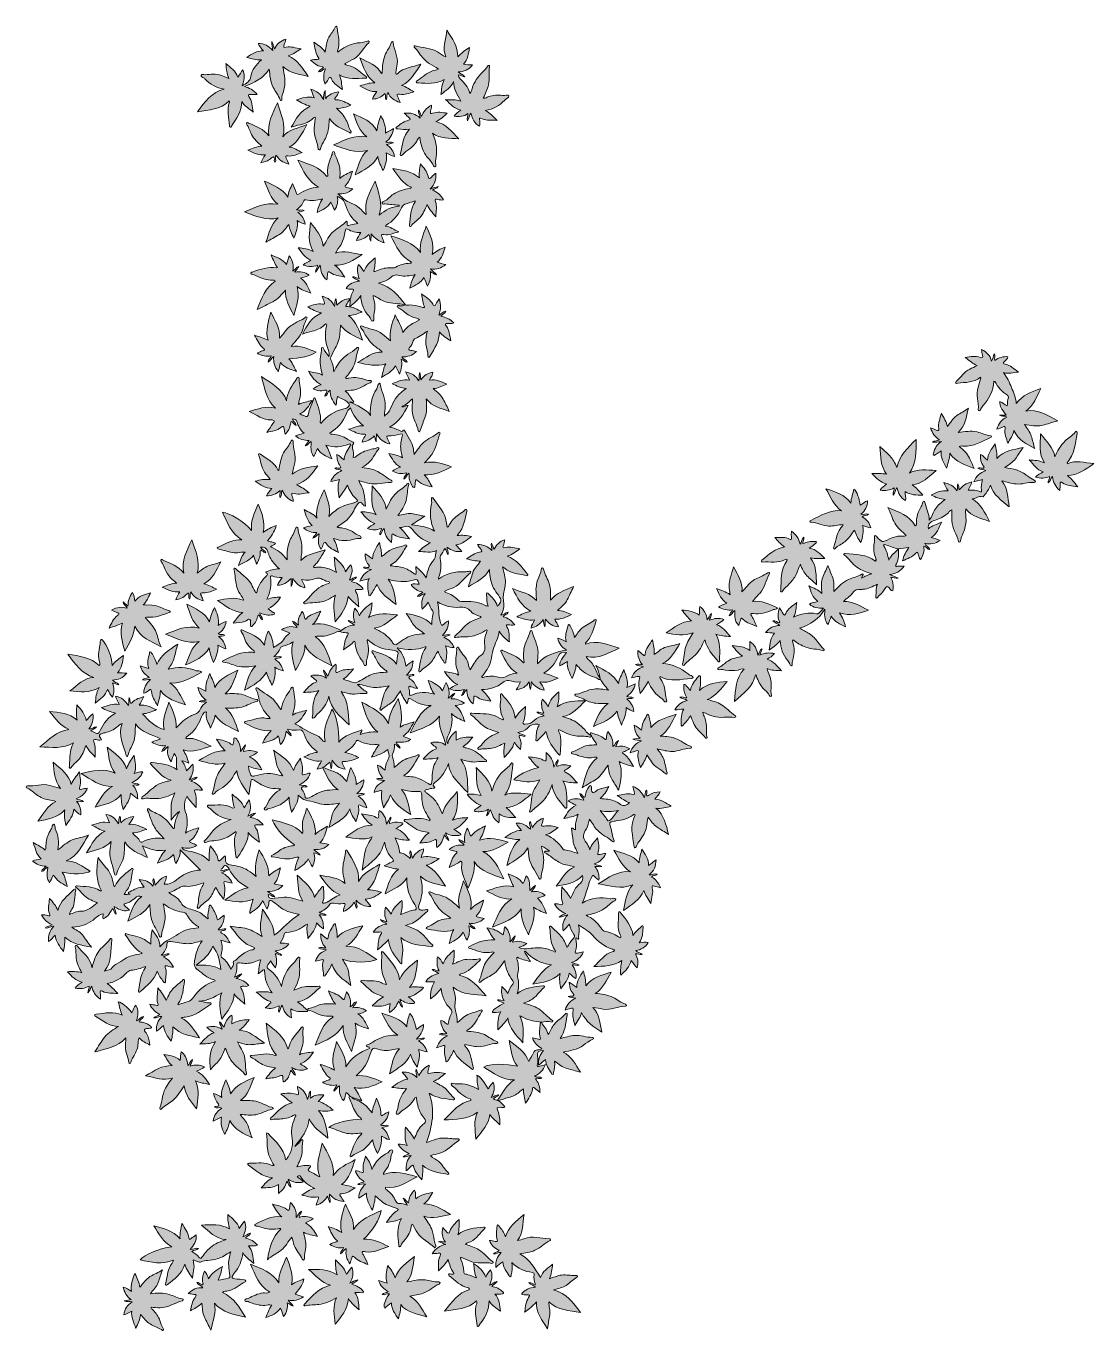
# Model space of a CAD drawing. Extents: x 665 to 1485, y -1471 to -469.
import ezdxf

# ---------------------------------------------------------------- set-up
doc = ezdxf.new("R2010")
doc.units = 0
doc.header["$MEASUREMENT"] = 0
doc.layers.add('katman 1', color=7, linetype='Continuous')

# ---------------------------------------------------------------- blocks, each defined once
blk = doc.blocks.new('block 2')
at = {"layer": 'katman 1', "true_color": 0x008000}
h = blk.add_hatch(color=96, dxfattribs=at)
h.dxf.hatch_style = 2
edge = h.paths.add_edge_path()
edge.add_spline(control_points=[(909.4, -497.9), (910.9, -499.2), (912.8, -499.4), (914.3, -499.8), (919.1, -501.2), (921.9, -505.3), (926, -507.6), (926.3, -507.7), (926.5, -508.1), (926.5, -508.4), (926.5, -508.9), (926, -509), (925.5, -509), (918.8, -508.9), (911.9, -510.5), (905.5, -506.5), (907, -510), (907, -513.6), (907.8, -517.7), (904.4, -515.2), (901.3, -513.3), (899.5, -510), (899.1, -509.4), (899, -508.3), (898.2, -508.3), (897.3, -508.2), (897.2, -509.4), (896.7, -510.1), (896, -511.1), (895.4, -512.2), (894.5, -513.6), (892.8, -509.4), (893.1, -505.7), (894.8, -501.7), (892.5, -501.9), (891.6, -504.1), (889.4, -504.1), (890.3, -502.4), (892.1, -502), (893.1, -500.5), (891.5, -499.6), (889.4, -500), (887.9, -498.8), (886.4, -497.7), (885, -496.6), (883.2, -495.2), (885.1, -494.5), (886.8, -494.6), (888.4, -494.6), (889.8, -494.5), (890.1, -494.1), (889.2, -492.9), (886.7, -489.7), (886.8, -485.7), (885.8, -481.2), (889.1, -483.8), (892.4, -485.4), (894.5, -489), (895.2, -484.9), (895.4, -481), (897.3, -477.6), (898.8, -474.9), (901, -472.7), (902.1, -469.8), (902.2, -469.4), (902.5, -469), (903, -469.1), (903.5, -469.3), (903.5, -469.8), (903.6, -470.2), (904.3, -476.1), (906.2, -481.9), (904, -487.9), (904, -488.1), (904.1, -488.4), (904.3, -488.9), (906.4, -487.4), (908.3, -486), (910.4, -484.8), (913.2, -483.3), (916.2, -482.4), (919.4, -481.9), (921.9, -481.6), (924.5, -481.6), (926.9, -480.5), (927.3, -480.3), (927.9, -480.2), (928.2, -480.8), (928.3, -481), (928.2, -481.5), (928, -481.7), (923.9, -485.5), (921.7, -490.9), (916.8, -494), (914.5, -495.4), (912.1, -496.5), (909.4, -497.9)], knot_values=[0, 0, 0, 0, 1, 1, 1, 2, 2, 2, 3, 3, 3, 4, 4, 4, 5, 5, 5, 6, 6, 6, 7, 7, 7, 8, 8, 8, 9, 9, 9, 10, 10, 10, 11, 11, 11, 12, 12, 12, 13, 13, 13, 14, 14, 14, 15, 15, 15, 16, 16, 16, 17, 17, 17, 18, 18, 18, 19, 19, 19, 20, 20, 20, 21, 21, 21, 22, 22, 22, 23, 23, 23, 24, 24, 24, 25, 25, 25, 26, 26, 26, 27, 27, 27, 28, 28, 28, 29, 29, 29, 30, 30, 30, 31, 31, 31, 32, 32, 32, 32], degree=3, periodic=1)
h = blk.add_hatch(color=96, dxfattribs=at)
h.dxf.hatch_style = 2
edge = h.paths.add_edge_path()
edge.add_spline(control_points=[(864.3, -479), (863.8, -480.7), (863.5, -482), (863, -483.2), (862.3, -485), (862.5, -485.6), (864.6, -485.2), (868.3, -484.4), (871.8, -485.8), (876.1, -486.4), (872.6, -488.7), (869.7, -490.8), (866, -491.8), (873.3, -494.8), (877, -501.1), (881.5, -507.6), (874.6, -505.7), (867.6, -505.5), (862.1, -500), (862.3, -503.6), (863.4, -506.3), (863.5, -509.2), (863.7, -512.6), (863.4, -516), (862.4, -519.2), (861.8, -521.1), (861.2, -523), (861.2, -525.1), (861.3, -525.5), (861.2, -526), (860.7, -526.2), (860.1, -526.4), (859.9, -525.9), (859.8, -525.5), (858.6, -522), (856.2, -519.3), (854.6, -516), (852.4, -511.7), (851.9, -507), (851.6, -502), (847.1, -509.2), (839.8, -512.3), (832.4, -515.4), (836.1, -516.3), (839.2, -518), (842.3, -521.5), (840.1, -521.5), (838.5, -521.5), (836.9, -521.5), (835.7, -521.4), (835, -521.7), (835.9, -523), (838.4, -526.4), (838.2, -530.5), (839.3, -535), (835.9, -532.4), (832.9, -530.5), (830.4, -526.9), (830.5, -534.7), (826.1, -540.1), (822.6, -545.9), (822.4, -546.3), (822.2, -546.8), (821.7, -546.7), (821, -546.6), (821, -545.9), (820.9, -545.3), (820.6, -539.4), (818.6, -533.4), (821.1, -527.5), (821.2, -527.4), (821, -527.1), (820.8, -526.4), (814, -533.1), (805.2, -533.4), (796.3, -534.7), (802.1, -527.3), (807.2, -519.8), (816.9, -517.4), (810.9, -516.5), (806.1, -513.7), (802.1, -509.4), (801.9, -509.1), (801.6, -509), (801.3, -508.8), (800.5, -508.1), (798.7, -507.9), (799.2, -506.7), (799.5, -505.7), (801.1, -506.4), (802.2, -506.3), (806.4, -506.1), (810.6, -505.4), (814.8, -506.8), (816.6, -507.5), (818.3, -508.2), (820.5, -509.1), (818.7, -505.5), (818.8, -502), (818.2, -497.8), (822.1, -500.9), (825.7, -503.4), (827.4, -508.2), (828.8, -506.1), (829.9, -504.4), (831.2, -502.5), (832.8, -506.7), (832.8, -507.8), (830.7, -514.8), (833.7, -512.9), (836.8, -511.6), (837.5, -507.5), (838.2, -502.4), (841.5, -498.6), (845.6, -494.8), (841.5, -495.1), (838.1, -494.1), (834.2, -493), (838.3, -490.4), (842, -487.9), (847.1, -488), (845.4, -486), (844.1, -484.4), (842.9, -482.3), (847.7, -482.2), (851.1, -484.2), (854.3, -487.6), (854.3, -485.3), (853, -483.5), (853.5, -480.9), (854.8, -482.8), (854.6, -484.6), (855.6, -486.5), (857.3, -482.8), (860.1, -480.4), (864.3, -479)], knot_values=[0, 0, 0, 0, 1, 1, 1, 2, 2, 2, 3, 3, 3, 4, 4, 4, 5, 5, 5, 6, 6, 6, 7, 7, 7, 8, 8, 8, 9, 9, 9, 10, 10, 10, 11, 11, 11, 12, 12, 12, 13, 13, 13, 14, 14, 14, 15, 15, 15, 16, 16, 16, 17, 17, 17, 18, 18, 18, 19, 19, 19, 20, 20, 20, 21, 21, 21, 22, 22, 22, 23, 23, 23, 24, 24, 24, 25, 25, 25, 26, 26, 26, 27, 27, 27, 28, 28, 28, 29, 29, 29, 30, 30, 30, 31, 31, 31, 32, 32, 32, 33, 33, 33, 34, 34, 34, 35, 35, 35, 36, 36, 36, 37, 37, 37, 38, 38, 38, 39, 39, 39, 40, 40, 40, 41, 41, 41, 42, 42, 42, 43, 43, 43, 44, 44, 44, 45, 45, 45, 45], degree=3, periodic=1)
h = blk.add_hatch(color=96, dxfattribs=at)
h.dxf.hatch_style = 2
edge = h.paths.add_edge_path()
edge.add_spline(control_points=[(921.2, -514.9), (923.4, -514.2), (925.1, -513.8), (926.8, -513.2), (928.4, -512.6), (930.1, -512.6), (932.6, -512.5), (925.9, -507.6), (923.9, -500.6), (921.2, -493.3), (927.5, -496.9), (934.2, -498.8), (937.8, -505.3), (938, -505.2), (938.1, -505), (938.3, -504.9), (938.4, -503), (938.5, -501.1), (938.6, -499.2), (938.9, -495.7), (939.9, -492.4), (941.5, -489.1), (942.7, -486.7), (944.5, -484.6), (945.2, -481.9), (945.3, -481.4), (945.5, -480.9), (946.1, -480.8), (946.6, -480.7), (946.8, -481.2), (946.8, -481.6), (947.3, -487.2), (950.5, -492.3), (949.9, -498.1), (949.6, -500.3), (949.1, -502.4), (948.9, -504.6), (948.9, -505.1), (948.4, -505.6), (949, -505.9), (949.5, -506.2), (949.8, -505.8), (950.1, -505.5), (954.8, -500.7), (961.4, -500.6), (968, -498.3), (963.5, -504.7), (960.4, -511.4), (953.1, -514.5), (956.8, -515.4), (959.5, -517.7), (962.7, -519.4), (959.1, -520.6), (955.6, -521.9), (951.7, -521.3), (949.7, -521), (949.4, -521.5), (950.3, -523.2), (951, -524.5), (951.3, -525.9), (952, -527.6), (947.6, -526.3), (944.5, -524), (942.6, -519.9), (941.4, -521.8), (942.5, -523.7), (941.4, -525.5), (940.1, -524.1), (941.3, -522.5), (940.4, -520.7), (937.8, -523.4), (934.8, -525), (930.9, -525), (931.3, -522.9), (932.9, -521.5), (934.3, -519.2), (929.3, -519.7), (925.6, -517.4), (921.2, -514.9)], knot_values=[0, 0, 0, 0, 1, 1, 1, 2, 2, 2, 3, 3, 3, 4, 4, 4, 5, 5, 5, 6, 6, 6, 7, 7, 7, 8, 8, 8, 9, 9, 9, 10, 10, 10, 11, 11, 11, 12, 12, 12, 13, 13, 13, 14, 14, 14, 15, 15, 15, 16, 16, 16, 17, 17, 17, 18, 18, 18, 19, 19, 19, 20, 20, 20, 21, 21, 21, 22, 22, 22, 23, 23, 23, 24, 24, 24, 25, 25, 25, 26, 26, 26, 26], degree=3, periodic=1)
h = blk.add_hatch(color=96, dxfattribs=at)
h.dxf.hatch_style = 2
edge = h.paths.add_edge_path()
edge.add_spline(control_points=[(1004.2, -536.2), (1000.9, -538.5), (997.4, -538.7), (993.6, -538.2), (994.7, -536.1), (996.8, -535.2), (998.7, -533.4), (993.7, -532.4), (990.7, -529), (987, -525.4), (991.1, -525.7), (994.6, -525), (998.7, -526.5), (995.5, -521.6), (993.5, -517), (993.1, -511.6), (991.1, -516.1), (987.3, -518.4), (983.4, -521.5), (983.9, -517.4), (984.1, -513.9), (986, -510), (979.3, -513.8), (972.7, -513), (966.1, -512.6), (965.5, -512.5), (964.6, -512.9), (964.4, -512), (964.2, -511.3), (965.1, -511.1), (965.5, -510.8), (969.4, -508.3), (972.5, -504.9), (976.9, -503.3), (978.3, -502.8), (979.9, -502.8), (981.5, -502), (979.3, -500), (976.6, -499.3), (974.5, -497.8), (971.8, -495.9), (969.7, -493.7), (967.7, -491.2), (966.3, -489.3), (965.2, -487.2), (963.3, -485.7), (962.9, -485.4), (962.5, -484.9), (962.8, -484.3), (962.9, -484.1), (963.4, -484), (963.6, -484.1), (969.3, -485.9), (975.6, -485.5), (980.9, -488.7), (982.8, -489.9), (984.7, -491.4), (987.1, -492.7), (984.5, -485.8), (987, -479.4), (988, -472.2), (992.3, -478.6), (996.5, -484.3), (996.4, -492.7), (999.2, -489.4), (1002.1, -487.5), (1005.3, -485.4), (1004.5, -490.1), (1004.1, -494.5), (1000.7, -498.3), (1003.2, -498.5), (1005.2, -498.7), (1007.7, -498.8), (1004.7, -502.6), (1001.1, -504), (996.6, -504.1), (998, -505.8), (1000.4, -505.9), (1001.8, -507.9), (999.8, -507.8), (998.7, -506.4), (997, -506.3), (996.9, -507.6), (997.3, -508.6), (998.1, -509.4), (1001.3, -512.5), (1004.4, -515.7), (1005.6, -520.6), (1006.9, -519.4), (1007.1, -518.1), (1007.4, -517), (1008.8, -511.9), (1011.8, -507.9), (1015.4, -504.3), (1016.8, -503), (1018.2, -501.6), (1019.3, -499.9), (1019.5, -499.5), (1019.8, -499), (1020.4, -499.3), (1020.7, -499.3), (1020.9, -499.8), (1020.8, -500.1), (1019.8, -504.6), (1021, -509.3), (1020, -513.9), (1019.2, -517.6), (1017.5, -520.8), (1015.9, -524.3), (1017.6, -524.8), (1018.7, -523.6), (1020, -523.1), (1023.5, -521.9), (1027.2, -521.8), (1030.8, -522.2), (1032.5, -522.4), (1035.1, -521.3), (1035.6, -522.5), (1036.1, -524.2), (1033.3, -524.7), (1032.2, -526), (1028.5, -530.2), (1023.7, -532.7), (1017.5, -533.8), (1021.2, -535.7), (1023.5, -538.5), (1026.6, -541.4), (1022.4, -541.1), (1018.7, -541.7), (1015.2, -540.2), (1012.8, -539.2), (1012.8, -539.2), (1013.2, -541.9), (1013.3, -543.2), (1013.5, -544.4), (1013.1, -545.9), (1009.3, -543.5), (1007.2, -540.2), (1006.5, -535.8), (1005, -537.5), (1005.4, -539.9), (1003.7, -541.6), (1003.1, -539.7), (1004.6, -538.4), (1004.2, -536.2)], knot_values=[0, 0, 0, 0, 1, 1, 1, 2, 2, 2, 3, 3, 3, 4, 4, 4, 5, 5, 5, 6, 6, 6, 7, 7, 7, 8, 8, 8, 9, 9, 9, 10, 10, 10, 11, 11, 11, 12, 12, 12, 13, 13, 13, 14, 14, 14, 15, 15, 15, 16, 16, 16, 17, 17, 17, 18, 18, 18, 19, 19, 19, 20, 20, 20, 21, 21, 21, 22, 22, 22, 23, 23, 23, 24, 24, 24, 25, 25, 25, 26, 26, 26, 27, 27, 27, 28, 28, 28, 29, 29, 29, 30, 30, 30, 31, 31, 31, 32, 32, 32, 33, 33, 33, 34, 34, 34, 35, 35, 35, 36, 36, 36, 37, 37, 37, 38, 38, 38, 39, 39, 39, 40, 40, 40, 41, 41, 41, 42, 42, 42, 43, 43, 43, 44, 44, 44, 45, 45, 45, 46, 46, 46, 47, 47, 47, 48, 48, 48, 48], degree=3, periodic=1)
h = blk.add_hatch(color=96, dxfattribs=at)
h.dxf.hatch_style = 2
edge = h.paths.add_edge_path()
edge.add_spline(control_points=[(897.7, -539.8), (897.2, -544), (897.5, -548), (896.1, -551.8), (895.5, -553.3), (894.8, -554.9), (894.1, -556.4), (892.9, -558.6), (891.3, -560.7), (890.8, -563.2), (890.7, -563.7), (890.4, -564.3), (889.8, -564.1), (889.5, -564.1), (889.2, -563.6), (889.2, -563.4), (888.8, -558.7), (886.3, -554.5), (886.1, -549.8), (885.9, -546.6), (886.6, -543.5), (886.8, -540.3), (886.9, -539.9), (887.3, -539.3), (886.7, -539), (886.1, -538.7), (885.7, -539.3), (885.4, -539.6), (882.6, -542.4), (879.1, -543.8), (875.3, -544.7), (873, -545.2), (870.8, -545.8), (868.5, -546.6), (872, -540.2), (875.3, -533.8), (883, -530.5), (878.9, -529.4), (875.8, -527.7), (872.5, -525.6), (877, -524.2), (881.1, -522.7), (886, -524), (885.1, -521.7), (884.4, -519.8), (883.5, -517.5), (888.1, -518.6), (890.9, -521.2), (893.1, -525.3), (893.6, -523), (892.9, -520.9), (894.4, -518.5), (894.4, -520.8), (894.4, -522.4), (894.4, -523.9), (894.6, -524.1), (894.7, -524.3), (894.9, -524.5), (897.4, -521.3), (900.8, -520), (904.8, -519.5), (904.4, -521.2), (903.5, -522.5), (902.5, -523.7), (901.4, -525), (901.5, -525.6), (903.3, -525.6), (907.3, -525.6), (910.5, -527.8), (914.3, -529.7), (910.6, -531.1), (907.4, -532.4), (903.2, -532.1), (904.9, -533.8), (906.3, -535), (907.5, -536.4), (909.9, -539.1), (911.4, -542.4), (912.5, -545.8), (912.9, -547), (913.2, -548.2), (914, -549.3), (914.3, -549.7), (914.8, -550.3), (914.3, -550.9), (913.7, -551.4), (913.2, -550.8), (912.7, -550.5), (907.4, -547.5), (901.2, -545.6), (897.7, -539.8)], knot_values=[0, 0, 0, 0, 1, 1, 1, 2, 2, 2, 3, 3, 3, 4, 4, 4, 5, 5, 5, 6, 6, 6, 7, 7, 7, 8, 8, 8, 9, 9, 9, 10, 10, 10, 11, 11, 11, 12, 12, 12, 13, 13, 13, 14, 14, 14, 15, 15, 15, 16, 16, 16, 17, 17, 17, 18, 18, 18, 19, 19, 19, 20, 20, 20, 21, 21, 21, 22, 22, 22, 23, 23, 23, 24, 24, 24, 25, 25, 25, 26, 26, 26, 27, 27, 27, 28, 28, 28, 29, 29, 29, 30, 30, 30, 30], degree=3, periodic=1)
h = blk.add_hatch(color=96, dxfattribs=at)
h.dxf.hatch_style = 2
edge = h.paths.add_edge_path()
edge.add_spline(control_points=[(866.7, -574.9), (864.2, -574.2), (862.3, -573.4), (860.6, -572.3), (859, -571.2), (858.1, -569.4), (856.6, -568.1), (855.6, -569.9), (857.2, -571.7), (856.1, -573.4), (855.9, -573.2), (855.7, -573.2), (855.6, -573.1), (855, -571.9), (856.2, -570), (854.7, -569.4), (853.6, -569.1), (852.8, -570.8), (851.7, -571.5), (849.8, -572.8), (847.6, -573.4), (845.1, -574), (845.9, -571.7), (847, -570), (848.6, -567.8), (843.6, -568.3), (839.6, -566.4), (835.1, -564.2), (838.8, -562.9), (842, -561.4), (845.9, -561.1), (842.8, -558.3), (839.8, -555.8), (838, -552.3), (836.6, -549.6), (835.8, -546.6), (834.1, -544.1), (834, -543.9), (833.9, -543.3), (834.1, -543.2), (834.7, -542.6), (835.2, -543.2), (835.7, -543.4), (841.2, -546), (847.3, -547.8), (851.3, -553.3), (849.9, -543.9), (853.9, -536.2), (857.8, -528), (860.6, -536.6), (864.7, -544.5), (861.9, -553.9), (866.8, -548.2), (873.8, -547.4), (880.5, -544.6), (876.7, -551.4), (873.9, -558.1), (866.9, -561.9), (870.7, -562.2), (873.5, -564.5), (876.7, -566), (873.1, -567.2), (869.8, -569.2), (865.8, -568.7), (864.1, -568.5), (863.8, -568.9), (864.6, -570.4), (865.4, -571.7), (865.9, -573.1), (866.7, -574.9)], knot_values=[0, 0, 0, 0, 1, 1, 1, 2, 2, 2, 3, 3, 3, 4, 4, 4, 5, 5, 5, 6, 6, 6, 7, 7, 7, 8, 8, 8, 9, 9, 9, 10, 10, 10, 11, 11, 11, 12, 12, 12, 13, 13, 13, 14, 14, 14, 15, 15, 15, 16, 16, 16, 17, 17, 17, 18, 18, 18, 19, 19, 19, 20, 20, 20, 21, 21, 21, 22, 22, 22, 23, 23, 23, 23], degree=3, periodic=1)
h = blk.add_hatch(color=96, dxfattribs=at)
h.dxf.hatch_style = 2
edge = h.paths.add_edge_path()
edge.add_spline(control_points=[(967.1, -554.3), (965.8, -555.2), (965.4, -556.2), (964.9, -557.2), (963.5, -559.6), (961.7, -561.5), (959.6, -563.2), (957.6, -564.7), (955.4, -565.9), (953.8, -567.7), (953.4, -568.1), (953, -568.6), (952.4, -568.3), (951.9, -568), (952.2, -567.4), (952.3, -566.9), (953.7, -560.4), (954.2, -553.6), (959.3, -548.2), (956.2, -548.7), (953.3, -548.2), (950.4, -547.8), (949.9, -547.8), (949.1, -548.1), (948.9, -547.3), (948.8, -546.6), (949.6, -546.4), (950, -546.1), (952.6, -544), (955.2, -542), (958.6, -541.3), (960, -541), (959.9, -540.3), (959, -539.4), (957.8, -538.4), (956.8, -537.3), (955.3, -535.9), (960.2, -535.3), (964, -536.3), (967.4, -539.6), (967.3, -537.3), (965.7, -535.7), (966.3, -533.4), (967, -534.9), (967.7, -536.5), (968.6, -538.4), (970, -534.4), (972.3, -531.7), (976.1, -529.8), (976.4, -531.4), (975.8, -533), (975.5, -534.4), (975, -536.2), (975.5, -536.4), (977, -535.9), (980.8, -534.4), (984.5, -535.5), (988.3, -535.8), (985.7, -538.2), (983.2, -540.6), (979.4, -542.3), (987.4, -544.1), (991.9, -549.9), (997.2, -555.6), (989.9, -554.8), (982.9, -555.6), (976.9, -551.2), (980.3, -558.2), (980.7, -565.2), (979.3, -572.4), (979.2, -572.9), (979.3, -573.6), (979.3, -574.1), (979.3, -575.1), (980.1, -576.5), (978.8, -576.9), (977.9, -577.1), (977.6, -575.7), (977.1, -574.9), (975.7, -572.4), (973.4, -570.5), (971.8, -568.1), (969.1, -564), (967.7, -559.5), (967.1, -554.3)], knot_values=[0, 0, 0, 0, 1, 1, 1, 2, 2, 2, 3, 3, 3, 4, 4, 4, 5, 5, 5, 6, 6, 6, 7, 7, 7, 8, 8, 8, 9, 9, 9, 10, 10, 10, 11, 11, 11, 12, 12, 12, 13, 13, 13, 14, 14, 14, 15, 15, 15, 16, 16, 16, 17, 17, 17, 18, 18, 18, 19, 19, 19, 20, 20, 20, 21, 21, 21, 22, 22, 22, 23, 23, 23, 24, 24, 24, 25, 25, 25, 26, 26, 26, 27, 27, 27, 28, 28, 28, 28], degree=3, periodic=1)
h = blk.add_hatch(color=96, dxfattribs=at)
h.dxf.hatch_style = 2
edge = h.paths.add_edge_path()
edge.add_spline(control_points=[(947.1, -558.7), (945, -559.1), (943.5, -559.4), (941.5, -559.8), (945, -562.2), (947, -565.1), (947.8, -569.1), (945.4, -568.5), (943.6, -567.5), (941.4, -566.2), (942.3, -571.1), (940.9, -575.3), (939, -579.9), (937.3, -576.4), (935.6, -573.4), (934.9, -569.1), (931, -576.5), (924.3, -579.4), (917.5, -583.2), (920.1, -576.3), (921.3, -569.3), (927, -564.4), (917.7, -567), (909.6, -563.2), (901, -560.2), (909.4, -556.5), (917.1, -552.2), (926.6, -554), (920.6, -549.6), (919, -543), (916.2, -536.4), (923.3, -539.5), (930.2, -541.9), (934.3, -549.5), (934.2, -545), (936.2, -541.8), (937.3, -537.7), (939.6, -542.3), (941.5, -546.3), (940.8, -551.2), (943, -549.9), (944.8, -548.9), (947, -547.7), (946.4, -552.2), (944.4, -555.5), (941, -558), (942.9, -559), (944.7, -557.3), (947.1, -558.7)], knot_values=[0, 0, 0, 0, 1, 1, 1, 2, 2, 2, 3, 3, 3, 4, 4, 4, 5, 5, 5, 6, 6, 6, 7, 7, 7, 8, 8, 8, 9, 9, 9, 10, 10, 10, 11, 11, 11, 12, 12, 12, 13, 13, 13, 14, 14, 14, 15, 15, 15, 16, 16, 16, 16], degree=3, periodic=1)
h = blk.add_hatch(color=96, dxfattribs=at)
h.dxf.hatch_style = 2
edge = h.paths.add_edge_path()
edge.add_spline(control_points=[(890.7, -652.6), (889, -654.4), (888.8, -656.4), (887.1, -657.8), (886.8, -655.7), (888.6, -654.6), (888.6, -652.6), (885, -654), (881.5, -653.7), (877.7, -652.5), (879.3, -650.7), (881.3, -650.1), (883.4, -648.7), (879, -646.6), (876.5, -643.1), (873.8, -639.1), (877.8, -639.6), (881.3, -639.8), (885.2, -642.1), (881, -634.6), (882.3, -627.4), (883.3, -619.8), (887.4, -625.4), (892.2, -630.1), (892.9, -638), (895.8, -633.7), (897.4, -629.6), (900.8, -626.6), (904.1, -623.8), (908, -622), (910.9, -618.7), (911.2, -619.1), (911.4, -619.2), (911.4, -619.3), (911.1, -622.6), (911.1, -622.5), (914.3, -621.6), (916, -621.1), (917.7, -620.9), (919.7, -620.5), (914.7, -616.8), (911.8, -611.9), (910.1, -606.2), (909.1, -602.9), (906.8, -600.8), (903.7, -599.7), (904.7, -603.5), (903.7, -606.8), (901.9, -610.3), (900.4, -608.5), (900.2, -606.3), (898.9, -604.2), (896.5, -608.3), (892.5, -610), (888.3, -612.1), (889.1, -608.3), (890.1, -604.9), (892.5, -601.7), (888, -602.7), (883.8, -603.4), (879.6, -602.4), (878.8, -602.2), (878.3, -602.3), (878, -603.1), (877.1, -606.1), (875, -608.1), (872.5, -610.1), (874.4, -611.1), (876.3, -609.3), (878.3, -610.5), (876.9, -611.6), (875, -610.8), (873.6, -612.1), (876.6, -614.2), (878.5, -617.1), (879.2, -621), (876.9, -620.7), (875.1, -619.5), (872.9, -618.2), (874, -623.2), (872.2, -627.2), (870.5, -631.7), (868.5, -628.3), (867.3, -625), (866.5, -621.3), (864.1, -624.2), (862.2, -627.4), (859, -629.2), (855.8, -631), (852.7, -632.8), (848.9, -634.9), (851.6, -628), (852.7, -621.2), (858.4, -616.3), (849.1, -618.5), (841.2, -614.8), (832.6, -611.7), (841, -608.3), (848.5, -603.8), (858.1, -605.8), (852.4, -601.3), (850.8, -594.6), (847.8, -588), (854.9, -591.1), (861.6, -593.7), (865.9, -600.3), (866, -596.4), (868.1, -593.5), (869.3, -589.7), (870.7, -592.2), (871.5, -594.5), (872.2, -596.8), (872.5, -597.7), (872.8, -598.9), (874.1, -598.1), (878.7, -595.2), (883.5, -592.8), (889.4, -592.6), (881, -588.1), (877.9, -579.9), (873.4, -571.9), (881.8, -575.1), (890.5, -576.8), (895.7, -584.5), (896.7, -584.2), (896.6, -583.7), (896.5, -583.2), (895.9, -578.3), (897.2, -573.8), (899.1, -569.4), (899.3, -568.8), (899.6, -568.1), (899.8, -567.5), (900.1, -566.7), (899.8, -565.2), (900.9, -565.3), (901.9, -565.3), (901.7, -566.8), (902, -567.6), (902.9, -569.6), (903.9, -571.6), (904.6, -573.6), (906, -577.5), (906.1, -581.6), (905.7, -586), (908.7, -583.4), (911.9, -582), (915.6, -580.3), (914.1, -584.3), (913.4, -588.1), (910.5, -590.9), (909.3, -592.1), (909.5, -592.6), (911.1, -592.9), (912.5, -593.2), (913.9, -593.5), (915.8, -594), (912.2, -597), (908.6, -598.2), (904.2, -597.7), (907.1, -599.9), (909.4, -602.8), (912.8, -604.1), (917.5, -606), (921.7, -608.5), (924.7, -612.7), (924.9, -613), (925.3, -613.1), (926.1, -613.6), (924.1, -603.9), (928.9, -596.4), (932.8, -588.1), (935.5, -596.8), (939, -604.9), (936, -614.1), (940.5, -610.2), (945.5, -607.8), (951.4, -607.1), (951.4, -606.9), (951.3, -606.7), (951.3, -606.5), (947.6, -606.2), (944, -605.9), (940.4, -605.5), (939.6, -605.5), (938.5, -605.9), (938.3, -605.1), (938, -604), (939.2, -603.8), (939.9, -603.5), (942.6, -602.1), (944.4, -599.6), (946.9, -598), (950.8, -595.6), (955, -594.2), (959.5, -593.5), (959.9, -593.5), (960.3, -593.6), (960.7, -592.7), (954, -590.1), (950.8, -584), (946.4, -578.4), (954, -579.6), (961.1, -580.3), (966.9, -585.6), (966.4, -582), (967.1, -578.7), (967.6, -574.7), (970.3, -577.8), (972.7, -580.5), (973.5, -584.1), (974.1, -586.5), (974.8, -586.5), (976.3, -584.7), (977.1, -583.8), (978.1, -583), (979.4, -581.9), (979.9, -586.8), (978.6, -590.4), (975.2, -594.1), (977.7, -593.3), (979.5, -592.7), (981.3, -592), (980.4, -594), (978.4, -593.7), (976.9, -595), (980.7, -596.3), (983.3, -598.8), (985.3, -602.4), (983.8, -602.8), (982.4, -602.3), (981.1, -602), (979.4, -601.6), (978.5, -601.6), (979.3, -603.8), (980.5, -607.3), (979.6, -611), (979.5, -615.4), (976.7, -612.1), (974.4, -609.6), (972.8, -605.9), (971.2, -609.8), (969.8, -613.3), (967.1, -616.2), (965, -618.4), (962.2, -620), (960.5, -622.5), (960.3, -622.7), (959.8, -622.9), (959.6, -622.9), (959, -622.6), (959.2, -622), (959.3, -621.6), (960.1, -615.5), (959.9, -609.2), (963.6, -603.8), (963.7, -603.7), (963.6, -603.5), (963.5, -603.2), (960.9, -603.9), (958.4, -605), (955.8, -605.8), (954.2, -606.3), (953.2, -608.1), (952.5, -609.6), (950.1, -614.8), (946.4, -618.9), (941.4, -621.8), (941.3, -621.9), (941.1, -622.1), (940.8, -622.5), (944.5, -623.1), (947.3, -625.1), (951, -626.9), (946.9, -628.1), (943.4, -629.6), (939.6, -629.1), (937.7, -628.8), (937.2, -629.4), (938.2, -631.1), (938.8, -632.3), (939.2, -633.6), (939.9, -635.3), (935.5, -634.1), (932.5, -631.7), (929.9, -628.5), (929.8, -630.1), (929.7, -631.8), (929.5, -634), (928.1, -632.2), (929.5, -630.4), (928, -628.9), (925.7, -631.7), (922.5, -633.1), (918.6, -633.5), (919.2, -631.4), (920.6, -629.7), (922, -627.5), (918.1, -627.7), (914.8, -626.6), (911.6, -624.9), (910.2, -624.1), (910.1, -625.5), (909.9, -626.3), (909.3, -629.9), (908.6, -633.5), (906.7, -636.6), (905.3, -638.7), (903.8, -640.7), (902.4, -643.3), (909.3, -640.5), (915.7, -643.7), (923, -644.4), (916.2, -648.6), (910.4, -653), (901.7, -652.4), (905.3, -655), (907.1, -658.2), (909.6, -661.7), (905.4, -660.5), (901.5, -660.6), (898.3, -658.2), (897, -657.1), (896.5, -657.4), (896.4, -659.1), (896.3, -660.5), (896, -662), (895.7, -663.8), (892.4, -660.8), (890.8, -657.3), (890.7, -652.6)], knot_values=[0, 0, 0, 0, 1, 1, 1, 2, 2, 2, 3, 3, 3, 4, 4, 4, 5, 5, 5, 6, 6, 6, 7, 7, 7, 8, 8, 8, 9, 9, 9, 10, 10, 10, 11, 11, 11, 12, 12, 12, 13, 13, 13, 14, 14, 14, 15, 15, 15, 16, 16, 16, 17, 17, 17, 18, 18, 18, 19, 19, 19, 20, 20, 20, 21, 21, 21, 22, 22, 22, 23, 23, 23, 24, 24, 24, 25, 25, 25, 26, 26, 26, 27, 27, 27, 28, 28, 28, 29, 29, 29, 30, 30, 30, 31, 31, 31, 32, 32, 32, 33, 33, 33, 34, 34, 34, 35, 35, 35, 36, 36, 36, 37, 37, 37, 38, 38, 38, 39, 39, 39, 40, 40, 40, 41, 41, 41, 42, 42, 42, 43, 43, 43, 44, 44, 44, 45, 45, 45, 46, 46, 46, 47, 47, 47, 48, 48, 48, 49, 49, 49, 50, 50, 50, 51, 51, 51, 52, 52, 52, 53, 53, 53, 54, 54, 54, 55, 55, 55, 56, 56, 56, 57, 57, 57, 58, 58, 58, 59, 59, 59, 60, 60, 60, 61, 61, 61, 62, 62, 62, 63, 63, 63, 64, 64, 64, 65, 65, 65, 66, 66, 66, 67, 67, 67, 68, 68, 68, 69, 69, 69, 70, 70, 70, 71, 71, 71, 72, 72, 72, 73, 73, 73, 74, 74, 74, 75, 75, 75, 76, 76, 76, 77, 77, 77, 78, 78, 78, 79, 79, 79, 80, 80, 80, 81, 81, 81, 82, 82, 82, 83, 83, 83, 84, 84, 84, 85, 85, 85, 86, 86, 86, 87, 87, 87, 88, 88, 88, 89, 89, 89, 90, 90, 90, 91, 91, 91, 92, 92, 92, 93, 93, 93, 94, 94, 94, 95, 95, 95, 96, 96, 96, 97, 97, 97, 98, 98, 98, 99, 99, 99, 100, 100, 100, 101, 101, 101, 102, 102, 102, 103, 103, 103, 104, 104, 104, 105, 105, 105, 106, 106, 106, 107, 107, 107, 108, 108, 108, 109, 109, 109, 110, 110, 110, 110], degree=3, periodic=1)
h = blk.add_hatch(color=96, dxfattribs=at)
h.dxf.hatch_style = 2
edge = h.paths.add_edge_path()
edge.add_spline(control_points=[(913.7, -678.9), (914.4, -676.8), (914.6, -674.5), (916, -672.5), (916.9, -671.3), (916.1, -670.9), (914.9, -670.9), (913.5, -670.8), (912.1, -671.1), (910.5, -670.5), (912.9, -666.8), (916.4, -665.3), (920.9, -664.9), (919.3, -663.3), (916.9, -663.4), (915.4, -661.5), (917.4, -661.3), (918.5, -662.7), (920.7, -662.7), (919.1, -659.2), (918.8, -655.7), (920.1, -651.9), (921.7, -653.4), (922.7, -655.2), (924.3, -657.5), (925.7, -652.6), (929.4, -650.1), (933, -646.8), (932.9, -650.6), (932.7, -654), (931.8, -657.3), (933, -657.5), (933.7, -656.9), (934.6, -656.5), (938, -655.2), (941.5, -654.3), (945.2, -654.6), (946.4, -654.7), (947.6, -654.8), (948.7, -654.1), (952, -652), (955.7, -651.3), (959.6, -651.1), (960, -651.1), (960.4, -651), (960.9, -650.2), (952.4, -646.2), (949.2, -638), (945, -630.1), (953.5, -632.9), (961.9, -635), (967.7, -642.7), (966.7, -635.5), (969.7, -629.4), (972.2, -622.5), (975.1, -629.7), (978.7, -636), (976.8, -644.3), (980, -641.6), (983.1, -640), (986.7, -638.6), (985.3, -643), (984.4, -647.2), (980.4, -650.3), (982.7, -650.9), (984.7, -651.5), (987.1, -652.1), (983.7, -655), (980, -656), (975.5, -655.4), (976.8, -657.4), (978.9, -657.8), (979.9, -660), (977.9, -659.6), (977, -658), (975.1, -657.5), (975.9, -661.4), (975.2, -664.9), (973.1, -668.6), (972.2, -666.2), (971.4, -664.3), (970.4, -661.9), (968, -666.2), (963.8, -667.9), (959.5, -670.3), (960.5, -666.5), (961.3, -663.1), (963.6, -659.8), (959.3, -660.5), (955.4, -661.6), (951.6, -660.4), (948.3, -659.4), (946.2, -660.6), (944, -662.7), (941.9, -664.6), (938.9, -664.9), (935.5, -666.4), (945.5, -668.8), (950.6, -676.2), (956.2, -682.9), (956.1, -683), (956, -683), (955.9, -683.1), (951, -681.6), (945.8, -682.3), (940.9, -680.7), (937.5, -679.6), (934.7, -677.3), (931.4, -675.8), (931, -677.4), (931.9, -678.5), (932.2, -679.8), (932.9, -683.5), (932.7, -687.1), (931.9, -690.7), (931.6, -692.3), (932.5, -695), (931.2, -695.4), (929.5, -695.8), (929.4, -693), (928.2, -691.8), (924.3, -687.5), (922.1, -682.3), (921.8, -675.9), (919.7, -679.7), (916.6, -681.6), (913.4, -684.2), (913.5, -682.1), (913.7, -680.5), (913.8, -678.9), (913.8, -678.9), (913.7, -678.9), (913.7, -678.9)], knot_values=[0, 0, 0, 0, 1, 1, 1, 2, 2, 2, 3, 3, 3, 4, 4, 4, 5, 5, 5, 6, 6, 6, 7, 7, 7, 8, 8, 8, 9, 9, 9, 10, 10, 10, 11, 11, 11, 12, 12, 12, 13, 13, 13, 14, 14, 14, 15, 15, 15, 16, 16, 16, 17, 17, 17, 18, 18, 18, 19, 19, 19, 20, 20, 20, 21, 21, 21, 22, 22, 22, 23, 23, 23, 24, 24, 24, 25, 25, 25, 26, 26, 26, 27, 27, 27, 28, 28, 28, 29, 29, 29, 30, 30, 30, 31, 31, 31, 32, 32, 32, 33, 33, 33, 34, 34, 34, 35, 35, 35, 36, 36, 36, 37, 37, 37, 38, 38, 38, 39, 39, 39, 40, 40, 40, 41, 41, 41, 42, 42, 42, 43, 43, 43, 44, 44, 44, 44], degree=3, periodic=1)
h = blk.add_hatch(color=96, dxfattribs=at)
h.dxf.hatch_style = 2
edge = h.paths.add_edge_path()
edge.add_spline(control_points=[(869.7, -657.1), (871.6, -655.9), (872.2, -653.8), (874.3, -653.5), (873.4, -654.8), (872.4, -656.1), (871.2, -657.9), (875.4, -656.9), (878.8, -658), (882.3, -660.1), (880.3, -661.3), (878.3, -662), (875.5, -662.5), (880, -665.3), (881.4, -669.6), (883.6, -674.1), (879.8, -672.8), (876.4, -671.6), (872.9, -669), (875.4, -677), (872.5, -683.7), (870.3, -691.1), (867.2, -684.6), (863.5, -678.9), (864.1, -671.6), (861, -675), (858.4, -678.6), (854.4, -680.6), (850.6, -682.5), (846.7, -684.4), (842.3, -686.5), (845.9, -678.1), (848.2, -669.7), (856.2, -664.9), (855.7, -663.6), (854.8, -664), (854.2, -664), (849.9, -664.1), (846, -662.9), (842.3, -661), (841.1, -660.5), (840, -659.9), (838.7, -659.6), (838.1, -659.5), (837.2, -659.5), (837.3, -658.6), (837.3, -657.9), (838.2, -658), (838.7, -657.8), (844.7, -655.6), (850.7, -653.6), (857.2, -654.6), (857.4, -654.7), (857.5, -654.5), (857.9, -654.3), (855.6, -651.6), (854.8, -648.3), (852.9, -644.7), (857.6, -646.6), (861.8, -647.9), (864.7, -652), (865.5, -649.7), (866.1, -647.7), (866.8, -645.4), (869.6, -649), (870.4, -652.7), (869.7, -657.1)], knot_values=[0, 0, 0, 0, 1, 1, 1, 2, 2, 2, 3, 3, 3, 4, 4, 4, 5, 5, 5, 6, 6, 6, 7, 7, 7, 8, 8, 8, 9, 9, 9, 10, 10, 10, 11, 11, 11, 12, 12, 12, 13, 13, 13, 14, 14, 14, 15, 15, 15, 16, 16, 16, 17, 17, 17, 18, 18, 18, 19, 19, 19, 20, 20, 20, 21, 21, 21, 22, 22, 22, 22], degree=3, periodic=1)
h = blk.add_hatch(color=96, dxfattribs=at)
h.dxf.hatch_style = 2
edge = h.paths.add_edge_path()
edge.add_spline(control_points=[(913.8, -678.9), (912.2, -680), (911.6, -681.7), (910.6, -683.2), (909.6, -684.6), (911.2, -684.3), (911.8, -684.3), (915.9, -684.4), (919.1, -686.5), (923, -688.5), (919.3, -689.7), (916.1, -691.2), (912.3, -691.2), (918.5, -695.9), (920.6, -702.8), (923.2, -710), (916.9, -706.8), (910.4, -704.6), (906.3, -698.6), (905.9, -702.7), (905.9, -706.6), (904.8, -710.4), (904.1, -712.5), (903.2, -714.5), (902.1, -716.3), (900.7, -718.6), (900.1, -721.2), (898.6, -723.4), (898.3, -723.8), (898.3, -724.1), (898.5, -724.5), (900.1, -727.4), (900.9, -730.5), (901.1, -734.5), (903.3, -730.2), (905.3, -726.6), (908.3, -723.9), (909.4, -722.8), (910.7, -721.8), (912, -720.9), (914.2, -719.3), (916.8, -718.3), (918.6, -716.2), (918.9, -715.8), (919.4, -715.4), (920, -715.7), (920.5, -715.9), (920.3, -716.4), (920.2, -716.8), (918.2, -721), (918.4, -725.8), (916.3, -730.1), (914.8, -733.5), (912.4, -736.1), (910.1, -739.1), (911, -739.9), (911.9, -739.3), (912.7, -739.2), (917.2, -738.4), (921.5, -738.9), (925.7, -740.5), (926.2, -740.7), (926.8, -740.8), (927.4, -741), (928.3, -741.3), (929.9, -740.5), (930, -741.8), (930.1, -742.9), (928.4, -742.8), (927.5, -743.3), (925.5, -744.5), (923.5, -745.8), (921.4, -746.8), (917.9, -748.4), (914.1, -748.7), (909.8, -749), (913, -751.3), (914.2, -754.8), (916.5, -757.5), (915.3, -758.6), (914.5, -757), (913.1, -757.6), (919.2, -760.3), (925.2, -762.5), (929.3, -767.9), (928.7, -760.4), (930.2, -753.6), (934.1, -747.4), (934.7, -746.4), (934.9, -745.2), (935.3, -744.1), (935.4, -743.7), (935.8, -743.3), (936.1, -743.2), (936.6, -743.1), (936.8, -743.6), (936.8, -744), (937.7, -749.7), (941.1, -754.8), (940.7, -760.7), (940.5, -763.2), (940.1, -765.7), (940, -768.4), (941.2, -766.9), (942.8, -766.6), (943.9, -764.3), (946.2, -759.3), (948.1, -753.8), (952.8, -750.3), (954, -749.4), (955.1, -748.4), (956.8, -747.1), (952.6, -747.1), (949.7, -745), (945.9, -743.6), (950.4, -741.7), (954.3, -739.9), (959.3, -740.7), (958.2, -738.4), (957.3, -736.6), (956.2, -734.5), (960.9, -735.2), (964.2, -737.5), (966.4, -741.4), (967.4, -739.3), (965.8, -737.3), (967.1, -734.9), (967.5, -736.9), (967.7, -738.4), (968.1, -740.5), (970.5, -737), (973.5, -735.3), (977.3, -734.7), (977.2, -736.9), (975.7, -738.4), (974.7, -740.8), (979.5, -740), (983.5, -741.7), (987.9, -743.8), (984.3, -745.4), (981.3, -747), (977.5, -747.3), (980.3, -750), (983.5, -751.9), (985.1, -755.3), (986.7, -758.4), (988.4, -761.5), (989.8, -764.8), (983.6, -762.3), (976.7, -761.3), (972.2, -755.2), (972.2, -758.1), (972.2, -760.8), (972.3, -763.4), (972.5, -767.3), (970.5, -770.5), (969.4, -774), (968.9, -775.8), (967.9, -777.6), (967.5, -779.5), (967.4, -779.9), (967.2, -780.4), (966.7, -780.4), (966.2, -780.5), (966, -780), (966, -779.6), (965.1, -774.8), (962.1, -770.8), (961.5, -765.9), (961.2, -762.5), (961.3, -759.1), (961.7, -755.1), (958.9, -757.3), (956.7, -759.8), (953.4, -761.2), (955.4, -761.7), (956.4, -759.9), (958.3, -760.3), (954.6, -766.6), (951.5, -773.2), (943.8, -776.8), (947.4, -777.6), (950.1, -778.6), (952.6, -780), (953, -780.3), (953.5, -780.4), (953.8, -780), (955.4, -777.9), (955.6, -779.9), (956.1, -780.8), (957.5, -783.1), (959, -785.4), (960.3, -787.8), (961.9, -790.7), (962.4, -794), (962.8, -797.8), (965.4, -794.4), (967.2, -791.2), (970, -788.7), (973.4, -785.5), (978, -784.1), (981.5, -781), (981.8, -780.7), (982.2, -780.5), (982.6, -780.9), (983, -781.2), (982.8, -781.7), (982.6, -782.1), (980.3, -787.2), (980, -793.2), (976.3, -797.9), (974.8, -799.8), (973.1, -801.7), (970.9, -804.3), (978.4, -802.4), (984.6, -805.1), (991.5, -807.3), (984.7, -810.8), (978.4, -814.4), (970.6, -813.4), (973.4, -816), (974.7, -819.3), (976.6, -822.8), (971.9, -821.6), (967.7, -820.6), (964.2, -817), (963.9, -818.9), (963.6, -820.5), (963.3, -822), (963.3, -822.5), (963.4, -823.2), (962.8, -823.3), (962.1, -823.5), (962, -822.8), (961.7, -822.4), (960, -820), (958.9, -817.4), (959, -814.4), (959, -813.7), (959.3, -813), (958.7, -812.3), (957.2, -813.5), (956.8, -815.6), (954.9, -816.8), (954.9, -814.7), (956.8, -813.8), (957, -811.9), (953.2, -813), (949.7, -812.5), (946.2, -810.7), (947.9, -809.2), (949.9, -808.6), (952.3, -807.5), (947.7, -805.3), (946, -801.1), (943.3, -797), (947.1, -797.8), (950.4, -798.5), (953.8, -800.4), (953.1, -796.3), (952, -792.6), (952.7, -788.9), (953.1, -787.2), (953.2, -785.5), (953.7, -783.9), (954.2, -782.2), (953.6, -781.6), (952, -782.2), (949.1, -783.2), (946.1, -783.9), (943, -783.6), (941.7, -783.6), (941.6, -784.2), (942.1, -785.2), (942.7, -786.6), (943.3, -788), (944.1, -789.8), (939.5, -788.7), (936.4, -786.3), (934, -782), (933.8, -784.6), (933.7, -786.4), (933.7, -788.2), (932.6, -786.8), (933.2, -785.2), (932.2, -783.6), (929.7, -786.3), (926.7, -788), (922.8, -788.4), (923, -786.6), (924.1, -785.3), (925, -784), (925.9, -782.6), (925.5, -782.2), (924, -782.3), (919.9, -782.6), (916.7, -780.3), (912.5, -778.5), (916.5, -777.4), (919.5, -775.6), (923.9, -775.8), (919.2, -771.8), (915.6, -767.7), (914, -762), (912.4, -763.3), (911.4, -764.7), (910.8, -766.4), (908.3, -772.9), (903.9, -777.8), (898, -781.4), (898.4, -782.6), (899.3, -782.3), (900.1, -782.3), (904.3, -782.6), (908.2, -783.8), (911.7, -786.2), (912.4, -786.7), (913.2, -787.1), (913.9, -787.5), (915.3, -788.1), (917.8, -788), (915.5, -790.6), (915.1, -791.1), (915.5, -792.4), (915.6, -793.3), (916.1, -795.6), (916.4, -797.8), (916.1, -800.3), (918.3, -800), (919.4, -798.2), (921, -797.3), (924.1, -795.3), (927.6, -794.3), (931.2, -793.6), (931.5, -793.6), (931.8, -793.6), (932.2, -793.5), (933.5, -793.4), (934.9, -791.7), (935.8, -792.9), (936.4, -793.8), (934.5, -794.9), (933.9, -795.9), (931.2, -800.8), (927.9, -805.2), (922.7, -807.9), (925.1, -808.3), (927.6, -808.6), (930, -809.1), (933.5, -809.9), (936.4, -811.9), (939.4, -813.8), (941.3, -815.1), (942.9, -816.8), (945.1, -817.6), (945.5, -817.8), (946.1, -818.1), (946, -818.7), (945.9, -819.1), (945.4, -819.3), (945, -819.3), (939.4, -819.3), (933.9, -821.3), (928.2, -820.1), (925.7, -819.6), (923.2, -818.8), (920.3, -817.9), (921.7, -821.2), (923.8, -824.1), (924.3, -827.5), (924.7, -830.8), (925.1, -834.1), (925.6, -837.5), (923.9, -837.4), (923.6, -836), (922.7, -835.3), (921.7, -834.4), (920.9, -834.2), (919.8, -835.4), (918.3, -837.2), (917.4, -839.2), (916.4, -841.1), (913.6, -846.6), (909.1, -850.4), (903.8, -853.4), (904.3, -854.2), (905, -854), (905.7, -854.1), (910.3, -854.5), (914.6, -856.2), (918.2, -859), (919.5, -860.1), (922.3, -860), (922.1, -861.7), (921.9, -863), (919.2, -862.1), (917.7, -862.6), (912.2, -864.5), (906.7, -864.5), (900.8, -862.3), (902.9, -865.8), (903.6, -869.3), (904.7, -873.2), (901, -871), (897.4, -869.7), (895.3, -866.3), (894.4, -864.8), (893.8, -864.9), (893.2, -866.5), (892.7, -867.9), (892, -869.1), (891.4, -870.5), (889.1, -867.8), (888.8, -865.1), (889.9, -858.7), (888, -859.5), (887.2, -861.7), (884.9, -862.2), (885.5, -860.3), (887.3, -859.7), (888.1, -857.8), (884.1, -858.1), (880.9, -856.7), (877.8, -854.2), (879.9, -853.2), (882, -853.2), (884.4, -852.5), (880.9, -849.2), (879.8, -845), (878.4, -840), (881.9, -842.3), (885.3, -843.3), (888.2, -846.8), (886.9, -838.4), (890.5, -832), (893.8, -825.1), (896, -831.9), (898.9, -838.2), (897.3, -845.4), (900.2, -842.8), (902.8, -840.3), (906.1, -838.5), (908.9, -837.1), (912, -836.1), (915.1, -835.4), (915.8, -835.3), (916.6, -835), (917.3, -834.7), (919.9, -833.5), (919.9, -833.4), (917.8, -831.5), (914.8, -828.8), (913.3, -825.1), (911.3, -821.4), (910.1, -825.1), (907.5, -827.5), (905.3, -831.2), (904.7, -826.1), (903.5, -821.8), (905.6, -817.1), (903.1, -817.7), (901.1, -818.1), (898.8, -818.7), (900.4, -814.4), (903.4, -812), (907.4, -810.3), (905.6, -809.1), (903.4, -809.8), (901.9, -808.4), (903.1, -807.6), (904, -808.4), (905, -808.4), (905.5, -808.4), (906.1, -808.6), (906.4, -808.1), (906.7, -807.6), (906.2, -807.2), (906, -806.8), (904.2, -804.1), (903.5, -801.2), (903.5, -797.8), (905.7, -798.7), (906.9, -800.5), (909, -802.1), (909.2, -797.7), (911.5, -794.5), (913.8, -791.3), (914, -791), (914.2, -790.4), (914, -790.1), (913.7, -789.6), (913.1, -789.8), (912.6, -790), (907.1, -792.1), (901.5, -792.8), (895, -790.7), (897.5, -794.2), (898.1, -797.6), (899.5, -801.3), (895.1, -799.3), (891.2, -797.5), (888.5, -793.3), (887.5, -795.6), (886.7, -797.5), (885.9, -799.5), (883.6, -796.1), (883.4, -794.8), (883.7, -788), (881.9, -788.6), (881.4, -791), (879.2, -791.3), (879.7, -789.5), (881.5, -788.9), (882.2, -787.1), (878.4, -787), (874.8, -786.3), (871.7, -783.6), (873.7, -782.5), (875.9, -782.5), (878.4, -781.6), (875.2, -779.1), (873.8, -775.9), (872.7, -772.5), (872.3, -771.1), (870.9, -770.9), (869.4, -770.6), (869.7, -772.6), (872.1, -773.4), (872.2, -775.7), (870.5, -774.9), (870, -773.2), (868.5, -772.5), (866.8, -778.9), (866.6, -779.1), (863.8, -782.2), (863.5, -780.8), (863.1, -779.6), (863, -778.4), (862.9, -776.3), (862.6, -775.5), (860.5, -777.2), (857.6, -779.6), (853.9, -779.8), (849.8, -780.9), (851.5, -778.3), (852.9, -776.2), (854.3, -774.1), (854.7, -773.5), (855.7, -773), (855.4, -772.3), (855, -771.3), (853.9, -771.4), (853, -771.4), (846.4, -771.6), (841.7, -767.3), (836.2, -764.8), (842.7, -763.2), (849, -760), (856.3, -762.4), (849, -755.9), (848, -747), (845.6, -738.1), (853.3, -743.4), (861.4, -747.4), (864.9, -756.7), (865.1, -749.8), (869.3, -744.9), (872.6, -739.6), (872.9, -739.1), (873.1, -738.4), (873.8, -738.5), (874.3, -738.5), (874.4, -739), (874.5, -739.5), (874.6, -744.2), (876.2, -748.8), (875.3, -753.6), (875, -755.5), (873.9, -757.2), (874.1, -759.4), (877.3, -757.8), (880.7, -757.3), (884.5, -756.5), (881.8, -760.6), (879.8, -764.7), (874.8, -766.7), (876, -767.2), (876.8, -767.5), (877.5, -767.8), (881.1, -769.4), (881.2, -769.4), (881.9, -765.4), (882.6, -761.8), (884.8, -758.7), (885.6, -755.2), (885.7, -754.9), (886, -754.5), (886.3, -754.5), (886.9, -754.4), (887, -755.1), (887.1, -755.5), (888.9, -761.2), (891.8, -766.7), (890.7, -773), (890.6, -773.2), (890.9, -773.6), (891.2, -774.1), (895.8, -768.1), (901.7, -764.5), (908.8, -762.9), (910.1, -762.6), (911.5, -762), (912.5, -761.1), (914.2, -759.3), (912, -757.9), (911.2, -757.2), (909.3, -755.7), (906.6, -755.2), (904.6, -753.6), (903.8, -752.9), (903.7, -754), (903.7, -754.5), (903.4, -756.2), (903.2, -757.8), (902.9, -759.9), (899.7, -756.6), (898.2, -753), (898.3, -748.5), (896.4, -749.8), (896.3, -752.2), (894.5, -753.2), (894.4, -752.9), (894.2, -752.8), (894.2, -752.6), (894.5, -751.2), (896.5, -750.1), (895.7, -748.9), (895.1, -747.9), (893.2, -749), (891.9, -749), (889.7, -749.1), (887.7, -748.4), (885.4, -747.6), (887.1, -746), (889, -745.3), (891.3, -744.3), (887, -742), (884.3, -738.4), (881.8, -734), (885.5, -735), (889, -735), (892.4, -737), (891.8, -734.3), (891.2, -731.9), (890.8, -729.5), (889.9, -725), (891.7, -720.8), (891.7, -716.4), (891.8, -716), (892, -715.6), (892.3, -715.7), (892.7, -715.8), (893.1, -716.2), (893.2, -716.5), (894.1, -718.7), (895.8, -720.4), (897.4, -722.7), (897.9, -720.7), (897.5, -719.4), (897, -718.1), (894.6, -711.9), (894, -705.7), (895.4, -699.2), (895.5, -698.7), (896, -698.2), (895.5, -697.8), (894.8, -697.4), (894.4, -698.1), (894, -698.4), (891.3, -700.9), (888.2, -702.4), (884.6, -703.3), (882.1, -703.9), (879.5, -704.2), (877.1, -705.4), (880.6, -699), (883.9, -692.5), (891.8, -689.2), (887.5, -688.2), (884.5, -686.5), (881.1, -684.5), (885, -683.2), (888.5, -681.8), (892.4, -682.4), (894, -682.6), (894.4, -682.2), (893.7, -680.7), (893.2, -679.4), (892.8, -678), (892.2, -676.3), (896.7, -677.6), (899.8, -679.9), (901.6, -684.2), (902.4, -682.2), (901.4, -680.1), (902.6, -678.1), (903.6, -679.8), (902.8, -681.4), (903.5, -683.2), (905.9, -680.4), (908.8, -679), (912.1, -678.4), (912.8, -678.3), (913.5, -678), (913.7, -678.9), (913.7, -678.9), (913.8, -678.9), (913.8, -678.9)], knot_values=[0, 0, 0, 0, 1, 1, 1, 2, 2, 2, 3, 3, 3, 4, 4, 4, 5, 5, 5, 6, 6, 6, 7, 7, 7, 8, 8, 8, 9, 9, 9, 10, 10, 10, 11, 11, 11, 12, 12, 12, 13, 13, 13, 14, 14, 14, 15, 15, 15, 16, 16, 16, 17, 17, 17, 18, 18, 18, 19, 19, 19, 20, 20, 20, 21, 21, 21, 22, 22, 22, 23, 23, 23, 24, 24, 24, 25, 25, 25, 26, 26, 26, 27, 27, 27, 28, 28, 28, 29, 29, 29, 30, 30, 30, 31, 31, 31, 32, 32, 32, 33, 33, 33, 34, 34, 34, 35, 35, 35, 36, 36, 36, 37, 37, 37, 38, 38, 38, 39, 39, 39, 40, 40, 40, 41, 41, 41, 42, 42, 42, 43, 43, 43, 44, 44, 44, 45, 45, 45, 46, 46, 46, 47, 47, 47, 48, 48, 48, 49, 49, 49, 50, 50, 50, 51, 51, 51, 52, 52, 52, 53, 53, 53, 54, 54, 54, 55, 55, 55, 56, 56, 56, 57, 57, 57, 58, 58, 58, 59, 59, 59, 60, 60, 60, 61, 61, 61, 62, 62, 62, 63, 63, 63, 64, 64, 64, 65, 65, 65, 66, 66, 66, 67, 67, 67, 68, 68, 68, 69, 69, 69, 70, 70, 70, 71, 71, 71, 72, 72, 72, 73, 73, 73, 74, 74, 74, 75, 75, 75, 76, 76, 76, 77, 77, 77, 78, 78, 78, 79, 79, 79, 80, 80, 80, 81, 81, 81, 82, 82, 82, 83, 83, 83, 84, 84, 84, 85, 85, 85, 86, 86, 86, 87, 87, 87, 88, 88, 88, 89, 89, 89, 90, 90, 90, 91, 91, 91, 92, 92, 92, 93, 93, 93, 94, 94, 94, 95, 95, 95, 96, 96, 96, 97, 97, 97, 98, 98, 98, 99, 99, 99, 100, 100, 100, 101, 101, 101, 102, 102, 102, 103, 103, 103, 104, 104, 104, 105, 105, 105, 106, 106, 106, 107, 107, 107, 108, 108, 108, 109, 109, 109, 110, 110, 110, 111, 111, 111, 112, 112, 112, 113, 113, 113, 114, 114, 114, 115, 115, 115, 116, 116, 116, 117, 117, 117, 118, 118, 118, 119, 119, 119, 120, 120, 120, 121, 121, 121, 122, 122, 122, 123, 123, 123, 124, 124, 124, 125, 125, 125, 126, 126, 126, 127, 127, 127, 128, 128, 128, 129, 129, 129, 130, 130, 130, 131, 131, 131, 132, 132, 132, 133, 133, 133, 134, 134, 134, 135, 135, 135, 136, 136, 136, 137, 137, 137, 138, 138, 138, 139, 139, 139, 140, 140, 140, 141, 141, 141, 142, 142, 142, 143, 143, 143, 144, 144, 144, 145, 145, 145, 146, 146, 146, 147, 147, 147, 148, 148, 148, 149, 149, 149, 150, 150, 150, 151, 151, 151, 152, 152, 152, 153, 153, 153, 154, 154, 154, 155, 155, 155, 156, 156, 156, 157, 157, 157, 158, 158, 158, 159, 159, 159, 160, 160, 160, 161, 161, 161, 162, 162, 162, 163, 163, 163, 164, 164, 164, 165, 165, 165, 166, 166, 166, 167, 167, 167, 168, 168, 168, 169, 169, 169, 170, 170, 170, 171, 171, 171, 172, 172, 172, 173, 173, 173, 174, 174, 174, 175, 175, 175, 176, 176, 176, 177, 177, 177, 178, 178, 178, 179, 179, 179, 180, 180, 180, 181, 181, 181, 182, 182, 182, 183, 183, 183, 184, 184, 184, 185, 185, 185, 186, 186, 186, 187, 187, 187, 188, 188, 188, 189, 189, 189, 190, 190, 190, 191, 191, 191, 192, 192, 192, 193, 193, 193, 194, 194, 194, 195, 195, 195, 196, 196, 196, 197, 197, 197, 198, 198, 198, 199, 199, 199, 200, 200, 200, 201, 201, 201, 202, 202, 202, 203, 203, 203, 204, 204, 204, 205, 205, 205, 206, 206, 206, 207, 207, 207, 208, 208, 208, 209, 209, 209, 210, 210, 210, 211, 211, 211, 212, 212, 212, 213, 213, 213, 214, 214, 214, 215, 215, 215, 216, 216, 216, 217, 217, 217, 218, 218, 218, 219, 219, 219, 220, 220, 220, 221, 221, 221, 222, 222, 222, 223, 223, 223, 224, 224, 224, 225, 225, 225, 226, 226, 226, 227, 227, 227, 228, 228, 228, 229, 229, 229, 230, 230, 230, 231, 231, 231, 232, 232, 232, 233, 233, 233, 234, 234, 234, 235, 235, 235, 236, 236, 236, 237, 237, 237, 238, 238, 238, 239, 239, 239, 239], degree=3, periodic=1)
h = blk.add_hatch(color=96, dxfattribs=at)
h.dxf.hatch_style = 2
edge = h.paths.add_edge_path()
edge.add_spline(control_points=[(956.2, -682.9), (957.2, -683.8), (958.4, -683), (959.4, -683), (962.4, -683.1), (965.3, -683.6), (968.1, -684.6), (968.9, -684.9), (969.8, -685.4), (970.9, -685), (969.5, -681.9), (969.4, -678.5), (968.6, -674.6), (972, -677.2), (975.3, -678.9), (977.1, -682.4), (978, -684.1), (978.6, -684.6), (979.6, -682.4), (980.2, -681.2), (981, -680), (982, -678.4), (983.6, -682.8), (983.4, -686.7), (981.7, -690.8), (983.9, -690.1), (985, -688.3), (987.2, -687.9), (986.3, -689.8), (984.4, -690.2), (983.3, -691.8), (987.1, -692.4), (990.4, -693.8), (993.2, -696.8), (991.6, -697.6), (990, -697.3), (988.6, -697.4), (988, -697.5), (987.3, -697.2), (986.9, -697.8), (986.6, -698.4), (987.2, -698.9), (987.6, -699.3), (989.9, -702.5), (990, -706.4), (991.1, -710.6), (987.6, -708.4), (984.7, -706.6), (982.2, -703.8), (982.5, -711.1), (978.3, -716.5), (975.1, -722.2), (974.8, -722.7), (974.7, -723.3), (974.1, -723.3), (973.6, -723.3), (973.4, -722.8), (973.4, -722.4), (973.6, -719.2), (972.2, -716.3), (971.9, -713.2), (971.5, -709.9), (972.2, -706.8), (973, -703.2), (969.4, -705.4), (966.5, -707.8), (963, -709.2), (962.6, -709.4), (962.3, -710.1), (962.1, -710.7), (961.5, -712.6), (960.6, -714.3), (959.3, -715.8), (958, -717.3), (958.6, -717.7), (960.2, -718), (961.6, -718.1), (962.9, -718.5), (964.6, -718.8), (961.4, -721.9), (957.8, -723.1), (953.4, -722.9), (954.6, -724.9), (956.8, -725), (957.6, -727.1), (955.7, -726.8), (954.7, -725.3), (952.8, -724.7), (953.8, -728.7), (953.3, -732.2), (951.5, -736.2), (950.4, -733.9), (949.5, -732), (948.4, -729.7), (946.1, -734.1), (942.1, -736), (937.8, -738.8), (939, -734.9), (939.2, -731.5), (941, -728.2), (933.7, -730.7), (926.9, -728.8), (919.3, -727.3), (925.7, -723.8), (930.8, -718.8), (938.3, -719.2), (936.2, -717), (933.8, -715.9), (931.8, -714.1), (929, -711.8), (927.1, -708.9), (925.3, -705.9), (924.3, -704.1), (923.5, -702.2), (922, -700.7), (921.7, -700.4), (921.3, -699.9), (921.7, -699.4), (922, -699), (922.5, -699.2), (922.9, -699.3), (928, -701.6), (933.9, -701.8), (938.5, -705.5), (940.6, -707.1), (942.6, -708.7), (944.7, -710.6), (943.2, -703.4), (946.1, -697.2), (948.2, -690.7), (950.3, -695.1), (953.1, -699.2), (954.2, -704.1), (957.3, -699.6), (961.9, -696.9), (967, -694.6), (965.6, -693.2), (963.9, -693.2), (962.4, -692.7), (959.4, -691.6), (956.8, -689.8), (954.3, -687.7), (953.3, -686.9), (952.4, -686), (951.2, -685.5), (950.7, -685.2), (949.7, -684.9), (949.9, -684.1), (950.2, -683.3), (951.1, -683.5), (951.7, -683.7), (953.2, -684), (954.6, -683.7), (955.9, -683.1), (956, -683), (956.1, -683), (956.2, -682.9)], knot_values=[0, 0, 0, 0, 1, 1, 1, 2, 2, 2, 3, 3, 3, 4, 4, 4, 5, 5, 5, 6, 6, 6, 7, 7, 7, 8, 8, 8, 9, 9, 9, 10, 10, 10, 11, 11, 11, 12, 12, 12, 13, 13, 13, 14, 14, 14, 15, 15, 15, 16, 16, 16, 17, 17, 17, 18, 18, 18, 19, 19, 19, 20, 20, 20, 21, 21, 21, 22, 22, 22, 23, 23, 23, 24, 24, 24, 25, 25, 25, 26, 26, 26, 27, 27, 27, 28, 28, 28, 29, 29, 29, 30, 30, 30, 31, 31, 31, 32, 32, 32, 33, 33, 33, 34, 34, 34, 35, 35, 35, 36, 36, 36, 37, 37, 37, 38, 38, 38, 39, 39, 39, 40, 40, 40, 41, 41, 41, 42, 42, 42, 43, 43, 43, 44, 44, 44, 45, 45, 45, 46, 46, 46, 47, 47, 47, 48, 48, 48, 49, 49, 49, 50, 50, 50, 51, 51, 51, 52, 52, 52, 52], degree=3, periodic=1)
h = blk.add_hatch(color=96, dxfattribs=at)
h.dxf.hatch_style = 2
edge = h.paths.add_edge_path()
edge.add_spline(control_points=[(868.4, -714.9), (875.4, -713.9), (881.3, -716.9), (887.5, -719.3), (883.9, -722.1), (874.7, -724.4), (866.7, -724.4), (869.2, -727.2), (870.5, -730.5), (872.4, -734.1), (867.6, -732.4), (863.3, -731.4), (860.2, -727.3), (859.6, -729.8), (859.1, -731.9), (858.5, -734.3), (855.6, -730.8), (854.6, -727.1), (855, -722.7), (853, -723.9), (852.7, -726), (850.7, -726.9), (850.9, -724.9), (852.6, -724.1), (853, -722.1), (849.3, -722.8), (845.9, -722.3), (842.2, -720.1), (843.9, -719.4), (845.1, -718.8), (846.4, -718.2), (847, -718), (847.8, -718.1), (847.9, -717.4), (848, -716.7), (847.3, -716.5), (846.8, -716.2), (843.7, -713.7), (842.4, -710.1), (840.2, -706.2), (844, -707.7), (847.3, -708.3), (850.6, -710.2), (848.5, -702.9), (850.9, -696.1), (852.7, -688.5), (855.8, -695.2), (860.3, -700.5), (859.4, -708.6), (862, -705.9), (863.4, -703.5), (865.4, -701.4), (867.8, -698.9), (870.7, -697.3), (873.6, -695.8), (875.5, -694.8), (877.5, -694.1), (879.1, -692.7), (879.5, -692.4), (880, -692), (880.5, -692.5), (880.6, -692.7), (880.6, -693.2), (880.5, -693.4), (878.1, -697.3), (877.8, -701.9), (875.6, -705.9), (873.6, -709.2), (870.8, -711.7), (868.4, -714.9)], knot_values=[0, 0, 0, 0, 1, 1, 1, 2, 2, 2, 3, 3, 3, 4, 4, 4, 5, 5, 5, 6, 6, 6, 7, 7, 7, 8, 8, 8, 9, 9, 9, 10, 10, 10, 11, 11, 11, 12, 12, 12, 13, 13, 13, 14, 14, 14, 15, 15, 15, 16, 16, 16, 17, 17, 17, 18, 18, 18, 19, 19, 19, 20, 20, 20, 21, 21, 21, 22, 22, 22, 23, 23, 23, 23], degree=3, periodic=1)
h = blk.add_hatch(color=96, dxfattribs=at)
h.dxf.hatch_style = 2
edge = h.paths.add_edge_path()
edge.add_spline(control_points=[(1397.8, -738.6), (1392.6, -742.8), (1386.3, -742.4), (1380.4, -743.2), (1379.8, -743.3), (1379.1, -743.6), (1378.8, -742.9), (1378.5, -742.4), (1379, -742.1), (1379.3, -741.8), (1382.8, -738.7), (1385.2, -734.5), (1389.7, -732.3), (1391.5, -731.5), (1393.3, -730.6), (1395.4, -729.6), (1391.8, -728.2), (1389.3, -725.8), (1386.1, -723.3), (1390.3, -722.8), (1394, -722), (1397.7, -723.3), (1399.5, -723.9), (1399.9, -723.5), (1399.4, -721.7), (1399, -720.4), (1398.9, -719), (1398.6, -717.2), (1402.7, -719.2), (1405.2, -721.9), (1406.4, -726.2), (1407.9, -724.4), (1407.2, -722.2), (1408.6, -720.6), (1409.6, -722.3), (1408, -723.8), (1408.8, -725.6), (1411.9, -723.6), (1415.2, -722.5), (1419, -722.8), (1418.6, -724.6), (1417.2, -725.4), (1416.2, -726.4), (1415.1, -727.6), (1415.1, -728.2), (1416.8, -728.5), (1420.7, -729.3), (1423.4, -732.1), (1427.1, -734.6), (1422.9, -734.7), (1419.6, -736.3), (1415.5, -735), (1418.3, -738.8), (1420.1, -742.5), (1421.7, -746.5), (1423.3, -750.3), (1424.9, -754), (1425.4, -758.8), (1430, -752), (1437, -750.1), (1444.2, -747.2), (1440.9, -753.8), (1438.9, -760.3), (1432.6, -764.5), (1442.2, -763), (1449.6, -768), (1457.4, -772.1), (1453.2, -773), (1449.3, -774.6), (1445.1, -775.5), (1440.7, -776.5), (1436.5, -775.5), (1431.6, -774.9), (1433.7, -777.9), (1435.9, -780.5), (1436.9, -783.7), (1438, -786.8), (1438.4, -790.2), (1439.6, -793.4), (1433.4, -789.8), (1426.8, -786.7), (1423.6, -779.5), (1422.9, -783.3), (1420.5, -786), (1418.9, -789.2), (1417.8, -785.5), (1416.1, -782), (1416.7, -778.1), (1417.1, -776.3), (1416.5, -776), (1414.9, -776.8), (1413.6, -777.5), (1412.3, -777.9), (1410.5, -778.5), (1411.8, -774.1), (1414.1, -771.2), (1418, -769.1), (1416.1, -767.8), (1414.1, -768.9), (1412.5, -767.7), (1414.2, -767.7), (1415.8, -767.7), (1417.7, -767.7), (1413.5, -762.5), (1412.9, -761.3), (1412.7, -757.3), (1414.8, -758), (1416.3, -759.4), (1418.3, -760.6), (1418.8, -758.3), (1418.6, -756.2), (1419.3, -754.2), (1419.5, -753.4), (1419.1, -752.8), (1418.5, -752.4), (1414.4, -749.7), (1411.2, -746.2), (1408.9, -741.9), (1408.8, -741.8), (1408.6, -741.8), (1408.2, -741.7), (1407.7, -749.1), (1404.6, -755.3), (1399.6, -760.6), (1398.8, -761.4), (1398.4, -762.6), (1397.8, -763.6), (1397.6, -763.9), (1397.1, -764.3), (1396.8, -764.3), (1396.4, -764.3), (1396.2, -763.8), (1396.2, -763.3), (1396.6, -757.6), (1394.3, -752), (1396, -746.3), (1396.8, -743.9), (1397.5, -741.5), (1398.2, -739.1), (1398, -738.9), (1397.9, -738.8), (1397.8, -738.6)], knot_values=[0, 0, 0, 0, 1, 1, 1, 2, 2, 2, 3, 3, 3, 4, 4, 4, 5, 5, 5, 6, 6, 6, 7, 7, 7, 8, 8, 8, 9, 9, 9, 10, 10, 10, 11, 11, 11, 12, 12, 12, 13, 13, 13, 14, 14, 14, 15, 15, 15, 16, 16, 16, 17, 17, 17, 18, 18, 18, 19, 19, 19, 20, 20, 20, 21, 21, 21, 22, 22, 22, 23, 23, 23, 24, 24, 24, 25, 25, 25, 26, 26, 26, 27, 27, 27, 28, 28, 28, 29, 29, 29, 30, 30, 30, 31, 31, 31, 32, 32, 32, 33, 33, 33, 34, 34, 34, 35, 35, 35, 36, 36, 36, 37, 37, 37, 38, 38, 38, 39, 39, 39, 40, 40, 40, 41, 41, 41, 42, 42, 42, 43, 43, 43, 44, 44, 44, 45, 45, 45, 46, 46, 46, 47, 47, 47, 47], degree=3, periodic=1)
h = blk.add_hatch(color=96, dxfattribs=at)
h.dxf.hatch_style = 2
edge = h.paths.add_edge_path()
edge.add_spline(control_points=[(1367.9, -787.9), (1365.4, -787.9), (1363.5, -788.9), (1361.1, -788.3), (1362.8, -787.1), (1364.6, -787.4), (1366.5, -786.6), (1362.9, -784.6), (1360.8, -781.6), (1359.6, -777.4), (1361.3, -778.1), (1362.6, -778.5), (1363.9, -779.1), (1365.3, -779.8), (1366, -779.7), (1365.8, -777.9), (1365.2, -774), (1366.9, -770.5), (1367.8, -766.2), (1369.8, -769.7), (1371.6, -772.7), (1372.5, -776.5), (1374.8, -773.3), (1376.6, -770.2), (1379.6, -768), (1382.5, -766), (1385.8, -764.6), (1388.6, -762.4), (1386.9, -769.1), (1386.3, -776), (1380.7, -781), (1385.7, -780.3), (1390.5, -779.5), (1395.3, -780.6), (1398.8, -781.5), (1402, -783), (1405.6, -783.5), (1405.8, -783.5), (1406.2, -783.8), (1406.3, -784), (1406.5, -784.6), (1405.9, -784.7), (1405.6, -784.9), (1398.9, -787.7), (1392.7, -792), (1384.9, -791.5), (1384, -791.5), (1382.9, -791), (1381.6, -791.8), (1385, -794.2), (1387.6, -797.1), (1389.4, -800.7), (1390.6, -803.1), (1391.7, -805.7), (1393.1, -808.6), (1386, -805.8), (1379, -804), (1374.4, -796.9), (1374.1, -801.2), (1373, -804.5), (1371.7, -808.5), (1369.6, -804.1), (1367.1, -800.4), (1367.7, -795.2), (1366, -796.3), (1364.7, -797.2), (1363.3, -798), (1362.9, -798.2), (1362.4, -798.9), (1361.8, -798.4), (1361.3, -798), (1361.8, -797.3), (1361.9, -796.8), (1362.6, -793.1), (1364.5, -790.2), (1367.9, -787.9)], knot_values=[0, 0, 0, 0, 1, 1, 1, 2, 2, 2, 3, 3, 3, 4, 4, 4, 5, 5, 5, 6, 6, 6, 7, 7, 7, 8, 8, 8, 9, 9, 9, 10, 10, 10, 11, 11, 11, 12, 12, 12, 13, 13, 13, 14, 14, 14, 15, 15, 15, 16, 16, 16, 17, 17, 17, 18, 18, 18, 19, 19, 19, 20, 20, 20, 21, 21, 21, 22, 22, 22, 23, 23, 23, 24, 24, 24, 25, 25, 25, 25], degree=3, periodic=1)
h = blk.add_hatch(color=96, dxfattribs=at)
h.dxf.hatch_style = 2
edge = h.paths.add_edge_path()
edge.add_spline(control_points=[(1464.6, -805), (1471.1, -802), (1477.7, -804.2), (1485, -804.9), (1478.5, -809.3), (1472.8, -813.9), (1464.6, -814), (1468, -816.5), (1470, -819.5), (1472.6, -822.8), (1468.2, -821.8), (1464.3, -822), (1460.9, -819.7), (1459.7, -818.8), (1459, -818.8), (1459.1, -820.7), (1459.1, -822.2), (1458.9, -823.7), (1458.9, -825.6), (1455.4, -822.6), (1453.5, -819.3), (1453.3, -814.8), (1451.5, -816.2), (1451.7, -818.5), (1449.9, -819.7), (1449.6, -817.9), (1451.2, -816.7), (1451, -814.9), (1447.5, -816.2), (1444, -816.4), (1440.2, -815.2), (1441.8, -813.4), (1443.7, -812.6), (1446.1, -811.1), (1441, -809.6), (1438.7, -805.7), (1435.3, -802), (1439.5, -802.3), (1443, -802.6), (1447.1, -804.2), (1442.4, -797.1), (1443.7, -789.8), (1444, -782.1), (1448.4, -787.8), (1453.8, -792.4), (1455, -799.8), (1456.9, -795.1), (1459.2, -790.9), (1462.8, -787.5), (1465.3, -785.1), (1468.5, -783.5), (1470.7, -780.7), (1470.9, -780.4), (1471.4, -780.1), (1471.8, -780.3), (1472.3, -780.6), (1472.2, -781.2), (1472.1, -781.7), (1470.7, -789.6), (1470.1, -797.8), (1464.4, -804.3), (1464.3, -804.3), (1464.4, -804.4), (1464.6, -805)], knot_values=[0, 0, 0, 0, 1, 1, 1, 2, 2, 2, 3, 3, 3, 4, 4, 4, 5, 5, 5, 6, 6, 6, 7, 7, 7, 8, 8, 8, 9, 9, 9, 10, 10, 10, 11, 11, 11, 12, 12, 12, 13, 13, 13, 14, 14, 14, 15, 15, 15, 16, 16, 16, 17, 17, 17, 18, 18, 18, 19, 19, 19, 20, 20, 20, 21, 21, 21, 21], degree=3, periodic=1)
h = blk.add_hatch(color=96, dxfattribs=at)
h.dxf.hatch_style = 2
edge = h.paths.add_edge_path()
edge.add_spline(control_points=[(870, -833.9), (865.8, -832.2), (863.1, -829.4), (861.7, -825.2), (860.4, -827), (861.3, -829.2), (860, -831.1), (859.1, -829.3), (860.1, -827.8), (859.9, -825.6), (856.8, -828.5), (853.3, -829.6), (849.3, -829.6), (850.2, -827.4), (852, -826.1), (853.5, -823.9), (848.5, -824), (845.1, -821), (840.8, -818.4), (844.7, -817.4), (848.1, -816.6), (852.3, -817.2), (851.4, -816), (850.8, -815.1), (850.1, -814.3), (846.9, -810.7), (845.3, -806.4), (844.6, -801.8), (844.4, -800.7), (843.9, -799.7), (843.5, -798.7), (843.4, -798.3), (843.1, -797.8), (843.5, -797.5), (844, -797), (844.4, -797.5), (844.8, -797.7), (849.6, -801.3), (855.4, -803.8), (858.2, -809.7), (858.3, -809.9), (858.6, -810), (859, -810.1), (859.7, -805.4), (860.2, -800.7), (862.6, -796.5), (864.5, -793.4), (867.1, -790.8), (868.4, -787.3), (868.6, -787), (868.9, -786.5), (869.4, -786.8), (869.6, -786.9), (869.8, -787.3), (869.8, -787.6), (869.9, -793.2), (872.2, -798.6), (871.1, -804.4), (870.6, -807), (869.6, -809.5), (869.2, -813.1), (875, -807.9), (881.8, -807.9), (888.9, -806.7), (884.2, -812.6), (880.3, -818.6), (872.4, -821.1), (876.2, -822.8), (879, -824.7), (882.2, -827.2), (878, -827.8), (874.3, -828.9), (870.6, -827.8), (869, -827.4), (868.4, -827.6), (869, -829.3), (869.5, -830.7), (870, -832.2), (870, -833.9)], knot_values=[0, 0, 0, 0, 1, 1, 1, 2, 2, 2, 3, 3, 3, 4, 4, 4, 5, 5, 5, 6, 6, 6, 7, 7, 7, 8, 8, 8, 9, 9, 9, 10, 10, 10, 11, 11, 11, 12, 12, 12, 13, 13, 13, 14, 14, 14, 15, 15, 15, 16, 16, 16, 17, 17, 17, 18, 18, 18, 19, 19, 19, 20, 20, 20, 21, 21, 21, 22, 22, 22, 23, 23, 23, 24, 24, 24, 25, 25, 25, 26, 26, 26, 26], degree=3, periodic=1)
h = blk.add_hatch(color=96, dxfattribs=at)
h.dxf.hatch_style = 2
edge = h.paths.add_edge_path()
edge.add_spline(control_points=[(1334.8, -870.3), (1335.2, -874.3), (1335.1, -878.2), (1333.3, -881.8), (1333, -882.4), (1332.5, -882.9), (1332.8, -883.5), (1333.2, -884.3), (1334, -883.6), (1334.6, -883.6), (1336, -883.6), (1337.4, -883.6), (1339.2, -883.6), (1336.5, -887.7), (1333, -889.5), (1328, -890), (1330.4, -891), (1332.2, -891.8), (1334.6, -892.9), (1332.2, -893.4), (1331, -891.8), (1329, -892.2), (1330.4, -894.9), (1331.2, -897.8), (1330.7, -900.8), (1330.6, -901.4), (1330.9, -902.3), (1330, -902.5), (1329.4, -902.7), (1329.1, -901.9), (1328.8, -901.5), (1326, -898.4), (1326, -898.4), (1324, -901.8), (1322.7, -904.2), (1320.5, -905.7), (1318.7, -907.7), (1318.4, -908), (1318.1, -908.4), (1317.7, -908), (1317.5, -907.9), (1317.4, -907.4), (1317.4, -907.1), (1317.9, -904), (1317.3, -900.8), (1318.8, -897.5), (1314.9, -899.1), (1311.6, -901.2), (1307.5, -901.4), (1307.2, -901.4), (1306.9, -901.6), (1306.5, -901.6), (1303.5, -901), (1301.2, -901.9), (1299.4, -904.5), (1297.7, -906.9), (1294.9, -908.3), (1292.7, -910.7), (1299.9, -910.5), (1305.4, -914.3), (1311.8, -917.5), (1304.4, -919.8), (1297.6, -922.2), (1289.6, -919.5), (1292, -922.9), (1293.2, -926.2), (1294.2, -930.1), (1289.9, -928.1), (1285.8, -926.5), (1283.2, -922.1), (1282.3, -924.5), (1281.6, -926.4), (1280.8, -928.4), (1278.3, -925.5), (1277.8, -922.7), (1278.4, -916.6), (1273.9, -924), (1267.4, -928.7), (1258.8, -931.1), (1261.4, -932.9), (1264, -933.8), (1266.2, -935.2), (1269.1, -937.2), (1271.3, -939.6), (1273.3, -942.2), (1274.6, -943.9), (1275.7, -945.7), (1277.4, -947.1), (1277.7, -947.3), (1277.9, -947.9), (1277.9, -948.2), (1277.8, -948.7), (1277.2, -948.7), (1276.8, -948.5), (1272.6, -947), (1268, -947.5), (1263.8, -945.9), (1260.1, -944.6), (1256.9, -942.5), (1253.8, -940.1), (1253, -940.9), (1253.6, -941.7), (1253.8, -942.4), (1255, -946.4), (1254.9, -950.4), (1253.9, -954.4), (1253.5, -955.8), (1253.2, -957.2), (1253.2, -958.7), (1253.3, -959.2), (1253.4, -960.1), (1252.6, -960.2), (1251.9, -960.2), (1251.7, -959.5), (1251.5, -958.9), (1251, -957.8), (1250.4, -956.8), (1249.7, -955.9), (1246, -951.6), (1244.5, -946.5), (1244, -940.6), (1241.7, -943.7), (1238.8, -945.6), (1235.5, -948.1), (1236.1, -943.2), (1236.4, -938.8), (1239.7, -935), (1237.2, -934.8), (1235.3, -934.7), (1232.8, -934.6), (1235.6, -930.8), (1239.2, -929.5), (1243.7, -929.1), (1242.1, -927.4), (1239.9, -927.4), (1238.4, -925.5), (1240.5, -925.5), (1241.7, -926.9), (1243.7, -927.1), (1242.1, -923.4), (1242.1, -919.8), (1243.5, -915.7), (1244.6, -917.4), (1245.4, -918.7), (1246.3, -920.1), (1246.5, -920.5), (1246.8, -921.1), (1247.2, -921.2), (1248, -921.4), (1248, -920.5), (1248.3, -920), (1249.9, -916.2), (1253.3, -914.3), (1256.7, -911.6), (1256.2, -915.6), (1256.2, -919), (1254.3, -922.8), (1260.3, -919.9), (1265.9, -919.1), (1271.9, -920.1), (1273.5, -920.4), (1274.2, -919.7), (1277.2, -915.8), (1273.1, -916.2), (1269.6, -915.4), (1266.4, -912.9), (1268.2, -911.6), (1270.3, -911.5), (1272.9, -910.7), (1268.9, -907.7), (1267.7, -903.4), (1266.1, -898.7), (1269.6, -900.7), (1273.2, -901.4), (1276, -904.6), (1275.9, -900.5), (1275.3, -896.8), (1276.3, -893.3), (1277.4, -889.8), (1279.4, -886.7), (1280.6, -883.1), (1281.9, -886.2), (1283.1, -889.4), (1284.4, -892.5), (1285.6, -895.7), (1285, -899.2), (1285.3, -903), (1288.9, -899.1), (1292.1, -895.8), (1296.5, -893.8), (1299.8, -892.4), (1303.5, -891.8), (1306.6, -889.8), (1307.4, -889.3), (1308, -889.7), (1307.5, -890.7), (1307.3, -891.3), (1306.9, -891.9), (1306.4, -892.9), (1309.1, -891.4), (1311.6, -890.3), (1314.5, -889.4), (1310.3, -888.2), (1306.4, -886.9), (1302.9, -884.4), (1299.3, -881.8), (1296.9, -877.8), (1293.3, -875.1), (1293.1, -874.9), (1292.9, -874.5), (1292.9, -874.2), (1293, -873.7), (1293.6, -873.8), (1294, -873.8), (1302, -874.8), (1310.4, -874.2), (1317.1, -879.7), (1318.2, -878.9), (1317.6, -878.3), (1317.4, -877.7), (1315.8, -874), (1315.8, -870), (1316.2, -866.1), (1316.4, -864.4), (1316.5, -862.8), (1316.4, -861.2), (1316.3, -860.8), (1316.3, -860.1), (1316.9, -860), (1317.2, -860), (1317.6, -860.4), (1317.9, -860.7), (1322.2, -865.6), (1322.2, -865.6), (1328.1, -862.7), (1331.4, -861.1), (1334.8, -860.3), (1338.4, -860.5), (1339.2, -860.5), (1340, -860.7), (1340.9, -860.1), (1337.7, -857.1), (1334.2, -854.4), (1332.1, -850.6), (1329.9, -846.8), (1329, -842.5), (1326.8, -838.6), (1334.9, -841.9), (1343.2, -844.6), (1347.8, -852.6), (1348.8, -852.2), (1348.7, -851.5), (1348.6, -850.9), (1348.5, -846.1), (1350, -841.8), (1352.4, -837.7), (1352.9, -836.7), (1353.2, -835.6), (1353.6, -834.6), (1353.7, -834.2), (1354, -833.7), (1354.3, -833.7), (1355, -833.6), (1355.1, -834.2), (1355.2, -834.7), (1355.9, -839.3), (1358.6, -843.4), (1358.5, -848.4), (1360.8, -845.7), (1361.4, -842.2), (1363.3, -839.5), (1365.3, -836.8), (1367.7, -834.6), (1370.8, -832.4), (1366.8, -832.2), (1363.5, -830.7), (1359.9, -829.1), (1364.1, -827), (1368, -825), (1373, -825.9), (1371.8, -823.7), (1370.8, -821.8), (1369.6, -819.5), (1373.9, -820.3), (1377.3, -821.9), (1379.7, -825.7), (1380.6, -823.7), (1379.7, -822), (1380.4, -820.3), (1381.7, -821.7), (1381.1, -823.4), (1381.5, -825.1), (1383.1, -823.8), (1384.1, -822.1), (1385.7, -821.1), (1387.3, -820.1), (1389.1, -819.6), (1391.1, -818.8), (1390.6, -821.3), (1389.3, -823), (1388.3, -825.3), (1391.8, -825), (1394.9, -825.2), (1397.9, -826.5), (1398.9, -826.8), (1398.8, -825.8), (1398.7, -825.3), (1398.2, -822.6), (1398.8, -820.1), (1399.5, -817.2), (1397.2, -817.7), (1395.2, -818.2), (1392.8, -818.8), (1394.7, -814.5), (1397.4, -811.8), (1402, -810.3), (1399.8, -809.3), (1397.7, -809.8), (1395.8, -808.5), (1397.2, -807.6), (1398.2, -808.4), (1399.3, -808.4), (1400.6, -808.4), (1401.1, -808.1), (1400.1, -806.8), (1398.2, -804.3), (1397.7, -801.3), (1397.8, -798), (1400, -798.8), (1401.2, -800.7), (1403.2, -802.2), (1403.6, -797.3), (1406.2, -793.7), (1409.2, -789.7), (1409.6, -793.7), (1411, -797.1), (1410.3, -800.9), (1415.8, -795.2), (1423.1, -794.2), (1430.6, -792.4), (1428.5, -795.6), (1426.6, -798.4), (1424.7, -801.2), (1422.7, -804), (1419.7, -805.7), (1416.5, -807.9), (1419.9, -808.5), (1422.7, -808.9), (1425.5, -809.7), (1428.7, -810.8), (1431.4, -812.5), (1434.1, -814.3), (1435.8, -815.4), (1437.3, -816.8), (1439.2, -817.6), (1439.7, -817.8), (1440.2, -818.1), (1440, -818.7), (1439.9, -819.2), (1439.4, -819.3), (1439, -819.3), (1434.3, -819.1), (1429.9, -821), (1425.2, -820.5), (1421.6, -820.2), (1418.1, -819.1), (1414.3, -818.1), (1418.9, -823.9), (1418.8, -830.9), (1419.9, -838), (1413.9, -833.2), (1407.9, -829), (1405.5, -821.5), (1404.5, -824.6), (1402.5, -826.8), (1400.8, -829.3), (1400.4, -829.8), (1400.2, -830.7), (1399.6, -830.4), (1396.5, -828.8), (1394.4, -832.3), (1391.4, -831.9), (1398.3, -835.8), (1401.2, -842.5), (1404.7, -849.3), (1398.1, -846.8), (1391.4, -845.7), (1386.5, -839.6), (1386.2, -843), (1386.8, -845.6), (1386.8, -848.1), (1386.9, -851.7), (1385.8, -854.9), (1384.6, -858.1), (1383.8, -860.2), (1382.9, -862.2), (1382.5, -864.4), (1382.4, -864.8), (1382.3, -865.3), (1381.7, -865.2), (1381.5, -865.2), (1381.2, -864.8), (1381.1, -864.6), (1379.7, -859.1), (1375.9, -854.5), (1375.9, -848.6), (1375.9, -845.9), (1375.9, -843.2), (1375.9, -840.4), (1374.1, -840.7), (1373.6, -842.5), (1372.4, -843.4), (1369.5, -845.9), (1366.1, -847.3), (1362.6, -848.5), (1359.7, -849.5), (1357.1, -850.9), (1357.9, -854.9), (1360.6, -852.4), (1364.2, -851.7), (1368, -849.8), (1365.8, -854.5), (1364.6, -858.9), (1359.9, -861.6), (1362.6, -862.3), (1364.7, -862.7), (1366.8, -864), (1363.2, -866.2), (1359.6, -867.4), (1355, -866), (1356.1, -868.3), (1358.3, -868.8), (1359, -870.8), (1357, -870.8), (1356.4, -868.6), (1354.3, -868.2), (1355, -872.1), (1353.9, -875.4), (1351.8, -878.6), (1350.6, -877.4), (1350.5, -875.7), (1350.1, -874.3), (1349.7, -872.9), (1349.3, -872.4), (1348.2, -873.6), (1345.6, -876.6), (1341.9, -877.8), (1337.9, -879.6), (1339.1, -875.7), (1340.4, -872.5), (1342.8, -869.4), (1339.9, -869.7), (1337.4, -870), (1334.8, -870.3), (1331.5, -869.6), (1328.3, -868.5), (1325.2, -867.2), (1324.7, -866.9), (1324, -866.7), (1323.6, -867.2), (1323, -867.8), (1323.8, -868.2), (1324, -868.7), (1325.7, -871.8), (1326.7, -875), (1327.4, -878.9), (1329.1, -875.1), (1332.5, -873.2), (1334.8, -870.3)], knot_values=[0, 0, 0, 0, 1, 1, 1, 2, 2, 2, 3, 3, 3, 4, 4, 4, 5, 5, 5, 6, 6, 6, 7, 7, 7, 8, 8, 8, 9, 9, 9, 10, 10, 10, 11, 11, 11, 12, 12, 12, 13, 13, 13, 14, 14, 14, 15, 15, 15, 16, 16, 16, 17, 17, 17, 18, 18, 18, 19, 19, 19, 20, 20, 20, 21, 21, 21, 22, 22, 22, 23, 23, 23, 24, 24, 24, 25, 25, 25, 26, 26, 26, 27, 27, 27, 28, 28, 28, 29, 29, 29, 30, 30, 30, 31, 31, 31, 32, 32, 32, 33, 33, 33, 34, 34, 34, 35, 35, 35, 36, 36, 36, 37, 37, 37, 38, 38, 38, 39, 39, 39, 40, 40, 40, 41, 41, 41, 42, 42, 42, 43, 43, 43, 44, 44, 44, 45, 45, 45, 46, 46, 46, 47, 47, 47, 48, 48, 48, 49, 49, 49, 50, 50, 50, 51, 51, 51, 52, 52, 52, 53, 53, 53, 54, 54, 54, 55, 55, 55, 56, 56, 56, 57, 57, 57, 58, 58, 58, 59, 59, 59, 60, 60, 60, 61, 61, 61, 62, 62, 62, 63, 63, 63, 64, 64, 64, 65, 65, 65, 66, 66, 66, 67, 67, 67, 68, 68, 68, 69, 69, 69, 70, 70, 70, 71, 71, 71, 72, 72, 72, 73, 73, 73, 74, 74, 74, 75, 75, 75, 76, 76, 76, 77, 77, 77, 78, 78, 78, 79, 79, 79, 80, 80, 80, 81, 81, 81, 82, 82, 82, 83, 83, 83, 84, 84, 84, 85, 85, 85, 86, 86, 86, 87, 87, 87, 88, 88, 88, 89, 89, 89, 90, 90, 90, 91, 91, 91, 92, 92, 92, 93, 93, 93, 94, 94, 94, 95, 95, 95, 96, 96, 96, 97, 97, 97, 98, 98, 98, 99, 99, 99, 100, 100, 100, 101, 101, 101, 102, 102, 102, 103, 103, 103, 104, 104, 104, 105, 105, 105, 106, 106, 106, 107, 107, 107, 108, 108, 108, 109, 109, 109, 110, 110, 110, 111, 111, 111, 112, 112, 112, 113, 113, 113, 114, 114, 114, 115, 115, 115, 116, 116, 116, 117, 117, 117, 118, 118, 118, 119, 119, 119, 120, 120, 120, 121, 121, 121, 122, 122, 122, 123, 123, 123, 124, 124, 124, 125, 125, 125, 126, 126, 126, 127, 127, 127, 128, 128, 128, 129, 129, 129, 130, 130, 130, 131, 131, 131, 132, 132, 132, 133, 133, 133, 134, 134, 134, 135, 135, 135, 136, 136, 136, 137, 137, 137, 138, 138, 138, 139, 139, 139, 140, 140, 140, 141, 141, 141, 142, 142, 142, 143, 143, 143, 144, 144, 144, 145, 145, 145, 146, 146, 146, 147, 147, 147, 148, 148, 148, 149, 149, 149, 150, 150, 150, 151, 151, 151, 152, 152, 152, 153, 153, 153, 154, 154, 154, 155, 155, 155, 156, 156, 156, 156], degree=3, periodic=1)
h = blk.add_hatch(color=96, dxfattribs=at)
h.dxf.hatch_style = 2
edge = h.paths.add_edge_path()
edge.add_spline(control_points=[(1343.3, -812.1), (1349.8, -808.8), (1356.6, -809.8), (1363.9, -810.1), (1358.1, -815.2), (1353.1, -820.4), (1345.3, -821.3), (1348.6, -823.2), (1350.7, -826.1), (1353.6, -829), (1348.6, -829.1), (1344.2, -829.1), (1340, -826.4), (1339.9, -828.9), (1341, -830.9), (1340.2, -833.2), (1336.4, -831), (1334.6, -827.6), (1333.6, -823.3), (1332.2, -825.1), (1332.4, -827.3), (1330.8, -829), (1330.3, -826.9), (1331.9, -825.5), (1331.6, -823.5), (1328.2, -825.5), (1324.7, -826), (1320.8, -825.2), (1322.1, -823.1), (1324.2, -822.3), (1325.7, -820.5), (1320.9, -819.3), (1318.1, -815.8), (1314.3, -812.6), (1318.5, -812.6), (1322, -812.2), (1325.8, -813.1), (1320.8, -806.8), (1321.5, -799.4), (1320.6, -791.7), (1323.5, -794.4), (1326, -796.6), (1328.3, -799), (1330.6, -801.4), (1332.2, -804.4), (1333.7, -807.8), (1335.4, -798.5), (1342.1, -792.9), (1348.4, -786.3), (1348.3, -795.4), (1349, -804.2), (1343.3, -812.1)], knot_values=[0, 0, 0, 0, 1, 1, 1, 2, 2, 2, 3, 3, 3, 4, 4, 4, 5, 5, 5, 6, 6, 6, 7, 7, 7, 8, 8, 8, 9, 9, 9, 10, 10, 10, 11, 11, 11, 12, 12, 12, 13, 13, 13, 14, 14, 14, 15, 15, 15, 16, 16, 16, 17, 17, 17, 17], degree=3, periodic=1)
h = blk.add_hatch(color=96, dxfattribs=at)
h.dxf.hatch_style = 2
edge = h.paths.add_edge_path()
edge.add_spline(control_points=[(1105.7, -969.9), (1105.6, -970.5), (1105.2, -970.9), (1104.7, -970.6), (1100.4, -968.1), (1095.2, -967.2), (1091.5, -963.6), (1090.1, -962.3), (1088.9, -960.8), (1087.3, -959.1), (1087, -962.9), (1085.9, -966.2), (1084.2, -970), (1082.3, -965.5), (1080, -961.6), (1080.6, -956.7), (1078.4, -958), (1076.7, -959.1), (1074.8, -960.2), (1074.6, -957.1), (1074.9, -956.5), (1079.9, -949.8), (1076.2, -949.3), (1074.7, -949.9), (1073.4, -953), (1071.2, -958.3), (1067.7, -962.5), (1062.5, -965.9), (1066.5, -966.6), (1069.6, -968.2), (1073.5, -969.6), (1068.8, -971.5), (1064.8, -973.7), (1059.5, -972.4), (1061, -974.6), (1062, -976.5), (1062.7, -978.8), (1058.4, -978.1), (1055.4, -975.9), (1052.9, -972.3), (1052.2, -974.4), (1053.2, -976.3), (1052.1, -978.4), (1051.2, -976.3), (1051.6, -974.5), (1051.2, -972.5), (1048.9, -976.2), (1045.6, -977.9), (1041.3, -978.7), (1042.4, -976.5), (1043.4, -974.7), (1044.5, -972.5), (1041.3, -972.8), (1038.5, -972.3), (1035.7, -971.4), (1034, -970.9), (1032.3, -972), (1031, -973), (1026.3, -976.7), (1020.9, -978.4), (1014.5, -978.4), (1017.7, -980.9), (1019.5, -983.9), (1021.8, -987.3), (1017.7, -986.5), (1014, -986.4), (1010.9, -984), (1009, -982.6), (1008.7, -983.2), (1008.7, -985.2), (1008.6, -986.5), (1008.3, -987.8), (1008.1, -989.4), (1004.6, -986.4), (1003.2, -982.8), (1003.2, -978.2), (1001.5, -979.9), (1001.3, -982.1), (999.2, -983), (999.8, -981.6), (1000.5, -980.2), (1001.4, -978.2), (997.4, -979.6), (993.8, -979.5), (990, -977.9), (991.9, -976.4), (993.7, -975.3), (996.5, -974.4), (991.4, -972.5), (989.1, -968.5), (986.1, -964.5), (990, -965.3), (993.5, -965.4), (996.8, -967.2), (996.9, -964.7), (995.7, -962.8), (995.2, -960.7), (994.6, -957.8), (994.9, -955), (995.1, -952.2), (995.3, -950.4), (995.7, -948.7), (995.5, -946.9), (995.4, -946.5), (995.5, -946), (995.9, -945.8), (996.5, -945.6), (996.8, -946), (996.9, -946.4), (998.7, -950), (1002, -952.7), (1003.7, -956.5), (1004.6, -958.6), (1004.6, -960.9), (1005.9, -963.3), (1008, -959.9), (1009.5, -956.3), (1012.3, -953.7), (1012.5, -953.5), (1012.5, -953.2), (1012.7, -953.1), (1017.1, -950.9), (1017.6, -947.3), (1016.9, -942.9), (1016.4, -940.1), (1017.3, -937.4), (1018.3, -934.7), (1018.6, -934.1), (1019.1, -933.4), (1018.7, -932.5), (1014.5, -934.8), (1010.4, -937.2), (1005.5, -937.7), (1001.9, -938), (998.3, -937.6), (994.7, -938.5), (994.4, -938.6), (994, -938.4), (993.8, -938.2), (993.7, -938.1), (993.8, -937.5), (994, -937.4), (998.8, -933.7), (1002, -928.1), (1007.7, -925.6), (1009.9, -924.7), (1012.1, -923.9), (1014.4, -923), (1013.6, -921.8), (1012.4, -921.9), (1011.4, -921.5), (1009.6, -920.6), (1007.6, -919.9), (1006.3, -918.3), (1004.1, -915.5), (1001, -914.9), (997.8, -915.2), (991.8, -915.6), (986.2, -914.4), (980.8, -911), (982.4, -917.2), (981, -923.6), (984.1, -929.3), (985.7, -928.2), (987, -926.6), (989.1, -925.6), (989.4, -930.1), (987.8, -933.6), (984.5, -936.9), (986.8, -936.9), (988.5, -935.5), (990.5, -936.4), (989.1, -936.9), (987.8, -937.4), (985.6, -938.1), (989.5, -940), (992, -942.4), (993.5, -946.1), (991.3, -946.3), (989.4, -945.3), (986.9, -944.8), (988.5, -948.8), (987.8, -952.7), (987.3, -956.6), (987.2, -957.1), (987.4, -957.8), (986.8, -958), (986, -958.3), (985.9, -957.5), (985.6, -957), (984.1, -954.5), (981.9, -952.3), (981.2, -949), (979.2, -951.7), (978.2, -954.6), (976.2, -957), (973.7, -960), (970, -961.6), (967.6, -964.5), (967.4, -964.7), (966.9, -964.9), (966.7, -964.7), (966.1, -964.4), (966.4, -963.9), (966.5, -963.4), (967.8, -957.5), (967.8, -951.2), (971.9, -946.2), (972, -946), (971.9, -945.7), (971.9, -945.2), (964.7, -948.5), (957.5, -948.1), (949.7, -946.2), (954, -950.4), (955.9, -954.9), (956.4, -960.5), (958.1, -958.8), (959.9, -957.7), (962, -956.4), (962, -960.9), (960.3, -964.4), (956.9, -967.4), (959.1, -967.8), (960.8, -966.3), (962.7, -966.9), (962.6, -967.2), (962.6, -967.4), (962.5, -967.5), (961.3, -968.3), (959.1, -967.5), (958.8, -969.1), (958.7, -969.7), (960.7, -970.8), (961.7, -971.7), (963.3, -973.3), (964, -975.4), (965.4, -977.6), (963.3, -977.3), (961.8, -976.8), (960.4, -976.2), (959.2, -975.6), (958.3, -975.6), (958.8, -977.3), (959.2, -978.7), (959.3, -980.1), (959.2, -981.6), (959, -982.9), (959.7, -983.1), (960.7, -982.6), (966.3, -980.2), (972, -980.2), (978.5, -981.9), (975.6, -978.6), (975, -975.1), (973.7, -971.3), (978.1, -973.3), (982, -975.1), (984.7, -979.3), (985.6, -977), (986.4, -975.1), (987.4, -972.9), (989.7, -976.9), (990.4, -980.7), (988.9, -985.1), (991.1, -984.1), (991.8, -981.9), (994.2, -981.1), (993.5, -982.9), (991.8, -983.5), (991.3, -985.6), (995, -985.2), (998.2, -986.5), (1001.5, -988.8), (999.2, -989.8), (997.3, -990.3), (994.4, -990.6), (998.8, -993.7), (999.8, -998.1), (1001.7, -1002.8), (997.8, -1001.2), (994.5, -999.7), (991.5, -996.8), (992.6, -1003.2), (991.5, -1008.8), (988.8, -1014.2), (988, -1015.8), (987.3, -1017.6), (988.7, -1020), (989.5, -1015.6), (991.7, -1012.8), (995.1, -1010.4), (995.1, -1012.8), (995.1, -1014.8), (995.1, -1017.3), (999.1, -1014.6), (1003.4, -1014.8), (1007.8, -1015), (1005.5, -1017.5), (1003.7, -1020.5), (1000.4, -1022), (1001, -1023.1), (1002, -1023), (1002.7, -1023.2), (1007.7, -1024), (1011.6, -1026.7), (1015.1, -1030.1), (1015.7, -1030.7), (1016.3, -1031.1), (1016.9, -1031.6), (1017.5, -1032.1), (1018.8, -1032.3), (1018.4, -1033.3), (1018.1, -1034), (1017, -1033.7), (1016.3, -1033.6), (1013.8, -1033.3), (1011.4, -1034.1), (1009, -1034), (1005.5, -1033.9), (1002.3, -1033.2), (998.8, -1031.8), (1004.4, -1039.6), (1003.7, -1048.4), (1004.1, -1057.5), (997.6, -1050.7), (990.3, -1045.1), (989.1, -1035.1), (987.3, -1040.8), (984.1, -1045.3), (979.6, -1049.1), (978.6, -1049.9), (976.1, -1051), (978.5, -1053.2), (979.2, -1053.8), (978.2, -1054.1), (977.6, -1054.1), (976, -1054.3), (974.4, -1054.5), (972.9, -1055.1), (972.2, -1055.3), (971.2, -1055.2), (971.1, -1056.2), (971, -1056.9), (971.8, -1057.2), (972.4, -1057.6), (975.9, -1060.2), (979.1, -1063), (981.2, -1066.9), (982.4, -1069), (983.2, -1071.3), (984.6, -1073.7), (986, -1066.5), (991.5, -1062.2), (996, -1056.6), (996.1, -1064.3), (997.1, -1071.5), (992.3, -1078.7), (996.5, -1077), (1000, -1076.9), (1004, -1076.7), (1000.8, -1080.4), (998.3, -1084.1), (993.4, -1085.6), (995, -1086.7), (996.4, -1087.6), (997.8, -1088.6), (998.1, -1088.8), (998.8, -1089.1), (998.6, -1089.7), (998.4, -1090.3), (997.7, -1090.2), (997.2, -1090.3), (993.8, -1090.8), (990.5, -1090.5), (987, -1088.4), (987.4, -1090.8), (989.3, -1092), (989.5, -1094.2), (987.6, -1093.2), (987.4, -1091.3), (985.9, -1090), (985.1, -1093.8), (983.6, -1097.1), (980.3, -1099.5), (979.7, -1098.2), (980, -1097), (980, -1095.8), (979.9, -1092.9), (979.9, -1092.9), (977.5, -1094.2), (974.3, -1096), (970.7, -1095.8), (967.1, -1096.2), (969.3, -1093.5), (970.9, -1090.3), (974.4, -1088.3), (972.1, -1087.8), (970.3, -1087.4), (968.6, -1087), (963.4, -1086), (960.1, -1081.9), (955.7, -1079.6), (955.3, -1079.4), (954.8, -1079.1), (955.1, -1078.6), (955.4, -1078), (956.1, -1078.1), (956.7, -1078.1), (962.8, -1077.9), (968.9, -1075.8), (974.9, -1079.2), (974.9, -1079), (975, -1078.8), (975.1, -1078.5), (973.8, -1076.3), (972.5, -1074.1), (971.3, -1071.9), (969.3, -1068.1), (968.8, -1063.9), (968.7, -1059.7), (968.6, -1056.6), (968.3, -1056.4), (965.4, -1056.6), (961.3, -1056.9), (957.3, -1056.1), (953.1, -1055), (958, -1060.4), (958.5, -1067.3), (960.2, -1074.4), (953.9, -1070.1), (947.7, -1066.5), (944.6, -1059.3), (943.6, -1062.8), (941.5, -1065.5), (939.4, -1069.1), (938.3, -1065.1), (937.2, -1061.7), (937.8, -1058.1), (938.2, -1055.3), (938.2, -1055.3), (935.5, -1056.3), (935.1, -1056.4), (934.7, -1056.5), (934.3, -1056.7), (933.6, -1056.9), (932.9, -1057.1), (932.1, -1057.3), (932.7, -1053.6), (934.7, -1051.4), (940, -1048.2), (938, -1047.7), (935.9, -1048.2), (933.8, -1046.9), (935.6, -1046.3), (937.1, -1047.2), (938.7, -1046.5), (938.1, -1044.7), (936.4, -1043.6), (935.9, -1041.8), (935.4, -1040.1), (934.9, -1038.4), (934.8, -1036.4), (937.2, -1037.1), (938.5, -1038.9), (940.6, -1040.2), (940.6, -1036.6), (941.9, -1033.7), (943.4, -1030.8), (944.4, -1028.6), (942.5, -1026.8), (942.5, -1024.4), (939.2, -1027.7), (934.9, -1028.7), (930.1, -1030.3), (932.1, -1026.8), (933.3, -1023.6), (935.9, -1020.9), (933.6, -1020.2), (931.5, -1020.9), (929.5, -1020.6), (926.3, -1020.1), (923.2, -1019.2), (920.3, -1017.7), (919.4, -1017.2), (918.9, -1017.1), (918.4, -1018.1), (916.4, -1021.7), (913.3, -1024.1), (909.7, -1026.7), (913.5, -1027.5), (916.8, -1028.8), (920.3, -1030.6), (916.4, -1032.3), (912.9, -1033.8), (909, -1033.6), (907.2, -1033.5), (907.1, -1034), (907.9, -1035.4), (908.6, -1036.7), (909.1, -1038), (909.9, -1039.6), (905.4, -1038.8), (902.2, -1036.7), (899.9, -1032.6), (899.1, -1034.8), (900.1, -1036.9), (899, -1039.3), (898.7, -1037.2), (898.4, -1035.8), (898.1, -1034), (896.3, -1035.4), (895, -1037.2), (893, -1038), (892.9, -1038.1), (892.7, -1038.3), (892.6, -1038.4), (891.3, -1038.7), (890, -1039), (888.4, -1039.4), (889.2, -1037.1), (890.4, -1035.4), (891.8, -1033.2), (886.8, -1033.8), (882.7, -1032.1), (878.2, -1029.9), (881.8, -1028.6), (884.8, -1026.8), (888.3, -1026.6), (888.7, -1025.8), (888, -1025.7), (887.6, -1025.4), (883.2, -1022.2), (880.3, -1017.8), (878.3, -1012.7), (876.9, -1009.1), (876.2, -1008.8), (872.5, -1009.5), (870.2, -1010), (868.1, -1009.1), (865.6, -1008.9), (866.2, -1010.9), (868.2, -1011.7), (868.5, -1013.8), (866.7, -1013.2), (866.2, -1011.4), (864.5, -1010.4), (864.2, -1014.2), (862.9, -1017.6), (860.3, -1020.6), (859.1, -1018.6), (859.7, -1016.3), (858.5, -1014), (855.4, -1017.5), (851, -1018.1), (846.3, -1019.4), (848.3, -1015.9), (849.9, -1012.8), (853.1, -1009.9), (845.3, -1010.6), (839.4, -1007.4), (833.4, -1004.4), (833, -1004.2), (832.5, -1004), (832.5, -1003.5), (832.5, -1003), (833, -1002.9), (833.4, -1002.8), (838.1, -1002), (842.6, -999.9), (847.5, -1000.1), (849, -1000.2), (850.4, -1001), (852.3, -1000.5), (850.7, -998.6), (849.1, -997), (847.8, -995.2), (846, -992.7), (844.7, -989.9), (843.9, -986.8), (843.2, -984), (843, -981.1), (841.6, -978.5), (841.3, -978.1), (841, -977.5), (841.5, -977.1), (841.9, -976.8), (842.4, -977.1), (842.7, -977.3), (846.9, -981.2), (852.8, -982.8), (856.2, -987.8), (857.6, -989.8), (859, -991.8), (860.4, -993.8), (860.6, -993.8), (860.8, -993.8), (860.8, -993.7), (861.5, -987.5), (865, -982.6), (868.2, -977.6), (868.5, -977.1), (868.7, -976.3), (869.4, -976.4), (870.2, -976.6), (869.9, -977.4), (870, -978), (870.4, -980.6), (870.8, -983.3), (871.2, -986), (871.7, -989.9), (870.7, -993.7), (869.3, -997.9), (872.8, -995.8), (876.3, -995.4), (880.2, -994.3), (877.7, -998.6), (875.7, -1002.5), (871.2, -1004.6), (876.5, -1007.4), (881, -1011), (886.5, -1012.8), (888.8, -1013.6), (890.5, -1015.1), (892.1, -1016.9), (892.7, -1017.5), (893.1, -1018.4), (894.5, -1018.3), (892.3, -1009.2), (896.5, -1001.4), (899.7, -993.4), (902.8, -996.9), (905.5, -1010.2), (905, -1018.8), (909.4, -1012.9), (916.3, -1012), (922.6, -1009.3), (923, -1010.8), (921.7, -1011.4), (921.3, -1012.8), (925.8, -1011.4), (930.1, -1010.5), (934.9, -1011.1), (927.5, -1005.1), (925.3, -996.7), (922.7, -988.1), (930.7, -992.4), (938.7, -995.9), (943.1, -1004.5), (943.2, -997.2), (947.3, -991.7), (950.6, -985.3), (952.6, -992.6), (954.5, -999.4), (952, -1007.2), (955.6, -1005), (959, -1004.4), (962.8, -1003.1), (961.4, -1005.5), (960.4, -1007.5), (959.2, -1009.4), (958.1, -1011.3), (956.2, -1012.5), (954.5, -1014.2), (956.5, -1015), (958.4, -1015.8), (960.3, -1016.6), (957.6, -1018.8), (955.6, -1019.1), (949.1, -1018.7), (948.9, -1019.8), (950, -1020.2), (950.5, -1020.9), (951, -1021.6), (952, -1022), (952, -1023.3), (950.2, -1022.8), (949.7, -1020.8), (947.8, -1020.3), (947.8, -1023.1), (947.3, -1025.6), (946.2, -1028), (945.9, -1028.5), (945.9, -1029.4), (946.2, -1030), (947.2, -1032.5), (947.5, -1035.2), (947.6, -1038.3), (950.8, -1035.5), (953.5, -1032.8), (957.2, -1031.4), (960, -1030.3), (963, -1030), (965.6, -1028.5), (965.9, -1028.4), (966.4, -1028.4), (966.6, -1028.6), (967, -1029.1), (966.5, -1029.5), (966.3, -1029.9), (963.1, -1035), (960.7, -1040.8), (955.2, -1044.1), (955.1, -1044.2), (955.1, -1044.4), (955, -1044.7), (958.8, -1045.4), (962.7, -1044.9), (966.3, -1046.7), (968.7, -1047.8), (971.3, -1048.9), (973.6, -1050.4), (975.9, -1051.9), (976.1, -1051.8), (976.4, -1049), (976.7, -1046.7), (976.6, -1044.3), (976.9, -1042), (977.2, -1038), (978.8, -1034.4), (981.4, -1030.4), (977.4, -1032), (973.8, -1031.6), (969.7, -1031.7), (972.7, -1028.7), (975, -1025.7), (978.7, -1024.3), (980.5, -1023.7), (980.4, -1023.1), (978.9, -1022.1), (977.8, -1021.3), (976.7, -1020.5), (975.7, -1019.2), (980, -1018), (983.7, -1018.7), (987.3, -1021.1), (985.2, -1013.6), (981.5, -1006.8), (982.2, -998.8), (976.6, -1006.3), (968.2, -1008.5), (959.7, -1011.6), (963.8, -1003.3), (967.2, -995.2), (975.8, -990.6), (969.8, -990.7), (964.7, -988.5), (960, -985.5), (959.1, -984.9), (958.4, -985), (958.2, -986.3), (958, -987.1), (957.8, -987.9), (957.5, -989.2), (955.2, -986), (953.3, -983.1), (952.3, -979.3), (950, -982.6), (948.4, -986.1), (945.3, -988.5), (942.9, -990.3), (940.1, -991.6), (937.9, -993.8), (937.6, -994.1), (937.2, -994.4), (936.8, -994.1), (936.3, -993.5), (936.7, -992.9), (936.9, -992.4), (938.6, -986.5), (939, -980.2), (943.7, -975.4), (939.5, -976), (935.6, -977), (931.6, -976.8), (927.6, -976.5), (923.9, -974.6), (919.4, -974.4), (921.6, -976.7), (923.7, -978.5), (926, -979.9), (926.3, -980.1), (926.7, -980.5), (926.7, -980.9), (926.7, -981.3), (926.2, -981.5), (925.7, -981.5), (922.8, -980.9), (919.8, -981.9), (916.9, -981.9), (913.4, -982), (910.3, -980.8), (906.8, -979.9), (912.6, -987.5), (912.2, -996.4), (912.8, -1005.5), (906.1, -998.9), (898.7, -993.4), (897.3, -983.5), (896, -989.3), (892.7, -993.7), (888.4, -997.3), (887.2, -998.3), (886.7, -1000.9), (885.1, -1000.2), (883.9, -999.7), (885.2, -997.4), (885.1, -995.9), (884.6, -990.1), (885.8, -984.5), (889.5, -979.1), (885.5, -980.6), (882, -980.2), (877.8, -980.7), (880.8, -977.4), (883.1, -974.4), (886.8, -972.9), (888.5, -972.3), (888.3, -971.8), (887, -970.9), (885.8, -970), (884.7, -969), (883.4, -967.8), (887.8, -966.6), (891.6, -967.2), (895.6, -969.7), (895.1, -967.4), (893.4, -966), (893.2, -963.6), (895, -964.9), (895.1, -966.8), (896.6, -968.1), (897.6, -964.4), (899.3, -961.2), (902.7, -958.9), (903.2, -960.6), (903, -962.2), (902.8, -963.7), (902.7, -964.2), (902.5, -964.8), (903, -965.2), (903.4, -965.6), (903.9, -965.1), (904.3, -964.9), (907.8, -962.6), (911.8, -963.3), (916.3, -962.5), (913.6, -965.7), (911.5, -968.4), (908.3, -970.4), (911.1, -971.3), (913.7, -972.1), (916.3, -973), (918.3, -973.6), (920, -972.4), (921.5, -971.5), (924.8, -969.8), (927.7, -967.4), (931.4, -966.4), (934.9, -965.4), (938.4, -965.1), (942.1, -965.1), (941.8, -963.8), (940.8, -963.5), (940.1, -963), (937.4, -961), (935.3, -958.5), (933.8, -955.5), (932.8, -953.6), (932.1, -951.6), (930.6, -950), (930.3, -949.6), (930, -949.1), (930.5, -948.6), (930.8, -948.3), (931.3, -948.5), (931.7, -948.7), (937.9, -951), (944.6, -952.4), (949.2, -958.9), (949.5, -955.7), (949.7, -953.1), (950.6, -950.7), (950.9, -949.7), (950.2, -949.4), (949.4, -949), (947.4, -948), (945.2, -948), (943, -947.7), (936.9, -946.9), (931.7, -944.2), (926.9, -940), (926.8, -940.6), (926.6, -941), (926.7, -941.2), (928.5, -946.3), (927.9, -951.3), (926.3, -956.2), (925.9, -957.5), (926.9, -959.7), (925.4, -960), (924.2, -960.3), (924.1, -957.9), (923.3, -956.9), (920.3, -952.8), (917.9, -948.5), (917.6, -943.3), (917.6, -942.6), (917.3, -942), (917, -941.1), (914.6, -943.7), (911.8, -945.5), (908.6, -947.8), (909.3, -943.7), (909.5, -940), (911.6, -936.8), (912.6, -935.4), (912.5, -934.7), (910.6, -934.7), (909, -934.6), (907.4, -934.5), (905.9, -933.8), (906.2, -933.5), (906.5, -933.2), (906.7, -932.9), (909.8, -930.9), (912.8, -928.9), (916.9, -928.9), (915.5, -927.1), (913.3, -927.2), (912.2, -925.3), (914.1, -925.2), (915.3, -926.9), (917.2, -926.8), (915.8, -923.2), (915.9, -919.7), (917.2, -915.9), (918.9, -917.5), (919.7, -919.4), (920.9, -921.7), (923, -917.1), (926.6, -914.6), (930.6, -911.7), (930.1, -915.7), (929.8, -919.2), (927.9, -923.1), (935.1, -919), (942.3, -920.1), (950, -921), (944.3, -925.4), (939.4, -930.2), (932.2, -931.3), (936.9, -933.5), (941, -935.9), (944.3, -939.7), (945, -940.5), (945.8, -941.4), (946.3, -942.5), (947.4, -944.6), (948.8, -944.2), (950.3, -943.1), (952.2, -941.7), (954.1, -940.3), (956.1, -939.1), (960.5, -936.4), (965.4, -935.8), (970.8, -935.5), (967.7, -933.2), (964.6, -931.6), (962.4, -928.7), (960.4, -925.9), (959, -922.7), (956.8, -919.9), (963.8, -921.4), (970.8, -922.4), (976.4, -928.5), (976.4, -925.1), (976.8, -922.6), (977.4, -920.2), (977.6, -919.3), (977.4, -918.4), (976.9, -917.7), (975.6, -915.9), (974.4, -913.9), (973.6, -911.3), (971.9, -913.2), (971.1, -915.2), (969.1, -916.6), (968.1, -912.3), (968.6, -908.5), (971.2, -904.7), (968.9, -905.1), (967.6, -906.8), (965.4, -906.9), (966.3, -905.1), (968.3, -905.1), (969.4, -903.5), (965.7, -902.7), (962.7, -901), (960.6, -897.7), (962.6, -896.7), (964.7, -897.6), (966.7, -897.5), (965.7, -893.8), (965.3, -893.5), (962.1, -894.4), (955.7, -896.1), (949.4, -895.6), (942.8, -893.6), (947.3, -899.3), (947.8, -906), (949, -913.1), (943.1, -908.5), (936.8, -904.8), (934.3, -897.4), (933.1, -900.5), (931.1, -902.9), (929.6, -905.5), (929.3, -906), (929.2, -906.6), (928.6, -906.5), (928, -906.4), (928, -905.9), (928, -905.4), (927.6, -901.5), (926.2, -897.6), (928.2, -893.2), (925.7, -894), (923.6, -894.5), (921.2, -895.2), (922.8, -890.8), (925.6, -888.1), (930.1, -886.2), (927.6, -885.4), (925.6, -886.1), (924, -884.9), (924.1, -884.7), (924.2, -884.5), (924.3, -884.5), (925.6, -884.1), (927.6, -885.3), (928.3, -884), (928.8, -883), (927, -881.8), (926.4, -880.5), (925.5, -878.6), (925.3, -876.5), (925.1, -874.2), (927.3, -875.1), (928.7, -876.7), (930.8, -878.1), (931.1, -873.3), (933.4, -869.6), (936.1, -865.4), (937, -869.3), (938.1, -872.4), (937.8, -876.1), (939.6, -875.4), (940.7, -873.9), (942, -872.9), (944.6, -871.1), (947.4, -869.7), (950.5, -869.1), (952.3, -868.7), (954, -868.4), (955.6, -867.6), (956.1, -867.4), (956.6, -867), (957, -867.5), (957.5, -867.9), (957, -868.4), (956.8, -868.8), (953.3, -873.8), (950.8, -879.7), (944.9, -882.7), (944.8, -882.7), (944.8, -883), (944.7, -883.3), (948.2, -883.8), (951.7, -883.9), (955, -885), (958.4, -886.1), (961.1, -888.3), (964.2, -890.1), (964.9, -888.1), (964, -886.2), (964.2, -884), (967.1, -886.7), (970, -888.8), (972.1, -892.6), (973, -886.9), (974.8, -882.4), (978.1, -878.4), (979.6, -876.6), (979, -874), (980, -871.6), (975.6, -873.7), (971.2, -872.4), (966.3, -872.3), (969.2, -869.3), (972.1, -867.4), (975.5, -865.6), (969.5, -863.7), (965, -860.4), (961.5, -855.6), (959.9, -853.4), (957.9, -852.2), (955, -853.4), (954, -853.8), (952.9, -854), (951.7, -853.9), (954.5, -856.3), (956.5, -859.2), (959.2, -862.6), (954.8, -861.7), (950.9, -861.8), (947.6, -859.6), (946.1, -858.6), (945.5, -858.8), (945.6, -860.7), (945.7, -862.1), (945.5, -863.6), (945.4, -865.4), (941.9, -862.5), (940.1, -859.1), (939.9, -854.6), (938, -856), (938.3, -858.3), (936.4, -859.5), (936.3, -857.7), (937.6, -856.5), (937.7, -854.7), (934.1, -855.8), (930.6, -856.4), (926.9, -854.7), (928.6, -853.3), (930.2, -852.1), (932.7, -850.9), (927.6, -849.3), (925.2, -845.6), (922, -841.8), (926.1, -842.1), (929.6, -842.2), (933.7, -844.1), (929.1, -836.9), (930.2, -829.7), (930.7, -821.9), (935.3, -827.7), (940.6, -832.3), (941.4, -839.8), (943.5, -835.1), (945.7, -830.7), (949.4, -827.2), (952, -824.8), (955.3, -823.2), (957.5, -820.3), (957.7, -820.1), (958.1, -819.9), (958.4, -820), (958.9, -820.1), (958.9, -820.7), (958.8, -821), (957.4, -825), (957.9, -829.3), (956.7, -833.2), (955.4, -837.2), (953.4, -840.8), (950.4, -844.6), (954.2, -844.1), (957.4, -843), (960.7, -843.3), (964.1, -843.6), (967.3, -845), (971, -845.2), (967.6, -847.5), (964.3, -849.7), (960.9, -851.9), (967, -852.6), (973, -853.2), (978.4, -856.7), (975.3, -849.8), (974.4, -842.9), (976.2, -835.8), (976.6, -834.5), (976, -833.3), (976.1, -832), (976.1, -831.6), (976.2, -831.1), (976.7, -831), (976.9, -830.9), (977.4, -831.2), (977.5, -831.4), (980.3, -836.6), (985.3, -840.5), (986.8, -846.5), (987.4, -848.9), (987.8, -851.3), (988.3, -853.8), (989.2, -853.6), (989.4, -852.7), (989.8, -852), (991.5, -848.8), (994, -846.2), (997, -844.1), (998.7, -843), (1000.5, -842), (1001.9, -840.5), (1002.1, -840.2), (1002.5, -839.8), (1003, -840), (1003.6, -840.3), (1003.3, -840.9), (1003.2, -841.3), (1001.9, -847.5), (1001.1, -853.9), (996.6, -859), (996.4, -859.2), (996.3, -859.5), (996, -860.1), (999.8, -859.6), (1003.2, -860.1), (1007, -860.8), (1003.1, -863.7), (999.9, -866.7), (994.9, -867.3), (996.5, -869), (997.9, -870.6), (999.5, -872.3), (995, -873), (991.5, -871.7), (988.2, -869), (987.7, -871.2), (989.5, -872.6), (989, -874.6), (987.5, -873.4), (987.7, -871.5), (986.5, -870), (985.4, -871.9), (984.5, -873.9), (983.1, -875.5), (982.6, -876.1), (982.8, -876.8), (982.9, -877.5), (983.8, -882.6), (983.7, -887.6), (981.5, -892.5), (981.4, -892.7), (981.5, -893.1), (981.6, -893.7), (987.7, -889.3), (994.3, -887.6), (1001.5, -888), (1002.8, -888.1), (1004.1, -887.6), (1005.3, -887.5), (1005.7, -887.4), (1006.2, -887.3), (1006.4, -887.8), (1006.5, -888), (1006.3, -888.5), (1006.1, -888.7), (1001.6, -892.2), (998.6, -897.5), (993.2, -899.9), (990.9, -900.9), (988.6, -901.9), (986.3, -902.9), (986.2, -903.7), (986.8, -903.7), (987.2, -903.9), (990.8, -904.9), (993.9, -906.8), (996.4, -909.5), (998.1, -911.4), (1000.5, -910.7), (1002.4, -910.7), (1007.9, -910.5), (1013.1, -911.3), (1018, -914), (1018.3, -914.2), (1018.8, -914.2), (1019.6, -914.4), (1018.4, -911.3), (1018.9, -908.3), (1018.5, -905.4), (1018.5, -904.9), (1018.2, -904.3), (1018.8, -904.1), (1019.4, -903.9), (1019.7, -904.5), (1020, -904.9), (1022.6, -907.8), (1025.8, -910.1), (1026.7, -914.4), (1030.2, -910.9), (1030.3, -909.8), (1027.6, -906), (1026.3, -904.2), (1025.1, -902.3), (1023.9, -900.4), (1021.5, -896.1), (1021.2, -891.3), (1020.6, -886.2), (1017.2, -892.8), (1010.7, -895.5), (1004.5, -899.5), (1005.7, -895.5), (1006.8, -892.1), (1007.8, -888.7), (1008.9, -885.3), (1011.7, -882.9), (1013.9, -879.7), (1010.1, -879.7), (1006.8, -879), (1003, -878), (1006.4, -875.8), (1009.3, -873.5), (1013, -872.9), (1015.5, -872.6), (1015.1, -871.8), (1013.8, -870.4), (1013, -869.4), (1012.3, -868.3), (1011.4, -867), (1015.9, -867), (1019.4, -868.5), (1022.5, -871.5), (1023.1, -869.5), (1021.4, -867.9), (1022.2, -865.9), (1023.4, -867.2), (1023.1, -868.9), (1024.3, -870.5), (1026.1, -867.1), (1028.6, -864.6), (1032.4, -863.3), (1032.4, -865), (1031.9, -866.4), (1031.4, -867.8), (1030.7, -869.4), (1031.1, -869.9), (1032.8, -869.4), (1036.6, -868.3), (1040.2, -869.7), (1044.1, -870.4), (1041.1, -872.4), (1038.5, -874.8), (1034.2, -876), (1041.8, -878.5), (1045.5, -884.3), (1049.7, -889.5), (1049.9, -889.9), (1050.3, -890.2), (1050.2, -890.6), (1050, -891), (1049.6, -891), (1049.3, -890.9), (1044.5, -889.5), (1039.2, -889.8), (1034.7, -886.9), (1033.6, -886.2), (1032.4, -885.3), (1030.7, -884.2), (1031.8, -888.6), (1033.2, -892.3), (1032.9, -896.3), (1032.8, -897.9), (1032.7, -899.6), (1032.3, -901.3), (1031.6, -904.4), (1030.9, -907.5), (1031.6, -910.8), (1032.3, -914.4), (1031.6, -917.9), (1029.3, -921.2), (1031.5, -921.2), (1032.8, -919.2), (1035, -919), (1034.2, -920.9), (1032.3, -920.9), (1031.1, -922.5), (1034.9, -923.4), (1037.8, -925.4), (1040.1, -928.7), (1038.2, -929.1), (1036.6, -928.7), (1034.9, -928.6), (1033.6, -928.5), (1033.3, -929.1), (1034, -930.1), (1036.4, -933.7), (1035.5, -937.8), (1036, -941.7), (1033.1, -939.4), (1030.3, -937.3), (1028.2, -933.5), (1027.8, -939), (1024.8, -943), (1023.5, -947.7), (1022.7, -950.5), (1022.5, -953.5), (1021.8, -956.3), (1020.6, -961.1), (1017.7, -964.9), (1014.7, -968.6), (1015.6, -969.6), (1016.4, -968.9), (1017.1, -968.7), (1020.6, -967.8), (1024.2, -967.9), (1027.7, -968.9), (1029.5, -969.4), (1031.2, -969.4), (1033, -968.6), (1035.8, -967.3), (1038.5, -965.9), (1041.9, -965.8), (1035.4, -962.1), (1032.9, -955.6), (1029.7, -949.6), (1029.5, -949.2), (1029, -948.7), (1029.5, -948.3), (1030.1, -947.8), (1030.6, -948.4), (1031.1, -948.6), (1036.7, -950.9), (1042.6, -952.8), (1046.7, -957.7), (1046.8, -957.8), (1047, -957.7), (1047.3, -957.7), (1046.7, -952.9), (1046.5, -948.2), (1048.1, -943.5), (1049.2, -940.2), (1051.2, -937.2), (1052, -933.6), (1052, -933.4), (1052.4, -933), (1052.6, -933), (1053.2, -932.9), (1053.3, -933.5), (1053.4, -933.8), (1054.6, -939.3), (1058.2, -944.2), (1058, -950), (1057.9, -952.7), (1057.7, -955.4), (1057.5, -958.5), (1063.4, -951.9), (1071.2, -949.7), (1079.8, -948), (1076, -945.9), (1074.2, -942.9), (1073.1, -939), (1075.4, -939.4), (1077.2, -940.4), (1079.7, -941.6), (1078.5, -937.1), (1079.8, -933.4), (1081, -929.7), (1081.2, -929.3), (1081, -928.6), (1081.6, -928.5), (1082.3, -928.3), (1082.4, -929), (1082.6, -929.5), (1083.8, -932.3), (1085.7, -934.7), (1085.9, -938.3), (1088, -935.9), (1089.4, -933.3), (1091.5, -931.4), (1094.5, -928.7), (1098.4, -927.5), (1101.5, -924.9), (1101.8, -924.7), (1102.3, -924.3), (1102.6, -924.8), (1103, -925.3), (1102.7, -925.8), (1102.5, -926.2), (1100.5, -932), (1099.1, -938.1), (1094.5, -942.6), (1094.4, -942.7), (1094.5, -942.9), (1094.5, -943.4), (1103.5, -940.3), (1111.6, -943.9), (1120.4, -946.6), (1112.1, -950.2), (1104.6, -955.1), (1095.1, -953.1), (1095.8, -955), (1097.1, -955.6), (1098.1, -956.6), (1100.5, -959), (1102, -962.1), (1103.2, -965.2), (1103.8, -966.8), (1104.6, -968.3), (1105.5, -969.7), (1105.6, -969.8), (1105.7, -969.9), (1105.7, -969.9)], knot_values=[0, 0, 0, 0, 1, 1, 1, 2, 2, 2, 3, 3, 3, 4, 4, 4, 5, 5, 5, 6, 6, 6, 7, 7, 7, 8, 8, 8, 9, 9, 9, 10, 10, 10, 11, 11, 11, 12, 12, 12, 13, 13, 13, 14, 14, 14, 15, 15, 15, 16, 16, 16, 17, 17, 17, 18, 18, 18, 19, 19, 19, 20, 20, 20, 21, 21, 21, 22, 22, 22, 23, 23, 23, 24, 24, 24, 25, 25, 25, 26, 26, 26, 27, 27, 27, 28, 28, 28, 29, 29, 29, 30, 30, 30, 31, 31, 31, 32, 32, 32, 33, 33, 33, 34, 34, 34, 35, 35, 35, 36, 36, 36, 37, 37, 37, 38, 38, 38, 39, 39, 39, 40, 40, 40, 41, 41, 41, 42, 42, 42, 43, 43, 43, 44, 44, 44, 45, 45, 45, 46, 46, 46, 47, 47, 47, 48, 48, 48, 49, 49, 49, 50, 50, 50, 51, 51, 51, 52, 52, 52, 53, 53, 53, 54, 54, 54, 55, 55, 55, 56, 56, 56, 57, 57, 57, 58, 58, 58, 59, 59, 59, 60, 60, 60, 61, 61, 61, 62, 62, 62, 63, 63, 63, 64, 64, 64, 65, 65, 65, 66, 66, 66, 67, 67, 67, 68, 68, 68, 69, 69, 69, 70, 70, 70, 71, 71, 71, 72, 72, 72, 73, 73, 73, 74, 74, 74, 75, 75, 75, 76, 76, 76, 77, 77, 77, 78, 78, 78, 79, 79, 79, 80, 80, 80, 81, 81, 81, 82, 82, 82, 83, 83, 83, 84, 84, 84, 85, 85, 85, 86, 86, 86, 87, 87, 87, 88, 88, 88, 89, 89, 89, 90, 90, 90, 91, 91, 91, 92, 92, 92, 93, 93, 93, 94, 94, 94, 95, 95, 95, 96, 96, 96, 97, 97, 97, 98, 98, 98, 99, 99, 99, 100, 100, 100, 101, 101, 101, 102, 102, 102, 103, 103, 103, 104, 104, 104, 105, 105, 105, 106, 106, 106, 107, 107, 107, 108, 108, 108, 109, 109, 109, 110, 110, 110, 111, 111, 111, 112, 112, 112, 113, 113, 113, 114, 114, 114, 115, 115, 115, 116, 116, 116, 117, 117, 117, 118, 118, 118, 119, 119, 119, 120, 120, 120, 121, 121, 121, 122, 122, 122, 123, 123, 123, 124, 124, 124, 125, 125, 125, 126, 126, 126, 127, 127, 127, 128, 128, 128, 129, 129, 129, 130, 130, 130, 131, 131, 131, 132, 132, 132, 133, 133, 133, 134, 134, 134, 135, 135, 135, 136, 136, 136, 137, 137, 137, 138, 138, 138, 139, 139, 139, 140, 140, 140, 141, 141, 141, 142, 142, 142, 143, 143, 143, 144, 144, 144, 145, 145, 145, 146, 146, 146, 147, 147, 147, 148, 148, 148, 149, 149, 149, 150, 150, 150, 151, 151, 151, 152, 152, 152, 153, 153, 153, 154, 154, 154, 155, 155, 155, 156, 156, 156, 157, 157, 157, 158, 158, 158, 159, 159, 159, 160, 160, 160, 161, 161, 161, 162, 162, 162, 163, 163, 163, 164, 164, 164, 165, 165, 165, 166, 166, 166, 167, 167, 167, 168, 168, 168, 169, 169, 169, 170, 170, 170, 171, 171, 171, 172, 172, 172, 173, 173, 173, 174, 174, 174, 175, 175, 175, 176, 176, 176, 177, 177, 177, 178, 178, 178, 179, 179, 179, 180, 180, 180, 181, 181, 181, 182, 182, 182, 183, 183, 183, 184, 184, 184, 185, 185, 185, 186, 186, 186, 187, 187, 187, 188, 188, 188, 189, 189, 189, 190, 190, 190, 191, 191, 191, 192, 192, 192, 193, 193, 193, 194, 194, 194, 195, 195, 195, 196, 196, 196, 197, 197, 197, 198, 198, 198, 199, 199, 199, 200, 200, 200, 201, 201, 201, 202, 202, 202, 203, 203, 203, 204, 204, 204, 205, 205, 205, 206, 206, 206, 207, 207, 207, 208, 208, 208, 209, 209, 209, 210, 210, 210, 211, 211, 211, 212, 212, 212, 213, 213, 213, 214, 214, 214, 215, 215, 215, 216, 216, 216, 217, 217, 217, 218, 218, 218, 219, 219, 219, 220, 220, 220, 221, 221, 221, 222, 222, 222, 223, 223, 223, 224, 224, 224, 225, 225, 225, 226, 226, 226, 227, 227, 227, 228, 228, 228, 229, 229, 229, 230, 230, 230, 231, 231, 231, 232, 232, 232, 233, 233, 233, 234, 234, 234, 235, 235, 235, 236, 236, 236, 237, 237, 237, 238, 238, 238, 239, 239, 239, 240, 240, 240, 241, 241, 241, 242, 242, 242, 243, 243, 243, 244, 244, 244, 245, 245, 245, 246, 246, 246, 247, 247, 247, 248, 248, 248, 249, 249, 249, 250, 250, 250, 251, 251, 251, 252, 252, 252, 253, 253, 253, 254, 254, 254, 255, 255, 255, 256, 256, 256, 257, 257, 257, 258, 258, 258, 259, 259, 259, 260, 260, 260, 261, 261, 261, 262, 262, 262, 263, 263, 263, 264, 264, 264, 265, 265, 265, 266, 266, 266, 267, 267, 267, 268, 268, 268, 269, 269, 269, 270, 270, 270, 271, 271, 271, 272, 272, 272, 273, 273, 273, 274, 274, 274, 275, 275, 275, 276, 276, 276, 277, 277, 277, 278, 278, 278, 279, 279, 279, 280, 280, 280, 281, 281, 281, 282, 282, 282, 283, 283, 283, 284, 284, 284, 285, 285, 285, 286, 286, 286, 287, 287, 287, 288, 288, 288, 289, 289, 289, 290, 290, 290, 291, 291, 291, 292, 292, 292, 293, 293, 293, 294, 294, 294, 295, 295, 295, 296, 296, 296, 297, 297, 297, 298, 298, 298, 299, 299, 299, 300, 300, 300, 301, 301, 301, 302, 302, 302, 303, 303, 303, 304, 304, 304, 305, 305, 305, 306, 306, 306, 307, 307, 307, 308, 308, 308, 309, 309, 309, 310, 310, 310, 311, 311, 311, 312, 312, 312, 313, 313, 313, 314, 314, 314, 315, 315, 315, 316, 316, 316, 317, 317, 317, 318, 318, 318, 319, 319, 319, 320, 320, 320, 321, 321, 321, 322, 322, 322, 323, 323, 323, 324, 324, 324, 325, 325, 325, 326, 326, 326, 327, 327, 327, 328, 328, 328, 329, 329, 329, 330, 330, 330, 331, 331, 331, 332, 332, 332, 333, 333, 333, 334, 334, 334, 335, 335, 335, 336, 336, 336, 337, 337, 337, 338, 338, 338, 339, 339, 339, 340, 340, 340, 341, 341, 341, 342, 342, 342, 343, 343, 343, 344, 344, 344, 345, 345, 345, 346, 346, 346, 347, 347, 347, 348, 348, 348, 349, 349, 349, 350, 350, 350, 351, 351, 351, 352, 352, 352, 353, 353, 353, 354, 354, 354, 355, 355, 355, 356, 356, 356, 357, 357, 357, 358, 358, 358, 359, 359, 359, 360, 360, 360, 361, 361, 361, 362, 362, 362, 363, 363, 363, 364, 364, 364, 365, 365, 365, 366, 366, 366, 367, 367, 367, 368, 368, 368, 369, 369, 369, 370, 370, 370, 371, 371, 371, 372, 372, 372, 373, 373, 373, 374, 374, 374, 375, 375, 375, 376, 376, 376, 377, 377, 377, 378, 378, 378, 379, 379, 379, 380, 380, 380, 381, 381, 381, 382, 382, 382, 383, 383, 383, 384, 384, 384, 385, 385, 385, 386, 386, 386, 387, 387, 387, 388, 388, 388, 389, 389, 389, 390, 390, 390, 391, 391, 391, 392, 392, 392, 393, 393, 393, 394, 394, 394, 395, 395, 395, 396, 396, 396, 397, 397, 397, 398, 398, 398, 399, 399, 399, 400, 400, 400, 401, 401, 401, 402, 402, 402, 403, 403, 403, 404, 404, 404, 405, 405, 405, 406, 406, 406, 407, 407, 407, 408, 408, 408, 409, 409, 409, 410, 410, 410, 411, 411, 411, 412, 412, 412, 413, 413, 413, 414, 414, 414, 415, 415, 415, 416, 416, 416, 417, 417, 417, 418, 418, 418, 419, 419, 419, 420, 420, 420, 421, 421, 421, 422, 422, 422, 423, 423, 423, 424, 424, 424, 425, 425, 425, 426, 426, 426, 427, 427, 427, 428, 428, 428, 429, 429, 429, 430, 430, 430, 431, 431, 431, 432, 432, 432, 433, 433, 433, 434, 434, 434, 435, 435, 435, 436, 436, 436, 437, 437, 437, 438, 438, 438, 439, 439, 439, 440, 440, 440, 441, 441, 441, 442, 442, 442, 443, 443, 443, 444, 444, 444, 445, 445, 445, 446, 446, 446, 447, 447, 447, 448, 448, 448, 449, 449, 449, 450, 450, 450, 451, 451, 451, 452, 452, 452, 453, 453, 453, 454, 454, 454, 455, 455, 455, 456, 456, 456, 457, 457, 457, 458, 458, 458, 459, 459, 459, 460, 460, 460, 461, 461, 461, 462, 462, 462, 463, 463, 463, 464, 464, 464, 465, 465, 465, 466, 466, 466, 467, 467, 467, 468, 468, 468, 469, 469, 469, 470, 470, 470, 471, 471, 471, 472, 472, 472, 473, 473, 473, 474, 474, 474, 475, 475, 475, 476, 476, 476, 477, 477, 477, 478, 478, 478, 479, 479, 479, 480, 480, 480, 481, 481, 481, 482, 482, 482, 483, 483, 483, 484, 484, 484, 485, 485, 485, 486, 486, 486, 487, 487, 487, 488, 488, 488, 489, 489, 489, 490, 490, 490, 491, 491, 491, 492, 492, 492, 493, 493, 493, 494, 494, 494, 495, 495, 495, 496, 496, 496, 497, 497, 497, 498, 498, 498, 499, 499, 499, 500, 500, 500, 501, 501, 501, 502, 502, 502, 502], degree=3, periodic=1)
h = blk.add_hatch(color=96, dxfattribs=at)
h.dxf.hatch_style = 2
edge = h.paths.add_edge_path()
edge.add_spline(control_points=[(1292.2, -851.6), (1288.6, -852), (1285.2, -853), (1281.5, -852.8), (1276.7, -852.6), (1272.4, -850.2), (1267.7, -849.9), (1267.4, -849.9), (1267, -849.6), (1266.9, -849.4), (1266.7, -848.9), (1267.3, -848.7), (1267.6, -848.5), (1275, -844.9), (1282, -840.1), (1291.2, -841.1), (1284.9, -837.1), (1282.9, -830.5), (1279.2, -824.2), (1286.5, -826.7), (1293.5, -828.6), (1298.3, -835.2), (1298.6, -831.1), (1299.7, -827.8), (1300.7, -824.4), (1302.9, -826.4), (1305, -831.9), (1305.4, -836.8), (1307.5, -835.9), (1308.8, -834), (1311.2, -833.5), (1311, -837.6), (1309.4, -841), (1305.9, -843.8), (1308.2, -844.6), (1309.9, -843), (1311.9, -843.7), (1310.6, -845.1), (1308.6, -844.5), (1307.1, -845.7), (1310.4, -847.8), (1312.7, -850.4), (1313.6, -854.2), (1311.4, -854.3), (1309.7, -852.7), (1307.3, -852.4), (1308.7, -857.1), (1307.2, -861.1), (1305.9, -865.5), (1303.6, -862.6), (1302.3, -859.4), (1301, -855.9), (1298.7, -859.3), (1296.7, -862.5), (1293.7, -864.9), (1291.2, -866.8), (1288.3, -867.9), (1286.2, -870.1), (1285.9, -870.4), (1285.4, -870.7), (1285.1, -870.2), (1284.9, -870), (1285, -869.4), (1285.1, -869.1), (1287.1, -863.4), (1287.4, -857), (1292.1, -852.5), (1292.2, -852.3), (1292.2, -852), (1292.2, -851.6)], knot_values=[0, 0, 0, 0, 1, 1, 1, 2, 2, 2, 3, 3, 3, 4, 4, 4, 5, 5, 5, 6, 6, 6, 7, 7, 7, 8, 8, 8, 9, 9, 9, 10, 10, 10, 11, 11, 11, 12, 12, 12, 13, 13, 13, 14, 14, 14, 15, 15, 15, 16, 16, 16, 17, 17, 17, 18, 18, 18, 19, 19, 19, 20, 20, 20, 21, 21, 21, 22, 22, 22, 23, 23, 23, 23], degree=3, periodic=1)
h = blk.add_hatch(color=96, dxfattribs=at)
h.dxf.hatch_style = 2
edge = h.paths.add_edge_path()
edge.add_spline(control_points=[(875.8, -879.2), (880.8, -874), (887.6, -873.4), (894.6, -871.1), (892.5, -874.4), (890.9, -877.2), (889.1, -879.9), (888.4, -880.8), (887.6, -881.7), (886.9, -882.6), (886.5, -883.2), (885.2, -883.3), (885.7, -884.3), (886, -885), (886.9, -884.5), (887.6, -884.5), (893, -884.1), (898.1, -885.4), (903.2, -888.5), (901.7, -884.7), (902, -881), (901.4, -876.8), (905.3, -880.2), (908.8, -883), (910.2, -887.9), (911.7, -885.8), (912.6, -883.9), (914.3, -882.5), (915.7, -886.3), (915.5, -888.1), (913.1, -894.1), (914.3, -894.2), (914.9, -893.3), (915.8, -892.9), (916.6, -892.6), (917.3, -891.8), (918.5, -892), (917.8, -893.7), (915.6, -893.7), (914.7, -895.5), (918.5, -896.2), (921.4, -897.9), (923.7, -901.2), (922.1, -901.7), (920.7, -901.5), (919.3, -901.5), (917.9, -901.5), (917.3, -902), (918.1, -903.3), (920.1, -906.7), (919.8, -910.5), (920.4, -914.8), (917.4, -912.3), (914.8, -910.3), (912.2, -906.9), (911.5, -915), (906.9, -920.4), (902.2, -926.4), (901.6, -919.2), (900, -912.6), (902.5, -905.9), (900.4, -907.1), (898.4, -908.4), (896.2, -909.5), (893.2, -910.9), (890, -911.4), (886.7, -911.6), (884.2, -911.8), (881.6, -911.7), (879.2, -912.5), (878.8, -912.7), (878.3, -912.7), (878, -912.3), (877.7, -911.9), (878, -911.5), (878.4, -911.2), (883, -907.5), (886, -902), (891.5, -899.2), (893.2, -898.3), (895.1, -897.7), (896.9, -896.9), (897.2, -896.8), (897.8, -896.8), (897.8, -896.2), (897.8, -895.8), (897.3, -895.6), (896.9, -895.5), (894.8, -895), (893, -894), (891.1, -893.1), (890, -892.5), (888.7, -892.7), (887.6, -893), (884.1, -894.2), (880.5, -894.9), (876.4, -893.8), (877.5, -896), (878.5, -897.9), (878.9, -900.2), (874.5, -899.3), (871.8, -896.7), (869.6, -892.9), (869, -894.9), (869.8, -896.9), (868.3, -899.2), (868.3, -896.9), (868.3, -895.3), (868.3, -893), (865.2, -896.3), (862, -898.1), (857.8, -898.3), (858.6, -896.3), (859.9, -894.6), (861.5, -892.4), (858.5, -892.4), (856.1, -892.1), (853.7, -891.1), (852.9, -890.8), (852.4, -891.3), (852.5, -892.2), (853.4, -897.9), (852.4, -903.4), (849.7, -909), (853.5, -907.9), (856.8, -907.4), (860.2, -907.3), (859.2, -909.9), (855.9, -913.1), (850.6, -916.5), (852, -917.4), (853.3, -918.2), (854.6, -919.1), (855, -919.4), (855.9, -919.6), (855.6, -920.4), (855.3, -921), (854.7, -920.8), (854.2, -920.9), (850.9, -921.5), (847.6, -921.2), (844.3, -919.4), (844.3, -921.7), (846.6, -922.6), (846.4, -924.8), (844.7, -924), (844.6, -921.9), (842.9, -921), (842.3, -924.3), (841, -927.1), (838.7, -929.4), (838.4, -929.7), (838.1, -930.3), (837.5, -930), (837.2, -929.8), (837.2, -929.2), (837.1, -928.9), (836.8, -927.4), (837.8, -925.3), (836.5, -924.5), (835.4, -923.8), (834.1, -925.6), (832.7, -926), (830, -926.8), (827.1, -927.1), (823.7, -927.5), (826.3, -924.4), (828, -921.2), (831.3, -919.1), (823.5, -918.9), (817.9, -914.3), (811.7, -909.9), (818.6, -908.8), (824.9, -906.9), (831.5, -909.8), (831.6, -909.6), (831.7, -909.4), (831.8, -909.2), (830.6, -907.3), (829.4, -905.4), (828.3, -903.5), (826.4, -900.2), (825.9, -896.6), (825.4, -892.9), (825.2, -890.7), (825.2, -888.5), (824.5, -886.4), (824.3, -886), (824.4, -885.5), (824.6, -885.2), (824.9, -884.8), (825.4, -885.1), (825.7, -885.4), (829.6, -889.6), (834.9, -892.3), (837.8, -897.5), (838.8, -899.3), (839.7, -901.3), (840.6, -903.2), (840.8, -903.6), (840.9, -904.1), (841.4, -904), (841.9, -904), (842.1, -903.5), (842.2, -903.1), (843.1, -898), (846.1, -894.2), (849.7, -890.8), (851.4, -889.2), (848.9, -889.1), (848.8, -888), (852.1, -887.1), (855.2, -885.4), (859.3, -885.8), (856.5, -882.6), (853.5, -880.2), (852, -876.6), (851.5, -875.3), (850.7, -874), (850.4, -872.7), (849.8, -869.5), (847.8, -868.9), (844.8, -869.1), (845.9, -870.8), (848, -871.4), (848.9, -873.3), (847.6, -873.5), (847.1, -872.5), (846.3, -872), (845.8, -871.8), (845.4, -871), (844.8, -871.5), (844.5, -871.7), (844.4, -872.4), (844.5, -872.9), (844.8, -876.1), (843.5, -878.8), (841.8, -882.1), (840.9, -879.6), (840.2, -877.6), (839.4, -875.2), (836.6, -879.2), (832.5, -880.8), (827.9, -883), (829.5, -879.3), (830, -875.7), (833, -872.8), (828.9, -872.9), (825.4, -873.9), (821.8, -872.9), (818.7, -872.1), (815.5, -871.2), (812.4, -870.4), (811.9, -870.3), (811.4, -870.1), (811.6, -869.6), (811.8, -868.9), (812.5, -868.9), (813, -868.7), (818.5, -866.1), (823.9, -862.9), (830.5, -863.4), (822.2, -858.5), (819.4, -850.1), (815.6, -842.2), (821.2, -842.8), (831.8, -849.3), (838, -856.2), (837, -848.4), (840.4, -842.6), (843.1, -836), (845.9, -843), (848.6, -849.6), (846.9, -857.8), (850.2, -855), (853.5, -853.9), (856.8, -852.4), (856.1, -855.9), (854.5, -858.8), (850.2, -864.3), (851.3, -864.5), (852.3, -864.8), (853.4, -865), (854.3, -865.3), (855.3, -865.6), (856.4, -866), (855.5, -867.6), (853.6, -867.5), (852.4, -868.9), (857.6, -870.7), (861.7, -873.8), (865.2, -878.7), (865.3, -873.1), (865.4, -868.3), (867.4, -863.9), (868.8, -860.7), (871, -857.8), (872, -854.3), (872.1, -853.9), (872.3, -853.5), (872.8, -853.6), (873.1, -853.7), (873.4, -854.1), (873.4, -854.3), (873.8, -858.9), (876.2, -863), (876.6, -867.6), (876.8, -871.5), (876.3, -875.1), (875.8, -879.2)], knot_values=[0, 0, 0, 0, 1, 1, 1, 2, 2, 2, 3, 3, 3, 4, 4, 4, 5, 5, 5, 6, 6, 6, 7, 7, 7, 8, 8, 8, 9, 9, 9, 10, 10, 10, 11, 11, 11, 12, 12, 12, 13, 13, 13, 14, 14, 14, 15, 15, 15, 16, 16, 16, 17, 17, 17, 18, 18, 18, 19, 19, 19, 20, 20, 20, 21, 21, 21, 22, 22, 22, 23, 23, 23, 24, 24, 24, 25, 25, 25, 26, 26, 26, 27, 27, 27, 28, 28, 28, 29, 29, 29, 30, 30, 30, 31, 31, 31, 32, 32, 32, 33, 33, 33, 34, 34, 34, 35, 35, 35, 36, 36, 36, 37, 37, 37, 38, 38, 38, 39, 39, 39, 40, 40, 40, 41, 41, 41, 42, 42, 42, 43, 43, 43, 44, 44, 44, 45, 45, 45, 46, 46, 46, 47, 47, 47, 48, 48, 48, 49, 49, 49, 50, 50, 50, 51, 51, 51, 52, 52, 52, 53, 53, 53, 54, 54, 54, 55, 55, 55, 56, 56, 56, 57, 57, 57, 58, 58, 58, 59, 59, 59, 60, 60, 60, 61, 61, 61, 62, 62, 62, 63, 63, 63, 64, 64, 64, 65, 65, 65, 66, 66, 66, 67, 67, 67, 68, 68, 68, 69, 69, 69, 70, 70, 70, 71, 71, 71, 72, 72, 72, 73, 73, 73, 74, 74, 74, 75, 75, 75, 76, 76, 76, 77, 77, 77, 78, 78, 78, 79, 79, 79, 80, 80, 80, 81, 81, 81, 82, 82, 82, 83, 83, 83, 84, 84, 84, 85, 85, 85, 86, 86, 86, 87, 87, 87, 88, 88, 88, 89, 89, 89, 90, 90, 90, 91, 91, 91, 92, 92, 92, 93, 93, 93, 94, 94, 94, 95, 95, 95, 96, 96, 96, 97, 97, 97, 98, 98, 98, 99, 99, 99, 100, 100, 100, 101, 101, 101, 102, 102, 102, 103, 103, 103, 103], degree=3, periodic=1)
h = blk.add_hatch(color=96, dxfattribs=at)
h.dxf.hatch_style = 2
edge = h.paths.add_edge_path()
edge.add_spline(control_points=[(1271.9, -898), (1269.7, -895.3), (1266.8, -893.5), (1264.5, -891), (1262.2, -888.5), (1260.8, -885.6), (1259.5, -882.2), (1257.9, -884.9), (1257.4, -887.6), (1256.3, -890), (1254.9, -892.8), (1253.1, -895), (1251, -897.3), (1249.2, -899.1), (1247.1, -900.6), (1245.8, -902.8), (1245.6, -903.2), (1245.3, -903.6), (1244.8, -903.4), (1244.3, -903.2), (1244.3, -902.7), (1244.4, -902.3), (1244.9, -894.5), (1244.1, -886.4), (1249.1, -879.5), (1249.4, -879.1), (1249.8, -878.7), (1249.3, -878.4), (1248.9, -878), (1248.4, -878.2), (1247.9, -878.5), (1242.4, -881.5), (1236.3, -880), (1230.5, -880.5), (1230.2, -880.5), (1229.8, -880.3), (1229.6, -880.1), (1229.3, -879.7), (1229.7, -879.3), (1230, -879), (1235.3, -874.9), (1240.1, -869.8), (1247.4, -868.9), (1244.4, -866.8), (1242.1, -864.2), (1239.8, -861.5), (1243.3, -861.7), (1246.8, -861), (1250.2, -862.4), (1252.8, -863.6), (1252.8, -863.5), (1252.6, -860.8), (1252.5, -859.5), (1252.6, -858.3), (1252.6, -856.8), (1256.3, -859.1), (1258.3, -862.5), (1259.3, -866.7), (1260.8, -865.1), (1260.5, -862.9), (1262.1, -861.3), (1262.5, -863.3), (1261.1, -864.6), (1261.5, -866.5), (1264.4, -865.1), (1267.3, -864.3), (1270.5, -864.7), (1271, -864.7), (1271.6, -864.5), (1271.9, -865.1), (1272.1, -865.7), (1271.5, -865.9), (1271.1, -866.2), (1269.8, -867.3), (1268.7, -868.6), (1266.3, -869.8), (1271.8, -870.7), (1274.7, -874.2), (1278.4, -877.7), (1274.5, -877.6), (1271.1, -878), (1267.4, -877.3), (1272.1, -883.5), (1271.5, -890.8), (1271.9, -898)], knot_values=[0, 0, 0, 0, 1, 1, 1, 2, 2, 2, 3, 3, 3, 4, 4, 4, 5, 5, 5, 6, 6, 6, 7, 7, 7, 8, 8, 8, 9, 9, 9, 10, 10, 10, 11, 11, 11, 12, 12, 12, 13, 13, 13, 14, 14, 14, 15, 15, 15, 16, 16, 16, 17, 17, 17, 18, 18, 18, 19, 19, 19, 20, 20, 20, 21, 21, 21, 22, 22, 22, 23, 23, 23, 24, 24, 24, 25, 25, 25, 26, 26, 26, 27, 27, 27, 28, 28, 28, 28], degree=3, periodic=1)
h = blk.add_hatch(color=96, dxfattribs=at)
h.dxf.hatch_style = 2
edge = h.paths.add_edge_path()
edge.add_spline(control_points=[(785.8, -889), (783.9, -879.4), (788.3, -871.7), (792, -863.3), (794.9, -871.9), (798.8, -879.9), (796.2, -889.1), (799.1, -887.2), (801.4, -884.6), (804.7, -883.4), (807.9, -882.3), (811.2, -881.8), (814.3, -880.2), (811, -886.7), (808.3, -893.5), (801.2, -897.2), (805, -897.7), (807.9, -899.9), (811.2, -901.3), (807.8, -902.5), (804.7, -904.4), (801.1, -904.1), (799, -903.9), (797.9, -904.1), (799.4, -906.5), (800.1, -907.5), (800.4, -908.8), (800.9, -910.2), (796.6, -909.4), (793.6, -907.1), (791.2, -903.4), (790.4, -905.3), (791.3, -907.1), (790.4, -908.9), (789.2, -907.3), (790, -905.7), (789.4, -904.2), (787.8, -905.1), (786.8, -906.8), (785.2, -907.6), (783.5, -908.4), (781.8, -909.2), (779.7, -909.4), (780.3, -907.2), (781.6, -905.5), (782.9, -903.3), (777.8, -903.9), (773.9, -901.9), (769.4, -899.8), (773.1, -898.5), (776.1, -896.7), (780.6, -896.7), (779.4, -895.8), (778.8, -895.2), (778.2, -894.8), (774.2, -891.7), (771.8, -887.5), (770.1, -882.7), (769.8, -881.9), (769.2, -881.1), (768.8, -880.3), (768.5, -879.8), (767.9, -879.3), (768.4, -878.7), (768.9, -878.2), (769.5, -878.8), (770, -879), (775.6, -881.7), (781.8, -883.3), (785.8, -889)], knot_values=[0, 0, 0, 0, 1, 1, 1, 2, 2, 2, 3, 3, 3, 4, 4, 4, 5, 5, 5, 6, 6, 6, 7, 7, 7, 8, 8, 8, 9, 9, 9, 10, 10, 10, 11, 11, 11, 12, 12, 12, 13, 13, 13, 14, 14, 14, 15, 15, 15, 16, 16, 16, 17, 17, 17, 18, 18, 18, 19, 19, 19, 20, 20, 20, 21, 21, 21, 22, 22, 22, 23, 23, 23, 23], degree=3, periodic=1)
h = blk.add_hatch(color=96, dxfattribs=at)
h.dxf.hatch_style = 2
edge = h.paths.add_edge_path()
edge.add_spline(control_points=[(1041.6, -922.5), (1045.3, -920.6), (1048.4, -919.1), (1052.5, -918.2), (1044.9, -914.5), (1042.2, -907.7), (1038.3, -900.9), (1045.1, -903.7), (1052, -904.4), (1056.7, -910.1), (1056.9, -906.1), (1056, -902.5), (1056.7, -898.7), (1057, -897.1), (1057.3, -895.5), (1057.8, -893.9), (1058.7, -891.3), (1060.2, -889), (1060.5, -886.2), (1060.5, -885.7), (1060.6, -885.1), (1061.2, -885), (1061.9, -884.9), (1062, -885.5), (1062.2, -886), (1063.2, -890.1), (1065.7, -893.6), (1066.8, -897.6), (1067.9, -901.5), (1067.7, -905.5), (1067.6, -909.8), (1072, -904.1), (1078.5, -902.1), (1085.3, -899.3), (1083.5, -903), (1082, -906.2), (1080.5, -909.4), (1078.9, -912.7), (1075.9, -914.8), (1073, -917.6), (1077, -917.6), (1080, -919.3), (1083.8, -920.7), (1079.5, -922.8), (1075.6, -924.7), (1070.8, -924.3), (1071.6, -926.5), (1073.2, -928), (1073.7, -930.2), (1069.4, -929.9), (1066.2, -927.8), (1063.7, -924.4), (1062.9, -926.4), (1064, -928.2), (1063.2, -930.3), (1062.3, -928.3), (1062.3, -926.6), (1062, -924.6), (1059.6, -928), (1056.8, -930.4), (1052.6, -931.1), (1053, -928.9), (1054.2, -927.3), (1055.2, -924.9), (1050.4, -925.8), (1046.4, -923.9), (1041.6, -922.5)], knot_values=[0, 0, 0, 0, 1, 1, 1, 2, 2, 2, 3, 3, 3, 4, 4, 4, 5, 5, 5, 6, 6, 6, 7, 7, 7, 8, 8, 8, 9, 9, 9, 10, 10, 10, 11, 11, 11, 12, 12, 12, 13, 13, 13, 14, 14, 14, 15, 15, 15, 16, 16, 16, 17, 17, 17, 18, 18, 18, 19, 19, 19, 20, 20, 20, 21, 21, 21, 22, 22, 22, 22], degree=3, periodic=1)
h = blk.add_hatch(color=96, dxfattribs=at)
h.dxf.hatch_style = 2
edge = h.paths.add_edge_path()
edge.add_spline(control_points=[(1205.6, -905.6), (1204.7, -900.9), (1204.4, -896.7), (1205.6, -892.7), (1206.4, -889.8), (1207.5, -887), (1208.2, -884.1), (1211.3, -890.2), (1215.4, -895.9), (1214.6, -903.3), (1216.6, -901.2), (1218.3, -899.1), (1220.2, -897.1), (1222.7, -894.5), (1225.8, -893.1), (1228.9, -891.7), (1230.8, -890.8), (1232.8, -890), (1234.5, -888.8), (1234.9, -888.5), (1235.4, -888.1), (1235.9, -888.6), (1236, -888.8), (1236, -889.3), (1235.9, -889.5), (1233, -894.3), (1232.3, -900.3), (1228.3, -904.5), (1226.5, -906.5), (1224.7, -908.5), (1222.8, -910.7), (1229.6, -909.6), (1235.6, -913.1), (1242, -915.6), (1240.9, -917.1), (1239.2, -916.7), (1237.9, -917.3), (1233.3, -919.4), (1228.6, -920.9), (1223.4, -920), (1222.8, -919.9), (1221.9, -919.7), (1221.5, -920.4), (1221.2, -921.1), (1222, -921.6), (1222.3, -922.1), (1223.9, -924.4), (1224.5, -927), (1226.2, -930), (1222.1, -928.2), (1218.4, -927.4), (1215.7, -924.5), (1214.3, -922.9), (1213.8, -923.4), (1213.4, -925.1), (1213.2, -926.5), (1212.6, -927.7), (1212.2, -929.2), (1208.9, -925.9), (1208.9, -922), (1209.2, -917.7), (1207.3, -918.9), (1206.8, -920.9), (1204.8, -921.7), (1205.1, -919.8), (1206.7, -918.9), (1207.4, -917.1), (1203.5, -917.8), (1200.1, -916.9), (1196.7, -914.9), (1198.5, -913.4), (1200.6, -913.2), (1202.9, -912.1), (1198.8, -909.4), (1197.3, -905.2), (1195.1, -900.7), (1198.8, -902.1), (1202.1, -903.1), (1205.6, -905.6)], knot_values=[0, 0, 0, 0, 1, 1, 1, 2, 2, 2, 3, 3, 3, 4, 4, 4, 5, 5, 5, 6, 6, 6, 7, 7, 7, 8, 8, 8, 9, 9, 9, 10, 10, 10, 11, 11, 11, 12, 12, 12, 13, 13, 13, 14, 14, 14, 15, 15, 15, 16, 16, 16, 17, 17, 17, 18, 18, 18, 19, 19, 19, 20, 20, 20, 21, 21, 21, 22, 22, 22, 23, 23, 23, 24, 24, 24, 25, 25, 25, 26, 26, 26, 26], degree=3, periodic=1)
h = blk.add_hatch(color=96, dxfattribs=at)
h.dxf.hatch_style = 2
edge = h.paths.add_edge_path()
edge.add_spline(control_points=[(760.3, -904.1), (758.6, -907.4), (757.7, -910.9), (754.6, -913.4), (757.8, -913.6), (760.6, -913.2), (763.4, -913.7), (767.4, -914.4), (770.9, -916.9), (774.8, -917.9), (775.1, -917.9), (775.5, -918.2), (775.5, -918.5), (775.6, -919), (775.2, -919.2), (774.7, -919.3), (769.2, -920.9), (763.9, -923.7), (757.8, -922.7), (757.3, -922.7), (756.9, -922.5), (756.6, -923), (756.2, -923.6), (756.8, -923.8), (757.2, -924.1), (760.1, -927.2), (763.1, -930.3), (764.7, -934.5), (766, -938.1), (766.6, -941.9), (768.5, -945.5), (760.9, -941.4), (752.5, -938.5), (748.2, -929.8), (747.8, -937), (743.9, -942.5), (740.6, -949), (738.5, -941.5), (736.4, -934.7), (738.7, -927.3), (735.6, -929.2), (732.2, -929.8), (728.5, -931.2), (730.3, -927.3), (731.8, -923.9), (734.9, -921.5), (735.4, -921.1), (736.3, -920.9), (736.1, -920.1), (736, -919.3), (735, -919.5), (734.4, -919.2), (733.2, -918.7), (732, -918.1), (730.4, -917.4), (734.4, -914.9), (738.2, -914.6), (742.5, -916), (741.6, -913.8), (739.4, -913.1), (739.2, -910.9), (740.4, -911.9), (741.5, -912.9), (743, -914.3), (743.1, -910.2), (744, -906.8), (746.6, -903.8), (747.6, -905.8), (747.9, -907.8), (748.3, -910.6), (751.5, -906.3), (756.1, -905.5), (760.3, -904.1)], knot_values=[0, 0, 0, 0, 1, 1, 1, 2, 2, 2, 3, 3, 3, 4, 4, 4, 5, 5, 5, 6, 6, 6, 7, 7, 7, 8, 8, 8, 9, 9, 9, 10, 10, 10, 11, 11, 11, 12, 12, 12, 13, 13, 13, 14, 14, 14, 15, 15, 15, 16, 16, 16, 17, 17, 17, 18, 18, 18, 19, 19, 19, 20, 20, 20, 21, 21, 21, 22, 22, 22, 23, 23, 23, 24, 24, 24, 24], degree=3, periodic=1)
h = blk.add_hatch(color=96, dxfattribs=at)
h.dxf.hatch_style = 2
edge = h.paths.add_edge_path()
edge.add_spline(control_points=[(771.9, -935.8), (780.4, -932.7), (788.3, -928.6), (797.8, -931.1), (792.2, -926.3), (790.7, -919.6), (788.2, -912.7), (795, -916.3), (801.8, -918.9), (805.7, -926.3), (806.4, -922.2), (807.9, -919), (809.5, -915.3), (811.4, -919.9), (813.3, -924), (812.2, -929.1), (814.4, -927.7), (816.3, -926.8), (818.5, -926.1), (817.9, -930.3), (815.7, -933.3), (812.2, -935.7), (814, -936.6), (815.8, -935.5), (817.5, -936.5), (816, -937.9), (814.2, -936.8), (812.5, -937.6), (815.5, -940), (817.8, -942.8), (818.1, -947), (815.9, -946.7), (814.4, -945.2), (812.1, -944.2), (812.7, -949.1), (810.6, -953), (808.8, -957.7), (807.5, -953.8), (805.7, -950.8), (805.5, -946.3), (801.1, -953.5), (794.4, -956.3), (787.3, -959.5), (790.1, -952.9), (791.6, -946), (797.6, -941.4), (788.1, -943.6), (780.4, -939.2), (771.9, -935.8)], knot_values=[0, 0, 0, 0, 1, 1, 1, 2, 2, 2, 3, 3, 3, 4, 4, 4, 5, 5, 5, 6, 6, 6, 7, 7, 7, 8, 8, 8, 9, 9, 9, 10, 10, 10, 11, 11, 11, 12, 12, 12, 13, 13, 13, 14, 14, 14, 15, 15, 15, 16, 16, 16, 16], degree=3, periodic=1)
h = blk.add_hatch(color=96, dxfattribs=at)
h.dxf.hatch_style = 2
edge = h.paths.add_edge_path()
edge.add_spline(control_points=[(906.7, -932.9), (906.5, -933.2), (906.2, -933.5), (905.9, -933.8), (904.2, -933.6), (902.8, -934.3), (901.3, -935), (897.4, -936.7), (893.4, -937.9), (889, -937.3), (888.4, -937.2), (887.7, -937.3), (886.7, -937.6), (894.5, -943), (896.6, -951.6), (899.7, -960.2), (891.7, -956.1), (883.5, -952.9), (878.9, -944.3), (879.1, -951.7), (874.9, -957.2), (871.7, -963.8), (869.8, -956.3), (867.4, -949.5), (869.9, -941.6), (867, -943.6), (864.5, -944.4), (862, -945.1), (861.3, -945.3), (860.4, -945.6), (860.1, -946.4), (859.1, -949), (857.3, -951.1), (855.1, -953.1), (857.1, -953.9), (858.9, -952.4), (860.9, -953.2), (859.4, -954.7), (857.4, -953.9), (855.9, -954.9), (857.2, -956.2), (859, -957.1), (860, -958.8), (860.9, -960.4), (861.8, -962), (862.3, -964.1), (859.9, -963.4), (858, -962.5), (855.7, -961.2), (856.9, -966.1), (855.5, -970.3), (853.8, -975.1), (852, -971.5), (850, -968.6), (849.4, -964.9), (845.7, -971.8), (839.3, -975.1), (832.5, -978.9), (834.8, -972), (835.8, -965.1), (841.3, -960.1), (836.3, -960.9), (831.5, -961.5), (826.7, -960.3), (823.2, -959.4), (820.1, -957.6), (816.5, -957.3), (815.6, -957.2), (815.3, -956.4), (816.3, -956), (823.4, -952.8), (830.4, -948.8), (838.6, -949.7), (839.1, -949.7), (839.6, -949.9), (840.1, -949.9), (840.4, -949.1), (839.9, -948.7), (839.4, -948.4), (836.1, -946), (833.9, -942.7), (832.4, -939), (831.7, -937.2), (831.2, -935.4), (830, -933.9), (829.7, -933.6), (829.3, -933), (829.9, -932.6), (830.2, -932.3), (830.7, -932.6), (831.1, -932.7), (837.2, -935.5), (843.7, -937.6), (847.9, -944.3), (848.2, -940), (849.3, -936.8), (850.6, -933.5), (852.7, -935.7), (854.1, -939.7), (854.9, -946.1), (857.9, -943.9), (861.6, -942.7), (863.2, -938.9), (864, -937.3), (865.7, -936.4), (867.3, -935), (865.2, -934.1), (863.2, -933.3), (861, -932.4), (864.9, -930), (868.7, -929.3), (873, -930.8), (872.3, -928.5), (869.9, -928.1), (869.4, -925.9), (871.3, -926.2), (871.9, -928.2), (873.9, -928.9), (873.3, -924.9), (874.7, -921.7), (876.9, -918.4), (878, -919.9), (878.3, -921.5), (878.5, -923), (878.8, -924.4), (879.2, -924.8), (880.2, -923.7), (883, -920.6), (886.9, -919.9), (891.1, -918.1), (889.4, -921.9), (888.1, -925.3), (884.8, -928.5), (893.3, -926.6), (900, -929.9), (906.7, -932.9)], knot_values=[0, 0, 0, 0, 1, 1, 1, 2, 2, 2, 3, 3, 3, 4, 4, 4, 5, 5, 5, 6, 6, 6, 7, 7, 7, 8, 8, 8, 9, 9, 9, 10, 10, 10, 11, 11, 11, 12, 12, 12, 13, 13, 13, 14, 14, 14, 15, 15, 15, 16, 16, 16, 17, 17, 17, 18, 18, 18, 19, 19, 19, 20, 20, 20, 21, 21, 21, 22, 22, 22, 23, 23, 23, 24, 24, 24, 25, 25, 25, 26, 26, 26, 27, 27, 27, 28, 28, 28, 29, 29, 29, 30, 30, 30, 31, 31, 31, 32, 32, 32, 33, 33, 33, 34, 34, 34, 35, 35, 35, 36, 36, 36, 37, 37, 37, 38, 38, 38, 39, 39, 39, 40, 40, 40, 41, 41, 41, 42, 42, 42, 43, 43, 43, 44, 44, 44, 45, 45, 45, 45], degree=3, periodic=1)
h = blk.add_hatch(color=96, dxfattribs=at)
h.dxf.hatch_style = 2
edge = h.paths.add_edge_path()
edge.add_spline(control_points=[(1194.5, -935.9), (1198.5, -942.1), (1197.4, -949), (1197.5, -955.6), (1197.6, -956.1), (1197.7, -956.8), (1197.1, -957), (1196.3, -957.2), (1196.1, -956.3), (1195.6, -955.8), (1191.8, -951.2), (1187.7, -946.8), (1186.3, -940.7), (1186.3, -940.6), (1186, -940.5), (1185.8, -940.4), (1184, -944.8), (1182, -948.9), (1178.5, -952.2), (1175.9, -954.7), (1172.6, -956.5), (1170.4, -959.4), (1170.1, -959.7), (1169.7, -960), (1169.3, -959.7), (1169.1, -959.5), (1169, -959), (1169.1, -958.7), (1170.5, -954.4), (1170, -949.7), (1171.5, -945.3), (1172.6, -941.8), (1174.8, -938.8), (1177.1, -934.8), (1169.9, -937.7), (1163.4, -935.9), (1156.5, -934.9), (1162.5, -930.7), (1168, -926), (1175.9, -925.7), (1173, -923.4), (1171.1, -920.4), (1168.5, -917.3), (1173.5, -917.9), (1177.9, -918.2), (1181.9, -921.3), (1182, -918.8), (1181.8, -916.7), (1182.3, -914.5), (1185.7, -917.2), (1187.5, -920.5), (1187.8, -924.9), (1189.5, -923.5), (1189.4, -921.3), (1191.2, -920), (1191.5, -922), (1189.8, -923.2), (1189.8, -925.2), (1193.4, -923.5), (1197, -923.3), (1200.8, -924.6), (1199.2, -926.3), (1197.4, -927.2), (1195.1, -928.6), (1199.9, -930.2), (1202.4, -933.9), (1205.8, -937.7), (1201.6, -937.2), (1198.1, -937.3), (1194.5, -935.9)], knot_values=[0, 0, 0, 0, 1, 1, 1, 2, 2, 2, 3, 3, 3, 4, 4, 4, 5, 5, 5, 6, 6, 6, 7, 7, 7, 8, 8, 8, 9, 9, 9, 10, 10, 10, 11, 11, 11, 12, 12, 12, 13, 13, 13, 14, 14, 14, 15, 15, 15, 16, 16, 16, 17, 17, 17, 18, 18, 18, 19, 19, 19, 20, 20, 20, 21, 21, 21, 22, 22, 22, 23, 23, 23, 23], degree=3, periodic=1)
h = blk.add_hatch(color=96, dxfattribs=at)
h.dxf.hatch_style = 2
edge = h.paths.add_edge_path()
edge.add_spline(control_points=[(735, -965.4), (737.7, -965.5), (739.7, -965.6), (742.2, -965.8), (739, -969.3), (735.6, -971.1), (731.1, -971.1), (732.5, -972.8), (734.8, -972.8), (736, -974.7), (734.2, -974.8), (733.1, -973.3), (731.2, -973.4), (732.5, -977), (732.5, -980.5), (731.2, -984.1), (729.5, -982.6), (728.6, -980.7), (727.4, -978.2), (725.6, -983.1), (721.8, -985.6), (717.8, -988.7), (718.5, -984.6), (718.5, -980.9), (720.8, -976.9), (713.4, -981.2), (706.2, -980.1), (698.4, -979.4), (704.3, -974.9), (709, -969.5), (716.9, -969.1), (707.5, -966.2), (702.4, -958.8), (696.8, -951.3), (705.6, -952.8), (714.4, -953.2), (721, -960), (721.9, -959.2), (721.4, -958.5), (721.3, -957.9), (719.8, -953.4), (720.5, -948.9), (721.4, -944.4), (721.7, -943.2), (721.7, -941.9), (721.9, -940.7), (722, -940.4), (722.2, -940), (722.4, -939.9), (722.8, -939.6), (723, -940), (723.2, -940.2), (727.2, -944.7), (730.3, -952.4), (730.9, -959.8), (733.2, -956.5), (736.3, -954.8), (739.5, -952.1), (738.9, -957.1), (738.5, -961.5), (735, -965.4)], knot_values=[0, 0, 0, 0, 1, 1, 1, 2, 2, 2, 3, 3, 3, 4, 4, 4, 5, 5, 5, 6, 6, 6, 7, 7, 7, 8, 8, 8, 9, 9, 9, 10, 10, 10, 11, 11, 11, 12, 12, 12, 13, 13, 13, 14, 14, 14, 15, 15, 15, 16, 16, 16, 17, 17, 17, 18, 18, 18, 19, 19, 19, 20, 20, 20, 20], degree=3, periodic=1)
h = blk.add_hatch(color=96, dxfattribs=at)
h.dxf.hatch_style = 2
edge = h.paths.add_edge_path()
edge.add_spline(control_points=[(1166.9, -943.1), (1163.2, -948.9), (1160.3, -955.2), (1153.6, -958.4), (1161.3, -958.8), (1167.6, -961.7), (1173.2, -966.4), (1174.1, -967.2), (1175.3, -967.5), (1176.3, -968.1), (1176.7, -968.3), (1177.1, -968.7), (1177.1, -969), (1177.1, -969.7), (1176.5, -969.7), (1176, -969.8), (1167.8, -970.4), (1159.6, -972.9), (1151.9, -968.4), (1151.2, -969.3), (1151.7, -969.7), (1152, -970.2), (1155, -974.3), (1155.8, -979), (1156.1, -983.9), (1156.2, -985.2), (1157.7, -987.2), (1156.4, -987.8), (1155.1, -988.5), (1154.4, -986.2), (1153.3, -985.4), (1148.3, -982.2), (1144.7, -977.8), (1142.6, -971.8), (1141, -975.5), (1138.9, -978.3), (1136.4, -981.4), (1135.8, -977.3), (1134.8, -973.7), (1135.9, -970), (1136.5, -968.1), (1135.6, -968), (1134.1, -968.4), (1132.8, -968.8), (1131.5, -969), (1129.8, -969.4), (1131.6, -964.8), (1134.7, -962.4), (1139, -960.9), (1137, -959.8), (1134.8, -960.6), (1132.8, -959.1), (1134.7, -958.5), (1136.4, -959.3), (1138.3, -959.2), (1135.4, -956.1), (1134.5, -952.6), (1134.6, -948.5), (1136.3, -949.4), (1137.5, -950.5), (1138.7, -951.7), (1139.6, -952.6), (1140.1, -952.6), (1140.2, -951.2), (1140.6, -947), (1143.6, -944.2), (1145.9, -940.1), (1146.8, -944.1), (1147.4, -947.5), (1147.1, -951.5), (1150.3, -949.4), (1152.8, -946.8), (1156.3, -945.7), (1159.8, -944.5), (1163.4, -944.4), (1166.9, -943.1)], knot_values=[0, 0, 0, 0, 1, 1, 1, 2, 2, 2, 3, 3, 3, 4, 4, 4, 5, 5, 5, 6, 6, 6, 7, 7, 7, 8, 8, 8, 9, 9, 9, 10, 10, 10, 11, 11, 11, 12, 12, 12, 13, 13, 13, 14, 14, 14, 15, 15, 15, 16, 16, 16, 17, 17, 17, 18, 18, 18, 19, 19, 19, 20, 20, 20, 21, 21, 21, 22, 22, 22, 23, 23, 23, 24, 24, 24, 25, 25, 25, 25], degree=3, periodic=1)
h = blk.add_hatch(color=96, dxfattribs=at)
h.dxf.hatch_style = 2
edge = h.paths.add_edge_path()
edge.add_spline(control_points=[(1208.9, -987.5), (1209.8, -978.5), (1209.8, -969.7), (1216.3, -962.6), (1214.2, -962.1), (1213, -963.1), (1211.7, -963.4), (1208.5, -964), (1205.3, -963.9), (1202.1, -963.4), (1200.4, -963.2), (1198.8, -962.7), (1197.1, -963.1), (1196.7, -963.2), (1196.2, -963), (1196, -962.6), (1195.7, -962.1), (1196.2, -961.8), (1196.5, -961.6), (1199.3, -960.4), (1201.3, -958.2), (1203.8, -956.5), (1207.1, -954.3), (1211, -953.7), (1215.1, -952.8), (1211.9, -950.7), (1209.9, -947.7), (1207.1, -944.6), (1212, -945.3), (1216.6, -945), (1220.6, -948.4), (1220.8, -945.8), (1220.3, -943.7), (1220.8, -941.4), (1224.5, -943.9), (1226.1, -947.4), (1226.8, -951.9), (1228.2, -950.2), (1228.2, -948), (1230.1, -947), (1229.6, -948.4), (1229.1, -949.9), (1228.4, -952), (1232.2, -949.9), (1235.8, -950), (1239.7, -950.7), (1238.2, -952.8), (1236.2, -953.7), (1234, -955.1), (1238.9, -956.6), (1241.6, -960.2), (1244.9, -963.9), (1240.9, -963.7), (1237.4, -963.8), (1233.9, -962.3), (1234.2, -964.3), (1235.3, -965.8), (1235.9, -967.5), (1237.1, -970.8), (1237.3, -974.3), (1237, -977.7), (1236.9, -979.1), (1236.9, -980.5), (1237.1, -981.8), (1237.3, -982.4), (1237.7, -983.3), (1236.8, -983.6), (1236.1, -983.8), (1235.8, -983), (1235.5, -982.6), (1234.1, -980.2), (1231.9, -978.6), (1230.1, -976.5), (1227.8, -973.7), (1226.5, -970.4), (1225.2, -966.9), (1223, -976.3), (1215.7, -981.4), (1208.9, -987.5)], knot_values=[0, 0, 0, 0, 1, 1, 1, 2, 2, 2, 3, 3, 3, 4, 4, 4, 5, 5, 5, 6, 6, 6, 7, 7, 7, 8, 8, 8, 9, 9, 9, 10, 10, 10, 11, 11, 11, 12, 12, 12, 13, 13, 13, 14, 14, 14, 15, 15, 15, 16, 16, 16, 17, 17, 17, 18, 18, 18, 19, 19, 19, 20, 20, 20, 21, 21, 21, 22, 22, 22, 23, 23, 23, 24, 24, 24, 25, 25, 25, 26, 26, 26, 26], degree=3, periodic=1)
h = blk.add_hatch(color=96, dxfattribs=at)
h.dxf.hatch_style = 2
edge = h.paths.add_edge_path()
edge.add_spline(control_points=[(774, -962.8), (781.1, -960.7), (787.8, -961.1), (794.5, -963.6), (795.8, -964.1), (797.2, -963.9), (798.5, -964.2), (798.9, -964.3), (799.4, -964.4), (799.4, -964.9), (799.3, -965.2), (799, -965.5), (798.7, -965.6), (791.3, -969.2), (784.3, -974.4), (775.1, -973.2), (781.2, -977.2), (783.7, -983.7), (787.2, -990.1), (780, -987.4), (772.8, -985.9), (767.9, -979), (767.8, -983.4), (766.7, -986.8), (765.6, -990.8), (763.7, -986.8), (761.2, -983.8), (761.1, -979.8), (761, -978), (760.3, -977.9), (759, -979), (757.9, -979.9), (756.8, -980.7), (755.2, -981.2), (755.3, -977), (756.9, -973.6), (760.3, -970.7), (758.2, -970.1), (756.4, -971.5), (754.3, -970.9), (755.9, -969.5), (757.8, -969.9), (759.3, -969), (754.2, -964.9), (753.9, -964.4), (752.4, -960.1), (754.6, -960.8), (756.5, -961.5), (759, -962.3), (757.4, -958.1), (758.8, -954.4), (759.5, -950.6), (759.6, -950.2), (759.6, -949.5), (760.1, -949.4), (760.8, -949.2), (760.9, -949.8), (761.2, -950.3), (762.6, -952.8), (764.4, -955.3), (765.2, -959.2), (768.4, -951.4), (774.7, -947.8), (781.2, -943.6), (780.2, -947.4), (779.3, -950.6), (778.6, -953.9), (777.9, -957.3), (775.6, -959.8), (774, -962.8)], knot_values=[0, 0, 0, 0, 1, 1, 1, 2, 2, 2, 3, 3, 3, 4, 4, 4, 5, 5, 5, 6, 6, 6, 7, 7, 7, 8, 8, 8, 9, 9, 9, 10, 10, 10, 11, 11, 11, 12, 12, 12, 13, 13, 13, 14, 14, 14, 15, 15, 15, 16, 16, 16, 17, 17, 17, 18, 18, 18, 19, 19, 19, 20, 20, 20, 21, 21, 21, 22, 22, 22, 23, 23, 23, 23], degree=3, periodic=1)
h = blk.add_hatch(color=96, dxfattribs=at)
h.dxf.hatch_style = 2
edge = h.paths.add_edge_path()
edge.add_spline(control_points=[(1105.5, -969.7), (1105.2, -966.5), (1104.1, -963.5), (1102.5, -960), (1109.5, -963.7), (1116.1, -966.7), (1119.8, -973.8), (1120.1, -969.9), (1122.5, -967.1), (1123.9, -963), (1125.4, -967.9), (1127.5, -971.8), (1126.3, -976.7), (1128.6, -975.7), (1130.4, -975), (1132.7, -974), (1131.8, -978.4), (1129.5, -981.3), (1126.1, -983.6), (1127.8, -984.7), (1129.7, -983.5), (1131.4, -984.7), (1129.7, -985.7), (1128, -985), (1126.2, -985.5), (1129.2, -988.1), (1131.2, -991), (1131.5, -995.1), (1129.4, -994.8), (1127.8, -993.5), (1125.7, -992.1), (1126, -997), (1124, -1001), (1122, -1005.7), (1120.8, -1001.8), (1119, -998.8), (1118.8, -994.9), (1114.3, -1001.2), (1107.7, -1003.8), (1100.5, -1006.6), (1103.6, -1000.2), (1105.3, -993.5), (1111.8, -989.1), (1108.1, -988.9), (1105.2, -989.3), (1102.4, -988.9), (1098.9, -988.5), (1095.7, -987.1), (1092.7, -985.6), (1090.9, -984.8), (1089.2, -984), (1087.3, -983.4), (1086.8, -983.3), (1086.2, -983.2), (1086.3, -982.5), (1086.4, -982), (1086.9, -981.9), (1087.3, -981.9), (1092, -981.2), (1096, -978.4), (1100.8, -978), (1104.4, -977.7), (1108, -978), (1112.2, -978.8), (1109.5, -975.8), (1107.3, -973.1), (1105.7, -969.9), (1105.7, -969.9), (1105.6, -969.8), (1105.5, -969.7)], knot_values=[0, 0, 0, 0, 1, 1, 1, 2, 2, 2, 3, 3, 3, 4, 4, 4, 5, 5, 5, 6, 6, 6, 7, 7, 7, 8, 8, 8, 9, 9, 9, 10, 10, 10, 11, 11, 11, 12, 12, 12, 13, 13, 13, 14, 14, 14, 15, 15, 15, 16, 16, 16, 17, 17, 17, 18, 18, 18, 19, 19, 19, 20, 20, 20, 21, 21, 21, 22, 22, 22, 23, 23, 23, 23], degree=3, periodic=1)
h = blk.add_hatch(color=96, dxfattribs=at)
h.dxf.hatch_style = 2
edge = h.paths.add_edge_path()
edge.add_spline(control_points=[(881.1, -1224.6), (881.3, -1226.1), (880.1, -1225.6), (879.4, -1225.6), (875.6, -1225.7), (871.8, -1225.8), (868.1, -1223.5), (868.3, -1226), (868.4, -1228), (868.6, -1230.4), (864.5, -1228.2), (862.5, -1224.9), (861.4, -1220.6), (860, -1222.2), (860.5, -1224.5), (858.9, -1226.1), (858.3, -1224.4), (859.6, -1223.1), (859.2, -1221.1), (855.9, -1223), (852.5, -1223.7), (848.4, -1222.8), (849.8, -1221.6), (850.9, -1220.5), (852.1, -1219.5), (853.4, -1218.5), (853, -1217.9), (851.7, -1217.6), (847.7, -1216.6), (845.4, -1213.2), (841.6, -1210.6), (845.9, -1210.5), (849.4, -1209.8), (853.7, -1211.3), (849.7, -1205.8), (847.9, -1200.4), (848, -1194.3), (848, -1193.2), (847.4, -1193.3), (846.7, -1193.8), (845.6, -1194.7), (844.6, -1195.5), (843.1, -1196.7), (843.7, -1192.7), (843.6, -1189.3), (845.2, -1185.8), (843, -1186.1), (841.4, -1187.1), (839.6, -1187.7), (836, -1188.8), (832.4, -1188.8), (828.8, -1188.2), (826.9, -1188), (826.4, -1188.6), (826.6, -1190.2), (827, -1193.3), (826.3, -1196.1), (824.8, -1199.1), (827, -1198.8), (828.2, -1196.8), (830.5, -1196.6), (829.4, -1198.5), (827.6, -1198.8), (826.1, -1200.3), (830.2, -1200.7), (833.2, -1202.7), (835.8, -1205.7), (834.1, -1206.6), (832.4, -1206.1), (830.8, -1206.2), (829.6, -1206.3), (829.2, -1206.7), (830, -1207.8), (832.3, -1211.1), (832.1, -1215.1), (832.9, -1219.8), (829.8, -1217), (826.7, -1215.3), (824.6, -1212.1), (824.1, -1219.8), (819.6, -1225.4), (815, -1231.4), (814, -1224.5), (812.4, -1218), (815, -1211.2), (809.5, -1214.6), (804, -1217.5), (797.5, -1217.6), (800.4, -1217.9), (803.1, -1219.1), (805.9, -1218.8), (806.3, -1218.8), (806.9, -1218.8), (807, -1219.3), (807.2, -1219.8), (806.7, -1220), (806.4, -1220.2), (800.1, -1223.9), (794.8, -1229.4), (786.9, -1229.9), (785.9, -1229.9), (784.9, -1230.1), (783.7, -1230.5), (790.5, -1233.4), (793.5, -1239.8), (797.9, -1245.7), (790.4, -1244.2), (783.3, -1243.1), (777.4, -1237.2), (777.9, -1241.3), (777, -1244.6), (776.3, -1248.4), (773.2, -1244.7), (770.9, -1241.1), (770.3, -1236.2), (768.5, -1237.9), (767, -1239.4), (765, -1240.6), (764.6, -1236.2), (766, -1232.6), (769, -1229.3), (766.7, -1229.2), (765.1, -1230.7), (762.9, -1230.4), (764.1, -1228.8), (766.1, -1229.3), (767.4, -1227.7), (764, -1226.1), (761.4, -1223.7), (759.8, -1219.9), (761.6, -1220.2), (763, -1220.4), (764.3, -1220.8), (765.9, -1221.3), (766.6, -1221.2), (765.9, -1219.3), (764.6, -1215.6), (765.9, -1211.8), (766, -1207.4), (768.6, -1210.7), (771, -1213.3), (772.3, -1217.2), (774.1, -1213.1), (775.7, -1209.7), (778.6, -1207), (780.7, -1204.9), (783.4, -1203.4), (785.3, -1201.1), (785.4, -1200.9), (785.9, -1200.8), (786.1, -1200.9), (786.7, -1201.1), (786.5, -1201.7), (786.4, -1202.2), (785.4, -1208.1), (785.4, -1214.4), (781.5, -1219.5), (781.3, -1219.6), (781.5, -1220), (781.5, -1220.4), (784.1, -1219.3), (786.8, -1218.7), (789.4, -1217.8), (790.9, -1217.3), (792.5, -1215.9), (793.4, -1214.5), (797.6, -1208.5), (803, -1204.2), (810, -1202.1), (809.7, -1201.1), (808.9, -1201.1), (808.3, -1200.9), (803.8, -1199.8), (800.6, -1196.6), (797, -1193.9), (793.4, -1191.4), (793.7, -1188.9), (794.4, -1185.3), (795.3, -1180.4), (796.7, -1175.8), (800, -1171.4), (795.9, -1172), (792.7, -1173.4), (789.1, -1173.5), (784.6, -1173.5), (780.3, -1172.3), (775.9, -1171.7), (773.9, -1171.5), (773, -1171.9), (772.9, -1174), (772.8, -1177.2), (771.1, -1179.9), (768.6, -1182.4), (770.9, -1182.4), (772.5, -1181), (774.7, -1181.2), (773.6, -1182.8), (771.7, -1182.4), (770.3, -1183.8), (773.7, -1185.4), (776.4, -1187.7), (777.9, -1191.5), (776.1, -1191.7), (774.6, -1191.1), (773.1, -1190.6), (771.8, -1190.2), (771.1, -1190.4), (771.7, -1191.8), (773, -1195.3), (771.9, -1198.8), (771.8, -1202.4), (771.8, -1202.8), (771.9, -1203.3), (771.4, -1203.5), (770.7, -1203.7), (770.6, -1203.1), (770.3, -1202.7), (768.6, -1200.1), (766.4, -1197.8), (765.4, -1194.5), (763.3, -1201.7), (757.5, -1205.7), (752.5, -1210.2), (752.2, -1210.5), (751.9, -1210.9), (751.4, -1210.7), (750.8, -1210.3), (751.1, -1209.8), (751.2, -1209.3), (752.2, -1203.2), (752.6, -1197), (756.4, -1191.8), (756.5, -1191.7), (756.4, -1191.4), (756.4, -1191.1), (752.7, -1192.4), (749.1, -1193.5), (745.3, -1193.9), (744.2, -1194), (743, -1194.9), (742.2, -1195.7), (738.1, -1200), (733.2, -1203), (727, -1204.1), (730.1, -1206), (732.4, -1208.7), (735.2, -1211.8), (730.8, -1211.3), (727, -1211.9), (723.5, -1210), (722.1, -1209.3), (721.4, -1209.3), (721.7, -1211.2), (722, -1212.7), (721.8, -1214.2), (721.8, -1216), (718.1, -1213.5), (716, -1210.4), (715.3, -1206), (713.7, -1207.4), (714.1, -1209.7), (712.3, -1211.3), (712.2, -1209.3), (713.2, -1207.9), (713.3, -1206), (709.9, -1207.9), (706.4, -1208.4), (702.5, -1207.5), (703.7, -1205.7), (705.5, -1204.5), (707.8, -1203), (702.9, -1201.8), (699.9, -1198.6), (696.5, -1195.1), (700.3, -1194.5), (703.8, -1194.8), (707.6, -1195.8), (705.6, -1192), (703.7, -1188.6), (703.3, -1184.6), (702.9, -1181.7), (703.4, -1178.7), (702.5, -1175.8), (702.5, -1175.5), (702.6, -1175), (702.8, -1174.9), (703.3, -1174.6), (703.6, -1174.9), (703.9, -1175.2), (708.4, -1180.2), (714, -1184.2), (715.4, -1192), (716.6, -1187.3), (717.7, -1183.4), (720.1, -1179.9), (722.7, -1176.1), (726.6, -1173.6), (729.3, -1169.8), (729.4, -1169.6), (729.9, -1169.4), (730.1, -1169.5), (730.7, -1169.5), (730.6, -1170.1), (730.6, -1170.5), (729.7, -1178.7), (730.8, -1187.3), (725, -1194.5), (727.1, -1193.5), (729.5, -1194.2), (731.2, -1191.5), (732.4, -1189.6), (735.4, -1188.6), (737.5, -1187.1), (744, -1182.4), (747.4, -1182.1), (753.8, -1181.1), (753.8, -1180.9), (753.8, -1180.7), (753.7, -1180.6), (747.9, -1177.7), (745, -1172.2), (741.3, -1167.2), (741, -1166.8), (740.6, -1166.4), (741, -1165.9), (741.1, -1165.7), (741.7, -1165.7), (741.9, -1165.8), (746.4, -1167.5), (751.5, -1167.5), (755.6, -1170.3), (757.2, -1171.4), (758.7, -1172.6), (760.5, -1173.9), (760.4, -1170.1), (760.9, -1166.7), (761.7, -1162.8), (764.4, -1166.9), (767.5, -1170.1), (767.6, -1175.8), (771.7, -1170.6), (777.4, -1169.4), (781.8, -1166), (786.3, -1162.5), (791.7, -1161.7), (797.2, -1161.3), (797.5, -1160.2), (796.5, -1160), (795.9, -1159.7), (792.8, -1157.6), (790.4, -1155), (788.6, -1151.8), (787.8, -1150.3), (786.7, -1149.4), (785, -1149.2), (779.9, -1148.5), (775.2, -1146.9), (771.3, -1143.3), (771.1, -1143.1), (770.7, -1143), (770.1, -1142.8), (770.6, -1145.4), (771, -1147.9), (771.4, -1150.3), (771.9, -1153.9), (771.2, -1157.3), (770.3, -1160.8), (769.7, -1162.9), (768.7, -1164.9), (768.8, -1167.2), (768.8, -1167.7), (768.7, -1168.3), (768.1, -1168.4), (767.5, -1168.6), (767.3, -1168), (767.1, -1167.5), (765.6, -1163.1), (762.5, -1159.5), (761.2, -1155), (760.1, -1151.4), (760.1, -1147.9), (759.8, -1143.3), (755.9, -1150.3), (749.4, -1152.7), (743, -1156.1), (745.5, -1148.9), (747.2, -1141.9), (753.7, -1137.2), (751.4, -1136.5), (749.8, -1137.2), (748.5, -1138.4), (746.3, -1140.3), (744, -1142), (741, -1142.6), (739.7, -1142.8), (739.5, -1143.5), (740.6, -1144.4), (741.8, -1145.5), (742.9, -1146.6), (744.3, -1147.8), (740.6, -1148.9), (737.5, -1148), (732.3, -1145), (732.5, -1147), (734, -1148.5), (733.9, -1150.8), (732.2, -1149.7), (732.5, -1147.6), (731.2, -1146.5), (727.9, -1152), (726.9, -1153), (723.9, -1154.3), (723.3, -1153), (724.2, -1151.8), (723.9, -1150.5), (720.7, -1151.2), (718.5, -1153.5), (716.2, -1155.3), (711.6, -1158.7), (706.5, -1160.3), (701, -1160.8), (700.7, -1160.8), (700.4, -1160.8), (699.9, -1160.9), (702.7, -1162.8), (705.9, -1164), (708, -1166.7), (710.2, -1169.7), (712.3, -1172.7), (714.9, -1176.2), (707.4, -1174.6), (700.2, -1173.9), (694.6, -1168.5), (694.8, -1172.1), (694.1, -1175.5), (693.5, -1179.4), (690.5, -1175.5), (687.6, -1172.2), (687.2, -1166.9), (685.4, -1168.9), (684, -1170.4), (682, -1171.7), (681.6, -1167.1), (682.8, -1163.4), (686.1, -1160.1), (683.8, -1160), (682.1, -1161.7), (680.1, -1161.5), (680, -1161.3), (679.9, -1161.1), (679.9, -1160.9), (681.5, -1160.2), (683.1, -1159.6), (684.8, -1159), (680, -1156.5), (678.6, -1155.1), (676.7, -1151.3), (678.3, -1151.1), (679.8, -1151.4), (681.3, -1151.9), (683, -1152.5), (683.4, -1152), (682.7, -1150.4), (681.3, -1146.7), (682.3, -1143), (682.8, -1138.7), (685.4, -1141.7), (687.8, -1144.4), (689.1, -1148), (690.9, -1140.7), (696.6, -1136.6), (701.5, -1131.9), (701.8, -1131.6), (702.1, -1131.3), (702.6, -1131.4), (702.9, -1131.6), (703, -1131.9), (702.9, -1132.3), (701.8, -1137.2), (702.5, -1142.5), (700, -1147.1), (699.3, -1148.3), (698.5, -1149.3), (698, -1151), (701.1, -1150.1), (703.9, -1148.3), (706.8, -1148.5), (712.3, -1148.9), (715.3, -1144.6), (719.7, -1142.3), (716.2, -1140.5), (712.6, -1139.5), (709.7, -1136.8), (707.5, -1134.8), (705.8, -1132.1), (703.2, -1130.4), (702.9, -1130.2), (702.6, -1129.7), (702.9, -1129.3), (703.1, -1129.1), (703.7, -1129.1), (704.1, -1129.1), (710.1, -1129.8), (716.3, -1129.2), (721.7, -1132.9), (721.8, -1132.9), (722, -1132.8), (722.8, -1132.8), (717.8, -1124.7), (719.1, -1116.1), (720.1, -1107.3), (722.4, -1111), (725.6, -1113.9), (728, -1117.4), (730.6, -1121.1), (731.3, -1125.4), (732.4, -1129.5), (732.7, -1129.5), (732.8, -1129.5), (732.9, -1129.5), (735.5, -1123.9), (740.3, -1120.2), (745, -1116.6), (745.5, -1116.2), (745.9, -1115.3), (746.7, -1115.8), (747.2, -1116.2), (746.8, -1116.9), (746.6, -1117.5), (745.5, -1121.8), (745.7, -1126.5), (743.4, -1130.5), (742.4, -1132.2), (740.9, -1133.7), (740.2, -1135.8), (741.7, -1135.7), (743.1, -1135.6), (744.6, -1135.5), (744.2, -1135.1), (743.3, -1135.4), (743.2, -1134.7), (743.1, -1133.9), (743.9, -1133.9), (744.4, -1133.6), (747.7, -1131.8), (751.1, -1130), (755.5, -1130.1), (754.1, -1128.1), (752.9, -1126.3), (751.5, -1124.2), (756, -1124.4), (759.4, -1126), (762.2, -1129.2), (763.2, -1127.1), (761.4, -1125.4), (762.5, -1123.5), (763.6, -1125.1), (763.2, -1127), (764, -1128.6), (767.8, -1123.7), (768.4, -1123.2), (772.6, -1121.6), (772.7, -1123.9), (771.5, -1125.7), (770.9, -1127.8), (774.6, -1128), (777.6, -1126.7), (780.1, -1124.6), (784.9, -1120.5), (790.2, -1117.9), (796.4, -1117), (797.1, -1116.9), (797.9, -1117), (798.7, -1117), (798.6, -1116.9), (783.6, -1101.7), (783.2, -1101.3), (783.4, -1105.4), (782.1, -1108.7), (779.7, -1111.8), (778.7, -1109.6), (778.5, -1107.5), (778.1, -1105.1), (776, -1106.8), (774.3, -1108.6), (771.9, -1109.4), (770, -1110), (768.1, -1110.7), (765.6, -1111.6), (767.6, -1108), (768.7, -1104.7), (771.9, -1101.7), (765.4, -1102.6), (759.9, -1101.3), (754.2, -1098.4), (755.6, -1101.7), (756.7, -1104.2), (758, -1107.3), (751.4, -1104.2), (744.8, -1102.1), (740.5, -1095.3), (740.3, -1100), (740.4, -1103.8), (739.5, -1107.6), (738.4, -1112.1), (735.2, -1115.7), (734.1, -1120.1), (734.1, -1120.4), (733.7, -1120.7), (733.5, -1120.8), (732.9, -1120.9), (732.8, -1120.3), (732.7, -1120), (731.8, -1114.1), (728.5, -1108.7), (729.2, -1102.5), (729.4, -1100.1), (729.4, -1097.6), (730.2, -1095), (725.2, -1100.6), (718.2, -1101.4), (711.2, -1103.6), (715.3, -1097.1), (718.3, -1090.4), (725.4, -1087), (721.5, -1086.6), (718.9, -1084), (715, -1082.5), (719.9, -1081), (724, -1079.3), (728.8, -1080.7), (727.9, -1078.3), (727.1, -1076.4), (726.1, -1074.2), (730.8, -1075), (733.6, -1077.6), (735.8, -1081.5), (736.6, -1079.5), (735.5, -1077.5), (736.7, -1075.6), (737.7, -1077.3), (736.9, -1078.9), (737.7, -1080.8), (740.2, -1077.6), (743.5, -1076.3), (747.6, -1075.7), (746.7, -1077.9), (745.5, -1079.6), (743.8, -1081.9), (749, -1081.2), (752.7, -1083.6), (757.4, -1085.7), (753.4, -1087), (750.3, -1088.4), (746.4, -1088.4), (748.5, -1090.9), (751.1, -1092.5), (752.5, -1095.2), (752.8, -1095.7), (753.4, -1095.8), (753.9, -1095.5), (759, -1093), (764.4, -1091.6), (770.7, -1092.9), (768.6, -1090.2), (766.4, -1088.5), (764.8, -1086.2), (762.7, -1083.5), (761.5, -1080.4), (760.4, -1077.3), (759.7, -1075.2), (759.2, -1073), (758.1, -1071.1), (757.9, -1070.7), (757.8, -1070.2), (758, -1069.9), (758.3, -1069.4), (758.8, -1069.7), (759.1, -1070), (761.8, -1072.5), (765.5, -1073.4), (768.5, -1075.3), (772.3, -1077.7), (774.8, -1081.1), (777.4, -1084.5), (777.6, -1084.8), (777.8, -1085.4), (778.3, -1085.1), (778.5, -1085), (778.7, -1084.6), (778.7, -1084.3), (778.7, -1079.8), (780.6, -1075.8), (782.5, -1071.9), (780.2, -1073.6), (778.3, -1075.7), (776.1, -1078.7), (776.1, -1074.6), (776.1, -1071.2), (776.1, -1067.8), (776.1, -1064.4), (777.7, -1061.4), (779.1, -1057.7), (774.2, -1060.1), (769.9, -1062), (765, -1062.1), (761.6, -1062.2), (758.1, -1061.4), (754.7, -1062.2), (754.2, -1062.3), (753.8, -1062.2), (753.5, -1061.8), (753.3, -1061.3), (753.7, -1061), (754, -1060.8), (759.9, -1056.4), (764.6, -1050.3), (772.5, -1048.9), (773.6, -1048.7), (774.9, -1049), (776.2, -1048), (768.9, -1046.3), (765.2, -1040.3), (760.5, -1035.6), (760.2, -1035.3), (759.9, -1034.8), (760.3, -1034.5), (760.5, -1034.3), (761.1, -1034.4), (761.5, -1034.4), (768.1, -1035.4), (775.1, -1035.4), (780.8, -1040.1), (779, -1036.1), (782.3, -1031.3), (778.4, -1027.4), (777.7, -1029.6), (777, -1031.6), (776.2, -1033.9), (773.7, -1030.3), (772.6, -1026.7), (774, -1022.2), (771.8, -1023.2), (771.2, -1025.2), (769.1, -1026), (769.6, -1024.1), (771.2, -1023.3), (771.9, -1021.4), (767.9, -1021.8), (764.6, -1020.9), (761.4, -1018.7), (763.4, -1017.3), (765.6, -1017.3), (768.1, -1016.3), (761.1, -1012.7), (753.4, -1011.4), (748.7, -1004.8), (748.6, -1009.9), (748.9, -1014.7), (747.1, -1019.3), (745.7, -1022.6), (743.8, -1025.6), (743, -1029.1), (742.7, -1030), (741.9, -1029.9), (741.7, -1029), (739.3, -1021.1), (735.4, -1013.4), (738.5, -1004.5), (736.5, -1004.8), (735.9, -1006.2), (734.8, -1007.1), (732.1, -1009.2), (728.9, -1010.6), (725.5, -1011.5), (724.9, -1011.6), (724.2, -1011.8), (723.5, -1012), (720.6, -1013), (720.4, -1013.4), (722.2, -1016), (722.4, -1016.3), (722.5, -1016.6), (722.6, -1017), (721.1, -1017.6), (719.8, -1017), (718.5, -1016.8), (716.9, -1016.6), (716, -1016.6), (716.9, -1018.6), (718.5, -1022.2), (717.6, -1025.9), (717.8, -1030.2), (714.9, -1027.2), (712.3, -1024.8), (710.7, -1021.2), (709.3, -1025.3), (708, -1029), (705.3, -1032), (703.4, -1034.1), (700.9, -1035.8), (699.4, -1038.3), (699.2, -1038.6), (698.8, -1039), (698.3, -1038.8), (697.6, -1038.4), (697.9, -1037.8), (698, -1037.2), (698.6, -1031.2), (697.6, -1024.9), (701.3, -1019.2), (693.1, -1024.1), (684.5, -1022.7), (675.3, -1022.4), (682.3, -1016.8), (688.1, -1010.3), (697.7, -1009), (691, -1006.3), (687.4, -1000.6), (682.8, -995.2), (690.5, -995.8), (697.7, -996.4), (704, -1001.8), (703, -997.6), (703.5, -994.2), (703.8, -990.2), (707.2, -993.9), (710.1, -997.2), (711, -1002.2), (712.7, -1000.2), (713.9, -998.5), (716, -997), (716.7, -1001.5), (715.7, -1005.1), (713, -1008.6), (715.2, -1008.8), (716.6, -1007), (718.9, -1007.1), (717.7, -1008.9), (715.6, -1008.7), (714.4, -1010.1), (715.2, -1010.5), (716, -1010.8), (716.8, -1011.1), (720, -1012.7), (720.3, -1012.7), (721.9, -1009.4), (724.4, -1004.1), (727.6, -999.6), (733.5, -996.4), (729.5, -995.4), (726.2, -994.2), (722.8, -992.2), (727.4, -990.7), (731.3, -988.9), (736.2, -989.8), (735.2, -987.4), (734, -985.7), (733.4, -983.4), (738, -984.3), (741, -986.8), (743.3, -990.7), (744.3, -988.6), (742.9, -986.6), (744, -984.4), (744.8, -986), (744.2, -987.7), (745.2, -989.1), (746.6, -988), (747.9, -986.7), (749.5, -985.9), (751, -985), (752.7, -984.7), (755.2, -983.8), (753.8, -986.4), (752.8, -988.2), (751.7, -990.3), (756.5, -989.9), (760.4, -991.8), (764.9, -993.8), (761.2, -995.3), (758.1, -997), (754.2, -996.9), (759, -1002.1), (763.6, -1007.1), (770.7, -1009), (769.1, -1001.8), (771.9, -995.3), (774.5, -988.1), (777.3, -994.8), (780.7, -1000.6), (780, -1007.8), (783.5, -1004.2), (786.6, -1000.7), (791, -998.7), (791.5, -998.5), (792, -998.2), (792.6, -998), (795.3, -996.9), (798.1, -996.1), (799, -992.6), (799.6, -990.6), (801.6, -989.6), (803.4, -988), (801.5, -987.4), (799.7, -988.2), (797.8, -987.5), (799.4, -986.4), (801.1, -986.7), (803, -986.4), (799.5, -984), (797.6, -980.9), (796.8, -976.9), (798.9, -977.2), (800.6, -978.7), (802.9, -979.5), (802.4, -974.8), (803.9, -970.8), (805.9, -966.1), (807.3, -969.9), (809.4, -972.9), (809.7, -976.8), (813.5, -969.7), (820.4, -967.2), (827.4, -963.4), (824.6, -970.2), (823.4, -977.1), (817.6, -981.7), (822.5, -981.4), (827.1, -981.1), (831.7, -982.4), (835.3, -983.4), (838.5, -985.5), (842.2, -986.1), (842.5, -986.1), (842.8, -986.6), (842.8, -986.8), (842.8, -987), (842.4, -987.4), (842.2, -987.4), (838.1, -988.2), (834.6, -990.8), (830.6, -991.8), (826.5, -992.8), (822.4, -992.6), (817.9, -992.5), (823.6, -997), (825.1, -1003.8), (828, -1010.5), (821.1, -1007), (814.2, -1004.7), (810, -997.9), (809.7, -1001.7), (807.7, -1004.7), (806.4, -1008), (805.1, -1004.3), (802.7, -1001.1), (803.2, -996.9), (803.3, -996.4), (803.5, -995.6), (802.8, -995.4), (802.1, -995.2), (801.8, -995.9), (801.3, -996.3), (799.5, -998), (799.1, -1000.5), (798.2, -1002.6), (796, -1007.9), (792.3, -1011.7), (787.8, -1015), (787.7, -1015.1), (787.7, -1015.3), (787.5, -1016), (794.9, -1014.9), (800.4, -1019), (807, -1021.8), (799.6, -1023.9), (792.9, -1027.1), (785.3, -1024.7), (787.5, -1027.8), (788.5, -1031.2), (789.8, -1034.8), (787.8, -1034.5), (786.6, -1033), (784.3, -1033), (786.2, -1035.4), (787.3, -1037.8), (788.1, -1040.8), (789.8, -1039), (791, -1037.2), (792.9, -1035.7), (793.7, -1040.1), (792.8, -1043.9), (790, -1047.6), (792.3, -1047.3), (793.8, -1045.5), (796.2, -1045.7), (794.8, -1047.3), (792.9, -1047.4), (791.4, -1048.8), (795.2, -1049.8), (798.1, -1052), (800.3, -1055.5), (798.7, -1055.9), (797.3, -1055.5), (795.8, -1055.3), (794.3, -1055.1), (793.6, -1055.5), (794.3, -1057.1), (796, -1060.6), (795.3, -1064.4), (795.5, -1068.9), (792.5, -1065.9), (790.1, -1063.5), (788.4, -1060.2), (786.1, -1064.3), (785.7, -1068.2), (787.3, -1072.4), (789.2, -1077.5), (788.7, -1082.8), (787.3, -1088.5), (790.6, -1086.1), (794.1, -1085.6), (797.5, -1084.5), (795.9, -1087.9), (794.7, -1091.5), (791.5, -1093.8), (789.7, -1095), (790, -1095.5), (791.9, -1096.1), (793.1, -1096.5), (794.3, -1097.2), (795.8, -1097.9), (792.1, -1100.5), (788.3, -1100.5), (784.3, -1099.5), (785.2, -1101.1), (786.7, -1102), (789.4, -1102.4), (795.3, -1103.2), (800.7, -1105.1), (805.4, -1109.9), (805, -1105.8), (805.5, -1102.4), (806.3, -1098.3), (808.8, -1101.7), (811.4, -1104.5), (812.1, -1108.3), (812.5, -1110.2), (812.9, -1110.6), (814.3, -1109), (815.2, -1108), (816.4, -1107.2), (817.7, -1106), (817.8, -1106.7), (817.9, -1107), (817.9, -1107.3), (817.8, -1111.8), (818.3, -1112.4), (822.8, -1113.2), (827.1, -1113.9), (831.4, -1114.8), (835.2, -1117.2), (837.3, -1118.5), (839.3, -1120.1), (841.6, -1121.9), (839.8, -1114.9), (841.8, -1108.4), (843.7, -1101.4), (847.6, -1107.8), (851.3, -1113.7), (851.2, -1121.4), (853.8, -1118.8), (856.8, -1117.2), (860.1, -1115.2), (859.1, -1119.8), (858.5, -1124), (855.3, -1127.5), (857.5, -1128.5), (859.7, -1128.1), (861.9, -1128.8), (858.7, -1132.2), (855.1, -1133.7), (850.3, -1133.3), (851.9, -1135.2), (854.2, -1135.4), (855.7, -1137.4), (853.6, -1137.4), (852.5, -1135.7), (850.8, -1135.7), (850.7, -1137.8), (851.4, -1138.7), (853.5, -1138.7), (856.8, -1138.7), (859.9, -1138), (863.1, -1137.8), (868, -1137.6), (872.5, -1139.4), (877.3, -1140.8), (873.2, -1134.8), (873.9, -1128), (872.9, -1120.8), (878.7, -1126), (884.4, -1130.5), (886.4, -1138), (887.7, -1134.9), (890.1, -1132.7), (891.9, -1130.2), (892.1, -1129.8), (892.3, -1129.4), (892.8, -1129.5), (893.4, -1129.7), (893.3, -1130.2), (893.3, -1130.6), (893.2, -1134.1), (894.2, -1137.7), (892.7, -1141.1), (892.2, -1142.1), (892.6, -1142.7), (893.7, -1142.4), (894.6, -1142.1), (895.4, -1142), (896.1, -1141.6), (899.4, -1139.7), (902.3, -1137.3), (906, -1135.9), (898.6, -1133.3), (895, -1126.9), (890.3, -1120.8), (897.4, -1122.3), (904.3, -1122.5), (909.9, -1127.3), (908.6, -1122.5), (907.7, -1118), (908.2, -1113.2), (908.7, -1109.5), (910.3, -1106.1), (910.1, -1102.3), (910.1, -1102), (910.3, -1101.5), (910.7, -1101.6), (910.9, -1101.6), (911.3, -1101.9), (911.4, -1102.1), (915.4, -1109.5), (921.2, -1116.2), (920.1, -1125.7), (923.7, -1119.1), (930.1, -1116.4), (936.4, -1112.5), (934.2, -1119.8), (933, -1127), (926.9, -1132.1), (930.6, -1132), (933.9, -1133), (937.8, -1134), (933.8, -1136.6), (930.5, -1139.4), (925.2, -1139.2), (926.8, -1141.3), (928.1, -1142.9), (929.5, -1144.8), (924.9, -1145.2), (921.4, -1143.3), (918.2, -1140.1), (917.9, -1142.3), (919.4, -1144.1), (918.9, -1146.3), (917.5, -1144.9), (918, -1143), (916.6, -1141.5), (914.9, -1145.1), (912.2, -1147.3), (908.5, -1148.8), (908.5, -1146.9), (909.1, -1145.4), (909.6, -1143.9), (910, -1142.7), (909.5, -1142.3), (908.4, -1142.6), (905.8, -1143.2), (903.3, -1142.9), (900.8, -1142.4), (899.8, -1142.2), (898.8, -1142.1), (898.1, -1143.2), (896.2, -1146.3), (893.4, -1148.2), (889.8, -1149.4), (891.4, -1150.7), (893.6, -1150), (895.3, -1151.5), (893.5, -1152.1), (892.1, -1151.1), (890, -1151.3), (892.8, -1154.5), (893.2, -1158), (893.1, -1162), (891.1, -1160.8), (889.7, -1159.2), (887.9, -1157.4), (887.2, -1162.3), (884.4, -1165.7), (881.3, -1169.4), (880.8, -1165.6), (880.1, -1162.3), (880.8, -1158.5), (877.9, -1159.8), (876.1, -1161.9), (873.5, -1162.8), (870.7, -1163.9), (867.8, -1164.5), (864.9, -1164.8), (864.1, -1164.9), (863.2, -1165), (863.1, -1165.9), (862.7, -1168.5), (861.4, -1170.7), (860, -1173.1), (862.3, -1173.1), (864.3, -1173.1), (866.5, -1173.6), (864, -1177.1), (860.5, -1178.5), (856.2, -1178.9), (857.5, -1180.8), (859.9, -1180.5), (861.1, -1182.4), (859.3, -1182.5), (858.1, -1181.1), (856.1, -1181.2), (857.5, -1184.7), (857.6, -1188.2), (856.3, -1192), (854.8, -1190.4), (853.7, -1188.7), (852.6, -1186.6), (851.6, -1188.1), (850.7, -1189.3), (850, -1190.7), (849.3, -1192.1), (850.6, -1192.7), (851.4, -1193.3), (855.7, -1196.6), (859.1, -1200.6), (860.9, -1206.4), (861.3, -1204.6), (861.7, -1203.1), (862.1, -1201.7), (863.4, -1195.8), (866.9, -1191.4), (871.1, -1187.4), (872.1, -1186.5), (872.6, -1185.4), (873.4, -1184.4), (873.7, -1184), (874, -1183.5), (874.6, -1183.7), (875.1, -1183.9), (875.1, -1184.4), (875, -1184.8), (874.4, -1190.4), (875.8, -1196.1), (873.8, -1201.6), (872.9, -1204), (872, -1206.4), (870.4, -1209.2), (873.5, -1208.1), (875.9, -1207), (878.5, -1206.5), (882.3, -1205.8), (886.1, -1206.7), (889.9, -1206.1), (890.2, -1206), (890.6, -1206.1), (890.7, -1206.5), (890.7, -1206.8), (890.5, -1207.2), (890.3, -1207.4), (885.1, -1211.6), (880.7, -1217.2), (873.2, -1218.2), (876.4, -1219.7), (878.1, -1222.8), (881, -1224.4), (881, -1224.4), (881.1, -1224.6), (881.1, -1224.6)], knot_values=[0, 0, 0, 0, 1, 1, 1, 2, 2, 2, 3, 3, 3, 4, 4, 4, 5, 5, 5, 6, 6, 6, 7, 7, 7, 8, 8, 8, 9, 9, 9, 10, 10, 10, 11, 11, 11, 12, 12, 12, 13, 13, 13, 14, 14, 14, 15, 15, 15, 16, 16, 16, 17, 17, 17, 18, 18, 18, 19, 19, 19, 20, 20, 20, 21, 21, 21, 22, 22, 22, 23, 23, 23, 24, 24, 24, 25, 25, 25, 26, 26, 26, 27, 27, 27, 28, 28, 28, 29, 29, 29, 30, 30, 30, 31, 31, 31, 32, 32, 32, 33, 33, 33, 34, 34, 34, 35, 35, 35, 36, 36, 36, 37, 37, 37, 38, 38, 38, 39, 39, 39, 40, 40, 40, 41, 41, 41, 42, 42, 42, 43, 43, 43, 44, 44, 44, 45, 45, 45, 46, 46, 46, 47, 47, 47, 48, 48, 48, 49, 49, 49, 50, 50, 50, 51, 51, 51, 52, 52, 52, 53, 53, 53, 54, 54, 54, 55, 55, 55, 56, 56, 56, 57, 57, 57, 58, 58, 58, 59, 59, 59, 60, 60, 60, 61, 61, 61, 62, 62, 62, 63, 63, 63, 64, 64, 64, 65, 65, 65, 66, 66, 66, 67, 67, 67, 68, 68, 68, 69, 69, 69, 70, 70, 70, 71, 71, 71, 72, 72, 72, 73, 73, 73, 74, 74, 74, 75, 75, 75, 76, 76, 76, 77, 77, 77, 78, 78, 78, 79, 79, 79, 80, 80, 80, 81, 81, 81, 82, 82, 82, 83, 83, 83, 84, 84, 84, 85, 85, 85, 86, 86, 86, 87, 87, 87, 88, 88, 88, 89, 89, 89, 90, 90, 90, 91, 91, 91, 92, 92, 92, 93, 93, 93, 94, 94, 94, 95, 95, 95, 96, 96, 96, 97, 97, 97, 98, 98, 98, 99, 99, 99, 100, 100, 100, 101, 101, 101, 102, 102, 102, 103, 103, 103, 104, 104, 104, 105, 105, 105, 106, 106, 106, 107, 107, 107, 108, 108, 108, 109, 109, 109, 110, 110, 110, 111, 111, 111, 112, 112, 112, 113, 113, 113, 114, 114, 114, 115, 115, 115, 116, 116, 116, 117, 117, 117, 118, 118, 118, 119, 119, 119, 120, 120, 120, 121, 121, 121, 122, 122, 122, 123, 123, 123, 124, 124, 124, 125, 125, 125, 126, 126, 126, 127, 127, 127, 128, 128, 128, 129, 129, 129, 130, 130, 130, 131, 131, 131, 132, 132, 132, 133, 133, 133, 134, 134, 134, 135, 135, 135, 136, 136, 136, 137, 137, 137, 138, 138, 138, 139, 139, 139, 140, 140, 140, 141, 141, 141, 142, 142, 142, 143, 143, 143, 144, 144, 144, 145, 145, 145, 146, 146, 146, 147, 147, 147, 148, 148, 148, 149, 149, 149, 150, 150, 150, 151, 151, 151, 152, 152, 152, 153, 153, 153, 154, 154, 154, 155, 155, 155, 156, 156, 156, 157, 157, 157, 158, 158, 158, 159, 159, 159, 160, 160, 160, 161, 161, 161, 162, 162, 162, 163, 163, 163, 164, 164, 164, 165, 165, 165, 166, 166, 166, 167, 167, 167, 168, 168, 168, 169, 169, 169, 170, 170, 170, 171, 171, 171, 172, 172, 172, 173, 173, 173, 174, 174, 174, 175, 175, 175, 176, 176, 176, 177, 177, 177, 178, 178, 178, 179, 179, 179, 180, 180, 180, 181, 181, 181, 182, 182, 182, 183, 183, 183, 184, 184, 184, 185, 185, 185, 186, 186, 186, 187, 187, 187, 188, 188, 188, 189, 189, 189, 190, 190, 190, 191, 191, 191, 192, 192, 192, 193, 193, 193, 194, 194, 194, 195, 195, 195, 196, 196, 196, 197, 197, 197, 198, 198, 198, 199, 199, 199, 200, 200, 200, 201, 201, 201, 202, 202, 202, 203, 203, 203, 204, 204, 204, 205, 205, 205, 206, 206, 206, 207, 207, 207, 208, 208, 208, 209, 209, 209, 210, 210, 210, 211, 211, 211, 212, 212, 212, 213, 213, 213, 214, 214, 214, 215, 215, 215, 216, 216, 216, 217, 217, 217, 218, 218, 218, 219, 219, 219, 220, 220, 220, 221, 221, 221, 222, 222, 222, 223, 223, 223, 224, 224, 224, 225, 225, 225, 226, 226, 226, 227, 227, 227, 228, 228, 228, 229, 229, 229, 230, 230, 230, 231, 231, 231, 232, 232, 232, 233, 233, 233, 234, 234, 234, 235, 235, 235, 236, 236, 236, 237, 237, 237, 238, 238, 238, 239, 239, 239, 240, 240, 240, 241, 241, 241, 242, 242, 242, 243, 243, 243, 244, 244, 244, 245, 245, 245, 246, 246, 246, 247, 247, 247, 248, 248, 248, 249, 249, 249, 250, 250, 250, 251, 251, 251, 252, 252, 252, 253, 253, 253, 254, 254, 254, 255, 255, 255, 256, 256, 256, 257, 257, 257, 258, 258, 258, 259, 259, 259, 260, 260, 260, 261, 261, 261, 262, 262, 262, 263, 263, 263, 264, 264, 264, 265, 265, 265, 266, 266, 266, 267, 267, 267, 268, 268, 268, 269, 269, 269, 270, 270, 270, 271, 271, 271, 272, 272, 272, 273, 273, 273, 274, 274, 274, 275, 275, 275, 276, 276, 276, 277, 277, 277, 278, 278, 278, 279, 279, 279, 280, 280, 280, 281, 281, 281, 282, 282, 282, 283, 283, 283, 284, 284, 284, 285, 285, 285, 286, 286, 286, 287, 287, 287, 288, 288, 288, 289, 289, 289, 290, 290, 290, 291, 291, 291, 292, 292, 292, 293, 293, 293, 294, 294, 294, 295, 295, 295, 296, 296, 296, 297, 297, 297, 298, 298, 298, 299, 299, 299, 300, 300, 300, 301, 301, 301, 302, 302, 302, 303, 303, 303, 304, 304, 304, 305, 305, 305, 306, 306, 306, 307, 307, 307, 308, 308, 308, 309, 309, 309, 310, 310, 310, 311, 311, 311, 312, 312, 312, 313, 313, 313, 314, 314, 314, 315, 315, 315, 316, 316, 316, 317, 317, 317, 318, 318, 318, 319, 319, 319, 320, 320, 320, 321, 321, 321, 322, 322, 322, 323, 323, 323, 324, 324, 324, 325, 325, 325, 326, 326, 326, 327, 327, 327, 328, 328, 328, 329, 329, 329, 330, 330, 330, 331, 331, 331, 332, 332, 332, 333, 333, 333, 334, 334, 334, 335, 335, 335, 336, 336, 336, 337, 337, 337, 338, 338, 338, 339, 339, 339, 340, 340, 340, 341, 341, 341, 342, 342, 342, 343, 343, 343, 344, 344, 344, 345, 345, 345, 346, 346, 346, 347, 347, 347, 348, 348, 348, 349, 349, 349, 350, 350, 350, 351, 351, 351, 352, 352, 352, 353, 353, 353, 354, 354, 354, 355, 355, 355, 356, 356, 356, 357, 357, 357, 358, 358, 358, 359, 359, 359, 360, 360, 360, 361, 361, 361, 362, 362, 362, 363, 363, 363, 364, 364, 364, 365, 365, 365, 366, 366, 366, 367, 367, 367, 368, 368, 368, 369, 369, 369, 370, 370, 370, 371, 371, 371, 372, 372, 372, 373, 373, 373, 374, 374, 374, 375, 375, 375, 376, 376, 376, 377, 377, 377, 378, 378, 378, 379, 379, 379, 380, 380, 380, 381, 381, 381, 382, 382, 382, 383, 383, 383, 384, 384, 384, 385, 385, 385, 386, 386, 386, 387, 387, 387, 388, 388, 388, 389, 389, 389, 390, 390, 390, 391, 391, 391, 392, 392, 392, 393, 393, 393, 394, 394, 394, 395, 395, 395, 396, 396, 396, 397, 397, 397, 398, 398, 398, 399, 399, 399, 400, 400, 400, 401, 401, 401, 402, 402, 402, 403, 403, 403, 404, 404, 404, 405, 405, 405, 406, 406, 406, 407, 407, 407, 408, 408, 408, 409, 409, 409, 410, 410, 410, 411, 411, 411, 412, 412, 412, 413, 413, 413, 414, 414, 414, 415, 415, 415, 416, 416, 416, 417, 417, 417, 418, 418, 418, 419, 419, 419, 420, 420, 420, 421, 421, 421, 422, 422, 422, 423, 423, 423, 424, 424, 424, 425, 425, 425, 426, 426, 426, 427, 427, 427, 428, 428, 428, 429, 429, 429, 429], degree=3, periodic=1)
edge = h.paths.add_edge_path()
edge.add_spline(control_points=[(835.3, -1130.5), (832, -1128.4), (828.8, -1126.7), (826.3, -1124), (824.1, -1121.7), (822.2, -1119.1), (820.7, -1116.3), (818.6, -1112.6), (817.5, -1112.5), (815.3, -1115.7), (814.9, -1116.2), (814.2, -1116.6), (814.5, -1117.5), (816.2, -1117.7), (817.6, -1116.1), (820.2, -1116.7), (818.2, -1117.6), (816.8, -1118.2), (814.8, -1119.1), (818.9, -1120.6), (821.4, -1123.2), (823.1, -1127.1), (821.3, -1126.7), (819.9, -1126.5), (818.5, -1126), (816.8, -1125.5), (816.4, -1125.8), (816.9, -1127.6), (817.9, -1131.4), (817.3, -1135.1), (816.5, -1139.4), (814.2, -1136), (811.7, -1133.6), (810.6, -1130), (808.6, -1133.2), (807.6, -1136.5), (805.4, -1139), (803.1, -1141.4), (800.1, -1142.9), (798, -1145.6), (797.7, -1146), (797.2, -1146.7), (796.6, -1146.3), (796, -1145.9), (796.3, -1145.1), (796.5, -1144.6), (797, -1143.2), (797.1, -1141.8), (797.2, -1140.3), (797.4, -1136.9), (798, -1133.6), (799.5, -1130.5), (800.1, -1129.3), (801.3, -1128.3), (801.3, -1126.7), (796.7, -1128.2), (792.4, -1129.8), (787.6, -1129.4), (786.6, -1129.3), (785.5, -1129.1), (784.4, -1129.6), (781.2, -1131.1), (778.2, -1133.3), (774.3, -1134.3), (777.9, -1136.6), (781.6, -1138.2), (783.5, -1141.7), (785.5, -1145.6), (789, -1146.6), (792.7, -1147.4), (794.1, -1147.7), (795.3, -1148.3), (796.5, -1148.8), (799.6, -1149.9), (801.6, -1152.4), (804.5, -1154.3), (804.1, -1150.9), (805, -1147.9), (805.5, -1144.9), (805.5, -1144.5), (805.5, -1144), (806, -1143.8), (806.4, -1143.7), (806.6, -1144), (806.8, -1144.3), (808.4, -1147.4), (810.8, -1150), (811.2, -1153.7), (811.4, -1155.5), (812, -1155.4), (813.2, -1154.4), (814.3, -1153.4), (815.5, -1152.6), (817, -1151.6), (817.1, -1156.2), (815.5, -1159.7), (812.3, -1162.9), (814.7, -1163.1), (816.3, -1161.5), (818.3, -1162.2), (817.9, -1163.1), (817.1, -1163), (816.5, -1163.3), (815.7, -1163.5), (814.5, -1163.4), (814.3, -1164.3), (814.1, -1165.3), (815.4, -1165.4), (816, -1165.8), (818.4, -1167.5), (819.9, -1169.8), (821.4, -1172.9), (818.7, -1172.2), (816.7, -1171.6), (814.3, -1170.9), (815.9, -1174.8), (815.4, -1178.5), (814.5, -1182.1), (814.3, -1182.9), (814.5, -1183.7), (815.2, -1184.2), (818.2, -1186.4), (820.6, -1189.1), (822.1, -1193.2), (822.6, -1191), (824.6, -1190.1), (824, -1188.4), (823.6, -1187.2), (824.2, -1187), (824.8, -1186.7), (826.2, -1185.9), (827.3, -1184.7), (828.5, -1183.6), (831.1, -1181.5), (833.6, -1179.4), (836.9, -1178.5), (838.1, -1178.1), (840, -1178.4), (840.1, -1177.1), (840.2, -1176.1), (838.2, -1175.7), (837.1, -1175.2), (829.8, -1172.4), (826.4, -1165.6), (821.6, -1160.1), (825.9, -1161), (830.3, -1160.9), (834.5, -1162), (838.7, -1163.1), (842.3, -1165.6), (846.2, -1168), (843.3, -1161.1), (845.6, -1154.5), (846.4, -1147.1), (850.8, -1153.8), (855.4, -1159.4), (855.3, -1167), (862, -1161.9), (867.4, -1155.6), (874.5, -1151.1), (874, -1150.8), (873.8, -1150.7), (873.5, -1150.7), (868, -1149.9), (862.9, -1148.1), (858.6, -1144.5), (856.9, -1143.2), (855.4, -1141.7), (853.5, -1140.7), (852.1, -1139.9), (851.6, -1140.2), (851.3, -1141.7), (851.1, -1143.3), (850.9, -1145), (849.8, -1146.7), (848.6, -1144.6), (847.6, -1142.7), (846.4, -1140.5), (844.4, -1145.2), (840.6, -1147.5), (836.5, -1150.2), (837.1, -1146.3), (837.9, -1143.1), (839.2, -1139.2), (831.8, -1142.6), (824.9, -1141.1), (817.4, -1140), (823.3, -1136.1), (828.3, -1131.5), (835.3, -1130.5)], knot_values=[0, 0, 0, 0, 1, 1, 1, 2, 2, 2, 3, 3, 3, 4, 4, 4, 5, 5, 5, 6, 6, 6, 7, 7, 7, 8, 8, 8, 9, 9, 9, 10, 10, 10, 11, 11, 11, 12, 12, 12, 13, 13, 13, 14, 14, 14, 15, 15, 15, 16, 16, 16, 17, 17, 17, 18, 18, 18, 19, 19, 19, 20, 20, 20, 21, 21, 21, 22, 22, 22, 23, 23, 23, 24, 24, 24, 25, 25, 25, 26, 26, 26, 27, 27, 27, 28, 28, 28, 29, 29, 29, 30, 30, 30, 31, 31, 31, 32, 32, 32, 33, 33, 33, 34, 34, 34, 35, 35, 35, 36, 36, 36, 37, 37, 37, 38, 38, 38, 39, 39, 39, 40, 40, 40, 41, 41, 41, 42, 42, 42, 43, 43, 43, 44, 44, 44, 45, 45, 45, 46, 46, 46, 47, 47, 47, 48, 48, 48, 49, 49, 49, 50, 50, 50, 51, 51, 51, 52, 52, 52, 53, 53, 53, 54, 54, 54, 55, 55, 55, 56, 56, 56, 57, 57, 57, 58, 58, 58, 59, 59, 59, 60, 60, 60, 61, 61, 61, 62, 62, 62, 63, 63, 63, 63], degree=3, periodic=1)
edge = h.paths.add_edge_path()
edge.add_spline(control_points=[(795.4, -1190), (802.2, -1189.7), (808.7, -1189.8), (814.4, -1193.4), (813.6, -1186.9), (812.4, -1180.6), (808.1, -1175.3), (805.9, -1181.7), (800.8, -1185.9), (795.4, -1190)], knot_values=[0, 0, 0, 0, 1, 1, 1, 2, 2, 2, 3, 3, 3, 3], degree=3, periodic=1)
h = blk.add_hatch(color=96, dxfattribs=at)
h.dxf.hatch_style = 2
edge = h.paths.add_edge_path()
edge.add_spline(control_points=[(1184.5, -995.7), (1184.6, -997.4), (1185.7, -998.5), (1186.1, -999.8), (1187, -1002.8), (1187.6, -1005.7), (1187.5, -1008.8), (1187.4, -1010.7), (1187.2, -1012.5), (1187.7, -1014.4), (1187.9, -1014.8), (1188, -1015.5), (1187.3, -1015.7), (1186.9, -1015.9), (1186.5, -1015.5), (1186.3, -1015.1), (1184.6, -1012.7), (1182.3, -1011), (1180.4, -1008.8), (1177.9, -1005.8), (1176.7, -1002.2), (1175.1, -998.2), (1173.8, -1001.3), (1171.4, -1003.3), (1169.5, -1005.6), (1169.2, -1006), (1169, -1006.6), (1168.4, -1006.5), (1167.6, -1006.2), (1168, -1005.5), (1168, -1004.9), (1167.9, -1001), (1167.8, -997.1), (1169.9, -993.3), (1167.4, -993.4), (1165.4, -994.3), (1163.1, -993.9), (1165.2, -990.1), (1168.3, -987.8), (1172.6, -986.8), (1171, -985.3), (1168.6, -985.8), (1167, -984.2), (1168.9, -983.6), (1170.3, -984.9), (1172.3, -984.7), (1170.7, -982), (1169.7, -979.3), (1169.9, -976.3), (1170, -975.7), (1169.6, -974.8), (1170.3, -974.4), (1171.1, -974.1), (1171.4, -975), (1171.9, -975.4), (1172.9, -976.5), (1173.8, -977.6), (1175, -979), (1175.8, -974.6), (1178.4, -971.5), (1181.1, -968.5), (1181.4, -968.1), (1181.6, -967.5), (1182.2, -967.7), (1182.8, -967.9), (1182.7, -968.6), (1182.7, -969), (1182.7, -972.2), (1183.2, -975.3), (1182, -979), (1188.3, -973.3), (1195.6, -973), (1203.3, -972.2), (1198.6, -977.7), (1194.9, -983.5), (1187.9, -985.9), (1191.8, -987.2), (1195.6, -987.9), (1198.9, -990), (1200.8, -991.2), (1202.5, -992.6), (1204.1, -994), (1205.8, -995.4), (1207.2, -997.1), (1209.2, -998.2), (1209.6, -998.4), (1210.1, -998.8), (1209.9, -999.4), (1209.8, -999.6), (1209.3, -999.8), (1209, -999.8), (1203.6, -998.9), (1198, -1000.7), (1192.5, -998.9), (1189.9, -998), (1187.3, -996.9), (1184.5, -995.7)], knot_values=[0, 0, 0, 0, 1, 1, 1, 2, 2, 2, 3, 3, 3, 4, 4, 4, 5, 5, 5, 6, 6, 6, 7, 7, 7, 8, 8, 8, 9, 9, 9, 10, 10, 10, 11, 11, 11, 12, 12, 12, 13, 13, 13, 14, 14, 14, 15, 15, 15, 16, 16, 16, 17, 17, 17, 18, 18, 18, 19, 19, 19, 20, 20, 20, 21, 21, 21, 22, 22, 22, 23, 23, 23, 24, 24, 24, 25, 25, 25, 26, 26, 26, 27, 27, 27, 28, 28, 28, 29, 29, 29, 30, 30, 30, 31, 31, 31, 32, 32, 32, 32], degree=3, periodic=1)
h = blk.add_hatch(color=96, dxfattribs=at)
h.dxf.hatch_style = 2
edge = h.paths.add_edge_path()
edge.add_spline(control_points=[(1099.1, -1013.8), (1098.9, -1014.7), (1098.2, -1015), (1097.5, -1014.8), (1094, -1013.9), (1090.3, -1014.4), (1086.7, -1013.9), (1082, -1013.3), (1078.1, -1011.1), (1074.1, -1009), (1073.4, -1009.6), (1073.8, -1010.2), (1074.1, -1010.7), (1076.7, -1016.2), (1075.1, -1022), (1075.1, -1027.7), (1075.1, -1028.1), (1075.1, -1028.6), (1074.5, -1028.7), (1074, -1028.7), (1073.7, -1028.1), (1073.4, -1027.7), (1069.6, -1022.8), (1065.4, -1018), (1064.4, -1011.5), (1064.4, -1011.3), (1064.2, -1011.1), (1063.9, -1010.5), (1062.3, -1013.2), (1060.1, -1014.9), (1058, -1016.9), (1057.6, -1017.3), (1057.4, -1018.1), (1056.7, -1017.8), (1055.8, -1017.5), (1056.5, -1016.6), (1056.5, -1016), (1056.6, -1012.6), (1056.7, -1009.2), (1058.6, -1006.2), (1059, -1005.5), (1059, -1004.9), (1057.9, -1004.9), (1054.9, -1005.1), (1052, -1005), (1049.9, -1007.9), (1048.3, -1010.1), (1045.4, -1010.7), (1042.5, -1011.4), (1044.3, -1012.7), (1046.5, -1012.6), (1048.3, -1014), (1046.9, -1014.8), (1046, -1013.8), (1045, -1013.7), (1044.4, -1013.6), (1043.8, -1013.1), (1043.4, -1013.8), (1043.2, -1014.1), (1043.5, -1014.7), (1043.7, -1015.2), (1045.2, -1018), (1045.2, -1021), (1044.5, -1024.3), (1042.6, -1022.8), (1041.4, -1021.1), (1039.8, -1018.8), (1038.7, -1024), (1035.3, -1026.9), (1031.9, -1030.5), (1031.9, -1026.5), (1031.5, -1023.1), (1032.5, -1019.5), (1030.5, -1019.9), (1029.1, -1021.1), (1027.5, -1021.9), (1024.2, -1023.4), (1020.8, -1023.7), (1017.3, -1023.8), (1016, -1023.9), (1014.6, -1023.9), (1013.3, -1024.2), (1012.8, -1024.4), (1012, -1024.7), (1011.7, -1024), (1011.5, -1023.4), (1012, -1023.1), (1012.4, -1022.8), (1014.1, -1021.8), (1015.1, -1020.2), (1016.3, -1018.8), (1019.3, -1015.4), (1023.1, -1013.2), (1027.8, -1011.4), (1023.6, -1010), (1019.9, -1008.9), (1016.7, -1006.7), (1012.8, -1004.2), (1010.2, -1000.3), (1006.5, -997.7), (1006.3, -997.5), (1006.1, -997.1), (1006.1, -996.8), (1006.2, -996.3), (1006.7, -996.3), (1007.1, -996.4), (1012.9, -997.5), (1018.9, -995.9), (1024.5, -998.4), (1026.7, -999.4), (1028.9, -1000.5), (1031, -1001.5), (1031.5, -1001.2), (1031.4, -1000.8), (1031.2, -1000.4), (1028.8, -995.8), (1028.7, -991), (1029.3, -986.1), (1029.4, -984.9), (1029.1, -983.9), (1029.1, -982.8), (1029.1, -982.4), (1029, -981.9), (1029.5, -981.7), (1030, -981.4), (1030.3, -981.8), (1030.5, -982.2), (1034.6, -987.5), (1039.9, -992.1), (1040.4, -1000.3), (1042.7, -996.6), (1045.3, -994.2), (1048.4, -991.3), (1048, -995.6), (1048.5, -999.4), (1046.8, -1002.9), (1046, -1004.5), (1046.4, -1005), (1048.2, -1004.9), (1050.9, -1004.6), (1053.5, -1004.2), (1055.4, -1001.8), (1057.1, -999.6), (1059.9, -999.3), (1062.8, -998.6), (1061.1, -997.3), (1058.9, -997.3), (1057.2, -995.7), (1059.2, -995.2), (1060.5, -996.9), (1062.4, -996.4), (1060.8, -993), (1060.1, -989.6), (1061.4, -985.7), (1063, -987.4), (1064.4, -989), (1065.8, -991.6), (1066.9, -986.3), (1070.3, -983.4), (1074, -980), (1074.2, -984.1), (1074.1, -987.6), (1072.8, -991.6), (1079.5, -986.7), (1086.7, -987.1), (1094.5, -986.9), (1089.1, -992), (1084.8, -997.9), (1076.7, -999.1), (1081, -1000.5), (1084.9, -1001.6), (1088.3, -1004.1), (1090.9, -1006), (1093.2, -1008.2), (1095.1, -1010.7), (1096.1, -1012), (1097.4, -1012.9), (1098.9, -1013.6), (1098.9, -1013.6), (1099.1, -1013.8), (1099.1, -1013.8)], knot_values=[0, 0, 0, 0, 1, 1, 1, 2, 2, 2, 3, 3, 3, 4, 4, 4, 5, 5, 5, 6, 6, 6, 7, 7, 7, 8, 8, 8, 9, 9, 9, 10, 10, 10, 11, 11, 11, 12, 12, 12, 13, 13, 13, 14, 14, 14, 15, 15, 15, 16, 16, 16, 17, 17, 17, 18, 18, 18, 19, 19, 19, 20, 20, 20, 21, 21, 21, 22, 22, 22, 23, 23, 23, 24, 24, 24, 25, 25, 25, 26, 26, 26, 27, 27, 27, 28, 28, 28, 29, 29, 29, 30, 30, 30, 31, 31, 31, 32, 32, 32, 33, 33, 33, 34, 34, 34, 35, 35, 35, 36, 36, 36, 37, 37, 37, 38, 38, 38, 39, 39, 39, 40, 40, 40, 41, 41, 41, 42, 42, 42, 43, 43, 43, 44, 44, 44, 45, 45, 45, 46, 46, 46, 47, 47, 47, 48, 48, 48, 49, 49, 49, 50, 50, 50, 51, 51, 51, 52, 52, 52, 53, 53, 53, 54, 54, 54, 55, 55, 55, 56, 56, 56, 57, 57, 57, 58, 58, 58, 59, 59, 59, 60, 60, 60, 60], degree=3, periodic=1)
h = blk.add_hatch(color=96, dxfattribs=at)
h.dxf.hatch_style = 2
edge = h.paths.add_edge_path()
edge.add_spline(control_points=[(1149.6, -1024), (1151.6, -1026.7), (1153.3, -1028.7), (1154.3, -1031.2), (1155.7, -1034.8), (1155.9, -1038.7), (1157.2, -1042.3), (1157.3, -1042.5), (1157.2, -1043), (1157, -1043.2), (1156.8, -1043.5), (1156.4, -1043.3), (1156.1, -1043.1), (1152.6, -1039.8), (1147.8, -1038.1), (1145.1, -1033.9), (1144, -1032.2), (1143, -1030.5), (1141.7, -1028.4), (1140.7, -1032.1), (1138.7, -1034.9), (1136.7, -1038.2), (1135.5, -1034.2), (1134.1, -1030.7), (1135, -1026.9), (1135.4, -1025.2), (1135, -1024.8), (1133.4, -1025.4), (1132, -1026), (1130.6, -1026.3), (1128.8, -1026.9), (1130.2, -1022.4), (1133, -1019.6), (1137.4, -1017.7), (1135, -1017.1), (1133, -1017.5), (1130.9, -1016.4), (1132.7, -1015.6), (1134.4, -1016.5), (1136.4, -1015.8), (1133.3, -1013.2), (1132.1, -1009.8), (1131.9, -1005.8), (1134.2, -1006.5), (1135.6, -1008.1), (1137.6, -1009.5), (1137.7, -1005.3), (1139.5, -1001.8), (1141.4, -998.5), (1141.7, -998), (1141.7, -997.2), (1142.5, -997.3), (1143.1, -997.5), (1142.9, -998.2), (1143.1, -998.6), (1143.9, -1001.5), (1144.8, -1004.3), (1144.7, -1007.5), (1149.6, -1001.3), (1156.8, -999.8), (1164.2, -997.3), (1160.5, -1003.6), (1158.2, -1010.2), (1151.8, -1014.1), (1153.5, -1014.2), (1155.2, -1014.3), (1156.9, -1014.4), (1161.5, -1014.7), (1165.6, -1016.4), (1169.4, -1018.9), (1171.2, -1020), (1173, -1021.2), (1175, -1021.8), (1175.5, -1021.9), (1176.1, -1022.2), (1176, -1022.8), (1175.9, -1023.3), (1175.4, -1023.4), (1174.9, -1023.4), (1170.2, -1023.5), (1165.9, -1025.9), (1161.1, -1025.9), (1157.4, -1025.8), (1153.9, -1025), (1149.6, -1024)], knot_values=[0, 0, 0, 0, 1, 1, 1, 2, 2, 2, 3, 3, 3, 4, 4, 4, 5, 5, 5, 6, 6, 6, 7, 7, 7, 8, 8, 8, 9, 9, 9, 10, 10, 10, 11, 11, 11, 12, 12, 12, 13, 13, 13, 14, 14, 14, 15, 15, 15, 16, 16, 16, 17, 17, 17, 18, 18, 18, 19, 19, 19, 20, 20, 20, 21, 21, 21, 22, 22, 22, 23, 23, 23, 24, 24, 24, 25, 25, 25, 26, 26, 26, 27, 27, 27, 28, 28, 28, 28], degree=3, periodic=1)
h = blk.add_hatch(color=96, dxfattribs=at)
h.dxf.hatch_style = 2
edge = h.paths.add_edge_path()
edge.add_spline(control_points=[(1098.9, -1013.6), (1098.6, -1013.1), (1097.7, -1012.6), (1098.2, -1011.9), (1098.7, -1011.1), (1099.4, -1011.9), (1100, -1012.1), (1103.2, -1013.1), (1106.6, -1013.8), (1109.1, -1016.3), (1110, -1017.2), (1110.4, -1016.8), (1110.5, -1015.7), (1110.7, -1014.1), (1110.9, -1012.4), (1111.6, -1010.5), (1114.5, -1013.8), (1115.9, -1017.4), (1115.4, -1022.1), (1117.4, -1020.7), (1117.7, -1018.5), (1119.7, -1017.4), (1119.6, -1019.3), (1117.8, -1020.3), (1117.8, -1022.3), (1121.5, -1021.3), (1124.9, -1021.8), (1128.3, -1023.6), (1127.2, -1024.8), (1125.8, -1025.2), (1124.6, -1025.8), (1124, -1026.1), (1123.1, -1026), (1123, -1026.9), (1123, -1027.5), (1123.8, -1027.7), (1124.2, -1028), (1127.5, -1030.3), (1129, -1033.8), (1131.4, -1037.5), (1127.5, -1036.3), (1123.9, -1035.8), (1120.3, -1033.5), (1123.3, -1041.2), (1121.6, -1048.2), (1119.9, -1055.7), (1117.9, -1052.4), (1116.1, -1049.5), (1114.4, -1046.7), (1112.7, -1043.8), (1112.2, -1040.4), (1111.8, -1036.4), (1108.8, -1040.7), (1106.5, -1044.4), (1102.9, -1047.1), (1099.5, -1049.6), (1095.3, -1051), (1092, -1053.9), (1094.3, -1045.3), (1095.8, -1036.6), (1103.4, -1030.9), (1102.4, -1029.8), (1101.4, -1030.4), (1100.6, -1030.5), (1096.5, -1031.2), (1092.6, -1030.4), (1088.7, -1028.9), (1087.4, -1028.4), (1085.9, -1028.1), (1084.5, -1027.7), (1084.2, -1027.6), (1083.7, -1027.6), (1083.6, -1027.1), (1083.5, -1026.6), (1083.9, -1026.3), (1084.3, -1026.2), (1088.7, -1024.6), (1092.4, -1021.6), (1097.2, -1021.1), (1098.8, -1021), (1100.4, -1021), (1102, -1020.8), (1103.1, -1020.8), (1103.4, -1020.3), (1102.6, -1019.4), (1101.1, -1017.8), (1100, -1015.9), (1099.1, -1013.8), (1099.1, -1013.8), (1098.9, -1013.6), (1098.9, -1013.6)], knot_values=[0, 0, 0, 0, 1, 1, 1, 2, 2, 2, 3, 3, 3, 4, 4, 4, 5, 5, 5, 6, 6, 6, 7, 7, 7, 8, 8, 8, 9, 9, 9, 10, 10, 10, 11, 11, 11, 12, 12, 12, 13, 13, 13, 14, 14, 14, 15, 15, 15, 16, 16, 16, 17, 17, 17, 18, 18, 18, 19, 19, 19, 20, 20, 20, 21, 21, 21, 22, 22, 22, 23, 23, 23, 24, 24, 24, 25, 25, 25, 26, 26, 26, 27, 27, 27, 28, 28, 28, 29, 29, 29, 30, 30, 30, 30], degree=3, periodic=1)
h = blk.add_hatch(color=96, dxfattribs=at)
h.dxf.hatch_style = 2
edge = h.paths.add_edge_path()
edge.add_spline(control_points=[(893, -1038), (895.8, -1039.4), (898.7, -1040.5), (901.7, -1041.5), (904.6, -1042.5), (907, -1044.5), (909.1, -1046.8), (909.7, -1047.5), (910.3, -1048.3), (911.2, -1048.9), (911.6, -1045.1), (913.1, -1042), (914.1, -1038.2), (916.3, -1042.6), (918.8, -1046.3), (918.3, -1051.3), (920.5, -1050.1), (922.1, -1048.6), (924.3, -1047.8), (924, -1052.1), (922.1, -1055.4), (918.8, -1058.2), (920.8, -1059.1), (922.7, -1057.3), (924.6, -1058.5), (923.2, -1059.7), (921.3, -1058.9), (919.9, -1060.3), (923.2, -1062.3), (925.3, -1065), (926.4, -1069.1), (924.7, -1068.5), (923.2, -1068.1), (921.9, -1067.4), (920.2, -1066.5), (919.8, -1066.9), (920.1, -1068.7), (920.9, -1072.6), (919.2, -1076.1), (918.1, -1079.8), (916.5, -1076.6), (913.9, -1073.9), (913.5, -1070), (910.3, -1077.3), (903.6, -1080.5), (897.3, -1084.3), (898.5, -1081.1), (899, -1077.7), (899.9, -1074.4), (900.9, -1071), (903.3, -1068.7), (905.5, -1065.5), (901.2, -1066.1), (897.5, -1067.1), (893.6, -1066.6), (891.4, -1066.3), (889.3, -1065.9), (887.2, -1065.2), (884.8, -1064.3), (882.2, -1063.8), (879.6, -1063.4), (877.4, -1063.1), (876, -1061.1), (873.8, -1059.5), (874, -1064.6), (871.3, -1068.2), (868.7, -1072.4), (867.7, -1068.5), (866.7, -1065), (866.8, -1061), (862.6, -1065.9), (857.5, -1068.6), (851.5, -1069.6), (850.1, -1069.9), (848.6, -1071.7), (847.8, -1070.7), (846.9, -1069.6), (849, -1068.7), (849.5, -1067.5), (851.6, -1062.5), (854.6, -1058.3), (859.4, -1055.6), (859.6, -1055.5), (859.8, -1055.1), (860.1, -1054.6), (854.9, -1054.6), (850.1, -1053.9), (845.7, -1051.6), (843.7, -1050.5), (841.9, -1049.1), (839.9, -1048), (838.6, -1047.2), (837.5, -1046.6), (837.3, -1049.1), (837.1, -1052.2), (836.4, -1055.4), (835.9, -1059), (832, -1053.2), (827.4, -1048.2), (826.7, -1040.8), (824.4, -1043.3), (823.6, -1046.1), (821.7, -1048.2), (819.9, -1050.2), (818, -1052), (815.8, -1053.6), (813.6, -1055), (811.1, -1056), (809.4, -1058.2), (809.1, -1058.5), (808.6, -1059), (808.1, -1058.7), (807.6, -1058.5), (807.7, -1058), (807.9, -1057.6), (809.7, -1053.2), (809.6, -1048.3), (811.7, -1044), (813.2, -1040.6), (815.7, -1038), (817.7, -1034.8), (810.8, -1036.8), (804.4, -1034.6), (797.5, -1032.8), (803.9, -1028.9), (810, -1025), (817.8, -1025.4), (814.8, -1023), (813.4, -1019.7), (810.9, -1016.4), (815.2, -1017.3), (819, -1017.7), (822.1, -1020.2), (823.5, -1021.3), (824, -1020.9), (824.1, -1019.3), (824.1, -1019.2), (824.1, -1019.1), (824.1, -1019), (824.5, -1017.7), (823.9, -1015.5), (825, -1015.3), (826.4, -1015.2), (827, -1017.3), (827.8, -1018.5), (829.2, -1020.7), (829.3, -1023.2), (829.5, -1025.9), (831.2, -1024.6), (831.3, -1022.2), (833.4, -1020.9), (833.4, -1022.9), (831.7, -1023.9), (831.7, -1025.9), (835.3, -1024.8), (838.9, -1024.9), (842.6, -1026.5), (840.7, -1028), (838.9, -1029), (836.2, -1030), (841.1, -1032), (843.4, -1035.8), (845.9, -1039.9), (842.2, -1039.5), (839, -1038.7), (835.6, -1037.3), (835.7, -1039.9), (836.6, -1041.9), (837.3, -1044), (837.7, -1045.3), (839.4, -1044.8), (840.5, -1044.6), (843.6, -1044), (846.6, -1043), (849.9, -1042.7), (853.9, -1042.5), (857.6, -1043.8), (862, -1044.7), (860, -1041.4), (857.6, -1038.8), (857, -1035.3), (856.4, -1032), (855.7, -1028.7), (854.9, -1024.9), (860.9, -1029.6), (867.5, -1033), (870.2, -1040.6), (871.2, -1036.9), (873.5, -1034.1), (875.5, -1031.1), (876.3, -1034.8), (877.7, -1038.3), (876.9, -1042.1), (876.4, -1043.9), (877.1, -1044.2), (878.7, -1043.7), (880, -1043.3), (881.3, -1042.5), (882.9, -1042.6), (881.6, -1046.9), (878.8, -1049.5), (874.4, -1051.5), (876.8, -1052.2), (878.9, -1051.6), (880.5, -1052.7), (880.4, -1053), (880.4, -1053.1), (880.3, -1053.1), (879, -1053.7), (876.9, -1052.2), (876.2, -1053.7), (875.7, -1054.7), (877.6, -1055.9), (878.2, -1057.3), (878.4, -1057.7), (878.5, -1058.2), (878.7, -1058.7), (879.3, -1059.7), (878.6, -1061.5), (879.9, -1061.8), (881.4, -1062), (882.9, -1061.3), (884.2, -1060.4), (887.9, -1058.2), (891.7, -1056.2), (896.1, -1055.7), (898.7, -1055.5), (901.4, -1054.8), (904.4, -1055.3), (898.1, -1051.2), (895.9, -1044.4), (892.6, -1038.4), (892.7, -1038.3), (892.9, -1038.1), (893, -1038)], knot_values=[0, 0, 0, 0, 1, 1, 1, 2, 2, 2, 3, 3, 3, 4, 4, 4, 5, 5, 5, 6, 6, 6, 7, 7, 7, 8, 8, 8, 9, 9, 9, 10, 10, 10, 11, 11, 11, 12, 12, 12, 13, 13, 13, 14, 14, 14, 15, 15, 15, 16, 16, 16, 17, 17, 17, 18, 18, 18, 19, 19, 19, 20, 20, 20, 21, 21, 21, 22, 22, 22, 23, 23, 23, 24, 24, 24, 25, 25, 25, 26, 26, 26, 27, 27, 27, 28, 28, 28, 29, 29, 29, 30, 30, 30, 31, 31, 31, 32, 32, 32, 33, 33, 33, 34, 34, 34, 35, 35, 35, 36, 36, 36, 37, 37, 37, 38, 38, 38, 39, 39, 39, 40, 40, 40, 41, 41, 41, 42, 42, 42, 43, 43, 43, 44, 44, 44, 45, 45, 45, 46, 46, 46, 47, 47, 47, 48, 48, 48, 49, 49, 49, 50, 50, 50, 51, 51, 51, 52, 52, 52, 53, 53, 53, 54, 54, 54, 55, 55, 55, 56, 56, 56, 57, 57, 57, 58, 58, 58, 59, 59, 59, 60, 60, 60, 61, 61, 61, 62, 62, 62, 63, 63, 63, 64, 64, 64, 65, 65, 65, 66, 66, 66, 67, 67, 67, 68, 68, 68, 69, 69, 69, 70, 70, 70, 71, 71, 71, 72, 72, 72, 73, 73, 73, 74, 74, 74, 75, 75, 75, 76, 76, 76, 77, 77, 77, 78, 78, 78, 78], degree=3, periodic=1)
h = blk.add_hatch(color=96, dxfattribs=at)
h.dxf.hatch_style = 2
edge = h.paths.add_edge_path()
edge.add_spline(control_points=[(747.7, -1029), (748.4, -1033.9), (749.7, -1038.1), (747.9, -1042.7), (750.2, -1042.4), (752.1, -1041.2), (754.4, -1041.5), (752.9, -1045.5), (750.2, -1048.1), (745.9, -1049.7), (748.1, -1050.8), (750.1, -1050), (751.7, -1051.4), (750.2, -1052.2), (748.5, -1051.1), (746.8, -1051.9), (749.5, -1054.8), (750.4, -1058.2), (750.5, -1062.2), (748.5, -1060.9), (746.9, -1059.7), (745, -1057.9), (744.6, -1062.8), (742.1, -1066.3), (739.4, -1070.5), (738.2, -1066.7), (737.6, -1063.3), (737.9, -1059), (732.5, -1065.4), (725.2, -1066.6), (717.7, -1068.7), (721.8, -1062.6), (724.6, -1056.2), (731.2, -1052.7), (721.5, -1053), (714.7, -1047.5), (707.1, -1042.7), (715.9, -1040.8), (724.3, -1038.6), (733.1, -1042.5), (728.5, -1036.7), (728.4, -1029.9), (727.1, -1022.7), (733.2, -1027.4), (739.3, -1031.2), (741.9, -1039.3), (743.3, -1035.2), (745.3, -1032.4), (747.7, -1029)], knot_values=[0, 0, 0, 0, 1, 1, 1, 2, 2, 2, 3, 3, 3, 4, 4, 4, 5, 5, 5, 6, 6, 6, 7, 7, 7, 8, 8, 8, 9, 9, 9, 10, 10, 10, 11, 11, 11, 12, 12, 12, 13, 13, 13, 14, 14, 14, 15, 15, 15, 16, 16, 16, 16], degree=3, periodic=1)
h = blk.add_hatch(color=96, dxfattribs=at)
h.dxf.hatch_style = 2
edge = h.paths.add_edge_path()
edge.add_spline(control_points=[(1068.8, -1051.2), (1066.9, -1056.8), (1064.7, -1061.3), (1061, -1064.9), (1058.4, -1067.5), (1055.2, -1069.2), (1052.9, -1072.1), (1052.7, -1072.3), (1052.2, -1072.5), (1052, -1072.4), (1051.5, -1072.3), (1051.5, -1071.7), (1051.6, -1071.3), (1053.2, -1065.9), (1052.4, -1059.9), (1055.2, -1054.7), (1056.5, -1052.4), (1057.9, -1050.2), (1059.4, -1047.7), (1052.6, -1050.4), (1046, -1048.7), (1039.3, -1047.8), (1042.1, -1044.2), (1050.1, -1040.2), (1058.6, -1038.2), (1055.2, -1036.3), (1053.5, -1033.2), (1050.8, -1030), (1055, -1030.5), (1058.8, -1030.5), (1062, -1032.6), (1063.8, -1033.7), (1064.3, -1033.1), (1064.2, -1031.3), (1064.1, -1029.9), (1064.2, -1028.6), (1064.2, -1026.8), (1068, -1029.6), (1069.6, -1033.1), (1070.2, -1037.9), (1071.3, -1035.8), (1072.2, -1034.1), (1073.2, -1032.1), (1074, -1033.7), (1072.9, -1034.4), (1072.7, -1035.3), (1072.6, -1035.9), (1071.8, -1036.5), (1072.5, -1037.1), (1073, -1037.6), (1073.6, -1037.1), (1074.1, -1036.8), (1077, -1035.6), (1079.9, -1036.2), (1083.1, -1037), (1081.8, -1038.4), (1080.5, -1039.3), (1079.1, -1040.1), (1077.8, -1040.8), (1077.8, -1041.4), (1079.1, -1041.9), (1083, -1043.4), (1085, -1046.8), (1088.2, -1050.1), (1084, -1049.7), (1080.6, -1049.7), (1077, -1048.5), (1080.9, -1054.7), (1079.9, -1061.6), (1080.1, -1068.2), (1080.1, -1068.6), (1080, -1069.2), (1079.7, -1069.4), (1079.4, -1069.7), (1079, -1069.4), (1078.7, -1069), (1074.6, -1063.8), (1069.4, -1059.2), (1068.8, -1051.2)], knot_values=[0, 0, 0, 0, 1, 1, 1, 2, 2, 2, 3, 3, 3, 4, 4, 4, 5, 5, 5, 6, 6, 6, 7, 7, 7, 8, 8, 8, 9, 9, 9, 10, 10, 10, 11, 11, 11, 12, 12, 12, 13, 13, 13, 14, 14, 14, 15, 15, 15, 16, 16, 16, 17, 17, 17, 18, 18, 18, 19, 19, 19, 20, 20, 20, 21, 21, 21, 22, 22, 22, 23, 23, 23, 24, 24, 24, 25, 25, 25, 26, 26, 26, 26], degree=3, periodic=1)
h = blk.add_hatch(color=96, dxfattribs=at)
h.dxf.hatch_style = 2
edge = h.paths.add_edge_path()
edge.add_spline(control_points=[(691.2, -1054.3), (686.3, -1048.2), (686.4, -1041.3), (685.6, -1034.2), (691.6, -1039.2), (697.5, -1043.5), (699.5, -1051.3), (700.7, -1047.7), (703.1, -1045), (705.9, -1041.5), (706, -1045.8), (707.3, -1049.4), (706, -1053.1), (705.4, -1054.8), (705.7, -1055.5), (707.7, -1054.9), (708.9, -1054.5), (710.3, -1054.3), (711.7, -1054), (711, -1057.5), (708, -1060.3), (703.1, -1062.2), (704.7, -1063.6), (707.1, -1062.6), (708.9, -1064.3), (707.1, -1064.9), (705.6, -1063.8), (703.5, -1064.2), (706.1, -1067.3), (707.1, -1070.7), (706.7, -1074.6), (704.7, -1073.6), (703.3, -1072), (701.5, -1070.3), (700.9, -1075.2), (698.2, -1078.7), (695.2, -1082.7), (694.6, -1078.7), (693.9, -1075.2), (694.4, -1070.8), (688.7, -1077), (681.5, -1077.9), (673.9, -1079.5), (678.1, -1073.7), (681.2, -1067.6), (687.7, -1064.2), (685.9, -1063.8), (684.1, -1063.4), (682.2, -1063.1), (678.8, -1062.7), (675.8, -1061.1), (673, -1059.2), (670.6, -1057.5), (668.5, -1055.3), (665.8, -1054.1), (665.3, -1053.9), (664.8, -1053.6), (664.8, -1053), (664.8, -1052.5), (665.4, -1052.4), (665.8, -1052.4), (671.5, -1052.6), (677.1, -1050.4), (682.9, -1051.9), (685.3, -1052.6), (687.8, -1053.3), (691.2, -1054.3)], knot_values=[0, 0, 0, 0, 1, 1, 1, 2, 2, 2, 3, 3, 3, 4, 4, 4, 5, 5, 5, 6, 6, 6, 7, 7, 7, 8, 8, 8, 9, 9, 9, 10, 10, 10, 11, 11, 11, 12, 12, 12, 13, 13, 13, 14, 14, 14, 15, 15, 15, 16, 16, 16, 17, 17, 17, 18, 18, 18, 19, 19, 19, 20, 20, 20, 21, 21, 21, 22, 22, 22, 22], degree=3, periodic=1)
h = blk.add_hatch(color=96, dxfattribs=at)
h.dxf.hatch_style = 2
edge = h.paths.add_edge_path()
edge.add_spline(control_points=[(1014.3, -1059.7), (1010.1, -1053.2), (1010.8, -1045.9), (1010.6, -1038.2), (1015.7, -1043.9), (1021.6, -1048.3), (1022.6, -1056.4), (1024.3, -1051.2), (1026, -1046.4), (1029.7, -1042.6), (1032.2, -1039.9), (1035.3, -1038), (1037.5, -1035), (1037.7, -1034.7), (1038.2, -1034.4), (1038.6, -1034.8), (1038.8, -1035), (1038.8, -1035.6), (1038.7, -1036), (1037.5, -1043.9), (1037.9, -1052.3), (1032.4, -1059.4), (1039.1, -1056.6), (1045.6, -1058.1), (1052.6, -1058.8), (1046.7, -1063.6), (1041.4, -1068.7), (1033.5, -1069), (1036.6, -1071.1), (1038.5, -1074.1), (1040.9, -1076.7), (1036.5, -1076.6), (1032.2, -1076.8), (1028.1, -1073.9), (1027.9, -1076.4), (1028.5, -1078.5), (1027.9, -1080.6), (1024.5, -1078.3), (1023.7, -1077), (1021.6, -1070.6), (1020.3, -1072.1), (1020.4, -1074.3), (1018.4, -1075.3), (1018.9, -1073.9), (1019.4, -1072.4), (1020, -1070.3), (1016.7, -1072.1), (1013.7, -1072.4), (1010.5, -1072), (1010, -1071.9), (1009.4, -1072.1), (1009.2, -1071.5), (1009, -1070.8), (1009.6, -1070.6), (1010, -1070.3), (1011.3, -1069.4), (1012.6, -1068.4), (1014.2, -1067.3), (1009.6, -1065.8), (1006.8, -1062.4), (1003.5, -1058.8), (1007.3, -1058.6), (1010.7, -1058.6), (1014.3, -1059.7)], knot_values=[0, 0, 0, 0, 1, 1, 1, 2, 2, 2, 3, 3, 3, 4, 4, 4, 5, 5, 5, 6, 6, 6, 7, 7, 7, 8, 8, 8, 9, 9, 9, 10, 10, 10, 11, 11, 11, 12, 12, 12, 13, 13, 13, 14, 14, 14, 15, 15, 15, 16, 16, 16, 17, 17, 17, 18, 18, 18, 19, 19, 19, 20, 20, 20, 21, 21, 21, 21], degree=3, periodic=1)
h = blk.add_hatch(color=96, dxfattribs=at)
h.dxf.hatch_style = 2
edge = h.paths.add_edge_path()
edge.add_spline(control_points=[(1060.7, -1233.7), (1056, -1233.2), (1051.2, -1232.7), (1046.9, -1230.2), (1046.1, -1229.7), (1045.2, -1229.3), (1043.9, -1228.9), (1047.4, -1235.3), (1046.4, -1242.1), (1046.4, -1249.5), (1041.1, -1243.8), (1036, -1238.7), (1034.7, -1230.4), (1032.8, -1234.4), (1030, -1236.6), (1027.2, -1239.6), (1027.2, -1234.5), (1026.9, -1230.2), (1029.3, -1225.9), (1026.9, -1226.1), (1024.9, -1226.3), (1022.9, -1226.4), (1023.6, -1224), (1023.6, -1224), (1032.1, -1219.2), (1030.6, -1218), (1028.4, -1218.4), (1026.8, -1216.7), (1028.7, -1216.2), (1030, -1217.7), (1032, -1217.2), (1030, -1213.9), (1029.6, -1210.4), (1030.3, -1206.4), (1032.1, -1208), (1033.5, -1209.7), (1034.9, -1211.6), (1035.8, -1208.9), (1036.8, -1206.5), (1038.6, -1204.5), (1039.4, -1203.7), (1039.2, -1202.7), (1038.6, -1201.9), (1035.3, -1197.5), (1033.1, -1192.7), (1032.6, -1187.1), (1032.6, -1187), (1032.4, -1186.9), (1032.2, -1186.6), (1029.6, -1190.6), (1027, -1194.5), (1023, -1197.2), (1020, -1199.3), (1016.5, -1200.4), (1013.8, -1202.9), (1013.5, -1203.2), (1013, -1203.5), (1012.7, -1203), (1012.5, -1202.8), (1012.5, -1202.3), (1012.7, -1202.1), (1014.8, -1198.1), (1014.9, -1193.4), (1017, -1189.4), (1018.8, -1185.9), (1021.6, -1183.1), (1024.3, -1180.2), (1023.7, -1179.5), (1022.9, -1179.9), (1022.2, -1180), (1018.1, -1180.7), (1014.2, -1180.2), (1010.3, -1178.6), (1008.8, -1177.9), (1007.2, -1177.7), (1005.7, -1177.2), (1005.2, -1177.1), (1004.5, -1177.1), (1004.5, -1176.4), (1004.5, -1175.9), (1005, -1175.8), (1005.4, -1175.6), (1013.4, -1171.4), (1016.8, -1170.5), (1024.9, -1170.5), (1022.2, -1167.8), (1020.8, -1164.5), (1018.8, -1161.2), (1023.8, -1162.1), (1026.5, -1163.3), (1031.3, -1166.8), (1031.5, -1165.7), (1031.7, -1164.6), (1031.9, -1163.6), (1032.1, -1162.6), (1031.9, -1161.5), (1032.8, -1160.5), (1035.8, -1163.7), (1036.9, -1167.4), (1036.4, -1172), (1038.4, -1170.8), (1038.5, -1168.4), (1040.5, -1167.4), (1040.5, -1169.4), (1038.7, -1170.3), (1038.4, -1172.3), (1042.2, -1171.2), (1045.7, -1171.5), (1049.3, -1173.4), (1047.6, -1174.9), (1045.5, -1175.4), (1043.3, -1176.5), (1046, -1178), (1048.6, -1177.5), (1051, -1177.2), (1055.3, -1176.7), (1059.6, -1176), (1063.8, -1177.2), (1066.3, -1178), (1068.8, -1178.5), (1071.1, -1179.9), (1071.7, -1179), (1071, -1178.5), (1070.7, -1178), (1068.7, -1174.6), (1067.6, -1171.1), (1067.5, -1167.2), (1067.4, -1165.2), (1067.5, -1163.3), (1066.9, -1161.4), (1066.7, -1160.9), (1066.6, -1160.3), (1067.2, -1160), (1067.6, -1159.8), (1068, -1160.2), (1068.3, -1160.5), (1070.7, -1162.8), (1073.2, -1165.1), (1075.5, -1167.6), (1077.8, -1170), (1078.9, -1173.2), (1080.4, -1176.5), (1081.7, -1173.7), (1083.3, -1171.5), (1085.2, -1169.4), (1085.9, -1168.6), (1086.5, -1167.6), (1085.6, -1166.4), (1083.9, -1164.1), (1082.4, -1161.7), (1082.3, -1158.5), (1080.5, -1160.2), (1079, -1161.7), (1077.2, -1163.6), (1076.5, -1158.6), (1077.5, -1154.8), (1080.8, -1151.4), (1078.4, -1151.5), (1076.8, -1153.2), (1074.3, -1153), (1075.9, -1151.4), (1077.8, -1151.4), (1079.3, -1150.2), (1075.5, -1148.9), (1072.7, -1146.5), (1070.6, -1142.9), (1072.3, -1142.5), (1073.7, -1143.1), (1075, -1143.4), (1076.8, -1143.7), (1077.6, -1143.7), (1076.7, -1141.5), (1075.4, -1137.9), (1076.1, -1134.2), (1076.4, -1129.8), (1078.8, -1133.2), (1081.7, -1135.3), (1082.9, -1138.9), (1084.9, -1134.5), (1086.6, -1130.1), (1090.5, -1127), (1092.2, -1125.6), (1092.6, -1123.7), (1092.2, -1121.2), (1086.8, -1127), (1079.5, -1127.9), (1071.9, -1129.4), (1076.3, -1123.8), (1079.1, -1117.4), (1086, -1114.5), (1083.7, -1113.7), (1081.5, -1113.4), (1079.4, -1113), (1076.2, -1112.4), (1073.5, -1110.7), (1070.8, -1108.9), (1068.5, -1107.3), (1066.5, -1105.3), (1063.9, -1104.1), (1063.4, -1103.9), (1062.7, -1103.6), (1062.9, -1102.9), (1063.1, -1102.3), (1063.8, -1102.4), (1064.3, -1102.4), (1065.2, -1102.4), (1066.1, -1102.4), (1067.1, -1102.3), (1064.8, -1101.5), (1063.1, -1099.6), (1060.7, -1098.5), (1060.7, -1101.5), (1061.9, -1104.1), (1062.2, -1106.8), (1062.6, -1110.3), (1062.1, -1113.7), (1061.4, -1117.1), (1061, -1119.1), (1060.1, -1120.9), (1060.3, -1123), (1060.3, -1123.4), (1060.3, -1124), (1059.7, -1124), (1059.5, -1124), (1059.1, -1123.8), (1059, -1123.5), (1055.8, -1117.1), (1050.5, -1111.6), (1050.7, -1103.8), (1050.7, -1102.6), (1050.5, -1101.5), (1050.1, -1100), (1046.7, -1106.6), (1040.2, -1109.3), (1034.1, -1113.4), (1036.1, -1106), (1037.6, -1098.9), (1044, -1093.4), (1039.6, -1093.8), (1036.4, -1092.7), (1032.4, -1091.9), (1036.7, -1089.1), (1040.3, -1086.5), (1045.4, -1086.5), (1043.5, -1084.7), (1042.3, -1082.9), (1041.1, -1080.9), (1045.7, -1080.9), (1047.2, -1081.5), (1052.3, -1085.5), (1052.5, -1083.5), (1051, -1081.9), (1051.6, -1079.7), (1053, -1080.9), (1052.5, -1082.8), (1053.9, -1084.3), (1055.5, -1080.8), (1058.3, -1078.6), (1061.9, -1077.1), (1062.1, -1078.7), (1061.5, -1080), (1061.1, -1081.2), (1060.5, -1083), (1060.3, -1083.7), (1062.7, -1083.2), (1066.3, -1082.3), (1069.9, -1083.4), (1073.5, -1084.3), (1070.6, -1086.3), (1068.1, -1088.7), (1063.8, -1089.8), (1069.9, -1092.2), (1073.9, -1096), (1077, -1100.7), (1077.3, -1101.3), (1077.8, -1101.5), (1078.5, -1101.5), (1081.9, -1101.8), (1085, -1103.1), (1088.7, -1104.3), (1087.3, -1100.9), (1085.2, -1098.1), (1084.9, -1094.6), (1084.6, -1091.3), (1084.1, -1088), (1083.7, -1084.7), (1085.2, -1084.4), (1085.3, -1086.1), (1086.8, -1086.1), (1086.4, -1082.1), (1087.4, -1078.3), (1088.9, -1074), (1085.4, -1076), (1081.9, -1076.5), (1077.9, -1077.3), (1080.4, -1073.1), (1082.6, -1069.4), (1087.2, -1067.2), (1085, -1066), (1083.2, -1065), (1081.1, -1063.9), (1085.3, -1061.5), (1089.2, -1062.1), (1093.2, -1063.4), (1092.7, -1061.3), (1090.5, -1060.5), (1090.1, -1058.2), (1091.6, -1058.6), (1091.9, -1059.8), (1092.7, -1060.5), (1093, -1060.8), (1093.4, -1061.2), (1093.7, -1061.1), (1094.4, -1061.1), (1094.3, -1060.4), (1094.3, -1059.9), (1094.4, -1057.2), (1095.8, -1054.9), (1097.4, -1052.8), (1097.7, -1052.4), (1097.9, -1051.8), (1098.5, -1052), (1099, -1052.2), (1099, -1052.7), (1099, -1053.1), (1099.2, -1054.6), (1098.9, -1056.8), (1100, -1057.4), (1101.3, -1058.1), (1102.4, -1056), (1103.8, -1055.4), (1106.4, -1054.3), (1109.2, -1054), (1112.5, -1052.8), (1110.4, -1056.4), (1108.8, -1059.5), (1105.7, -1062), (1108, -1062.2), (1109.9, -1062.3), (1111.7, -1062.6), (1114.7, -1063.1), (1117.7, -1063.9), (1120.2, -1065.8), (1123.1, -1068), (1125.7, -1067.8), (1128.3, -1065.2), (1125, -1064.2), (1122.3, -1061.9), (1118.8, -1059.7), (1122.9, -1058.9), (1126.4, -1058), (1129.9, -1058.7), (1132, -1059.1), (1132.7, -1059), (1131.9, -1056.7), (1131.4, -1055.6), (1131.3, -1054.3), (1130.9, -1052.7), (1135.3, -1054.4), (1137.9, -1057.3), (1139.6, -1061.5), (1140.7, -1059.5), (1139.8, -1057.3), (1141.1, -1055.5), (1142, -1056.2), (1141.4, -1057.1), (1141.5, -1057.8), (1141.6, -1058.5), (1141, -1059.5), (1141.8, -1059.9), (1142.5, -1060.2), (1143.1, -1059.5), (1143.6, -1059.1), (1146, -1057.4), (1148.7, -1057.1), (1151.8, -1056.9), (1150.9, -1059.1), (1149.2, -1060.5), (1147.6, -1062.6), (1152.6, -1062.5), (1156.1, -1065.3), (1160.2, -1068), (1156.3, -1069), (1152.9, -1069.9), (1148.5, -1069.5), (1155.2, -1074.8), (1156.2, -1082.2), (1158.3, -1089.7), (1155.1, -1087.6), (1152.3, -1085.8), (1149.4, -1084), (1146.5, -1082.2), (1144.9, -1079.2), (1142.5, -1076.3), (1142, -1079.1), (1141.8, -1081.5), (1141.3, -1083.8), (1140.6, -1087.5), (1138.6, -1090.8), (1136.4, -1093.9), (1135.3, -1095.6), (1134, -1097.2), (1133.3, -1099.1), (1133.1, -1099.5), (1132.9, -1100), (1132.4, -1099.9), (1132.1, -1099.9), (1131.8, -1099.5), (1131.8, -1099.2), (1130.8, -1090.9), (1128.2, -1082.6), (1132.6, -1074.5), (1131.6, -1073.9), (1131.1, -1074.5), (1130.7, -1074.9), (1126.9, -1077.7), (1122.7, -1078.8), (1118.1, -1079.2), (1117.5, -1079.3), (1116.9, -1079.3), (1116.4, -1079.4), (1112.5, -1080.2), (1112.6, -1080.2), (1113.7, -1084), (1114.8, -1087.4), (1114.8, -1091), (1116.4, -1094.3), (1116.6, -1094.6), (1116.7, -1095.2), (1116.2, -1095.4), (1116, -1095.5), (1115.5, -1095.3), (1115.3, -1095.1), (1111.8, -1091.7), (1107, -1090), (1103.6, -1086.4), (1101.3, -1083.9), (1099.6, -1080.9), (1097.6, -1077.8), (1096.3, -1080.3), (1096.8, -1083.1), (1095.2, -1085.2), (1092.6, -1088.8), (1091.5, -1092.4), (1095.3, -1096.1), (1096.5, -1097.2), (1096.8, -1099.1), (1097.8, -1101.3), (1098.9, -1097.3), (1101.6, -1095), (1103.7, -1092.2), (1104.4, -1095.9), (1105.3, -1099.6), (1104.1, -1103.2), (1103.5, -1105), (1104, -1105.4), (1105.7, -1104.9), (1107.1, -1104.6), (1108.4, -1104.1), (1110.1, -1104.3), (1108.2, -1108.2), (1105.4, -1110.9), (1101.2, -1112.1), (1102.8, -1113.6), (1105.3, -1112.6), (1106.9, -1114.2), (1105.1, -1114.9), (1103.6, -1113.8), (1101.7, -1114.2), (1104.1, -1117.4), (1105.1, -1120.8), (1104.8, -1124.7), (1102.8, -1123.6), (1101.4, -1122), (1100.1, -1120.8), (1096, -1127.2), (1095.7, -1134.9), (1091.9, -1142.3), (1099.1, -1138.3), (1106.1, -1137.5), (1113.3, -1139), (1113.5, -1139), (1113.7, -1139), (1113.8, -1139), (1115.2, -1139), (1117.3, -1137.9), (1117.7, -1139.3), (1118.1, -1140.6), (1115.7, -1140.9), (1114.6, -1141.8), (1112, -1144.1), (1109.6, -1146.6), (1106.4, -1148.1), (1102.9, -1149.9), (1099.2, -1150.9), (1095.1, -1151.5), (1096.3, -1152.9), (1097.9, -1153.2), (1099.2, -1154), (1102.4, -1156.1), (1104.9, -1159), (1107, -1162.3), (1107.6, -1163.3), (1108.4, -1163.8), (1109.8, -1164), (1114, -1164.7), (1117.6, -1166.8), (1121.3, -1169), (1122.2, -1168.1), (1121.4, -1167.3), (1121.1, -1166.7), (1119.6, -1163), (1119.2, -1159.1), (1119.7, -1155.2), (1119.9, -1153.4), (1120, -1151.7), (1119.9, -1149.9), (1119.9, -1149.5), (1119.9, -1149), (1120.4, -1148.9), (1120.7, -1148.9), (1121, -1149.2), (1121.2, -1149.4), (1125.2, -1154.8), (1130.2, -1159.7), (1130.9, -1167.1), (1132.7, -1164.5), (1135, -1162.6), (1137.2, -1160.5), (1137.6, -1160.1), (1137.9, -1159.4), (1138.6, -1159.8), (1139.1, -1160.1), (1138.8, -1160.7), (1138.7, -1161.2), (1138.4, -1165.1), (1138.5, -1169), (1135.8, -1172.8), (1138.4, -1172.4), (1140.4, -1172.1), (1142.7, -1172.6), (1140.3, -1176.2), (1137.2, -1178.2), (1133, -1178.8), (1134.3, -1180.6), (1136.7, -1180.1), (1138, -1181.9), (1136.2, -1182.3), (1134.8, -1180.8), (1132.9, -1181.2), (1134.6, -1184.6), (1135.4, -1188.1), (1134.1, -1191.9), (1132.6, -1190.3), (1131.2, -1188.7), (1129.6, -1186.3), (1128.5, -1191.4), (1125, -1194.3), (1121.6, -1197.7), (1121.1, -1193.8), (1121.6, -1190.5), (1122.4, -1186.3), (1115.8, -1191), (1108.6, -1190.8), (1100.8, -1191), (1105.7, -1186.9), (1108.9, -1181.5), (1115, -1179.7), (1115.6, -1179.5), (1116.6, -1179.6), (1116.7, -1178.8), (1116.8, -1177.7), (1115.6, -1177.9), (1115, -1177.7), (1108.9, -1175.6), (1104.1, -1171.9), (1099.9, -1167), (1097.1, -1163.7), (1093.1, -1161.8), (1089.2, -1159.1), (1089.9, -1162.3), (1089.5, -1165.3), (1089.2, -1168.3), (1089.2, -1168.8), (1089.5, -1169.5), (1088.9, -1169.9), (1088.2, -1170.3), (1088.1, -1169.1), (1087.4, -1169.1), (1086.6, -1170), (1087.3, -1170.9), (1087.4, -1171.8), (1087.6, -1174.3), (1087.6, -1176.7), (1086.7, -1179.1), (1086.2, -1180.6), (1086.6, -1181.2), (1088.3, -1180.7), (1089.6, -1180.4), (1091, -1180.1), (1092.9, -1179.8), (1091, -1184), (1088, -1186.4), (1083.7, -1187.9), (1085.6, -1189.1), (1087.8, -1188.5), (1089.5, -1190), (1087.6, -1190.7), (1086, -1189.4), (1084.2, -1189.8), (1086.5, -1192.9), (1087.6, -1196.3), (1087.1, -1200.3), (1085.1, -1199.3), (1083.8, -1197.7), (1082, -1196), (1081.2, -1200.8), (1078.5, -1204.2), (1075.4, -1208.2), (1074.8, -1204.2), (1074.2, -1200.7), (1074.9, -1196.4), (1069, -1202.3), (1061.7, -1203.1), (1054, -1204.6), (1058.5, -1198.9), (1061.7, -1192.8), (1068.4, -1189.8), (1060.2, -1188.8), (1053.6, -1185.1), (1048, -1179.3), (1047.9, -1179.4), (1047.7, -1179.6), (1047.6, -1179.8), (1049, -1182.1), (1050.5, -1184.4), (1052.2, -1187.2), (1048.4, -1186.1), (1045.1, -1185.7), (1042.3, -1183.9), (1041.4, -1184.6), (1041.8, -1185.4), (1042, -1185.9), (1043.1, -1189.8), (1043.3, -1193.8), (1042.2, -1197.7), (1041.7, -1199.5), (1043, -1200.6), (1043, -1202.2), (1042.9, -1205.2), (1043.1, -1208.2), (1042.1, -1211.9), (1048.1, -1206.7), (1055, -1206.7), (1061.6, -1205.9), (1062.1, -1205.8), (1062.7, -1205.5), (1063, -1206.2), (1063, -1206.4), (1062.8, -1206.9), (1062.6, -1207.1), (1059, -1210.2), (1056.6, -1214.7), (1052.1, -1216.9), (1050.4, -1217.7), (1048.7, -1218.4), (1046.9, -1219.2), (1051, -1220.1), (1054.9, -1221.4), (1058.5, -1223.5), (1062.4, -1225.9), (1065, -1229.9), (1068.9, -1232.3), (1069.2, -1232.6), (1069.6, -1233), (1069.2, -1233.4), (1068.9, -1233.8), (1068.3, -1233.8), (1067.8, -1233.6), (1065.4, -1233.1), (1063.1, -1233.1), (1060.7, -1233.7), (1060.7, -1233.7), (1060.7, -1233.7), (1060.7, -1233.7)], knot_values=[0, 0, 0, 0, 1, 1, 1, 2, 2, 2, 3, 3, 3, 4, 4, 4, 5, 5, 5, 6, 6, 6, 7, 7, 7, 8, 8, 8, 9, 9, 9, 10, 10, 10, 11, 11, 11, 12, 12, 12, 13, 13, 13, 14, 14, 14, 15, 15, 15, 16, 16, 16, 17, 17, 17, 18, 18, 18, 19, 19, 19, 20, 20, 20, 21, 21, 21, 22, 22, 22, 23, 23, 23, 24, 24, 24, 25, 25, 25, 26, 26, 26, 27, 27, 27, 28, 28, 28, 29, 29, 29, 30, 30, 30, 31, 31, 31, 32, 32, 32, 33, 33, 33, 34, 34, 34, 35, 35, 35, 36, 36, 36, 37, 37, 37, 38, 38, 38, 39, 39, 39, 40, 40, 40, 41, 41, 41, 42, 42, 42, 43, 43, 43, 44, 44, 44, 45, 45, 45, 46, 46, 46, 47, 47, 47, 48, 48, 48, 49, 49, 49, 50, 50, 50, 51, 51, 51, 52, 52, 52, 53, 53, 53, 54, 54, 54, 55, 55, 55, 56, 56, 56, 57, 57, 57, 58, 58, 58, 59, 59, 59, 60, 60, 60, 61, 61, 61, 62, 62, 62, 63, 63, 63, 64, 64, 64, 65, 65, 65, 66, 66, 66, 67, 67, 67, 68, 68, 68, 69, 69, 69, 70, 70, 70, 71, 71, 71, 72, 72, 72, 73, 73, 73, 74, 74, 74, 75, 75, 75, 76, 76, 76, 77, 77, 77, 78, 78, 78, 79, 79, 79, 80, 80, 80, 81, 81, 81, 82, 82, 82, 83, 83, 83, 84, 84, 84, 85, 85, 85, 86, 86, 86, 87, 87, 87, 88, 88, 88, 89, 89, 89, 90, 90, 90, 91, 91, 91, 92, 92, 92, 93, 93, 93, 94, 94, 94, 95, 95, 95, 96, 96, 96, 97, 97, 97, 98, 98, 98, 99, 99, 99, 100, 100, 100, 101, 101, 101, 102, 102, 102, 103, 103, 103, 104, 104, 104, 105, 105, 105, 106, 106, 106, 107, 107, 107, 108, 108, 108, 109, 109, 109, 110, 110, 110, 111, 111, 111, 112, 112, 112, 113, 113, 113, 114, 114, 114, 115, 115, 115, 116, 116, 116, 117, 117, 117, 118, 118, 118, 119, 119, 119, 120, 120, 120, 121, 121, 121, 122, 122, 122, 123, 123, 123, 124, 124, 124, 125, 125, 125, 126, 126, 126, 127, 127, 127, 128, 128, 128, 129, 129, 129, 130, 130, 130, 131, 131, 131, 132, 132, 132, 133, 133, 133, 134, 134, 134, 135, 135, 135, 136, 136, 136, 137, 137, 137, 138, 138, 138, 139, 139, 139, 140, 140, 140, 141, 141, 141, 142, 142, 142, 143, 143, 143, 144, 144, 144, 145, 145, 145, 146, 146, 146, 147, 147, 147, 148, 148, 148, 149, 149, 149, 150, 150, 150, 151, 151, 151, 152, 152, 152, 153, 153, 153, 154, 154, 154, 155, 155, 155, 156, 156, 156, 157, 157, 157, 158, 158, 158, 159, 159, 159, 160, 160, 160, 161, 161, 161, 162, 162, 162, 163, 163, 163, 164, 164, 164, 165, 165, 165, 166, 166, 166, 167, 167, 167, 168, 168, 168, 169, 169, 169, 170, 170, 170, 171, 171, 171, 172, 172, 172, 173, 173, 173, 174, 174, 174, 175, 175, 175, 176, 176, 176, 177, 177, 177, 178, 178, 178, 179, 179, 179, 180, 180, 180, 181, 181, 181, 182, 182, 182, 183, 183, 183, 184, 184, 184, 185, 185, 185, 186, 186, 186, 187, 187, 187, 188, 188, 188, 189, 189, 189, 190, 190, 190, 191, 191, 191, 192, 192, 192, 193, 193, 193, 194, 194, 194, 195, 195, 195, 196, 196, 196, 197, 197, 197, 198, 198, 198, 199, 199, 199, 200, 200, 200, 201, 201, 201, 202, 202, 202, 203, 203, 203, 204, 204, 204, 205, 205, 205, 206, 206, 206, 207, 207, 207, 208, 208, 208, 209, 209, 209, 210, 210, 210, 211, 211, 211, 212, 212, 212, 213, 213, 213, 214, 214, 214, 215, 215, 215, 216, 216, 216, 217, 217, 217, 218, 218, 218, 219, 219, 219, 220, 220, 220, 221, 221, 221, 222, 222, 222, 223, 223, 223, 224, 224, 224, 225, 225, 225, 226, 226, 226, 227, 227, 227, 228, 228, 228, 228], degree=3, periodic=1)
edge = h.paths.add_edge_path()
edge.add_spline(control_points=[(1105.7, -1071.3), (1107.8, -1074.1), (1109.8, -1075.9), (1111.1, -1078.4), (1111.7, -1079.6), (1112.6, -1079.3), (1113.6, -1078.5), (1115.8, -1076.5), (1117.1, -1073.7), (1119.7, -1071.1), (1114.8, -1072.4), (1110.6, -1072.4), (1105.7, -1071.3)], knot_values=[0, 0, 0, 0, 1, 1, 1, 2, 2, 2, 3, 3, 3, 4, 4, 4, 4], degree=3, periodic=1)
h = blk.add_hatch(color=96, dxfattribs=at)
h.dxf.hatch_style = 2
edge = h.paths.add_edge_path()
edge.add_spline(control_points=[(822.2, -1078.2), (816, -1077.5), (811.2, -1074.8), (807.2, -1070.7), (806.5, -1070), (805.6, -1069.5), (804.8, -1068.9), (804.4, -1068.6), (803.8, -1068.3), (804, -1067.7), (804.1, -1067.1), (804.8, -1067.2), (805.3, -1067.2), (811.3, -1067.2), (817.4, -1066), (823.1, -1069.1), (823.5, -1069.4), (824.1, -1069.6), (824.8, -1069), (823.6, -1065.9), (823.4, -1062.6), (823, -1058.7), (826.8, -1061.9), (830.6, -1064.2), (832.2, -1069.1), (833.6, -1067), (834.7, -1065.2), (836.2, -1063.1), (837.7, -1067.6), (837.5, -1071.5), (835.2, -1075.6), (837.5, -1074.9), (838.8, -1073.1), (840.9, -1073.2), (839.7, -1074.2), (838.6, -1075.1), (836.8, -1076.5), (841, -1077), (844.1, -1078.7), (846.8, -1082.1), (845.1, -1082.2), (843.8, -1082.4), (842.5, -1082.3), (840.5, -1082.2), (839.6, -1082.3), (841.1, -1084.4), (843.4, -1087.6), (843.2, -1091.4), (844.1, -1095.6), (840.7, -1093), (837.5, -1091.3), (835.4, -1088), (835.6, -1095.6), (831, -1101), (827.5, -1106.9), (827.3, -1107.3), (827, -1107.7), (826.6, -1107.6), (826, -1107.5), (826, -1106.9), (825.9, -1106.3), (825.5, -1100.3), (823.5, -1094.3), (826.1, -1088.3), (826.2, -1088.1), (826, -1087.8), (825.8, -1087.4), (822.5, -1089.8), (819.3, -1092.2), (815.4, -1093.3), (811.2, -1094.6), (806.7, -1094.2), (802.5, -1095.7), (802.1, -1095.8), (801.6, -1095.9), (801.5, -1095.3), (801.4, -1095.1), (801.6, -1094.6), (801.8, -1094.5), (806, -1090.9), (808.2, -1085.4), (813.2, -1082.4), (816, -1080.8), (818.8, -1079.4), (822.2, -1078.2)], knot_values=[0, 0, 0, 0, 1, 1, 1, 2, 2, 2, 3, 3, 3, 4, 4, 4, 5, 5, 5, 6, 6, 6, 7, 7, 7, 8, 8, 8, 9, 9, 9, 10, 10, 10, 11, 11, 11, 12, 12, 12, 13, 13, 13, 14, 14, 14, 15, 15, 15, 16, 16, 16, 17, 17, 17, 18, 18, 18, 19, 19, 19, 20, 20, 20, 21, 21, 21, 22, 22, 22, 23, 23, 23, 24, 24, 24, 25, 25, 25, 26, 26, 26, 27, 27, 27, 28, 28, 28, 28], degree=3, periodic=1)
h = blk.add_hatch(color=96, dxfattribs=at)
h.dxf.hatch_style = 2
edge = h.paths.add_edge_path()
edge.add_spline(control_points=[(871.1, -1117.4), (872, -1113.6), (872.6, -1110.3), (874.2, -1107.1), (872.3, -1107), (870.8, -1107.6), (869.3, -1108), (864.1, -1109.2), (859.1, -1107.3), (854, -1106.9), (853.6, -1106.9), (853, -1106.8), (853.1, -1106.2), (853.1, -1106), (853.4, -1105.6), (853.7, -1105.5), (857.2, -1104.1), (859.9, -1101.1), (863.5, -1099.7), (865.2, -1099.1), (866.8, -1098.4), (868.6, -1098.4), (869.4, -1098.4), (870.3, -1098.4), (870.9, -1097.5), (862.7, -1092), (856.8, -1085.4), (853.8, -1078.3), (862.2, -1080.7), (870.9, -1081.8), (877.2, -1089), (877.4, -1085.6), (876.7, -1082.3), (877.4, -1079), (878.1, -1075.7), (879.6, -1072.7), (880.3, -1069.3), (883.6, -1075.7), (887.8, -1081.7), (886.8, -1089.6), (889.5, -1086.8), (892.7, -1085.5), (896.2, -1083.2), (894.9, -1088.1), (894.2, -1092.5), (890.5, -1096), (893, -1096.4), (895, -1096.4), (897.2, -1097.2), (894.1, -1100.7), (890.3, -1101.5), (885.8, -1101.2), (887.1, -1103.1), (889.5, -1103.3), (890.7, -1105.4), (888.7, -1105.4), (887.8, -1103.6), (885.8, -1103.6), (887, -1107.3), (886.4, -1110.8), (884.8, -1114.4), (883.3, -1112.6), (882.7, -1110.5), (881.5, -1108.4), (879.2, -1112.7), (875.3, -1114.8), (871.1, -1117.4)], knot_values=[0, 0, 0, 0, 1, 1, 1, 2, 2, 2, 3, 3, 3, 4, 4, 4, 5, 5, 5, 6, 6, 6, 7, 7, 7, 8, 8, 8, 9, 9, 9, 10, 10, 10, 11, 11, 11, 12, 12, 12, 13, 13, 13, 14, 14, 14, 15, 15, 15, 16, 16, 16, 17, 17, 17, 18, 18, 18, 19, 19, 19, 20, 20, 20, 21, 21, 21, 22, 22, 22, 22], degree=3, periodic=1)
h = blk.add_hatch(color=96, dxfattribs=at)
h.dxf.hatch_style = 2
edge = h.paths.add_edge_path()
edge.add_spline(control_points=[(952.5, -1168.7), (953.1, -1172.2), (954.2, -1175.3), (954.1, -1178.8), (954, -1181.8), (953, -1184.8), (953.5, -1187.9), (953.5, -1188.2), (953.4, -1188.8), (952.9, -1188.9), (952.5, -1189), (952.2, -1188.6), (952, -1188.2), (948.2, -1182.7), (943.2, -1177.7), (943.2, -1170.2), (940.9, -1173.2), (938, -1175.3), (934.8, -1178.1), (935.4, -1173.7), (935.1, -1169.7), (937.3, -1166.3), (937.6, -1165.8), (938.1, -1165.3), (937.6, -1164.7), (937.3, -1164.3), (936.7, -1164.6), (936.2, -1164.6), (934.7, -1164.6), (933.2, -1164.6), (931.3, -1164.6), (934, -1160.9), (937.4, -1159), (941.9, -1158.4), (940.2, -1156.8), (938, -1157), (936.9, -1155), (938.3, -1155.5), (939.7, -1155.9), (941.9, -1156.6), (939.9, -1152.7), (939.8, -1149.2), (940.9, -1145.4), (942.5, -1147), (943.7, -1148.6), (945.1, -1150.9), (946.6, -1146.1), (950, -1143.4), (953.5, -1140.2), (954, -1144), (953.4, -1147.5), (952.4, -1151.1), (956.2, -1149.7), (959.5, -1147.8), (963.4, -1147.6), (964.3, -1147.6), (964.7, -1146.8), (964.3, -1145.7), (964, -1144.9), (963.9, -1144), (963.4, -1143.4), (959.1, -1137.4), (957, -1130.7), (957.2, -1123), (953.4, -1129.4), (946.7, -1131.6), (940.5, -1135.3), (943, -1128.1), (944.6, -1121), (950.9, -1116.2), (947.1, -1116.1), (943.8, -1114.9), (939.9, -1113.7), (942, -1112.6), (943.6, -1111.5), (945.4, -1110.9), (947.2, -1110.2), (947.3, -1109.5), (946.1, -1108.2), (942.8, -1104.8), (941, -1100.7), (940.1, -1095.5), (938.6, -1100.3), (936.7, -1104.4), (933.6, -1107.6), (930.5, -1110.8), (926.8, -1113.6), (922.8, -1117), (923.6, -1112), (924.3, -1107.7), (925, -1103.5), (925.7, -1099), (928.3, -1095.5), (930.7, -1091.5), (924, -1094.5), (917.4, -1092.5), (910.4, -1091.6), (916.4, -1087.1), (922.1, -1082.6), (930.5, -1082.5), (926.8, -1080), (924.8, -1077.2), (922.5, -1073.9), (926.6, -1074.6), (930.4, -1074.4), (933.7, -1076.6), (935.2, -1077.6), (935.6, -1076.9), (935.6, -1075.4), (935.6, -1074.1), (935.4, -1072.7), (936.1, -1071.1), (939.8, -1073.7), (941.4, -1077.3), (941.5, -1081.8), (943.2, -1080.3), (943, -1077.9), (945, -1076.4), (945.2, -1078.3), (943.7, -1079.5), (943.8, -1081.3), (946.6, -1080.6), (949.4, -1079.6), (952.3, -1080.5), (952.9, -1080.7), (953.9, -1080.4), (954.1, -1081.1), (954.3, -1082), (953.2, -1082.3), (952.7, -1082.7), (951.6, -1083.5), (950.4, -1084.1), (948.8, -1085.1), (953.6, -1086.7), (956.3, -1090.2), (959.2, -1094), (955.3, -1094.1), (951.9, -1093.6), (948.3, -1092.3), (949.6, -1095.8), (951.3, -1098.9), (951.5, -1102.4), (951.5, -1102.9), (951.6, -1103.5), (952.2, -1103.6), (955.2, -1104.1), (957.5, -1106), (959.9, -1108.2), (960.5, -1106.1), (959.1, -1104.4), (959.8, -1102.2), (961, -1104), (960.7, -1106), (961.6, -1107.7), (963.5, -1104.3), (966.1, -1101.8), (970.1, -1100.7), (970.2, -1102.9), (968.9, -1104.7), (968.2, -1107.2), (973, -1105.5), (977.2, -1107.2), (982, -1108.2), (978.6, -1110.3), (975.8, -1112.3), (972.1, -1113.3), (979.1, -1116.6), (982.7, -1122.9), (987, -1129.4), (980, -1127.4), (973, -1127.1), (967.8, -1121.7), (968.5, -1126.8), (969.7, -1131.5), (968.6, -1136.4), (968.1, -1138.4), (967.7, -1140.5), (966.9, -1142.5), (965.3, -1146.6), (966.7, -1148.3), (971, -1147.6), (971.8, -1147.5), (972.9, -1146.9), (973.3, -1147.7), (973.8, -1148.7), (972.5, -1149), (971.9, -1149.5), (970, -1151.2), (968.1, -1152.9), (966.3, -1154.6), (963.4, -1157.2), (959.9, -1158.4), (956.1, -1159.4), (961.1, -1161.1), (965.9, -1162.9), (969.7, -1166.6), (972.1, -1169.1), (973.9, -1172.1), (976.8, -1174.2), (977.1, -1174.4), (977.4, -1174.9), (977.1, -1175.3), (977, -1175.5), (976.5, -1175.6), (976.2, -1175.6), (968, -1174.6), (959.4, -1174.7), (952.5, -1168.7)], knot_values=[0, 0, 0, 0, 1, 1, 1, 2, 2, 2, 3, 3, 3, 4, 4, 4, 5, 5, 5, 6, 6, 6, 7, 7, 7, 8, 8, 8, 9, 9, 9, 10, 10, 10, 11, 11, 11, 12, 12, 12, 13, 13, 13, 14, 14, 14, 15, 15, 15, 16, 16, 16, 17, 17, 17, 18, 18, 18, 19, 19, 19, 20, 20, 20, 21, 21, 21, 22, 22, 22, 23, 23, 23, 24, 24, 24, 25, 25, 25, 26, 26, 26, 27, 27, 27, 28, 28, 28, 29, 29, 29, 30, 30, 30, 31, 31, 31, 32, 32, 32, 33, 33, 33, 34, 34, 34, 35, 35, 35, 36, 36, 36, 37, 37, 37, 38, 38, 38, 39, 39, 39, 40, 40, 40, 41, 41, 41, 42, 42, 42, 43, 43, 43, 44, 44, 44, 45, 45, 45, 46, 46, 46, 47, 47, 47, 48, 48, 48, 49, 49, 49, 50, 50, 50, 51, 51, 51, 52, 52, 52, 53, 53, 53, 54, 54, 54, 55, 55, 55, 56, 56, 56, 57, 57, 57, 58, 58, 58, 59, 59, 59, 60, 60, 60, 61, 61, 61, 62, 62, 62, 63, 63, 63, 64, 64, 64, 65, 65, 65, 66, 66, 66, 67, 67, 67, 68, 68, 68, 69, 69, 69, 69], degree=3, periodic=1)
h = blk.add_hatch(color=96, dxfattribs=at)
h.dxf.hatch_style = 2
edge = h.paths.add_edge_path()
edge.add_spline(control_points=[(712.6, -1090.1), (708.2, -1097.8), (704.4, -1105.9), (695.5, -1109.9), (703, -1109.8), (708.3, -1114.5), (714.1, -1117.8), (711, -1120), (699.9, -1120.5), (692.5, -1118.6), (694.7, -1122), (695.3, -1125.5), (696.3, -1129.5), (693.9, -1128.1), (692, -1126.9), (690.1, -1125.8), (688.2, -1124.6), (687.3, -1122.4), (685.6, -1120.9), (684.6, -1122.9), (683.8, -1124.8), (682.8, -1126.8), (680.7, -1123.4), (680.5, -1121.2), (681.5, -1114.8), (680.3, -1115), (679.8, -1116), (679, -1116.6), (678.4, -1117.1), (677.9, -1118.2), (676.5, -1117.9), (677.2, -1116.2), (678.8, -1115.6), (680.2, -1113.9), (676, -1114), (672.7, -1112.5), (669.7, -1110), (671.7, -1109), (673.9, -1109.1), (676.3, -1108.3), (672.4, -1105), (672, -1100.5), (670.2, -1095.8), (673.8, -1097.8), (676.8, -1099.3), (679.4, -1101.6), (680.3, -1100.5), (680, -1099.3), (680, -1098.2), (680.1, -1094.7), (680.9, -1091.3), (682.6, -1088.2), (683.2, -1087.2), (683.7, -1086.1), (684.3, -1085.1), (685, -1084), (684.6, -1081.8), (686.1, -1081.8), (687.2, -1081.9), (686.8, -1084), (687.2, -1085.2), (689.2, -1090.2), (690.4, -1095.4), (689.1, -1101.5), (693.1, -1098.6), (696.1, -1095.4), (700.2, -1093.8), (704.2, -1092.3), (708.6, -1091.8), (712.6, -1090.1)], knot_values=[0, 0, 0, 0, 1, 1, 1, 2, 2, 2, 3, 3, 3, 4, 4, 4, 5, 5, 5, 6, 6, 6, 7, 7, 7, 8, 8, 8, 9, 9, 9, 10, 10, 10, 11, 11, 11, 12, 12, 12, 13, 13, 13, 14, 14, 14, 15, 15, 15, 16, 16, 16, 17, 17, 17, 18, 18, 18, 19, 19, 19, 20, 20, 20, 21, 21, 21, 22, 22, 22, 23, 23, 23, 23], degree=3, periodic=1)
h = blk.add_hatch(color=96, dxfattribs=at)
h.dxf.hatch_style = 2
edge = h.paths.add_edge_path()
edge.add_spline(control_points=[(1031.7, -1123.6), (1023.1, -1120.3), (1014.4, -1118.4), (1008.9, -1110.5), (1010, -1117.8), (1006.9, -1124), (1004.3, -1130.8), (1002.1, -1124.6), (998.7, -1119.2), (999.4, -1112.7), (999.5, -1111.9), (999.8, -1110.8), (999, -1110.3), (998.1, -1109.8), (997.6, -1111), (996.9, -1111.4), (994.7, -1112.5), (992.6, -1113.6), (989.7, -1115.1), (991.2, -1110.9), (992, -1107.2), (994.8, -1104.5), (996.2, -1103.2), (996, -1102.7), (994.2, -1102.4), (992.8, -1102.1), (991.4, -1101.7), (989.7, -1101.2), (993.2, -1098.1), (996.8, -1097.3), (1001.2, -1097.9), (1000.1, -1095.8), (998, -1095.5), (997.1, -1093.6), (999, -1093.6), (999.9, -1095.3), (1001.8, -1095.8), (1000.9, -1092), (1001.7, -1088.5), (1003.8, -1084.7), (1004.5, -1086.6), (1005.2, -1088), (1005.6, -1089.5), (1006, -1090.7), (1006.5, -1091.4), (1007.4, -1090), (1009.8, -1086.5), (1013.7, -1085.3), (1017.7, -1082.9), (1016.3, -1086.8), (1015.5, -1090.2), (1013.1, -1093.9), (1021, -1091.2), (1027.8, -1093.5), (1035.1, -1095.5), (1028.8, -1098.8), (1023.2, -1102.9), (1015.7, -1102.7), (1024.2, -1107.2), (1027.5, -1115.4), (1031.7, -1123.6)], knot_values=[0, 0, 0, 0, 1, 1, 1, 2, 2, 2, 3, 3, 3, 4, 4, 4, 5, 5, 5, 6, 6, 6, 7, 7, 7, 8, 8, 8, 9, 9, 9, 10, 10, 10, 11, 11, 11, 12, 12, 12, 13, 13, 13, 14, 14, 14, 15, 15, 15, 16, 16, 16, 17, 17, 17, 18, 18, 18, 19, 19, 19, 20, 20, 20, 20], degree=3, periodic=1)
h = blk.add_hatch(color=96, dxfattribs=at)
h.dxf.hatch_style = 2
edge = h.paths.add_edge_path()
edge.add_spline(control_points=[(1148.7, -1109.1), (1148.6, -1114), (1147, -1117.6), (1143.4, -1120.5), (1145.6, -1121), (1147.4, -1119.2), (1149.5, -1120), (1148.4, -1121.5), (1146.4, -1120.6), (1145.2, -1122.3), (1148.5, -1124), (1150.6, -1126.7), (1152, -1130.6), (1150.2, -1130), (1148.8, -1129.7), (1147.4, -1129.2), (1145.9, -1128.7), (1145.4, -1129.1), (1145.8, -1130.6), (1146.7, -1134.4), (1145.2, -1138), (1144.7, -1142.5), (1142.4, -1139), (1140.3, -1136.2), (1139.2, -1132.6), (1136.2, -1139.9), (1129.8, -1143.4), (1123.7, -1148.1), (1125.2, -1140.9), (1125.6, -1133.9), (1130.7, -1128.3), (1121.7, -1132.1), (1113.2, -1129), (1104.2, -1127.4), (1112.2, -1122.8), (1119.3, -1117.3), (1129.1, -1118.2), (1122.6, -1114.5), (1120.1, -1108), (1116.3, -1101.8), (1123.4, -1104.3), (1130.6, -1105.3), (1135.6, -1111.4), (1135.9, -1107.7), (1137, -1104.4), (1137.8, -1101), (1140.2, -1104.8), (1143, -1108.3), (1142.9, -1113.4), (1144.9, -1111.9), (1146.6, -1110.7), (1148.7, -1109.1)], knot_values=[0, 0, 0, 0, 1, 1, 1, 2, 2, 2, 3, 3, 3, 4, 4, 4, 5, 5, 5, 6, 6, 6, 7, 7, 7, 8, 8, 8, 9, 9, 9, 10, 10, 10, 11, 11, 11, 12, 12, 12, 13, 13, 13, 14, 14, 14, 15, 15, 15, 16, 16, 16, 17, 17, 17, 17], degree=3, periodic=1)
h = blk.add_hatch(color=96, dxfattribs=at)
h.dxf.hatch_style = 2
edge = h.paths.add_edge_path()
edge.add_spline(control_points=[(1064.5, -1150.3), (1060.8, -1148.7), (1057.5, -1147.7), (1054.5, -1145.4), (1056.4, -1153), (1053, -1159.5), (1050.6, -1166.8), (1047.9, -1160.1), (1044.2, -1154.3), (1045.1, -1146.8), (1039.8, -1154.8), (1031.4, -1157.3), (1023, -1160.7), (1026.7, -1152.4), (1029.7, -1144.2), (1037.8, -1139.1), (1030.4, -1139.9), (1024.8, -1135.8), (1018.3, -1133), (1025.5, -1130.7), (1032, -1127.8), (1039.5, -1129.9), (1037.6, -1126.7), (1036.7, -1123.4), (1035.1, -1119.8), (1039.7, -1121.8), (1043.8, -1123.2), (1046.5, -1127.3), (1047.7, -1125.1), (1047.8, -1123), (1049, -1121.3), (1051.2, -1123.8), (1051.7, -1125.9), (1051.6, -1132.6), (1053.3, -1131.7), (1053.9, -1129.6), (1056.1, -1128.8), (1055.6, -1130.8), (1053.9, -1131.6), (1053, -1133.6), (1057, -1133), (1060.4, -1133.8), (1063.5, -1136.2), (1061.8, -1137.5), (1059.7, -1137.4), (1057.6, -1138.6), (1061.2, -1141.6), (1062.7, -1145.6), (1064.5, -1150.3)], knot_values=[0, 0, 0, 0, 1, 1, 1, 2, 2, 2, 3, 3, 3, 4, 4, 4, 5, 5, 5, 6, 6, 6, 7, 7, 7, 8, 8, 8, 9, 9, 9, 10, 10, 10, 11, 11, 11, 12, 12, 12, 13, 13, 13, 14, 14, 14, 15, 15, 15, 16, 16, 16, 16], degree=3, periodic=1)
h = blk.add_hatch(color=96, dxfattribs=at)
h.dxf.hatch_style = 2
edge = h.paths.add_edge_path()
edge.add_spline(control_points=[(991.1, -1153.9), (987.5, -1151.1), (983.9, -1149.4), (981.5, -1146.1), (980.5, -1144.7), (979.4, -1143.3), (978.6, -1141.8), (977.4, -1139.5), (976.3, -1137), (974.5, -1135), (974.3, -1134.8), (974.1, -1134.2), (974.2, -1133.9), (974.3, -1133.4), (974.9, -1133.5), (975.2, -1133.7), (979.5, -1136), (984.5, -1136.1), (988.7, -1138.7), (991.8, -1140.6), (994.3, -1143.1), (997.6, -1146.1), (995.8, -1138.4), (998.6, -1132.2), (1000.8, -1125.2), (1004.1, -1132.4), (1007.9, -1138.7), (1006.2, -1147.3), (1009, -1143.6), (1012.6, -1142.4), (1016.2, -1140.1), (1014.9, -1144.3), (1014.2, -1148.1), (1011.5, -1151), (1010.2, -1152.5), (1010.6, -1152.9), (1012.3, -1153.1), (1013.7, -1153.3), (1015, -1153.8), (1016.7, -1154.2), (1013.2, -1157.2), (1009.6, -1158.4), (1005, -1157.7), (1006.3, -1159.7), (1008.5, -1160.1), (1009.7, -1162.1), (1007.7, -1161.9), (1006.6, -1160.2), (1004.8, -1159.8), (1005.7, -1163.6), (1005.4, -1167.1), (1003.5, -1170.7), (1001.9, -1168.9), (1001.6, -1166.8), (1000.4, -1164.6), (998.1, -1169), (994.1, -1171), (989.8, -1173.3), (990.8, -1169.5), (991.3, -1166), (993.4, -1162.7), (986.6, -1165.5), (980, -1163.3), (973.4, -1162.3), (972.9, -1162.2), (972.3, -1162.2), (972.1, -1161.7), (971.9, -1161), (972.5, -1160.8), (973, -1160.6), (975, -1160), (976.7, -1158.7), (978.5, -1157.6), (982.2, -1155.2), (986.3, -1154.2), (991.1, -1153.9)], knot_values=[0, 0, 0, 0, 1, 1, 1, 2, 2, 2, 3, 3, 3, 4, 4, 4, 5, 5, 5, 6, 6, 6, 7, 7, 7, 8, 8, 8, 9, 9, 9, 10, 10, 10, 11, 11, 11, 12, 12, 12, 13, 13, 13, 14, 14, 14, 15, 15, 15, 16, 16, 16, 17, 17, 17, 18, 18, 18, 19, 19, 19, 20, 20, 20, 21, 21, 21, 22, 22, 22, 23, 23, 23, 24, 24, 24, 25, 25, 25, 25], degree=3, periodic=1)
h = blk.add_hatch(color=96, dxfattribs=at)
h.dxf.hatch_style = 2
edge = h.paths.add_edge_path()
edge.add_spline(control_points=[(934.2, -1185.5), (928.6, -1188.4), (915.2, -1188.4), (907.9, -1185.3), (909.4, -1188.8), (912, -1191.3), (912.4, -1194.8), (912.8, -1198.2), (913.6, -1201.6), (914.3, -1205.5), (908.3, -1200.8), (902, -1197.1), (899.7, -1189), (898.3, -1192.4), (896.4, -1194.9), (894.8, -1197.5), (894.6, -1197.9), (894.4, -1198.6), (893.7, -1198.4), (893.2, -1198.2), (893.3, -1197.7), (893.3, -1197.3), (892.9, -1193.8), (891.9, -1190.4), (893, -1186.9), (893.4, -1185.8), (892.9, -1185.4), (891.7, -1185.8), (890.2, -1186.2), (888.6, -1186.6), (886.9, -1187), (888.6, -1182.3), (890.4, -1180.5), (895.5, -1178.3), (893.6, -1177.2), (891.4, -1178.1), (889.4, -1176.7), (891.3, -1176), (893, -1176.7), (895, -1176.6), (891.9, -1173.6), (891, -1170.2), (891, -1165.9), (892.6, -1167.1), (893.9, -1168.1), (895.2, -1169.2), (896.1, -1170), (896.7, -1170.1), (896.8, -1168.7), (897, -1164.8), (899.4, -1162), (901.2, -1158.8), (901.3, -1158.5), (901.5, -1157.9), (902.1, -1158.2), (902.3, -1158.3), (902.5, -1158.7), (902.5, -1159), (902.8, -1162.2), (904.1, -1165.3), (903.6, -1168.8), (908.8, -1162.8), (916, -1161.6), (923.5, -1159.7), (919.6, -1165.6), (916.9, -1172), (910.4, -1175.5), (920.1, -1175.1), (926.8, -1180.9), (934.2, -1185.5)], knot_values=[0, 0, 0, 0, 1, 1, 1, 2, 2, 2, 3, 3, 3, 4, 4, 4, 5, 5, 5, 6, 6, 6, 7, 7, 7, 8, 8, 8, 9, 9, 9, 10, 10, 10, 11, 11, 11, 12, 12, 12, 13, 13, 13, 14, 14, 14, 15, 15, 15, 16, 16, 16, 17, 17, 17, 18, 18, 18, 19, 19, 19, 20, 20, 20, 21, 21, 21, 22, 22, 22, 23, 23, 23, 23], degree=3, periodic=1)
h = blk.add_hatch(color=96, dxfattribs=at)
h.dxf.hatch_style = 2
edge = h.paths.add_edge_path()
edge.add_spline(control_points=[(951.6, -1201.2), (954.3, -1194.4), (959.9, -1190.7), (965.4, -1186.1), (964.6, -1193.7), (964.5, -1201), (959.2, -1207.1), (962.5, -1206), (965.7, -1206.9), (968.9, -1206.8), (969.4, -1206.7), (969.9, -1206.7), (970, -1207.2), (970.1, -1207.7), (969.7, -1208), (969.3, -1208.2), (966.1, -1210.6), (963.4, -1213.9), (958.2, -1214.2), (960.3, -1215.5), (961.5, -1216.7), (962.6, -1217.9), (963, -1218.2), (963.6, -1218.5), (963.2, -1219.1), (963, -1219.4), (962.5, -1219.4), (962.1, -1219.4), (958.3, -1219.8), (955.1, -1218.6), (951.9, -1216.1), (952.2, -1218.4), (953.8, -1219.9), (953.8, -1222.3), (952, -1221), (952.2, -1218.9), (950.7, -1217.6), (949.5, -1221.3), (947.4, -1224.3), (943.9, -1226.3), (943.3, -1224), (944.3, -1222), (944.4, -1219.4), (940, -1221.9), (935.6, -1221.5), (930.6, -1221.3), (933.5, -1218.6), (935.8, -1216), (939.4, -1214.3), (937.2, -1213.4), (935.4, -1212.6), (933.6, -1211.9), (928.9, -1210.1), (926.2, -1205.7), (922.3, -1203), (921.9, -1202.7), (921.6, -1202.3), (921.9, -1201.9), (922.1, -1201.7), (922.5, -1201.6), (922.8, -1201.6), (927.6, -1202.5), (932.6, -1201.3), (937.4, -1203.2), (938.7, -1203.7), (939.9, -1204.9), (941.7, -1204.8), (940.3, -1201.1), (938.4, -1197.8), (938, -1193.9), (937.7, -1191.8), (937.7, -1189.7), (937.7, -1187.7), (937.8, -1185.4), (938.3, -1183.1), (937.8, -1180.8), (937.6, -1180.4), (937.6, -1179.7), (938.2, -1179.5), (938.8, -1179.3), (939.1, -1179.8), (939.4, -1180.2), (944.4, -1186.6), (950.5, -1192.3), (951.6, -1201.2)], knot_values=[0, 0, 0, 0, 1, 1, 1, 2, 2, 2, 3, 3, 3, 4, 4, 4, 5, 5, 5, 6, 6, 6, 7, 7, 7, 8, 8, 8, 9, 9, 9, 10, 10, 10, 11, 11, 11, 12, 12, 12, 13, 13, 13, 14, 14, 14, 15, 15, 15, 16, 16, 16, 17, 17, 17, 18, 18, 18, 19, 19, 19, 20, 20, 20, 21, 21, 21, 22, 22, 22, 23, 23, 23, 24, 24, 24, 25, 25, 25, 26, 26, 26, 27, 27, 27, 28, 28, 28, 28], degree=3, periodic=1)
h = blk.add_hatch(color=96, dxfattribs=at)
h.dxf.hatch_style = 2
edge = h.paths.add_edge_path()
edge.add_spline(control_points=[(980.1, -1253.4), (981.7, -1248.9), (984.3, -1246), (988.4, -1244.2), (986.5, -1243.1), (984.4, -1243.9), (982.1, -1242.9), (984.2, -1241.9), (985.8, -1243.1), (987.9, -1242.4), (984.7, -1239.8), (983.6, -1236.4), (983.3, -1232.4), (985.1, -1232.7), (986.2, -1233.8), (987.4, -1234.8), (988.5, -1235.8), (989.1, -1235.5), (989.2, -1234.1), (989.4, -1231.8), (990.2, -1229.6), (991.4, -1227.7), (992.3, -1226.1), (992, -1224.9), (990.9, -1223.7), (986.7, -1219.5), (984.2, -1214.4), (983.5, -1207.9), (981.1, -1211.2), (978.6, -1213.6), (975.3, -1215.9), (975.5, -1211.1), (975.7, -1206.7), (978.6, -1202.7), (976.1, -1202.7), (974, -1202.7), (971.8, -1202.7), (973.8, -1199.4), (976.1, -1197.9), (981.7, -1196.4), (980.5, -1194.8), (978.1, -1195.1), (976.7, -1193.3), (978.7, -1192.9), (980, -1194.6), (982, -1194.4), (980.2, -1190.9), (980.1, -1187.4), (980.8, -1183.5), (982.8, -1184.9), (983.8, -1186.9), (985.2, -1188.9), (986.2, -1186.6), (987.1, -1184.5), (988.7, -1182.9), (990.3, -1181.3), (991.9, -1179.9), (993.7, -1178.5), (993.5, -1182), (994, -1185.6), (992.3, -1189.3), (996.2, -1187.7), (999.5, -1185.8), (1003.3, -1185.5), (1006.4, -1185.3), (1009.6, -1186), (1012.7, -1185.2), (1013.1, -1185.1), (1013.7, -1185.1), (1013.7, -1185.7), (1013.7, -1186), (1013.3, -1186.5), (1013, -1186.7), (1008.4, -1190.3), (1004.7, -1195.5), (998.4, -1196.7), (998.2, -1196.8), (998.1, -1197.1), (997.5, -1197.7), (1006.8, -1199.7), (1012, -1206.8), (1018.2, -1213.4), (1009.2, -1212.5), (1000.3, -1213), (992.9, -1206.8), (993.1, -1209.2), (994, -1211.4), (994.4, -1213.7), (995, -1217.5), (993.5, -1221.2), (994.5, -1225), (995.3, -1227.9), (996.2, -1230.7), (996, -1234.1), (999.2, -1231.6), (1001.7, -1228.6), (1005.4, -1227.4), (1008.2, -1226.5), (1011, -1225.4), (1013.8, -1224.4), (1014.2, -1224.3), (1014.6, -1224), (1015, -1224.4), (1015.4, -1224.9), (1015, -1225.4), (1014.7, -1225.8), (1011.5, -1231), (1009.1, -1236.8), (1003.4, -1240.1), (1003.3, -1240.2), (1003.3, -1240.4), (1003.2, -1240.7), (1007.9, -1241.1), (1012.6, -1241.2), (1016.9, -1243.3), (1020.1, -1245), (1022.9, -1247.4), (1026.4, -1248.6), (1026.8, -1248.7), (1027.3, -1249), (1027.1, -1249.5), (1027, -1249.8), (1026.6, -1250), (1026.3, -1250), (1021.4, -1250.1), (1017.1, -1252.7), (1012.1, -1252.6), (1008.6, -1252.4), (1005.2, -1251.7), (1001.8, -1250.8), (1001.4, -1251.8), (1002.1, -1252.3), (1002.6, -1252.8), (1005.3, -1256), (1006.4, -1259.8), (1007.1, -1263.7), (1007.4, -1265.3), (1007.6, -1266.9), (1008.2, -1268.4), (1008.4, -1268.8), (1008.8, -1269.4), (1008.3, -1269.8), (1007.8, -1270.3), (1007.4, -1269.8), (1007, -1269.5), (1001.8, -1265.4), (995.8, -1262.1), (993.1, -1255.2), (992.1, -1258.3), (990.3, -1260.8), (988.8, -1263.4), (988.5, -1263.8), (988.4, -1264.4), (987.8, -1264.3), (987.1, -1264.2), (987.2, -1263.5), (987.2, -1263), (986.6, -1259.6), (985.5, -1256.2), (986.5, -1252.7), (986.7, -1251.6), (986.2, -1251.3), (985.2, -1251.7), (983.6, -1252.2), (982, -1252.7), (980.1, -1253.4)], knot_values=[0, 0, 0, 0, 1, 1, 1, 2, 2, 2, 3, 3, 3, 4, 4, 4, 5, 5, 5, 6, 6, 6, 7, 7, 7, 8, 8, 8, 9, 9, 9, 10, 10, 10, 11, 11, 11, 12, 12, 12, 13, 13, 13, 14, 14, 14, 15, 15, 15, 16, 16, 16, 17, 17, 17, 18, 18, 18, 19, 19, 19, 20, 20, 20, 21, 21, 21, 22, 22, 22, 23, 23, 23, 24, 24, 24, 25, 25, 25, 26, 26, 26, 27, 27, 27, 28, 28, 28, 29, 29, 29, 30, 30, 30, 31, 31, 31, 32, 32, 32, 33, 33, 33, 34, 34, 34, 35, 35, 35, 36, 36, 36, 37, 37, 37, 38, 38, 38, 39, 39, 39, 40, 40, 40, 41, 41, 41, 42, 42, 42, 43, 43, 43, 44, 44, 44, 45, 45, 45, 46, 46, 46, 47, 47, 47, 48, 48, 48, 49, 49, 49, 50, 50, 50, 51, 51, 51, 52, 52, 52, 53, 53, 53, 54, 54, 54, 55, 55, 55, 55], degree=3, periodic=1)
h = blk.add_hatch(color=96, dxfattribs=at)
h.dxf.hatch_style = 2
edge = h.paths.add_edge_path()
edge.add_spline(control_points=[(1101.9, -1211.6), (1106.8, -1212.1), (1111.5, -1212.6), (1115.8, -1214.7), (1119, -1216.3), (1121.8, -1218.9), (1125.3, -1220), (1125.6, -1220.1), (1126.1, -1220.4), (1125.9, -1220.9), (1125.8, -1221.2), (1125.4, -1221.4), (1125.1, -1221.4), (1119.3, -1221.6), (1113.9, -1224.7), (1107.9, -1223.7), (1105.5, -1223.2), (1103, -1222.7), (1100.2, -1222.4), (1105.2, -1227.7), (1105.4, -1234.6), (1107.1, -1241.5), (1100.7, -1237.3), (1094.6, -1233.4), (1091.5, -1226.2), (1090.6, -1229.9), (1088.4, -1232.7), (1086.2, -1236.3), (1085.5, -1232.1), (1084.1, -1228.6), (1084.9, -1224.8), (1085.3, -1222.8), (1084.7, -1222.6), (1083, -1223.2), (1081.7, -1223.7), (1080.4, -1224), (1078.8, -1224.4), (1080.2, -1220), (1082.9, -1217.3), (1087.1, -1215.3), (1084.8, -1214.5), (1082.8, -1215.3), (1081.1, -1214), (1082.6, -1213), (1084.9, -1214.6), (1085.5, -1213.1), (1085.8, -1212.3), (1084, -1210.7), (1083.3, -1209.4), (1082.4, -1207.5), (1082.2, -1205.5), (1081.8, -1203.1), (1084.1, -1204.2), (1085.7, -1205.7), (1087.8, -1207.2), (1087.6, -1202.2), (1090.3, -1198.7), (1092.7, -1194.3), (1093.8, -1198.1), (1094.8, -1201.4), (1094.7, -1205.8), (1099.9, -1199.3), (1106.9, -1197.7), (1114.3, -1195.3), (1110.7, -1201.5), (1108.2, -1207.9), (1101.9, -1211.6)], knot_values=[0, 0, 0, 0, 1, 1, 1, 2, 2, 2, 3, 3, 3, 4, 4, 4, 5, 5, 5, 6, 6, 6, 7, 7, 7, 8, 8, 8, 9, 9, 9, 10, 10, 10, 11, 11, 11, 12, 12, 12, 13, 13, 13, 14, 14, 14, 15, 15, 15, 16, 16, 16, 17, 17, 17, 18, 18, 18, 19, 19, 19, 20, 20, 20, 21, 21, 21, 22, 22, 22, 22], degree=3, periodic=1)
h = blk.add_hatch(color=96, dxfattribs=at)
h.dxf.hatch_style = 2
edge = h.paths.add_edge_path()
edge.add_spline(control_points=[(881, -1224.4), (880.9, -1223.8), (881.1, -1223.4), (881.7, -1223.3), (885, -1222.8), (887.9, -1221.1), (891.1, -1220.1), (894.7, -1219.1), (898.3, -1219.7), (902.3, -1219.8), (900, -1216.8), (898.5, -1213.5), (897.1, -1209.7), (901, -1211.6), (904.9, -1212.5), (907.6, -1215.5), (908.8, -1216.9), (909.2, -1216.6), (909.6, -1214.9), (909.8, -1213.5), (910.4, -1212.1), (910.9, -1210.4), (913.9, -1213.9), (914.3, -1217.7), (913.8, -1222), (915.9, -1221), (916.3, -1218.6), (918.5, -1218), (918.2, -1220), (916.2, -1220.7), (915.8, -1222.6), (919.6, -1222), (923, -1222.8), (926.2, -1225), (924.4, -1226.4), (922.3, -1226.8), (919.7, -1227.4), (924, -1230.1), (925.7, -1234.2), (927.7, -1238.8), (923.9, -1237.6), (920.6, -1236.7), (917.6, -1234.5), (919.7, -1242.1), (916.9, -1248.8), (914.6, -1256.2), (911.7, -1249.5), (907.7, -1243.8), (908.3, -1236.3), (903.5, -1244.7), (895, -1247.6), (886.7, -1251.5), (890.3, -1243.2), (892.5, -1234.6), (900.6, -1229.8), (900.1, -1228.8), (899.5, -1229), (898.9, -1229.1), (894.2, -1229.5), (890, -1228.1), (886, -1226.1), (884.4, -1225.3), (882.8, -1224.8), (881.1, -1224.6), (881.1, -1224.6), (881, -1224.4), (881, -1224.4)], knot_values=[0, 0, 0, 0, 1, 1, 1, 2, 2, 2, 3, 3, 3, 4, 4, 4, 5, 5, 5, 6, 6, 6, 7, 7, 7, 8, 8, 8, 9, 9, 9, 10, 10, 10, 11, 11, 11, 12, 12, 12, 13, 13, 13, 14, 14, 14, 15, 15, 15, 16, 16, 16, 17, 17, 17, 18, 18, 18, 19, 19, 19, 20, 20, 20, 21, 21, 21, 22, 22, 22, 22], degree=3, periodic=1)
h = blk.add_hatch(color=96, dxfattribs=at)
h.dxf.hatch_style = 2
edge = h.paths.add_edge_path()
edge.add_spline(control_points=[(751.5, -1245.7), (750.5, -1247.6), (750.9, -1249.4), (750.7, -1251.1), (750.3, -1254.6), (748.9, -1257.6), (747.1, -1260.5), (746.3, -1261.8), (745.6, -1263.2), (745.1, -1264.6), (745, -1265), (744.8, -1265.5), (744.3, -1265.4), (743.8, -1265.4), (743.7, -1265), (743.7, -1264.7), (742.9, -1259.9), (740.6, -1255.5), (741.1, -1250.5), (741.2, -1249), (741.5, -1247.6), (741.4, -1245.8), (735.1, -1252.9), (726.4, -1254.1), (717.5, -1256.5), (720.3, -1252.3), (722.5, -1248.5), (725.2, -1245), (728, -1241.6), (731.7, -1239.2), (735.8, -1237.1), (728.8, -1237), (723.9, -1232.6), (718.4, -1229.4), (717.9, -1229.1), (717.1, -1229), (717.4, -1228.2), (717.5, -1227.7), (718.2, -1227.7), (718.7, -1227.6), (725.3, -1226.9), (732, -1225.1), (738.6, -1228.3), (737, -1224.9), (736.5, -1221.5), (735.6, -1218), (738.7, -1218.9), (742.2, -1221.8), (746, -1226.5), (746.8, -1224.4), (747.7, -1222.6), (749, -1220.6), (751.2, -1224.6), (751.1, -1228.4), (749.6, -1232.6), (751.8, -1232.1), (752.6, -1229.8), (754.9, -1229.4), (754.3, -1231.4), (752.2, -1231.7), (751.5, -1233.5), (754.9, -1233.7), (757.8, -1234.6), (760.3, -1236.7), (760.7, -1237), (761.3, -1237.1), (761.2, -1237.8), (761.1, -1238.4), (760.4, -1238.3), (759.9, -1238.4), (758.4, -1238.7), (756.3, -1238.2), (755.7, -1239.4), (755, -1240.6), (757, -1241.6), (757.6, -1242.9), (758.9, -1245.6), (759.2, -1248.4), (759.9, -1251.3), (756.9, -1249.7), (753.9, -1248.3), (751.5, -1245.7)], knot_values=[0, 0, 0, 0, 1, 1, 1, 2, 2, 2, 3, 3, 3, 4, 4, 4, 5, 5, 5, 6, 6, 6, 7, 7, 7, 8, 8, 8, 9, 9, 9, 10, 10, 10, 11, 11, 11, 12, 12, 12, 13, 13, 13, 14, 14, 14, 15, 15, 15, 16, 16, 16, 17, 17, 17, 18, 18, 18, 19, 19, 19, 20, 20, 20, 21, 21, 21, 22, 22, 22, 23, 23, 23, 24, 24, 24, 25, 25, 25, 26, 26, 26, 27, 27, 27, 27], degree=3, periodic=1)
h = blk.add_hatch(color=96, dxfattribs=at)
h.dxf.hatch_style = 2
edge = h.paths.add_edge_path()
edge.add_spline(control_points=[(810.2, -1248.7), (806.1, -1250.5), (802.5, -1250.2), (798.3, -1250.6), (801.7, -1246.9), (804.4, -1243.4), (809.2, -1241.9), (807.2, -1240.4), (805.2, -1239.5), (803.7, -1237.6), (807.9, -1236.5), (811.6, -1237), (815.4, -1239), (815.2, -1236.8), (813.3, -1235.7), (813.3, -1233.5), (815.1, -1234.4), (815.2, -1236.4), (816.9, -1237.5), (817.6, -1233.7), (819.4, -1230.7), (822.7, -1228.3), (823.3, -1230.5), (822.8, -1232.6), (822.9, -1235.1), (826.9, -1232.3), (831.3, -1232.1), (836.2, -1231.8), (833.7, -1234.9), (831.6, -1237.7), (828.5, -1239.9), (836.4, -1240.3), (841.6, -1245.4), (847.8, -1249.8), (844.1, -1250.3), (840.8, -1250.7), (837.5, -1251), (834.1, -1251.2), (830.9, -1250.2), (827.1, -1248.9), (828.3, -1251.1), (829, -1252.9), (830.1, -1254.4), (832.1, -1257.2), (832.6, -1260.5), (833, -1263.7), (833.5, -1266.7), (833.1, -1269.8), (834, -1272.8), (834.1, -1273.2), (834.2, -1273.8), (833.6, -1274.1), (833.2, -1274.3), (832.8, -1274), (832.6, -1273.6), (829.7, -1269.8), (825.4, -1267.6), (822.6, -1263.6), (820.6, -1260.7), (819.3, -1257.5), (817.8, -1253.7), (816.1, -1257.1), (815.2, -1260.3), (813.1, -1263), (811, -1265.6), (808.3, -1267.5), (806.3, -1270.3), (805.8, -1262.9), (805.3, -1255.6), (810.2, -1248.7)], knot_values=[0, 0, 0, 0, 1, 1, 1, 2, 2, 2, 3, 3, 3, 4, 4, 4, 5, 5, 5, 6, 6, 6, 7, 7, 7, 8, 8, 8, 9, 9, 9, 10, 10, 10, 11, 11, 11, 12, 12, 12, 13, 13, 13, 14, 14, 14, 15, 15, 15, 16, 16, 16, 17, 17, 17, 18, 18, 18, 19, 19, 19, 20, 20, 20, 21, 21, 21, 22, 22, 22, 23, 23, 23, 23], degree=3, periodic=1)
h = blk.add_hatch(color=96, dxfattribs=at)
h.dxf.hatch_style = 2
edge = h.paths.add_edge_path()
edge.add_spline(control_points=[(913.2, -1290.3), (912.6, -1289.3), (911.7, -1288.5), (910.5, -1287.8), (909.8, -1289.8), (909.8, -1292), (908.6, -1294), (905.8, -1290.7), (905, -1286.9), (905.5, -1282.5), (903.5, -1283.6), (903.1, -1285.7), (901.2, -1286.6), (901.3, -1284.7), (903, -1283.9), (903.5, -1281.9), (899.7, -1282.8), (896.2, -1282), (892.4, -1279.9), (894.1, -1279.2), (895.4, -1278.7), (896.7, -1278.2), (897.3, -1277.9), (898.2, -1278.1), (898.4, -1277.3), (898.6, -1276.5), (897.7, -1276.3), (897.2, -1275.9), (894.1, -1273.5), (893, -1269.9), (890.7, -1266.2), (894.7, -1267.3), (897.9, -1268.3), (901.6, -1270.6), (899, -1262.7), (901.4, -1256), (903.3, -1248.5), (906.4, -1255), (910.9, -1260.4), (910.3, -1267.9), (914.7, -1260.8), (921.2, -1256.7), (928.6, -1254), (928.3, -1253.3), (928.3, -1253.2), (928.2, -1253), (927.6, -1252.4), (925.9, -1253.2), (926, -1251.9), (926.1, -1250.9), (927.5, -1251), (928.3, -1250.6), (930.8, -1249.2), (933.3, -1247.6), (935.8, -1246.4), (940.3, -1244.2), (945.1, -1243.7), (950.4, -1243.7), (944, -1239.8), (941.7, -1233.2), (938.1, -1226.9), (945.4, -1229.3), (952.4, -1231.1), (957.3, -1237.3), (957, -1233.5), (958.6, -1230.3), (959.4, -1227), (961.5, -1228.7), (962.8, -1231.7), (964.6, -1239.3), (966.2, -1237.7), (968.1, -1236.8), (969.9, -1235.6), (970.3, -1239.3), (969.1, -1241.9), (964.6, -1246.7), (966.6, -1246.8), (968.5, -1245.6), (970.9, -1246.1), (969.4, -1247.5), (967.6, -1246.8), (966.2, -1248.1), (969.4, -1250.1), (971.7, -1252.8), (972.8, -1256.6), (970.6, -1256.6), (968.7, -1255.2), (966.3, -1254.7), (967.8, -1259.3), (966.2, -1263.5), (965.2, -1268.3), (963, -1265), (961.1, -1262.1), (960.1, -1258.4), (956.9, -1265.5), (950.5, -1269.1), (944, -1273.4), (945.9, -1266.4), (946.4, -1259.4), (951.6, -1254.1), (947.6, -1254.6), (943.8, -1255.8), (939.8, -1255.4), (937.7, -1255.1), (935.5, -1254.7), (933.5, -1254), (931.6, -1253.4), (930.7, -1254.1), (930, -1255.6), (929.3, -1257.4), (928.6, -1259.2), (928.1, -1261.1), (926.4, -1266.7), (922.7, -1270.8), (918.3, -1274.9), (925.4, -1274), (931.6, -1276.9), (938.3, -1279.6), (931.3, -1282.4), (924.9, -1285.8), (916.7, -1283.9), (919.5, -1287.2), (920.7, -1290.5), (922.6, -1294.1), (919.7, -1293.1), (917.3, -1292.2), (914.9, -1291.4), (914.3, -1291.1), (913.8, -1290.7), (913.2, -1290.3)], knot_values=[0, 0, 0, 0, 1, 1, 1, 2, 2, 2, 3, 3, 3, 4, 4, 4, 5, 5, 5, 6, 6, 6, 7, 7, 7, 8, 8, 8, 9, 9, 9, 10, 10, 10, 11, 11, 11, 12, 12, 12, 13, 13, 13, 14, 14, 14, 15, 15, 15, 16, 16, 16, 17, 17, 17, 18, 18, 18, 19, 19, 19, 20, 20, 20, 21, 21, 21, 22, 22, 22, 23, 23, 23, 24, 24, 24, 25, 25, 25, 26, 26, 26, 27, 27, 27, 28, 28, 28, 29, 29, 29, 30, 30, 30, 31, 31, 31, 32, 32, 32, 33, 33, 33, 34, 34, 34, 35, 35, 35, 36, 36, 36, 37, 37, 37, 38, 38, 38, 39, 39, 39, 40, 40, 40, 41, 41, 41, 42, 42, 42, 43, 43, 43, 43], degree=3, periodic=1)
h = blk.add_hatch(color=96, dxfattribs=at)
h.dxf.hatch_style = 2
edge = h.paths.add_edge_path()
edge.add_spline(control_points=[(1060.7, -1233.7), (1061.8, -1237), (1065.2, -1239), (1065.7, -1243.1), (1067.8, -1240.4), (1068.6, -1237.7), (1070.3, -1235.5), (1072.8, -1232.3), (1076.6, -1230.4), (1079.2, -1227.3), (1079.5, -1227), (1079.9, -1226.7), (1080.3, -1227.1), (1080.7, -1227.5), (1080.4, -1228), (1080.3, -1228.5), (1079.2, -1234.6), (1079.1, -1241), (1074.9, -1246.3), (1078.8, -1245.4), (1082.3, -1244.2), (1086.2, -1243.9), (1090.8, -1243.6), (1095.2, -1245.5), (1099.8, -1245.4), (1100, -1245.4), (1100.4, -1245.6), (1100.6, -1245.8), (1100.8, -1246.3), (1100.3, -1246.6), (1100, -1246.8), (1094.9, -1249.3), (1090.9, -1253.9), (1085.1, -1255.1), (1082.7, -1255.7), (1080.2, -1256.1), (1077.4, -1256.8), (1084.1, -1260), (1086.9, -1266.3), (1090.5, -1272.1), (1087.1, -1271.2), (1083.6, -1270.2), (1080.1, -1269.3), (1076.5, -1268.5), (1074, -1265.7), (1070.7, -1263.6), (1071.3, -1266.9), (1070.5, -1269.8), (1070, -1272.7), (1070, -1273.2), (1070.1, -1273.8), (1069.5, -1274), (1068.7, -1274.3), (1068.6, -1273.4), (1068.3, -1273), (1066.2, -1269.8), (1063.9, -1266.7), (1063.8, -1262.3), (1061.9, -1263.9), (1060.3, -1265.2), (1058.4, -1266.8), (1058.1, -1262.2), (1059.4, -1258.7), (1062.3, -1255.6), (1058.3, -1255.3), (1057.2, -1256.4), (1057.7, -1259.9), (1057.9, -1262), (1058.1, -1264), (1057.5, -1266), (1057, -1267.9), (1057.7, -1268.1), (1059.3, -1267.5), (1060.6, -1267), (1062, -1266.8), (1063.8, -1266.3), (1061.9, -1270.6), (1059.4, -1273.5), (1055.2, -1274.9), (1056.9, -1276.3), (1059.1, -1275.4), (1061, -1276.7), (1059.6, -1277.4), (1058.5, -1276.9), (1057.5, -1276.8), (1057.1, -1276.8), (1056.5, -1276.7), (1056.3, -1277), (1055.8, -1277.5), (1056.4, -1277.9), (1056.7, -1278.3), (1058.8, -1280.9), (1059.4, -1283.9), (1059.6, -1287.7), (1058, -1286.5), (1056.7, -1285.5), (1055.5, -1284.5), (1054.4, -1283.4), (1053.8, -1283.5), (1053.7, -1285.1), (1053.3, -1289.2), (1050.7, -1292.2), (1048.4, -1296), (1047.6, -1292.1), (1046.7, -1288.7), (1046.9, -1284.8), (1045.6, -1285.8), (1044.6, -1286.6), (1043.6, -1287.4), (1041.2, -1289.5), (1038.5, -1290.8), (1035.4, -1291.6), (1032.7, -1292.3), (1030, -1293.2), (1027.4, -1294), (1027.2, -1293.9), (1027.1, -1293.8), (1026.9, -1293.7), (1031, -1288.4), (1033.3, -1281.6), (1040, -1278.1), (1030.4, -1278.4), (1023.6, -1272.8), (1016.4, -1268.2), (1019.9, -1265.6), (1034.4, -1265.4), (1042.2, -1267.6), (1037.5, -1262), (1037.4, -1255.1), (1035.9, -1247.8), (1042, -1252.7), (1048.3, -1256.5), (1050.9, -1264), (1051.7, -1261.5), (1053.8, -1259.5), (1054.6, -1257.2), (1055.8, -1254), (1059.2, -1255.8), (1060.9, -1253.8), (1057.6, -1252), (1055, -1249.8), (1053.7, -1245.8), (1055.5, -1246.2), (1057, -1246.5), (1058.4, -1246.9), (1059.8, -1247.3), (1060.1, -1246.9), (1059.7, -1245.6), (1058.5, -1242.1), (1059.6, -1238.5), (1059.7, -1235), (1059.7, -1234.3), (1060.1, -1233.9), (1060.7, -1233.7), (1060.7, -1233.7), (1060.7, -1233.7), (1060.7, -1233.7)], knot_values=[0, 0, 0, 0, 1, 1, 1, 2, 2, 2, 3, 3, 3, 4, 4, 4, 5, 5, 5, 6, 6, 6, 7, 7, 7, 8, 8, 8, 9, 9, 9, 10, 10, 10, 11, 11, 11, 12, 12, 12, 13, 13, 13, 14, 14, 14, 15, 15, 15, 16, 16, 16, 17, 17, 17, 18, 18, 18, 19, 19, 19, 20, 20, 20, 21, 21, 21, 22, 22, 22, 23, 23, 23, 24, 24, 24, 25, 25, 25, 26, 26, 26, 27, 27, 27, 28, 28, 28, 29, 29, 29, 30, 30, 30, 31, 31, 31, 32, 32, 32, 33, 33, 33, 34, 34, 34, 35, 35, 35, 36, 36, 36, 37, 37, 37, 38, 38, 38, 39, 39, 39, 40, 40, 40, 41, 41, 41, 42, 42, 42, 43, 43, 43, 44, 44, 44, 45, 45, 45, 46, 46, 46, 47, 47, 47, 48, 48, 48, 49, 49, 49, 50, 50, 50, 51, 51, 51, 52, 52, 52, 52], degree=3, periodic=1)
h = blk.add_hatch(color=96, dxfattribs=at)
h.dxf.hatch_style = 2
edge = h.paths.add_edge_path()
edge.add_spline(control_points=[(849.1, -1234.4), (856, -1240.1), (863.5, -1244.9), (865.7, -1254.2), (866.2, -1253.9), (866.4, -1253.8), (866.4, -1253.7), (867.6, -1247.4), (872.1, -1243.1), (875.9, -1238.3), (876.2, -1237.9), (876.4, -1237.1), (877.2, -1237.4), (877.6, -1237.5), (877.6, -1238.1), (877.6, -1238.5), (876.9, -1241.6), (877.8, -1244.7), (877.7, -1247.8), (877.6, -1251.5), (876, -1254.7), (874.8, -1258.7), (878.3, -1257.1), (881.7, -1257.1), (885.5, -1256.7), (882.8, -1260.7), (880, -1264), (875.4, -1265.8), (877.3, -1267.1), (879.3, -1268), (880.9, -1269.6), (876.7, -1271.4), (872.9, -1270.9), (868.8, -1268.6), (869.4, -1270.9), (871.3, -1272.1), (871.6, -1274.5), (869.8, -1273.5), (869.5, -1271.7), (868.1, -1270.6), (867.1, -1273.5), (866.6, -1276.5), (864.1, -1278.6), (863.6, -1279), (863.4, -1280), (862.6, -1279.6), (861.9, -1279.3), (862.2, -1278.4), (862.1, -1277.8), (861.9, -1273.9), (861.9, -1273.9), (858.3, -1275.5), (855.4, -1276.7), (852.3, -1276.5), (848.8, -1277.3), (851.1, -1274), (853.2, -1271.2), (856.4, -1268.8), (852.2, -1268.2), (848.4, -1267.5), (845, -1265.5), (842.5, -1264.1), (840.5, -1261.9), (837.8, -1260.8), (837.4, -1260.6), (837, -1260.3), (837, -1259.9), (837.1, -1259.3), (837.7, -1259.2), (838.2, -1259.2), (844.2, -1258.8), (850.1, -1256.9), (856.1, -1259.4), (856.2, -1259.5), (856.4, -1259.3), (857.1, -1259.1), (850.7, -1252.1), (850.4, -1243.4), (849.1, -1234.4)], knot_values=[0, 0, 0, 0, 1, 1, 1, 2, 2, 2, 3, 3, 3, 4, 4, 4, 5, 5, 5, 6, 6, 6, 7, 7, 7, 8, 8, 8, 9, 9, 9, 10, 10, 10, 11, 11, 11, 12, 12, 12, 13, 13, 13, 14, 14, 14, 15, 15, 15, 16, 16, 16, 17, 17, 17, 18, 18, 18, 19, 19, 19, 20, 20, 20, 21, 21, 21, 22, 22, 22, 23, 23, 23, 24, 24, 24, 25, 25, 25, 26, 26, 26, 26], degree=3, periodic=1)
h = blk.add_hatch(color=96, dxfattribs=at)
h.dxf.hatch_style = 2
edge = h.paths.add_edge_path()
edge.add_spline(control_points=[(777, -1267.1), (774, -1264.7), (772.6, -1261.4), (770.6, -1258.5), (775, -1259.4), (779.5, -1259.6), (783.1, -1263.1), (783.6, -1260.8), (783.2, -1258.6), (783.9, -1256.6), (786.8, -1258.4), (788.1, -1261.2), (789, -1267.1), (790.6, -1266), (790.6, -1263.6), (792.7, -1262.5), (792.6, -1264.5), (790.9, -1265.6), (790.9, -1267.5), (794.5, -1266.2), (798.1, -1266.5), (801.8, -1267.9), (800, -1269.5), (798.2, -1270.4), (795.7, -1271.4), (800.4, -1273.5), (802.9, -1277.3), (805.7, -1281.6), (801.8, -1280.4), (798.1, -1280.7), (794.8, -1278.7), (798.1, -1285.7), (796.9, -1292.8), (795.6, -1300.3), (791.5, -1294.7), (786.9, -1289.7), (786.1, -1282.5), (783.4, -1286.7), (781.2, -1290.8), (777.5, -1293.8), (774.7, -1296.1), (771.2, -1297.6), (768.8, -1300.3), (768.5, -1300.6), (768.1, -1300.9), (767.7, -1300.5), (767.5, -1300.3), (767.5, -1299.9), (767.6, -1299.6), (769.5, -1293.9), (769.4, -1287.5), (773, -1282.4), (774.3, -1280.6), (775.3, -1278.6), (777.1, -1276.7), (770.1, -1278.8), (763.7, -1276.3), (756.6, -1274.9), (763.3, -1271), (769.2, -1266.8), (777, -1267.1)], knot_values=[0, 0, 0, 0, 1, 1, 1, 2, 2, 2, 3, 3, 3, 4, 4, 4, 5, 5, 5, 6, 6, 6, 7, 7, 7, 8, 8, 8, 9, 9, 9, 10, 10, 10, 11, 11, 11, 12, 12, 12, 13, 13, 13, 14, 14, 14, 15, 15, 15, 16, 16, 16, 17, 17, 17, 18, 18, 18, 19, 19, 19, 20, 20, 20, 20], degree=3, periodic=1)
h = blk.add_hatch(color=96, dxfattribs=at)
h.dxf.hatch_style = 2
edge = h.paths.add_edge_path()
edge.add_spline(control_points=[(956.2, -1314.3), (958.8, -1317.6), (961.3, -1320), (962.9, -1323.5), (964.5, -1319.7), (965.8, -1316.1), (968.4, -1313.3), (969.5, -1312.1), (971.6, -1311.3), (971.6, -1309.5), (971.6, -1307.9), (969.8, -1306.7), (968.9, -1305.4), (966.4, -1301.5), (965.2, -1297.1), (964.6, -1292.5), (964.6, -1292.1), (964.5, -1291.8), (964.4, -1291.4), (963.4, -1291.3), (963.2, -1292), (963, -1292.5), (960.9, -1296.7), (957.3, -1299.6), (953.3, -1301.9), (951.9, -1302.7), (950.9, -1305.2), (949.4, -1304.3), (948.3, -1303.7), (950.1, -1301.5), (950.3, -1299.9), (950.8, -1295.2), (952.3, -1290.9), (955.3, -1287.2), (955.8, -1286.5), (956.2, -1285.8), (956.9, -1284.7), (953.1, -1285.1), (949.8, -1284.1), (945.8, -1283.9), (949.7, -1280.6), (953.3, -1278.1), (958, -1277.5), (956.5, -1275.6), (955.2, -1274), (953.6, -1272.1), (958, -1272.1), (961.7, -1272.7), (964.8, -1276.1), (965.3, -1273.7), (963.5, -1272.1), (964.3, -1269.7), (965.1, -1271.6), (965.6, -1273), (966.4, -1274.8), (968.3, -1271.2), (970.7, -1268.4), (974.5, -1266.7), (974.2, -1268.3), (974, -1269.6), (973.7, -1270.9), (973.2, -1272.7), (973, -1273.7), (975.5, -1272.9), (979.1, -1271.7), (982.6, -1272.6), (986.9, -1273.1), (983.6, -1275.5), (981.2, -1278), (977.4, -1279.2), (981.2, -1281.2), (984.9, -1282.5), (987.6, -1285.5), (989.5, -1287.6), (991.4, -1289.8), (993.3, -1291.9), (993.6, -1292.2), (994.1, -1292.5), (993.9, -1293), (993.6, -1293.6), (993, -1293.3), (992.6, -1293.3), (986.5, -1292.4), (980.2, -1292.3), (974.9, -1288.4), (974.8, -1288.4), (974.6, -1288.5), (974.4, -1288.5), (979.3, -1301.3), (976.6, -1313.7), (972.4, -1326.1), (974.7, -1325.3), (977.1, -1324.4), (979.5, -1323.6), (983.6, -1322.3), (987.7, -1322.7), (991.8, -1323.1), (993.3, -1323.3), (994.8, -1323.3), (996.4, -1323.4), (996.8, -1323.4), (997.3, -1323.3), (997.4, -1323.8), (997.5, -1324), (997.3, -1324.5), (997.1, -1324.6), (992.1, -1327.6), (988.5, -1332.7), (982.6, -1334.3), (980.3, -1335), (978, -1335.5), (975.3, -1336.2), (977.3, -1338.3), (980, -1339), (981.9, -1340.7), (984.7, -1343.3), (986.3, -1346.9), (989.2, -1349.4), (989.4, -1349.6), (989.5, -1350.1), (989.4, -1350.3), (989.1, -1350.7), (988.6, -1350.6), (988.2, -1350.5), (981.6, -1349.2), (974.7, -1348.8), (969.3, -1343.6), (969.8, -1347.2), (969.4, -1350.7), (968.7, -1354.7), (966.2, -1351.5), (963.5, -1349), (962.6, -1345.2), (962.2, -1343.5), (961.7, -1342.8), (960.3, -1344.5), (959.4, -1345.7), (958.2, -1346.6), (956.8, -1348), (956.5, -1343.3), (957.2, -1339.4), (960.5, -1336), (958, -1336.1), (956.5, -1337.6), (954.4, -1337), (955.8, -1336.3), (957.2, -1335.6), (959.1, -1334.7), (955.1, -1333.2), (952.5, -1330.8), (950.6, -1327.3), (952.9, -1327.2), (954.9, -1327.7), (957.5, -1328.4), (955.3, -1323.8), (955.8, -1319.4), (956.2, -1314.3)], knot_values=[0, 0, 0, 0, 1, 1, 1, 2, 2, 2, 3, 3, 3, 4, 4, 4, 5, 5, 5, 6, 6, 6, 7, 7, 7, 8, 8, 8, 9, 9, 9, 10, 10, 10, 11, 11, 11, 12, 12, 12, 13, 13, 13, 14, 14, 14, 15, 15, 15, 16, 16, 16, 17, 17, 17, 18, 18, 18, 19, 19, 19, 20, 20, 20, 21, 21, 21, 22, 22, 22, 23, 23, 23, 24, 24, 24, 25, 25, 25, 26, 26, 26, 27, 27, 27, 28, 28, 28, 29, 29, 29, 30, 30, 30, 31, 31, 31, 32, 32, 32, 33, 33, 33, 34, 34, 34, 35, 35, 35, 36, 36, 36, 37, 37, 37, 38, 38, 38, 39, 39, 39, 40, 40, 40, 41, 41, 41, 42, 42, 42, 43, 43, 43, 44, 44, 44, 45, 45, 45, 46, 46, 46, 47, 47, 47, 48, 48, 48, 49, 49, 49, 50, 50, 50, 51, 51, 51, 52, 52, 52, 52], degree=3, periodic=1)
h = blk.add_hatch(color=96, dxfattribs=at)
h.dxf.hatch_style = 2
edge = h.paths.add_edge_path()
edge.add_spline(control_points=[(840, -1276.1), (836.8, -1282.8), (835.6, -1289.7), (829.4, -1293.9), (833.6, -1294.2), (837.4, -1293.6), (841.2, -1294.5), (843.3, -1294.9), (845.2, -1295.8), (847.1, -1296.6), (849.2, -1297.5), (851.2, -1298.7), (853.5, -1299.1), (854, -1299.1), (854.6, -1299.3), (854.6, -1299.9), (854.6, -1300.2), (854.2, -1300.6), (853.9, -1300.6), (849.4, -1301.2), (845.7, -1304), (841.2, -1304.8), (837.4, -1305.4), (833.5, -1304.9), (829.2, -1304.5), (831.3, -1307.6), (833.9, -1309.8), (835.1, -1312.9), (836.4, -1316), (837, -1319.4), (838.5, -1322.5), (832, -1319.4), (825.2, -1316.7), (821.3, -1309.2), (820.5, -1313.3), (819.1, -1316.5), (817.3, -1319.9), (815.3, -1315.6), (813.8, -1311.5), (814.8, -1306.7), (812.5, -1307.8), (810.6, -1308.7), (808.5, -1309.7), (809, -1305.1), (811.5, -1302.2), (815.1, -1299.7), (813.1, -1298.6), (811.2, -1300.4), (809.6, -1299.1), (809.7, -1298.8), (809.8, -1298.6), (809.9, -1298.6), (813.7, -1297.9), (813.7, -1297.9), (811.4, -1294.8), (810.1, -1293), (809.4, -1290.9), (808.8, -1288.5), (811.2, -1288.9), (812.9, -1290.3), (815.1, -1291.5), (814.2, -1286.5), (816.3, -1282.6), (818.2, -1278.1), (819.9, -1281.7), (821.5, -1284.8), (821.8, -1288.7), (825.9, -1282), (832.8, -1279.5), (840, -1276.1)], knot_values=[0, 0, 0, 0, 1, 1, 1, 2, 2, 2, 3, 3, 3, 4, 4, 4, 5, 5, 5, 6, 6, 6, 7, 7, 7, 8, 8, 8, 9, 9, 9, 10, 10, 10, 11, 11, 11, 12, 12, 12, 13, 13, 13, 14, 14, 14, 15, 15, 15, 16, 16, 16, 17, 17, 17, 18, 18, 18, 19, 19, 19, 20, 20, 20, 21, 21, 21, 22, 22, 22, 23, 23, 23, 23], degree=3, periodic=1)
h = blk.add_hatch(color=96, dxfattribs=at)
h.dxf.hatch_style = 2
edge = h.paths.add_edge_path()
edge.add_spline(control_points=[(1027.4, -1294), (1029.3, -1295.3), (1031, -1296.8), (1032.6, -1298.8), (1031.4, -1299.5), (1030.2, -1299.1), (1029.1, -1299.1), (1026.1, -1299.1), (1026.1, -1299.1), (1027.2, -1301.8), (1028.6, -1305), (1028.6, -1308.5), (1028.7, -1312.5), (1025.8, -1309.7), (1023, -1307.8), (1020.9, -1304.5), (1020.2, -1312.4), (1014.9, -1317.5), (1010.2, -1323.5), (1009.8, -1316.4), (1008.3, -1309.6), (1011.5, -1302.9), (1003.8, -1308.7), (994.9, -1308.2), (985.9, -1308.8), (992.2, -1302.4), (997.6, -1295.5), (1006.5, -1293.8), (1006.7, -1292.9), (1006.3, -1292.6), (1005.9, -1292.5), (1001, -1291.3), (997.5, -1288), (994.3, -1284.4), (993.3, -1283.2), (990.8, -1282.6), (991.3, -1281.3), (991.9, -1279.8), (994, -1281.3), (995.5, -1281.2), (1001.4, -1280.6), (1007, -1282.1), (1012.4, -1285.5), (1011.1, -1281.6), (1011.2, -1278.1), (1011.1, -1274.4), (1013.8, -1275.9), (1016.1, -1278.8), (1019.6, -1285), (1020.3, -1284.1), (1020.8, -1283.2), (1021.5, -1282.3), (1022.1, -1281.5), (1022.8, -1280.8), (1023.6, -1279.8), (1025, -1284), (1024.3, -1287.7), (1022, -1291.6), (1024.3, -1291.2), (1025.5, -1289.4), (1027.9, -1289.5), (1026.6, -1291.1), (1024.9, -1291.3), (1023.7, -1292.6), (1024.7, -1293.3), (1025.7, -1293.7), (1026.9, -1293.7), (1027.1, -1293.8), (1027.2, -1293.9), (1027.4, -1294)], knot_values=[0, 0, 0, 0, 1, 1, 1, 2, 2, 2, 3, 3, 3, 4, 4, 4, 5, 5, 5, 6, 6, 6, 7, 7, 7, 8, 8, 8, 9, 9, 9, 10, 10, 10, 11, 11, 11, 12, 12, 12, 13, 13, 13, 14, 14, 14, 15, 15, 15, 16, 16, 16, 17, 17, 17, 18, 18, 18, 19, 19, 19, 20, 20, 20, 21, 21, 21, 22, 22, 22, 23, 23, 23, 23], degree=3, periodic=1)
h = blk.add_hatch(color=96, dxfattribs=at)
h.dxf.hatch_style = 2
edge = h.paths.add_edge_path()
edge.add_spline(control_points=[(869.2, -1295.6), (866, -1293.7), (863.6, -1291.3), (860.4, -1288.7), (864.7, -1288.4), (868.4, -1287.7), (872.1, -1289.1), (874.1, -1289.9), (874.3, -1289.3), (873.9, -1287.5), (873.6, -1286.2), (873.1, -1284.8), (873.3, -1283.1), (877.3, -1285.3), (880, -1288.4), (880.8, -1293.1), (882, -1291.1), (881.7, -1288.8), (883.1, -1286.8), (883.9, -1288.7), (882.4, -1290.2), (883.1, -1292.2), (886.1, -1289.5), (889.6, -1289.4), (893.5, -1289.4), (892.6, -1291.6), (890.6, -1292.6), (889.1, -1294.6), (893.7, -1295.5), (897.1, -1298.3), (900.7, -1301.3), (897, -1302.1), (893.6, -1302.5), (889.3, -1301.6), (894.9, -1307.8), (895.4, -1315), (896.6, -1322.7), (891.1, -1318), (885.1, -1314.7), (882.3, -1307.9), (881.3, -1316.6), (876.2, -1322.8), (871.2, -1329.1), (872, -1328.4), (872.8, -1327.7), (873.6, -1327.1), (874.6, -1326.4), (875.1, -1325.4), (875.8, -1324.5), (876.1, -1324.2), (876.5, -1323.7), (877, -1323.9), (877.2, -1324), (877.4, -1324.5), (877.4, -1324.8), (876.5, -1327.7), (877, -1330.8), (876.8, -1333.8), (876.4, -1337.7), (874.4, -1341), (872.8, -1344.8), (876.4, -1343.7), (879.8, -1343.7), (883.1, -1344), (883.1, -1344.3), (883.2, -1344.5), (883.1, -1344.6), (880.8, -1347.4), (880.8, -1347.3), (884.2, -1349.1), (886.2, -1350.1), (888.1, -1351.5), (890.3, -1352.6), (886.9, -1343.7), (890.2, -1335.5), (892.1, -1326.6), (896.6, -1334.6), (901.6, -1341.9), (900.7, -1351.5), (904.7, -1345.2), (911.1, -1343), (917.5, -1339.3), (914.8, -1346.5), (913.4, -1353.7), (907.1, -1358.4), (910.8, -1358.7), (914.1, -1359.9), (917.5, -1361), (914.1, -1362.7), (911.2, -1365.5), (907.1, -1365.5), (905.3, -1365.5), (905.3, -1366.1), (906.3, -1367.4), (907.2, -1368.5), (908, -1369.9), (909, -1371.4), (904.2, -1371.2), (900.7, -1369.5), (897.9, -1365.8), (897.5, -1368.1), (898.9, -1369.9), (898.3, -1372.1), (896.8, -1370.8), (897.5, -1368.9), (896.2, -1367.3), (894.4, -1370.7), (891.7, -1373), (887.5, -1374.3), (888.1, -1372.5), (888.4, -1371.1), (889, -1369.8), (889.7, -1368.3), (889.5, -1367.6), (887.6, -1368), (883.8, -1368.8), (880.2, -1367.3), (876.5, -1366.5), (879.6, -1364.5), (882.3, -1362.1), (886.6, -1361.5), (882, -1359), (878, -1356.5), (875.5, -1352.3), (875.1, -1351.4), (874.9, -1351.5), (872.9, -1352.1), (874.3, -1353.8), (876.6, -1354.3), (877.6, -1356.5), (873.6, -1357.5), (869.8, -1356.9), (866.1, -1354.4), (866.5, -1356.7), (868.1, -1358), (868.2, -1360.3), (866.4, -1359.1), (866.3, -1357.2), (865, -1355.9), (864.3, -1357.8), (863.8, -1359.6), (862.8, -1361.2), (861.7, -1362.8), (860.2, -1363.9), (858.6, -1365.4), (858.6, -1362.8), (858.6, -1360.8), (858.6, -1358.3), (854.5, -1361), (850.2, -1360.9), (845.3, -1360.9), (848, -1358), (850.2, -1355.2), (854.1, -1353.2), (846.1, -1352.6), (841.1, -1347.6), (835.7, -1343.5), (835.3, -1343.2), (834.9, -1343), (835, -1342.5), (835.1, -1342.3), (835.6, -1342), (835.8, -1342), (840.9, -1342.3), (846.1, -1340.9), (851.2, -1342.7), (852.4, -1343.1), (853.6, -1343.9), (855.2, -1343.9), (852.8, -1339.6), (850.5, -1335.4), (850.1, -1330.5), (849.7, -1326.9), (850.1, -1323.3), (849.4, -1319.7), (849.2, -1318.7), (850, -1318.5), (850.6, -1319.2), (856.1, -1325.3), (863, -1330.4), (864.1, -1339.5), (865.5, -1339), (865.4, -1337.8), (866, -1337), (869.7, -1332.2), (869.7, -1326.6), (868.9, -1321), (868.2, -1315.6), (869.6, -1310.7), (871.8, -1305.9), (871.9, -1305.7), (871.9, -1305.4), (872, -1305.2), (871.2, -1304.4), (870.5, -1305.1), (870, -1305.4), (866.7, -1307.5), (863, -1307.9), (859.3, -1308.1), (857.4, -1308.2), (855.5, -1308), (853.7, -1308.5), (853.3, -1308.6), (852.8, -1308.8), (852.5, -1308.4), (852.2, -1307.9), (852.5, -1307.6), (852.8, -1307.3), (857.7, -1302.7), (862, -1297.2), (869.2, -1295.6)], knot_values=[0, 0, 0, 0, 1, 1, 1, 2, 2, 2, 3, 3, 3, 4, 4, 4, 5, 5, 5, 6, 6, 6, 7, 7, 7, 8, 8, 8, 9, 9, 9, 10, 10, 10, 11, 11, 11, 12, 12, 12, 13, 13, 13, 14, 14, 14, 15, 15, 15, 16, 16, 16, 17, 17, 17, 18, 18, 18, 19, 19, 19, 20, 20, 20, 21, 21, 21, 22, 22, 22, 23, 23, 23, 24, 24, 24, 25, 25, 25, 26, 26, 26, 27, 27, 27, 28, 28, 28, 29, 29, 29, 30, 30, 30, 31, 31, 31, 32, 32, 32, 33, 33, 33, 34, 34, 34, 35, 35, 35, 36, 36, 36, 37, 37, 37, 38, 38, 38, 39, 39, 39, 40, 40, 40, 41, 41, 41, 42, 42, 42, 43, 43, 43, 44, 44, 44, 45, 45, 45, 46, 46, 46, 47, 47, 47, 48, 48, 48, 49, 49, 49, 50, 50, 50, 51, 51, 51, 52, 52, 52, 53, 53, 53, 54, 54, 54, 55, 55, 55, 56, 56, 56, 57, 57, 57, 58, 58, 58, 59, 59, 59, 60, 60, 60, 61, 61, 61, 62, 62, 62, 63, 63, 63, 64, 64, 64, 65, 65, 65, 66, 66, 66, 67, 67, 67, 68, 68, 68, 69, 69, 69, 70, 70, 70, 70], degree=3, periodic=1)
h = blk.add_hatch(color=96, dxfattribs=at)
h.dxf.hatch_style = 2
edge = h.paths.add_edge_path()
edge.add_spline(control_points=[(913.2, -1290.3), (913.8, -1290.7), (914.3, -1291.1), (914.9, -1291.4), (915.4, -1291.8), (915.8, -1292.3), (916.3, -1292.5), (922.1, -1294.4), (926.7, -1297.9), (930.5, -1303.4), (930.9, -1299.3), (932.6, -1296.2), (933.9, -1292.2), (935.7, -1296.4), (937.5, -1299.8), (937.3, -1303.8), (937.2, -1305.4), (937.6, -1305.8), (939.1, -1304.9), (940.3, -1304), (941.7, -1303.4), (943.4, -1302.5), (942.7, -1307.1), (940.6, -1310.4), (936.9, -1312.8), (938.9, -1313.9), (940.9, -1312), (943.1, -1313.4), (941.4, -1314.3), (939.7, -1313.6), (938.1, -1314.9), (941.3, -1317), (942.8, -1320.1), (943.8, -1323.9), (941.5, -1323.5), (939.9, -1322.2), (937.7, -1321.3), (938.2, -1326.1), (936.7, -1330.1), (934.8, -1334.6), (933, -1331.1), (931.5, -1327.9), (931, -1324), (928.4, -1327), (926.3, -1330.2), (923, -1332.2), (920.3, -1333.8), (917.3, -1334.7), (914.8, -1336.8), (914.5, -1337), (914, -1337.3), (913.7, -1336.8), (913.3, -1336.4), (913.7, -1335.9), (913.9, -1335.4), (916.2, -1329.8), (917.6, -1323.8), (922.5, -1319.6), (922.6, -1319.5), (922.5, -1319.2), (922.6, -1318.9), (918.2, -1319.2), (913.9, -1319.9), (909.6, -1318.8), (905.4, -1317.7), (901.7, -1315.3), (897.3, -1314.6), (901.2, -1311), (914.7, -1307.9), (922.3, -1308.6), (922.6, -1307.8), (922.1, -1307.5), (921.6, -1307.1), (918.4, -1304.6), (916.6, -1301), (915.2, -1297.3), (914.6, -1295.6), (914.1, -1293.9), (913.2, -1292.4), (912.7, -1291.7), (912.5, -1291), (913.2, -1290.3)], knot_values=[0, 0, 0, 0, 1, 1, 1, 2, 2, 2, 3, 3, 3, 4, 4, 4, 5, 5, 5, 6, 6, 6, 7, 7, 7, 8, 8, 8, 9, 9, 9, 10, 10, 10, 11, 11, 11, 12, 12, 12, 13, 13, 13, 14, 14, 14, 15, 15, 15, 16, 16, 16, 17, 17, 17, 18, 18, 18, 19, 19, 19, 20, 20, 20, 21, 21, 21, 22, 22, 22, 23, 23, 23, 24, 24, 24, 25, 25, 25, 26, 26, 26, 27, 27, 27, 27], degree=3, periodic=1)
h = blk.add_hatch(color=96, dxfattribs=at)
h.dxf.hatch_style = 2
edge = h.paths.add_edge_path()
edge.add_spline(control_points=[(925.6, -1336.6), (927.4, -1339.7), (930, -1342.4), (930.3, -1346.9), (933.1, -1340.7), (937.1, -1336.7), (942.5, -1334), (943.8, -1333.3), (944.7, -1331), (946.1, -1331.9), (947.2, -1332.6), (945.4, -1334.4), (945.2, -1335.8), (944.6, -1340.7), (943.1, -1345.2), (939.7, -1348.9), (939.4, -1349.3), (939.1, -1349.7), (939.4, -1350.6), (948, -1347.1), (956.3, -1350.2), (965.1, -1352.4), (957.2, -1356.7), (950, -1361.7), (940.8, -1360.5), (940.4, -1361.8), (941.3, -1362.1), (941.8, -1362.5), (945, -1364.7), (947.2, -1367.7), (948.7, -1371.1), (949.3, -1372.3), (950, -1373), (951.4, -1372.9), (953.5, -1372.7), (955.4, -1373.6), (957.6, -1374.2), (957, -1372.2), (954.9, -1371.2), (954.5, -1368.9), (956.4, -1369.5), (956.7, -1371.6), (958.5, -1372.4), (958.9, -1368.6), (960.2, -1365.4), (963.2, -1362.7), (964.4, -1364.6), (963.6, -1366.9), (964.2, -1369.3), (967.9, -1366), (972.3, -1365.5), (977.3, -1364.4), (974.7, -1367.7), (973.5, -1371.1), (970.3, -1373.3), (978.2, -1373.1), (984.1, -1377.3), (990.8, -1381.4), (983.6, -1382.4), (977.3, -1385.3), (970.4, -1382.8), (972.4, -1386.3), (974.9, -1389.1), (976.3, -1392.7), (977.4, -1395.4), (977.7, -1398.2), (978.2, -1401), (978.6, -1402.6), (979, -1404.1), (979.5, -1405.6), (979.6, -1406), (979.6, -1406.6), (979.3, -1406.8), (979, -1407.2), (978.5, -1406.9), (978.2, -1406.6), (974.2, -1402.6), (968.6, -1400.5), (965.4, -1395.6), (964, -1393.4), (962.7, -1391.2), (961.7, -1388.8), (960.6, -1389.2), (960.7, -1390.1), (960.6, -1390.8), (960, -1394.6), (958.2, -1397.8), (955.9, -1400.7), (954.6, -1402.3), (953.3, -1403.7), (952.5, -1405.5), (952.3, -1405.9), (952, -1406.3), (951.5, -1406.2), (951, -1406.1), (951, -1405.6), (951, -1405.1), (950.4, -1398.4), (949.1, -1391.5), (953.2, -1384.4), (949.2, -1386.7), (945.6, -1386.7), (941.5, -1387.6), (944.2, -1384.1), (945.9, -1380.8), (949.3, -1378.9), (951, -1377.9), (950.7, -1377.2), (949.1, -1376.6), (947, -1375.8), (944.8, -1375), (942.7, -1374.2), (939, -1372.8), (936.2, -1370), (932.9, -1367), (933.1, -1371), (931.6, -1374.1), (930.8, -1378.2), (928.4, -1373.7), (925.9, -1370.1), (926.2, -1365), (924.1, -1366.4), (922.3, -1367.6), (920.3, -1368.9), (920.4, -1364.3), (922.3, -1361), (925.4, -1358.1), (923.4, -1357.4), (921.6, -1358.9), (919.6, -1358.3), (920.9, -1356.8), (922.8, -1357.4), (924.5, -1356.2), (921.2, -1354.2), (918.8, -1351.6), (917.7, -1347.8), (919.4, -1347.7), (920.8, -1348.4), (922.3, -1349), (923.7, -1349.6), (924.1, -1349.2), (923.8, -1347.7), (923, -1343.8), (924.6, -1340.3), (925.6, -1336.6)], knot_values=[0, 0, 0, 0, 1, 1, 1, 2, 2, 2, 3, 3, 3, 4, 4, 4, 5, 5, 5, 6, 6, 6, 7, 7, 7, 8, 8, 8, 9, 9, 9, 10, 10, 10, 11, 11, 11, 12, 12, 12, 13, 13, 13, 14, 14, 14, 15, 15, 15, 16, 16, 16, 17, 17, 17, 18, 18, 18, 19, 19, 19, 20, 20, 20, 21, 21, 21, 22, 22, 22, 23, 23, 23, 24, 24, 24, 25, 25, 25, 26, 26, 26, 27, 27, 27, 28, 28, 28, 29, 29, 29, 30, 30, 30, 31, 31, 31, 32, 32, 32, 33, 33, 33, 34, 34, 34, 35, 35, 35, 36, 36, 36, 37, 37, 37, 38, 38, 38, 39, 39, 39, 40, 40, 40, 41, 41, 41, 42, 42, 42, 43, 43, 43, 44, 44, 44, 45, 45, 45, 46, 46, 46, 47, 47, 47, 48, 48, 48, 48], degree=3, periodic=1)
h = blk.add_hatch(color=96, dxfattribs=at)
h.dxf.hatch_style = 2
edge = h.paths.add_edge_path()
edge.add_spline(control_points=[(872.1, -1383.8), (874, -1382.3), (874.1, -1379.9), (876.3, -1378.8), (876.1, -1380.6), (874.6, -1381.6), (874.5, -1383.6), (878.1, -1382.6), (881.7, -1382.6), (885.2, -1384.5), (883.5, -1386), (881.6, -1386.8), (879.3, -1387.8), (883.7, -1390.1), (886, -1393.9), (888.6, -1398.2), (884.7, -1397.2), (881.3, -1396.8), (877.9, -1395), (878.7, -1399), (879.9, -1402.5), (879.6, -1406.2), (879.3, -1409.3), (878.3, -1412.2), (878.5, -1415.3), (878.5, -1415.7), (878.3, -1416.2), (877.9, -1416.4), (877.4, -1416.5), (877.1, -1416.1), (876.9, -1415.7), (875.3, -1412), (872.3, -1409.1), (870.8, -1405.3), (869.9, -1403.2), (869.8, -1401), (868.8, -1398.8), (866, -1402.2), (864.2, -1406.1), (860.7, -1408.8), (857.3, -1411.5), (853.3, -1413.1), (850.1, -1416.1), (852, -1407.5), (853.1, -1398.7), (860.5, -1392.7), (859.6, -1391.8), (858.8, -1392.3), (858.1, -1392.4), (853.7, -1393.2), (849.3, -1392.8), (845.2, -1391.1), (844, -1390.5), (842.7, -1390.6), (841.5, -1390.3), (841.1, -1390.2), (840.6, -1390), (840.4, -1389.7), (840.2, -1389.2), (840.7, -1389), (841.1, -1388.8), (847.2, -1385.8), (853, -1381.9), (861.2, -1383.2), (857.9, -1380.2), (856.2, -1377.1), (854.1, -1373.5), (858.2, -1374.6), (862, -1375), (865, -1377.5), (866.4, -1378.7), (867, -1378.5), (867.1, -1376.6), (867.2, -1375.2), (867.6, -1373.8), (867.9, -1372.1), (871.2, -1375.5), (872.6, -1379.1), (872.1, -1383.8)], knot_values=[0, 0, 0, 0, 1, 1, 1, 2, 2, 2, 3, 3, 3, 4, 4, 4, 5, 5, 5, 6, 6, 6, 7, 7, 7, 8, 8, 8, 9, 9, 9, 10, 10, 10, 11, 11, 11, 12, 12, 12, 13, 13, 13, 14, 14, 14, 15, 15, 15, 16, 16, 16, 17, 17, 17, 18, 18, 18, 19, 19, 19, 20, 20, 20, 21, 21, 21, 22, 22, 22, 23, 23, 23, 24, 24, 24, 25, 25, 25, 26, 26, 26, 26], degree=3, periodic=1)
h = blk.add_hatch(color=96, dxfattribs=at)
h.dxf.hatch_style = 2
edge = h.paths.add_edge_path()
edge.add_spline(control_points=[(831.2, -1410.7), (830.5, -1417.1), (828.5, -1422.2), (824.6, -1426.5), (824.3, -1426.9), (824, -1427.3), (823.7, -1427.7), (822.4, -1429.9), (822.5, -1430.3), (825.1, -1430.7), (827.5, -1431), (829.9, -1431.3), (832.4, -1431.6), (832.9, -1431.7), (833.5, -1431.6), (833.6, -1432.3), (833.6, -1432.5), (833.3, -1432.9), (833, -1433), (828.6, -1435.1), (825.2, -1438.9), (820.1, -1440), (818.7, -1440.3), (817.1, -1440), (815.5, -1441.4), (824.3, -1444.9), (828.4, -1452.6), (833.2, -1460.3), (824.5, -1458), (815.8, -1456.8), (809.4, -1449.5), (811, -1456.6), (808.5, -1463), (806.6, -1470.1), (804.8, -1466.4), (803.3, -1463.3), (801.7, -1460.2), (800.1, -1457), (800.4, -1453.4), (799.7, -1449.5), (797, -1452.3), (794, -1453.6), (791.1, -1455.3), (791.8, -1451.6), (792.2, -1448), (794.6, -1445), (795.9, -1443.4), (795.5, -1442.9), (793.7, -1442.7), (792.4, -1442.6), (791, -1442.3), (789.2, -1442.1), (792.6, -1438.8), (796, -1437.3), (800.6, -1437.7), (799.2, -1435.8), (797.1, -1435.6), (795.9, -1433.7), (797.5, -1433.4), (798.2, -1434.6), (799.2, -1435), (799.5, -1435.1), (800, -1435.4), (800.3, -1435.3), (801, -1435), (800.6, -1434.4), (800.5, -1433.9), (799.9, -1430.8), (800.5, -1427.9), (801.7, -1424.8), (803.4, -1426.4), (804, -1428.5), (805, -1430.7), (807.3, -1426.4), (811.1, -1424), (815.5, -1421.3), (814.5, -1425.1), (814.2, -1428.5), (812.2, -1431.9), (815.1, -1431.3), (817.6, -1430.8), (820, -1430.4), (821.4, -1430.1), (821.3, -1429.2), (821.2, -1428.3), (821, -1425.7), (820.6, -1423.1), (820.4, -1420.5), (820, -1417.1), (820.9, -1413.8), (822, -1410), (818.3, -1412.2), (815.3, -1414.4), (811.6, -1415.5), (809.2, -1416.1), (806.7, -1416.5), (804.2, -1416.7), (802.6, -1416.9), (800.9, -1416.6), (799.3, -1417.8), (798.6, -1418.3), (797.4, -1417.9), (796.4, -1417.5), (795.4, -1417.1), (794.4, -1416.7), (793, -1416.2), (793.4, -1418.7), (794, -1420.8), (793.7, -1422.9), (793.3, -1425.1), (793, -1427.3), (792.6, -1430.2), (790.2, -1426.7), (787.9, -1423.9), (786.7, -1419.5), (784.5, -1427.2), (778.6, -1431), (773.3, -1435.2), (772.9, -1435.5), (772.6, -1436), (772, -1435.7), (771.9, -1435.5), (771.8, -1435), (771.9, -1434.7), (773.3, -1430.1), (773, -1425), (775.7, -1420.6), (776.4, -1419.4), (777.5, -1418.5), (777.9, -1416.4), (769.1, -1420), (760.8, -1418.2), (752.3, -1416.2), (755.8, -1412.2), (767.4, -1407.3), (776.8, -1406.1), (769.5, -1402.7), (767.1, -1396.1), (762.9, -1390.2), (770.3, -1392.3), (777.6, -1393.5), (783, -1400.1), (782.8, -1395.7), (783.7, -1392.3), (784.5, -1388.3), (786.8, -1392.1), (789.3, -1395.2), (789.7, -1399.2), (789.9, -1400.6), (790.3, -1401), (791.6, -1399.9), (792.7, -1398.9), (793.9, -1398), (795.5, -1396.9), (795.7, -1401.7), (793.9, -1405.1), (790.8, -1408.2), (793, -1408.5), (794.7, -1406.9), (797.1, -1407.4), (795.5, -1408.9), (793.6, -1408.6), (792, -1409.7), (794.1, -1411.1), (796.2, -1412.3), (797.7, -1414.4), (798.8, -1415.9), (799.6, -1414.4), (800.2, -1413.6), (802.1, -1411.1), (804, -1408.7), (806.4, -1406.7), (809.7, -1403.9), (813.6, -1402.2), (818.4, -1400.7), (810.1, -1400), (805.4, -1394.4), (799.4, -1389.5), (807.1, -1389.3), (814.3, -1388.4), (821.1, -1392.4), (819.9, -1388.8), (819.8, -1385.4), (819.6, -1381.5), (823.5, -1384.6), (827, -1387.3), (828.5, -1392.2), (829.9, -1390), (830.8, -1388.1), (832.6, -1386.4), (834.1, -1390.7), (833.5, -1394.6), (831.3, -1398.5), (833.6, -1398), (834.8, -1396), (837.2, -1395.8), (836.2, -1397.6), (834.4, -1397.9), (833.2, -1399.5), (837, -1400.2), (840, -1401.9), (842.5, -1405), (840.3, -1405.7), (838.2, -1405.2), (835.6, -1405.5), (839, -1409.4), (838.7, -1414), (839.7, -1418.9), (836.5, -1416.3), (833.4, -1414.5), (831.2, -1410.7)], knot_values=[0, 0, 0, 0, 1, 1, 1, 2, 2, 2, 3, 3, 3, 4, 4, 4, 5, 5, 5, 6, 6, 6, 7, 7, 7, 8, 8, 8, 9, 9, 9, 10, 10, 10, 11, 11, 11, 12, 12, 12, 13, 13, 13, 14, 14, 14, 15, 15, 15, 16, 16, 16, 17, 17, 17, 18, 18, 18, 19, 19, 19, 20, 20, 20, 21, 21, 21, 22, 22, 22, 23, 23, 23, 24, 24, 24, 25, 25, 25, 26, 26, 26, 27, 27, 27, 28, 28, 28, 29, 29, 29, 30, 30, 30, 31, 31, 31, 32, 32, 32, 33, 33, 33, 34, 34, 34, 35, 35, 35, 36, 36, 36, 37, 37, 37, 38, 38, 38, 39, 39, 39, 40, 40, 40, 41, 41, 41, 42, 42, 42, 43, 43, 43, 44, 44, 44, 45, 45, 45, 46, 46, 46, 47, 47, 47, 48, 48, 48, 49, 49, 49, 50, 50, 50, 51, 51, 51, 52, 52, 52, 53, 53, 53, 54, 54, 54, 55, 55, 55, 56, 56, 56, 57, 57, 57, 58, 58, 58, 59, 59, 59, 60, 60, 60, 61, 61, 61, 62, 62, 62, 63, 63, 63, 64, 64, 64, 65, 65, 65, 66, 66, 66, 67, 67, 67, 68, 68, 68, 69, 69, 69, 70, 70, 70, 70], degree=3, periodic=1)
h = blk.add_hatch(color=96, dxfattribs=at)
h.dxf.hatch_style = 2
edge = h.paths.add_edge_path()
edge.add_spline(control_points=[(943.3, -1405.9), (937.4, -1407.8), (931.9, -1411.1), (925.5, -1410), (924.6, -1409.8), (923.5, -1409.5), (923, -1410.2), (922.5, -1411), (923.5, -1411.7), (923.9, -1412.4), (925.2, -1414.6), (926.1, -1417), (927.2, -1419.8), (923.3, -1418.1), (919.6, -1417.1), (916.9, -1414.2), (915.9, -1413), (915.3, -1413.2), (915, -1414.7), (914.6, -1416.1), (914.1, -1417.5), (913.5, -1419.2), (910.7, -1415.7), (910.1, -1411.9), (910.7, -1407.6), (908.6, -1408.6), (908.2, -1410.7), (906.3, -1411.5), (906.2, -1409.4), (908.4, -1408.8), (908.5, -1406.8), (904.8, -1407.5), (901.5, -1406.5), (898.1, -1404.5), (899.6, -1403.4), (901.2, -1402.9), (902.8, -1402.5), (903.8, -1402.3), (904.6, -1402), (903.3, -1401), (899.9, -1398.5), (898.9, -1394.5), (896.8, -1390.6), (900.4, -1391.7), (903.6, -1392.8), (907.2, -1395.2), (905.1, -1387.3), (907.6, -1380.7), (910.1, -1373.4), (912.9, -1380), (917, -1385.6), (916.3, -1393), (921.3, -1384.8), (929.8, -1382.1), (937.5, -1378.3), (937.1, -1384.2), (930.2, -1395.2), (923.9, -1400.4), (931.1, -1399.6), (937, -1403.2), (943.3, -1405.9)], knot_values=[0, 0, 0, 0, 1, 1, 1, 2, 2, 2, 3, 3, 3, 4, 4, 4, 5, 5, 5, 6, 6, 6, 7, 7, 7, 8, 8, 8, 9, 9, 9, 10, 10, 10, 11, 11, 11, 12, 12, 12, 13, 13, 13, 14, 14, 14, 15, 15, 15, 16, 16, 16, 17, 17, 17, 18, 18, 18, 19, 19, 19, 20, 20, 20, 20], degree=3, periodic=1)
h = blk.add_hatch(color=96, dxfattribs=at)
h.dxf.hatch_style = 2
edge = h.paths.add_edge_path()
edge.add_spline(control_points=[(1069.2, -1419.6), (1068.6, -1423.5), (1068.5, -1427), (1066.9, -1430.7), (1069, -1429.9), (1070.8, -1429.3), (1072.6, -1428.7), (1075.8, -1427.6), (1079.2, -1427.7), (1082.6, -1428.1), (1084.1, -1428.3), (1085.6, -1428.5), (1087.2, -1428.2), (1087.6, -1428.1), (1088, -1428.1), (1088.3, -1428.5), (1088.5, -1429.1), (1088.1, -1429.4), (1087.8, -1429.6), (1084.8, -1431.2), (1082.6, -1433.9), (1079.7, -1435.8), (1076.9, -1437.6), (1073.6, -1438.1), (1069.9, -1439.3), (1080, -1441.6), (1084.9, -1449.3), (1090.7, -1456.7), (1081.9, -1455.2), (1073.1, -1455), (1066.3, -1448.4), (1066.3, -1451.9), (1067.5, -1455.1), (1067, -1458.4), (1066.4, -1461.7), (1065.9, -1465.1), (1065.2, -1469.1), (1061.1, -1462.5), (1056.4, -1457), (1056.7, -1448.5), (1054, -1452), (1051, -1453.8), (1047.7, -1456.5), (1048.6, -1452.1), (1048.5, -1448.3), (1050.8, -1445.1), (1052.1, -1443.2), (1051.4, -1443), (1049.6, -1443), (1048.2, -1443), (1046.8, -1443.2), (1045.2, -1442.5), (1048.1, -1439.1), (1051.5, -1437.4), (1056, -1437.2), (1054.6, -1435.5), (1052.3, -1435.6), (1051, -1433.7), (1053, -1433.6), (1054.1, -1435.2), (1056, -1435.1), (1055.1, -1432.6), (1054.6, -1430.1), (1055, -1427.5), (1055.1, -1426.6), (1054.6, -1426), (1053.7, -1425.9), (1047.9, -1425.1), (1042.6, -1423.1), (1037.9, -1418.3), (1038.4, -1422), (1037.9, -1424.9), (1037.4, -1427.8), (1037.3, -1428.3), (1037.4, -1429), (1036.9, -1429.2), (1036.2, -1429.4), (1036, -1428.7), (1035.8, -1428.4), (1033.7, -1425.2), (1031.2, -1422.2), (1030.9, -1417.7), (1029, -1419.2), (1027.4, -1420.5), (1025.6, -1422), (1025.1, -1417.4), (1026.7, -1413.8), (1029.7, -1410.5), (1027.5, -1410.4), (1025.9, -1411.9), (1023.7, -1411.6), (1024.9, -1410), (1026.9, -1410.5), (1028.2, -1408.9), (1024.6, -1407.4), (1022.1, -1405), (1020.6, -1401.4), (1022.3, -1401.2), (1023.8, -1401.7), (1025.2, -1402.1), (1026.5, -1402.4), (1027.2, -1402.1), (1026.7, -1400.8), (1025.3, -1397.3), (1026.5, -1393.9), (1026.5, -1390.4), (1026.5, -1390), (1026.5, -1389.5), (1027, -1389.4), (1027.5, -1389.2), (1027.8, -1389.7), (1028, -1390.1), (1029.6, -1392.8), (1032.2, -1395), (1032.9, -1398.5), (1035.2, -1390.8), (1041.3, -1386.6), (1047.3, -1381.4), (1046.2, -1388.5), (1046.6, -1395.3), (1042.3, -1401.3), (1043.9, -1400.9), (1045.7, -1400.7), (1047.2, -1400), (1050.4, -1398.7), (1053.7, -1398.7), (1056.9, -1399), (1060.1, -1399.3), (1063.2, -1400.1), (1066.5, -1400), (1067, -1400), (1067.6, -1400.1), (1067.7, -1400.7), (1067.8, -1400.9), (1067.5, -1401.3), (1067.3, -1401.4), (1062.9, -1403.3), (1059.9, -1407), (1055.6, -1408.9), (1052.1, -1410.5), (1048.4, -1410.8), (1044.1, -1411.7), (1051.8, -1415.8), (1055.5, -1422.8), (1059.9, -1429.8), (1061.5, -1425), (1065.4, -1422.7), (1069.2, -1419.6)], knot_values=[0, 0, 0, 0, 1, 1, 1, 2, 2, 2, 3, 3, 3, 4, 4, 4, 5, 5, 5, 6, 6, 6, 7, 7, 7, 8, 8, 8, 9, 9, 9, 10, 10, 10, 11, 11, 11, 12, 12, 12, 13, 13, 13, 14, 14, 14, 15, 15, 15, 16, 16, 16, 17, 17, 17, 18, 18, 18, 19, 19, 19, 20, 20, 20, 21, 21, 21, 22, 22, 22, 23, 23, 23, 24, 24, 24, 25, 25, 25, 26, 26, 26, 27, 27, 27, 28, 28, 28, 29, 29, 29, 30, 30, 30, 31, 31, 31, 32, 32, 32, 33, 33, 33, 34, 34, 34, 35, 35, 35, 36, 36, 36, 37, 37, 37, 38, 38, 38, 39, 39, 39, 40, 40, 40, 41, 41, 41, 42, 42, 42, 43, 43, 43, 44, 44, 44, 45, 45, 45, 46, 46, 46, 47, 47, 47, 48, 48, 48, 49, 49, 49, 49], degree=3, periodic=1)
h = blk.add_hatch(color=96, dxfattribs=at)
h.dxf.hatch_style = 2
edge = h.paths.add_edge_path()
edge.add_spline(control_points=[(976.7, -1411.5), (979.3, -1407.5), (982.6, -1405.3), (987.3, -1404.4), (985.1, -1403.6), (983.3, -1402.9), (981.5, -1402.3), (983.4, -1401.3), (984.8, -1402.7), (986.8, -1402.6), (984.5, -1399.3), (984, -1395.7), (984.8, -1391.5), (986, -1392.7), (987, -1393.6), (987.7, -1394.6), (988.8, -1396), (989.5, -1396.6), (990.2, -1394.3), (991.4, -1390.6), (994.4, -1388.3), (997.3, -1385.2), (997.5, -1389.2), (997.6, -1392.7), (996.5, -1397), (1002.5, -1391.8), (1009.4, -1391.9), (1016, -1391.1), (1016.5, -1391.1), (1017.1, -1390.8), (1017.4, -1391.3), (1017.6, -1391.5), (1017.4, -1392), (1017.2, -1392.2), (1013.4, -1395.4), (1010.9, -1400), (1006.2, -1402.3), (1005, -1402.9), (1003.4, -1402.9), (1002.3, -1404.4), (1005.9, -1405.5), (1009.4, -1406.6), (1012.6, -1408.5), (1016.6, -1410.8), (1019.2, -1415), (1023.1, -1417.5), (1023.5, -1417.7), (1023.8, -1418.1), (1023.5, -1418.6), (1023.3, -1418.8), (1022.9, -1418.9), (1022.6, -1418.9), (1017.1, -1417.9), (1011.3, -1419.5), (1005.9, -1417.3), (1003.4, -1416.3), (1001, -1415.1), (998.6, -1414.1), (998, -1414.9), (998.6, -1415.4), (998.8, -1416), (1000.2, -1418.8), (1000.8, -1421.9), (1000.9, -1425.1), (1000.9, -1426.3), (1001.1, -1426.9), (1002.4, -1427.1), (1005.2, -1427.6), (1007.7, -1428.9), (1010.8, -1430.1), (1008.9, -1426.6), (1009.2, -1423), (1008.5, -1419), (1012.6, -1421.9), (1016.1, -1424.5), (1017.8, -1429.4), (1018.9, -1427.1), (1020, -1425.4), (1021.5, -1423.9), (1023.2, -1427.6), (1023, -1430.4), (1020.7, -1435.7), (1022.8, -1435.2), (1024, -1433.2), (1026.5, -1432.8), (1025.5, -1434.7), (1023.6, -1435), (1022.4, -1436.6), (1025.8, -1437.1), (1028.7, -1438.5), (1030.9, -1440.9), (1031.3, -1441.2), (1031.9, -1441.5), (1031.6, -1442.1), (1031.4, -1442.3), (1030.8, -1442.4), (1030.4, -1442.4), (1028.8, -1442.5), (1027.2, -1442.5), (1024.9, -1442.5), (1028.4, -1446.3), (1028.3, -1450.8), (1029.2, -1455.6), (1025.7, -1453.3), (1022.7, -1451.3), (1020.5, -1447.7), (1020.2, -1454.2), (1018.2, -1459.6), (1014.2, -1464.2), (1013.5, -1465), (1013.1, -1466), (1012.6, -1466.8), (1012.4, -1467.2), (1012.2, -1467.7), (1011.7, -1467.5), (1011.4, -1467.4), (1011.2, -1467), (1011.2, -1466.7), (1010.9, -1461.8), (1009.2, -1457.1), (1010.2, -1452.1), (1010.5, -1450.8), (1011.6, -1449.5), (1010.7, -1447.6), (1003.9, -1454.2), (995, -1454), (986.1, -1455.5), (992, -1448.7), (996.6, -1441.3), (1005.3, -1439.1), (1005.5, -1438.1), (1005.1, -1437.9), (1004.7, -1437.8), (998.5, -1436.7), (994.6, -1431.9), (989.8, -1428.4), (989.5, -1428.2), (989.1, -1427.9), (989.3, -1427.4), (989.6, -1427), (990, -1427), (990.5, -1427), (991.1, -1427.1), (991.6, -1427.2), (992.2, -1427.2), (993.4, -1427.4), (993.7, -1426.9), (993, -1426), (990.9, -1423.1), (990, -1419.6), (988.9, -1416), (987, -1419.3), (984.3, -1421.7), (981.5, -1424.7), (981.6, -1420.4), (981.1, -1416.7), (982.7, -1413.2), (983.5, -1411.4), (983.5, -1410.7), (981.2, -1411.2), (979.9, -1411.5), (978.5, -1411.4), (976.7, -1411.5)], knot_values=[0, 0, 0, 0, 1, 1, 1, 2, 2, 2, 3, 3, 3, 4, 4, 4, 5, 5, 5, 6, 6, 6, 7, 7, 7, 8, 8, 8, 9, 9, 9, 10, 10, 10, 11, 11, 11, 12, 12, 12, 13, 13, 13, 14, 14, 14, 15, 15, 15, 16, 16, 16, 17, 17, 17, 18, 18, 18, 19, 19, 19, 20, 20, 20, 21, 21, 21, 22, 22, 22, 23, 23, 23, 24, 24, 24, 25, 25, 25, 26, 26, 26, 27, 27, 27, 28, 28, 28, 29, 29, 29, 30, 30, 30, 31, 31, 31, 32, 32, 32, 33, 33, 33, 34, 34, 34, 35, 35, 35, 36, 36, 36, 37, 37, 37, 38, 38, 38, 39, 39, 39, 40, 40, 40, 41, 41, 41, 42, 42, 42, 43, 43, 43, 44, 44, 44, 45, 45, 45, 46, 46, 46, 47, 47, 47, 48, 48, 48, 49, 49, 49, 50, 50, 50, 51, 51, 51, 52, 52, 52, 53, 53, 53, 54, 54, 54, 54], degree=3, periodic=1)
h = blk.add_hatch(color=96, dxfattribs=at)
h.dxf.hatch_style = 2
edge = h.paths.add_edge_path()
edge.add_spline(control_points=[(866.1, -1447.1), (867.1, -1449.2), (869.1, -1449.8), (870, -1451.7), (868, -1451.5), (867.3, -1449.7), (865.4, -1449.2), (865.7, -1452.9), (865.2, -1456.4), (862.6, -1459.8), (861.8, -1457.6), (861.2, -1455.7), (860.3, -1453.3), (857.5, -1457.4), (853.4, -1458.8), (849, -1460.6), (850.1, -1457.1), (851.4, -1454), (853.4, -1451), (851.4, -1450.5), (849.8, -1451.1), (848.1, -1451.2), (844.2, -1451.4), (840.6, -1450.2), (837, -1449), (836.5, -1448.8), (835.9, -1448.5), (835.4, -1448.3), (834.4, -1447.9), (832.7, -1448.5), (832.7, -1447.2), (832.7, -1446.1), (834.5, -1446.3), (835.4, -1445.8), (839.1, -1444.1), (842.6, -1442), (846.8, -1441.6), (848.3, -1441.5), (850, -1442.2), (851.9, -1441), (843.5, -1436.2), (841, -1427.8), (837.1, -1419.5), (845.5, -1423.1), (853.9, -1425.6), (859, -1433.9), (858.4, -1426.6), (862, -1420.8), (864.9, -1414.1), (867.5, -1421.3), (870.4, -1427.8), (868.6, -1435.4), (871.6, -1433.2), (874.9, -1432.4), (878.1, -1430.9), (877.8, -1433.9), (875.9, -1437.2), (871.5, -1442.5), (873.5, -1443.1), (875.5, -1443.8), (877.9, -1444.5), (874.2, -1447.2), (870.5, -1448.1), (866.1, -1447.1)], knot_values=[0, 0, 0, 0, 1, 1, 1, 2, 2, 2, 3, 3, 3, 4, 4, 4, 5, 5, 5, 6, 6, 6, 7, 7, 7, 8, 8, 8, 9, 9, 9, 10, 10, 10, 11, 11, 11, 12, 12, 12, 13, 13, 13, 14, 14, 14, 15, 15, 15, 16, 16, 16, 17, 17, 17, 18, 18, 18, 19, 19, 19, 20, 20, 20, 21, 21, 21, 21], degree=3, periodic=1)
h = blk.add_hatch(color=96, dxfattribs=at)
h.dxf.hatch_style = 2
edge = h.paths.add_edge_path()
edge.add_spline(control_points=[(913.4, -1434), (915.7, -1433.5), (917, -1431.7), (919.5, -1431.6), (918.2, -1433.3), (916.3, -1433.6), (915, -1435), (918.7, -1436), (921.9, -1437.7), (924.2, -1441.1), (922, -1441.9), (919.9, -1441), (917.3, -1441.2), (920.5, -1445.2), (920, -1449.7), (920.5, -1454.5), (917.4, -1452), (914.7, -1449.8), (912.3, -1446), (911.9, -1454.5), (906.9, -1459.7), (902.2, -1465.7), (901.4, -1458.6), (900.2, -1451.9), (903.2, -1445.3), (898.8, -1447.7), (894.6, -1450), (889.7, -1450.5), (886.2, -1450.9), (882.6, -1450.6), (879.1, -1451.5), (878.7, -1451.6), (878.2, -1451.7), (878.1, -1451.1), (877.9, -1450.5), (878.5, -1450.2), (878.8, -1449.9), (884.6, -1444.3), (889.7, -1437.6), (898.6, -1435.7), (891.3, -1433.9), (887.4, -1428.1), (881.8, -1423.5), (889.5, -1423.7), (896.7, -1423.1), (903.6, -1427.7), (902.5, -1423.6), (902.4, -1420.2), (902.4, -1416.3), (906, -1419.7), (909.4, -1422.4), (910.8, -1427.3), (912.3, -1425.3), (913.6, -1423.6), (915.1, -1421.8), (916.5, -1426.1), (915.8, -1430), (913.4, -1434)], knot_values=[0, 0, 0, 0, 1, 1, 1, 2, 2, 2, 3, 3, 3, 4, 4, 4, 5, 5, 5, 6, 6, 6, 7, 7, 7, 8, 8, 8, 9, 9, 9, 10, 10, 10, 11, 11, 11, 12, 12, 12, 13, 13, 13, 14, 14, 14, 15, 15, 15, 16, 16, 16, 17, 17, 17, 18, 18, 18, 19, 19, 19, 19], degree=3, periodic=1)
h = blk.add_hatch(color=96, dxfattribs=at)
h.dxf.hatch_style = 2
edge = h.paths.add_edge_path()
edge.add_spline(control_points=[(957.3, -1433.2), (962.1, -1432.3), (966.5, -1431), (971.2, -1431.6), (974.7, -1432.1), (978.1, -1433.3), (981.7, -1433.2), (982.2, -1433.2), (982.6, -1433.3), (982.8, -1433.8), (982.9, -1434.3), (982.5, -1434.6), (982.1, -1434.8), (977.7, -1436.5), (974.4, -1440.3), (969.8, -1441.8), (966.5, -1443), (963.1, -1443.4), (959.4, -1444.1), (965.8, -1447.5), (968.5, -1453.8), (972.5, -1459.9), (965, -1457.7), (957.6, -1456.8), (952.5, -1450.6), (952.8, -1454.4), (951.6, -1457.8), (950.7, -1461.6), (948.2, -1457.6), (945.3, -1454.2), (945.4, -1449.2), (943.5, -1450.7), (941.9, -1451.9), (940.2, -1453.3), (939.3, -1450.4), (939.9, -1448.6), (943.8, -1442.2), (941.9, -1441.9), (940.4, -1443.4), (938.3, -1442.9), (939.5, -1441.4), (941.4, -1441.8), (943, -1440.6), (939.5, -1438.8), (937, -1436.2), (935.5, -1432.2), (937.8, -1432.8), (939.7, -1433.3), (942.2, -1434), (940.5, -1429.4), (941.6, -1425.2), (942.6, -1420.6), (945, -1423.7), (947.1, -1426.4), (948.2, -1430), (950.8, -1422.5), (957, -1418.6), (963.2, -1413.7), (961.7, -1420.7), (961.9, -1427.6), (957.3, -1433.2)], knot_values=[0, 0, 0, 0, 1, 1, 1, 2, 2, 2, 3, 3, 3, 4, 4, 4, 5, 5, 5, 6, 6, 6, 7, 7, 7, 8, 8, 8, 9, 9, 9, 10, 10, 10, 11, 11, 11, 12, 12, 12, 13, 13, 13, 14, 14, 14, 15, 15, 15, 16, 16, 16, 17, 17, 17, 18, 18, 18, 19, 19, 19, 20, 20, 20, 20], degree=3, periodic=1)
h = blk.add_hatch(color=96, dxfattribs=at)
h.dxf.hatch_style = 2
edge = h.paths.add_edge_path()
edge.add_spline(control_points=[(749.1, -1468.8), (747.5, -1464.3), (745.3, -1460.4), (745.9, -1455.5), (743.7, -1456.4), (742.1, -1457.9), (739.9, -1458.4), (740.4, -1454), (742.5, -1450.8), (746.3, -1448.5), (744.2, -1447.5), (742.3, -1449), (740.1, -1447.8), (742.1, -1447.4), (743.5, -1447.1), (745.5, -1446.7), (742, -1444.3), (740.2, -1441.2), (739.4, -1437.2), (741.6, -1438), (743.6, -1438.8), (745.8, -1440.5), (744.7, -1435.4), (746.5, -1431.2), (748.3, -1426.7), (750.1, -1430.2), (751.5, -1433.4), (752.2, -1437.2), (754.6, -1434.1), (756.8, -1431.2), (759.9, -1429.1), (763, -1427.2), (766.4, -1426.1), (769.5, -1424), (768.2, -1427.2), (767.4, -1430.5), (766.3, -1433.6), (765, -1436.8), (762.6, -1439.2), (760.2, -1442.2), (765.4, -1441.7), (770.1, -1441.3), (774.7, -1442.8), (778, -1443.9), (781.2, -1445.6), (784.7, -1446.2), (785.1, -1446.3), (785.6, -1446.4), (785.5, -1447), (785.5, -1447.2), (785.1, -1447.5), (784.8, -1447.6), (779.1, -1449.2), (774, -1452.9), (767.8, -1453), (765.4, -1453), (763.1, -1452.7), (760.8, -1452.6), (760.6, -1453.8), (761.5, -1454), (762, -1454.5), (764.5, -1456.9), (766.4, -1459.6), (767.6, -1462.9), (768.3, -1464.9), (768.8, -1467), (770, -1468.8), (770.3, -1469.2), (770.7, -1469.7), (770.3, -1470.2), (769.7, -1470.8), (769.2, -1470.1), (768.7, -1469.8), (765.8, -1468.4), (762.8, -1467), (760, -1465.4), (757.1, -1463.7), (755.2, -1460.9), (752.7, -1458.3), (752.2, -1462.1), (750.7, -1465.2), (749.1, -1468.8)], knot_values=[0, 0, 0, 0, 1, 1, 1, 2, 2, 2, 3, 3, 3, 4, 4, 4, 5, 5, 5, 6, 6, 6, 7, 7, 7, 8, 8, 8, 9, 9, 9, 10, 10, 10, 11, 11, 11, 12, 12, 12, 13, 13, 13, 14, 14, 14, 15, 15, 15, 16, 16, 16, 17, 17, 17, 18, 18, 18, 19, 19, 19, 20, 20, 20, 21, 21, 21, 22, 22, 22, 23, 23, 23, 24, 24, 24, 25, 25, 25, 26, 26, 26, 27, 27, 27, 27], degree=3, periodic=1)
at = {"layer": 'katman 1', "lineweight": 0}
for points, knots in [([(909.4, -497.9), (910.9, -499.2), (912.8, -499.4), (914.3, -499.8), (919.1, -501.2), (921.9, -505.3), (926, -507.6), (926.3, -507.7), (926.5, -508.1), (926.5, -508.4), (926.5, -508.9), (926, -509), (925.5, -509), (918.8, -508.9), (911.9, -510.5), (905.5, -506.5), (907, -510), (907, -513.6), (907.8, -517.7), (904.4, -515.2), (901.3, -513.3), (899.5, -510), (899.1, -509.4), (899, -508.3), (898.2, -508.3), (897.3, -508.2), (897.2, -509.4), (896.7, -510.1), (896, -511.1), (895.4, -512.2), (894.5, -513.6), (892.8, -509.4), (893.1, -505.7), (894.8, -501.7), (892.5, -501.9), (891.6, -504.1), (889.4, -504.1), (890.3, -502.4), (892.1, -502), (893.1, -500.5), (891.5, -499.6), (889.4, -500), (887.9, -498.8), (886.4, -497.7), (885, -496.6), (883.2, -495.2), (885.1, -494.5), (886.8, -494.6), (888.4, -494.6), (889.8, -494.5), (890.1, -494.1), (889.2, -492.9), (886.7, -489.7), (886.8, -485.7), (885.8, -481.2), (889.1, -483.8), (892.4, -485.4), (894.5, -489), (895.2, -484.9), (895.4, -481), (897.3, -477.6), (898.8, -474.9), (901, -472.7), (902.1, -469.8), (902.2, -469.4), (902.5, -469), (903, -469.1), (903.5, -469.3), (903.5, -469.8), (903.6, -470.2), (904.3, -476.1), (906.2, -481.9), (904, -487.9), (904, -488.1), (904.1, -488.4), (904.3, -488.9), (906.4, -487.4), (908.3, -486), (910.4, -484.8), (913.2, -483.3), (916.2, -482.4), (919.4, -481.9), (921.9, -481.6), (924.5, -481.6), (926.9, -480.5), (927.3, -480.3), (927.9, -480.2), (928.2, -480.8), (928.3, -481), (928.2, -481.5), (928, -481.7), (923.9, -485.5), (921.7, -490.9), (916.8, -494), (914.5, -495.4), (912.1, -496.5), (909.4, -497.9)], [0, 0, 0, 0, 1, 1, 1, 2, 2, 2, 3, 3, 3, 4, 4, 4, 5, 5, 5, 6, 6, 6, 7, 7, 7, 8, 8, 8, 9, 9, 9, 10, 10, 10, 11, 11, 11, 12, 12, 12, 13, 13, 13, 14, 14, 14, 15, 15, 15, 16, 16, 16, 17, 17, 17, 18, 18, 18, 19, 19, 19, 20, 20, 20, 21, 21, 21, 22, 22, 22, 23, 23, 23, 24, 24, 24, 25, 25, 25, 26, 26, 26, 27, 27, 27, 28, 28, 28, 29, 29, 29, 30, 30, 30, 31, 31, 31, 32, 32, 32, 32]), ([(864.3, -479), (863.8, -480.7), (863.5, -482), (863, -483.2), (862.3, -485), (862.5, -485.6), (864.6, -485.2), (868.3, -484.4), (871.8, -485.8), (876.1, -486.4), (872.6, -488.7), (869.7, -490.8), (866, -491.8), (873.3, -494.8), (877, -501.1), (881.5, -507.6), (874.6, -505.7), (867.6, -505.5), (862.1, -500), (862.3, -503.6), (863.4, -506.3), (863.5, -509.2), (863.7, -512.6), (863.4, -516), (862.4, -519.2), (861.8, -521.1), (861.2, -523), (861.2, -525.1), (861.3, -525.5), (861.2, -526), (860.7, -526.2), (860.1, -526.4), (859.9, -525.9), (859.8, -525.5), (858.6, -522), (856.2, -519.3), (854.6, -516), (852.4, -511.7), (851.9, -507), (851.6, -502), (847.1, -509.2), (839.8, -512.3), (832.4, -515.4), (836.1, -516.3), (839.2, -518), (842.3, -521.5), (840.1, -521.5), (838.5, -521.5), (836.9, -521.5), (835.7, -521.4), (835, -521.7), (835.9, -523), (838.4, -526.4), (838.2, -530.5), (839.3, -535), (835.9, -532.4), (832.9, -530.5), (830.4, -526.9), (830.5, -534.7), (826.1, -540.1), (822.6, -545.9), (822.4, -546.3), (822.2, -546.8), (821.7, -546.7), (821, -546.6), (821, -545.9), (820.9, -545.3), (820.6, -539.4), (818.6, -533.4), (821.1, -527.5), (821.2, -527.4), (821, -527.1), (820.8, -526.4), (814, -533.1), (805.2, -533.4), (796.3, -534.7), (802.1, -527.3), (807.2, -519.8), (816.9, -517.4), (810.9, -516.5), (806.1, -513.7), (802.1, -509.4), (801.9, -509.1), (801.6, -509), (801.3, -508.8), (800.5, -508.1), (798.7, -507.9), (799.2, -506.7), (799.5, -505.7), (801.1, -506.4), (802.2, -506.3), (806.4, -506.1), (810.6, -505.4), (814.8, -506.8), (816.6, -507.5), (818.3, -508.2), (820.5, -509.1), (818.7, -505.5), (818.8, -502), (818.2, -497.8), (822.1, -500.9), (825.7, -503.4), (827.4, -508.2), (828.8, -506.1), (829.9, -504.4), (831.2, -502.5), (832.8, -506.7), (832.8, -507.8), (830.7, -514.8), (833.7, -512.9), (836.8, -511.6), (837.5, -507.5), (838.2, -502.4), (841.5, -498.6), (845.6, -494.8), (841.5, -495.1), (838.1, -494.1), (834.2, -493), (838.3, -490.4), (842, -487.9), (847.1, -488), (845.4, -486), (844.1, -484.4), (842.9, -482.3), (847.7, -482.2), (851.1, -484.2), (854.3, -487.6), (854.3, -485.3), (853, -483.5), (853.5, -480.9), (854.8, -482.8), (854.6, -484.6), (855.6, -486.5), (857.3, -482.8), (860.1, -480.4), (864.3, -479)], [0, 0, 0, 0, 1, 1, 1, 2, 2, 2, 3, 3, 3, 4, 4, 4, 5, 5, 5, 6, 6, 6, 7, 7, 7, 8, 8, 8, 9, 9, 9, 10, 10, 10, 11, 11, 11, 12, 12, 12, 13, 13, 13, 14, 14, 14, 15, 15, 15, 16, 16, 16, 17, 17, 17, 18, 18, 18, 19, 19, 19, 20, 20, 20, 21, 21, 21, 22, 22, 22, 23, 23, 23, 24, 24, 24, 25, 25, 25, 26, 26, 26, 27, 27, 27, 28, 28, 28, 29, 29, 29, 30, 30, 30, 31, 31, 31, 32, 32, 32, 33, 33, 33, 34, 34, 34, 35, 35, 35, 36, 36, 36, 37, 37, 37, 38, 38, 38, 39, 39, 39, 40, 40, 40, 41, 41, 41, 42, 42, 42, 43, 43, 43, 44, 44, 44, 45, 45, 45, 45]), ([(921.2, -514.9), (923.4, -514.2), (925.1, -513.8), (926.8, -513.2), (928.4, -512.6), (930.1, -512.6), (932.6, -512.5), (925.9, -507.6), (923.9, -500.6), (921.2, -493.3), (927.5, -496.9), (934.2, -498.8), (937.8, -505.3), (938, -505.2), (938.1, -505), (938.3, -504.9), (938.4, -503), (938.5, -501.1), (938.6, -499.2), (938.9, -495.7), (939.9, -492.4), (941.5, -489.1), (942.7, -486.7), (944.5, -484.6), (945.2, -481.9), (945.3, -481.4), (945.5, -480.9), (946.1, -480.8), (946.6, -480.7), (946.8, -481.2), (946.8, -481.6), (947.3, -487.2), (950.5, -492.3), (949.9, -498.1), (949.6, -500.3), (949.1, -502.4), (948.9, -504.6), (948.9, -505.1), (948.4, -505.6), (949, -505.9), (949.5, -506.2), (949.8, -505.8), (950.1, -505.5), (954.8, -500.7), (961.4, -500.6), (968, -498.3), (963.5, -504.7), (960.4, -511.4), (953.1, -514.5), (956.8, -515.4), (959.5, -517.7), (962.7, -519.4), (959.1, -520.6), (955.6, -521.9), (951.7, -521.3), (949.7, -521), (949.4, -521.5), (950.3, -523.2), (951, -524.5), (951.3, -525.9), (952, -527.6), (947.6, -526.3), (944.5, -524), (942.6, -519.9), (941.4, -521.8), (942.5, -523.7), (941.4, -525.5), (940.1, -524.1), (941.3, -522.5), (940.4, -520.7), (937.8, -523.4), (934.8, -525), (930.9, -525), (931.3, -522.9), (932.9, -521.5), (934.3, -519.2), (929.3, -519.7), (925.6, -517.4), (921.2, -514.9)], [0, 0, 0, 0, 1, 1, 1, 2, 2, 2, 3, 3, 3, 4, 4, 4, 5, 5, 5, 6, 6, 6, 7, 7, 7, 8, 8, 8, 9, 9, 9, 10, 10, 10, 11, 11, 11, 12, 12, 12, 13, 13, 13, 14, 14, 14, 15, 15, 15, 16, 16, 16, 17, 17, 17, 18, 18, 18, 19, 19, 19, 20, 20, 20, 21, 21, 21, 22, 22, 22, 23, 23, 23, 24, 24, 24, 25, 25, 25, 26, 26, 26, 26]), ([(1004.2, -536.2), (1000.9, -538.5), (997.4, -538.7), (993.6, -538.2), (994.7, -536.1), (996.8, -535.2), (998.7, -533.4), (993.7, -532.4), (990.7, -529), (987, -525.4), (991.1, -525.7), (994.6, -525), (998.7, -526.5), (995.5, -521.6), (993.5, -517), (993.1, -511.6), (991.1, -516.1), (987.3, -518.4), (983.4, -521.5), (983.9, -517.4), (984.1, -513.9), (986, -510), (979.3, -513.8), (972.7, -513), (966.1, -512.6), (965.5, -512.5), (964.6, -512.9), (964.4, -512), (964.2, -511.3), (965.1, -511.1), (965.5, -510.8), (969.4, -508.3), (972.5, -504.9), (976.9, -503.3), (978.3, -502.8), (979.9, -502.8), (981.5, -502), (979.3, -500), (976.6, -499.3), (974.5, -497.8), (971.8, -495.9), (969.7, -493.7), (967.7, -491.2), (966.3, -489.3), (965.2, -487.2), (963.3, -485.7), (962.9, -485.4), (962.5, -484.9), (962.8, -484.3), (962.9, -484.1), (963.4, -484), (963.6, -484.1), (969.3, -485.9), (975.6, -485.5), (980.9, -488.7), (982.8, -489.9), (984.7, -491.4), (987.1, -492.7), (984.5, -485.8), (987, -479.4), (988, -472.2), (992.3, -478.6), (996.5, -484.3), (996.4, -492.7), (999.2, -489.4), (1002.1, -487.5), (1005.3, -485.4), (1004.5, -490.1), (1004.1, -494.5), (1000.7, -498.3), (1003.2, -498.5), (1005.2, -498.7), (1007.7, -498.8), (1004.7, -502.6), (1001.1, -504), (996.6, -504.1), (998, -505.8), (1000.4, -505.9), (1001.8, -507.9), (999.8, -507.8), (998.7, -506.4), (997, -506.3), (996.9, -507.6), (997.3, -508.6), (998.1, -509.4), (1001.3, -512.5), (1004.4, -515.7), (1005.6, -520.6), (1006.9, -519.4), (1007.1, -518.1), (1007.4, -517), (1008.8, -511.9), (1011.8, -507.9), (1015.4, -504.3), (1016.8, -503), (1018.2, -501.6), (1019.3, -499.9), (1019.5, -499.5), (1019.8, -499), (1020.4, -499.3), (1020.7, -499.3), (1020.9, -499.8), (1020.8, -500.1), (1019.8, -504.6), (1021, -509.3), (1020, -513.9), (1019.2, -517.6), (1017.5, -520.8), (1015.9, -524.3), (1017.6, -524.8), (1018.7, -523.6), (1020, -523.1), (1023.5, -521.9), (1027.2, -521.8), (1030.8, -522.2), (1032.5, -522.4), (1035.1, -521.3), (1035.6, -522.5), (1036.1, -524.2), (1033.3, -524.7), (1032.2, -526), (1028.5, -530.2), (1023.7, -532.7), (1017.5, -533.8), (1021.2, -535.7), (1023.5, -538.5), (1026.6, -541.4), (1022.4, -541.1), (1018.7, -541.7), (1015.2, -540.2), (1012.8, -539.2), (1012.8, -539.2), (1013.2, -541.9), (1013.3, -543.2), (1013.5, -544.4), (1013.1, -545.9), (1009.3, -543.5), (1007.2, -540.2), (1006.5, -535.8), (1005, -537.5), (1005.4, -539.9), (1003.7, -541.6), (1003.1, -539.7), (1004.6, -538.4), (1004.2, -536.2)], [0, 0, 0, 0, 1, 1, 1, 2, 2, 2, 3, 3, 3, 4, 4, 4, 5, 5, 5, 6, 6, 6, 7, 7, 7, 8, 8, 8, 9, 9, 9, 10, 10, 10, 11, 11, 11, 12, 12, 12, 13, 13, 13, 14, 14, 14, 15, 15, 15, 16, 16, 16, 17, 17, 17, 18, 18, 18, 19, 19, 19, 20, 20, 20, 21, 21, 21, 22, 22, 22, 23, 23, 23, 24, 24, 24, 25, 25, 25, 26, 26, 26, 27, 27, 27, 28, 28, 28, 29, 29, 29, 30, 30, 30, 31, 31, 31, 32, 32, 32, 33, 33, 33, 34, 34, 34, 35, 35, 35, 36, 36, 36, 37, 37, 37, 38, 38, 38, 39, 39, 39, 40, 40, 40, 41, 41, 41, 42, 42, 42, 43, 43, 43, 44, 44, 44, 45, 45, 45, 46, 46, 46, 47, 47, 47, 48, 48, 48, 48]), ([(897.7, -539.8), (897.2, -544), (897.5, -548), (896.1, -551.8), (895.5, -553.3), (894.8, -554.9), (894.1, -556.4), (892.9, -558.6), (891.3, -560.7), (890.8, -563.2), (890.7, -563.7), (890.4, -564.3), (889.8, -564.1), (889.5, -564.1), (889.2, -563.6), (889.2, -563.4), (888.8, -558.7), (886.3, -554.5), (886.1, -549.8), (885.9, -546.6), (886.6, -543.5), (886.8, -540.3), (886.9, -539.9), (887.3, -539.3), (886.7, -539), (886.1, -538.7), (885.7, -539.3), (885.4, -539.6), (882.6, -542.4), (879.1, -543.8), (875.3, -544.7), (873, -545.2), (870.8, -545.8), (868.5, -546.6), (872, -540.2), (875.3, -533.8), (883, -530.5), (878.9, -529.4), (875.8, -527.7), (872.5, -525.6), (877, -524.2), (881.1, -522.7), (886, -524), (885.1, -521.7), (884.4, -519.8), (883.5, -517.5), (888.1, -518.6), (890.9, -521.2), (893.1, -525.3), (893.6, -523), (892.9, -520.9), (894.4, -518.5), (894.4, -520.8), (894.4, -522.4), (894.4, -523.9), (894.6, -524.1), (894.7, -524.3), (894.9, -524.5), (897.4, -521.3), (900.8, -520), (904.8, -519.5), (904.4, -521.2), (903.5, -522.5), (902.5, -523.7), (901.4, -525), (901.5, -525.6), (903.3, -525.6), (907.3, -525.6), (910.5, -527.8), (914.3, -529.7), (910.6, -531.1), (907.4, -532.4), (903.2, -532.1), (904.9, -533.8), (906.3, -535), (907.5, -536.4), (909.9, -539.1), (911.4, -542.4), (912.5, -545.8), (912.9, -547), (913.2, -548.2), (914, -549.3), (914.3, -549.7), (914.8, -550.3), (914.3, -550.9), (913.7, -551.4), (913.2, -550.8), (912.7, -550.5), (907.4, -547.5), (901.2, -545.6), (897.7, -539.8)], [0, 0, 0, 0, 1, 1, 1, 2, 2, 2, 3, 3, 3, 4, 4, 4, 5, 5, 5, 6, 6, 6, 7, 7, 7, 8, 8, 8, 9, 9, 9, 10, 10, 10, 11, 11, 11, 12, 12, 12, 13, 13, 13, 14, 14, 14, 15, 15, 15, 16, 16, 16, 17, 17, 17, 18, 18, 18, 19, 19, 19, 20, 20, 20, 21, 21, 21, 22, 22, 22, 23, 23, 23, 24, 24, 24, 25, 25, 25, 26, 26, 26, 27, 27, 27, 28, 28, 28, 29, 29, 29, 30, 30, 30, 30]), ([(866.7, -574.9), (864.2, -574.2), (862.3, -573.4), (860.6, -572.3), (859, -571.2), (858.1, -569.4), (856.6, -568.1), (855.6, -569.9), (857.2, -571.7), (856.1, -573.4), (855.9, -573.2), (855.7, -573.2), (855.6, -573.1), (855, -571.9), (856.2, -570), (854.7, -569.4), (853.6, -569.1), (852.8, -570.8), (851.7, -571.5), (849.8, -572.8), (847.6, -573.4), (845.1, -574), (845.9, -571.7), (847, -570), (848.6, -567.8), (843.6, -568.3), (839.6, -566.4), (835.1, -564.2), (838.8, -562.9), (842, -561.4), (845.9, -561.1), (842.8, -558.3), (839.8, -555.8), (838, -552.3), (836.6, -549.6), (835.8, -546.6), (834.1, -544.1), (834, -543.9), (833.9, -543.3), (834.1, -543.2), (834.7, -542.6), (835.2, -543.2), (835.7, -543.4), (841.2, -546), (847.3, -547.8), (851.3, -553.3), (849.9, -543.9), (853.9, -536.2), (857.8, -528), (860.6, -536.6), (864.7, -544.5), (861.9, -553.9), (866.8, -548.2), (873.8, -547.4), (880.5, -544.6), (876.7, -551.4), (873.9, -558.1), (866.9, -561.9), (870.7, -562.2), (873.5, -564.5), (876.7, -566), (873.1, -567.2), (869.8, -569.2), (865.8, -568.7), (864.1, -568.5), (863.8, -568.9), (864.6, -570.4), (865.4, -571.7), (865.9, -573.1), (866.7, -574.9)], [0, 0, 0, 0, 1, 1, 1, 2, 2, 2, 3, 3, 3, 4, 4, 4, 5, 5, 5, 6, 6, 6, 7, 7, 7, 8, 8, 8, 9, 9, 9, 10, 10, 10, 11, 11, 11, 12, 12, 12, 13, 13, 13, 14, 14, 14, 15, 15, 15, 16, 16, 16, 17, 17, 17, 18, 18, 18, 19, 19, 19, 20, 20, 20, 21, 21, 21, 22, 22, 22, 23, 23, 23, 23]), ([(967.1, -554.3), (965.8, -555.2), (965.4, -556.2), (964.9, -557.2), (963.5, -559.6), (961.7, -561.5), (959.6, -563.2), (957.6, -564.7), (955.4, -565.9), (953.8, -567.7), (953.4, -568.1), (953, -568.6), (952.4, -568.3), (951.9, -568), (952.2, -567.4), (952.3, -566.9), (953.7, -560.4), (954.2, -553.6), (959.3, -548.2), (956.2, -548.7), (953.3, -548.2), (950.4, -547.8), (949.9, -547.8), (949.1, -548.1), (948.9, -547.3), (948.8, -546.6), (949.6, -546.4), (950, -546.1), (952.6, -544), (955.2, -542), (958.6, -541.3), (960, -541), (959.9, -540.3), (959, -539.4), (957.8, -538.4), (956.8, -537.3), (955.3, -535.9), (960.2, -535.3), (964, -536.3), (967.4, -539.6), (967.3, -537.3), (965.7, -535.7), (966.3, -533.4), (967, -534.9), (967.7, -536.5), (968.6, -538.4), (970, -534.4), (972.3, -531.7), (976.1, -529.8), (976.4, -531.4), (975.8, -533), (975.5, -534.4), (975, -536.2), (975.5, -536.4), (977, -535.9), (980.8, -534.4), (984.5, -535.5), (988.3, -535.8), (985.7, -538.2), (983.2, -540.6), (979.4, -542.3), (987.4, -544.1), (991.9, -549.9), (997.2, -555.6), (989.9, -554.8), (982.9, -555.6), (976.9, -551.2), (980.3, -558.2), (980.7, -565.2), (979.3, -572.4), (979.2, -572.9), (979.3, -573.6), (979.3, -574.1), (979.3, -575.1), (980.1, -576.5), (978.8, -576.9), (977.9, -577.1), (977.6, -575.7), (977.1, -574.9), (975.7, -572.4), (973.4, -570.5), (971.8, -568.1), (969.1, -564), (967.7, -559.5), (967.1, -554.3)], [0, 0, 0, 0, 1, 1, 1, 2, 2, 2, 3, 3, 3, 4, 4, 4, 5, 5, 5, 6, 6, 6, 7, 7, 7, 8, 8, 8, 9, 9, 9, 10, 10, 10, 11, 11, 11, 12, 12, 12, 13, 13, 13, 14, 14, 14, 15, 15, 15, 16, 16, 16, 17, 17, 17, 18, 18, 18, 19, 19, 19, 20, 20, 20, 21, 21, 21, 22, 22, 22, 23, 23, 23, 24, 24, 24, 25, 25, 25, 26, 26, 26, 27, 27, 27, 28, 28, 28, 28]), ([(947.1, -558.7), (945, -559.1), (943.5, -559.4), (941.5, -559.8), (945, -562.2), (947, -565.1), (947.8, -569.1), (945.4, -568.5), (943.6, -567.5), (941.4, -566.2), (942.3, -571.1), (940.9, -575.3), (939, -579.9), (937.3, -576.4), (935.6, -573.4), (934.9, -569.1), (931, -576.5), (924.3, -579.4), (917.5, -583.2), (920.1, -576.3), (921.3, -569.3), (927, -564.4), (917.7, -567), (909.6, -563.2), (901, -560.2), (909.4, -556.5), (917.1, -552.2), (926.6, -554), (920.6, -549.6), (919, -543), (916.2, -536.4), (923.3, -539.5), (930.2, -541.9), (934.3, -549.5), (934.2, -545), (936.2, -541.8), (937.3, -537.7), (939.6, -542.3), (941.5, -546.3), (940.8, -551.2), (943, -549.9), (944.8, -548.9), (947, -547.7), (946.4, -552.2), (944.4, -555.5), (941, -558), (942.9, -559), (944.7, -557.3), (947.1, -558.7)], [0, 0, 0, 0, 1, 1, 1, 2, 2, 2, 3, 3, 3, 4, 4, 4, 5, 5, 5, 6, 6, 6, 7, 7, 7, 8, 8, 8, 9, 9, 9, 10, 10, 10, 11, 11, 11, 12, 12, 12, 13, 13, 13, 14, 14, 14, 15, 15, 15, 16, 16, 16, 16]), ([(890.7, -652.6), (889, -654.4), (888.8, -656.4), (887.1, -657.8), (886.8, -655.7), (888.6, -654.6), (888.6, -652.6), (885, -654), (881.5, -653.7), (877.7, -652.5), (879.3, -650.7), (881.3, -650.1), (883.4, -648.7), (879, -646.6), (876.5, -643.1), (873.8, -639.1), (877.8, -639.6), (881.3, -639.8), (885.2, -642.1), (881, -634.6), (882.3, -627.4), (883.3, -619.8), (887.4, -625.4), (892.2, -630.1), (892.9, -638), (895.8, -633.7), (897.4, -629.6), (900.8, -626.6), (904.1, -623.8), (908, -622), (910.9, -618.7), (911.2, -619.1), (911.4, -619.2), (911.4, -619.3), (911.1, -622.6), (911.1, -622.5), (914.3, -621.6), (916, -621.1), (917.7, -620.9), (919.7, -620.5), (914.7, -616.8), (911.8, -611.9), (910.1, -606.2), (909.1, -602.9), (906.8, -600.8), (903.7, -599.7), (904.7, -603.5), (903.7, -606.8), (901.9, -610.3), (900.4, -608.5), (900.2, -606.3), (898.9, -604.2), (896.5, -608.3), (892.5, -610), (888.3, -612.1), (889.1, -608.3), (890.1, -604.9), (892.5, -601.7), (888, -602.7), (883.8, -603.4), (879.6, -602.4), (878.8, -602.2), (878.3, -602.3), (878, -603.1), (877.1, -606.1), (875, -608.1), (872.5, -610.1), (874.4, -611.1), (876.3, -609.3), (878.3, -610.5), (876.9, -611.6), (875, -610.8), (873.6, -612.1), (876.6, -614.2), (878.5, -617.1), (879.2, -621), (876.9, -620.7), (875.1, -619.5), (872.9, -618.2), (874, -623.2), (872.2, -627.2), (870.5, -631.7), (868.5, -628.3), (867.3, -625), (866.5, -621.3), (864.1, -624.2), (862.2, -627.4), (859, -629.2), (855.8, -631), (852.7, -632.8), (848.9, -634.9), (851.6, -628), (852.7, -621.2), (858.4, -616.3), (849.1, -618.5), (841.2, -614.8), (832.6, -611.7), (841, -608.3), (848.5, -603.8), (858.1, -605.8), (852.4, -601.3), (850.8, -594.6), (847.8, -588), (854.9, -591.1), (861.6, -593.7), (865.9, -600.3), (866, -596.4), (868.1, -593.5), (869.3, -589.7), (870.7, -592.2), (871.5, -594.5), (872.2, -596.8), (872.5, -597.7), (872.8, -598.9), (874.1, -598.1), (878.7, -595.2), (883.5, -592.8), (889.4, -592.6), (881, -588.1), (877.9, -579.9), (873.4, -571.9), (881.8, -575.1), (890.5, -576.8), (895.7, -584.5), (896.7, -584.2), (896.6, -583.7), (896.5, -583.2), (895.9, -578.3), (897.2, -573.8), (899.1, -569.4), (899.3, -568.8), (899.6, -568.1), (899.8, -567.5), (900.1, -566.7), (899.8, -565.2), (900.9, -565.3), (901.9, -565.3), (901.7, -566.8), (902, -567.6), (902.9, -569.6), (903.9, -571.6), (904.6, -573.6), (906, -577.5), (906.1, -581.6), (905.7, -586), (908.7, -583.4), (911.9, -582), (915.6, -580.3), (914.1, -584.3), (913.4, -588.1), (910.5, -590.9), (909.3, -592.1), (909.5, -592.6), (911.1, -592.9), (912.5, -593.2), (913.9, -593.5), (915.8, -594), (912.2, -597), (908.6, -598.2), (904.2, -597.7), (907.1, -599.9), (909.4, -602.8), (912.8, -604.1), (917.5, -606), (921.7, -608.5), (924.7, -612.7), (924.9, -613), (925.3, -613.1), (926.1, -613.6), (924.1, -603.9), (928.9, -596.4), (932.8, -588.1), (935.5, -596.8), (939, -604.9), (936, -614.1), (940.5, -610.2), (945.5, -607.8), (951.4, -607.1), (951.4, -606.9), (951.3, -606.7), (951.3, -606.5), (947.6, -606.2), (944, -605.9), (940.4, -605.5), (939.6, -605.5), (938.5, -605.9), (938.3, -605.1), (938, -604), (939.2, -603.8), (939.9, -603.5), (942.6, -602.1), (944.4, -599.6), (946.9, -598), (950.8, -595.6), (955, -594.2), (959.5, -593.5), (959.9, -593.5), (960.3, -593.6), (960.7, -592.7), (954, -590.1), (950.8, -584), (946.4, -578.4), (954, -579.6), (961.1, -580.3), (966.9, -585.6), (966.4, -582), (967.1, -578.7), (967.6, -574.7), (970.3, -577.8), (972.7, -580.5), (973.5, -584.1), (974.1, -586.5), (974.8, -586.5), (976.3, -584.7), (977.1, -583.8), (978.1, -583), (979.4, -581.9), (979.9, -586.8), (978.6, -590.4), (975.2, -594.1), (977.7, -593.3), (979.5, -592.7), (981.3, -592), (980.4, -594), (978.4, -593.7), (976.9, -595), (980.7, -596.3), (983.3, -598.8), (985.3, -602.4), (983.8, -602.8), (982.4, -602.3), (981.1, -602), (979.4, -601.6), (978.5, -601.6), (979.3, -603.8), (980.5, -607.3), (979.6, -611), (979.5, -615.4), (976.7, -612.1), (974.4, -609.6), (972.8, -605.9), (971.2, -609.8), (969.8, -613.3), (967.1, -616.2), (965, -618.4), (962.2, -620), (960.5, -622.5), (960.3, -622.7), (959.8, -622.9), (959.6, -622.9), (959, -622.6), (959.2, -622), (959.3, -621.6), (960.1, -615.5), (959.9, -609.2), (963.6, -603.8), (963.7, -603.7), (963.6, -603.5), (963.5, -603.2), (960.9, -603.9), (958.4, -605), (955.8, -605.8), (954.2, -606.3), (953.2, -608.1), (952.5, -609.6), (950.1, -614.8), (946.4, -618.9), (941.4, -621.8), (941.3, -621.9), (941.1, -622.1), (940.8, -622.5), (944.5, -623.1), (947.3, -625.1), (951, -626.9), (946.9, -628.1), (943.4, -629.6), (939.6, -629.1), (937.7, -628.8), (937.2, -629.4), (938.2, -631.1), (938.8, -632.3), (939.2, -633.6), (939.9, -635.3), (935.5, -634.1), (932.5, -631.7), (929.9, -628.5), (929.8, -630.1), (929.7, -631.8), (929.5, -634), (928.1, -632.2), (929.5, -630.4), (928, -628.9), (925.7, -631.7), (922.5, -633.1), (918.6, -633.5), (919.2, -631.4), (920.6, -629.7), (922, -627.5), (918.1, -627.7), (914.8, -626.6), (911.6, -624.9), (910.2, -624.1), (910.1, -625.5), (909.9, -626.3), (909.3, -629.9), (908.6, -633.5), (906.7, -636.6), (905.3, -638.7), (903.8, -640.7), (902.4, -643.3), (909.3, -640.5), (915.7, -643.7), (923, -644.4), (916.2, -648.6), (910.4, -653), (901.7, -652.4), (905.3, -655), (907.1, -658.2), (909.6, -661.7), (905.4, -660.5), (901.5, -660.6), (898.3, -658.2), (897, -657.1), (896.5, -657.4), (896.4, -659.1), (896.3, -660.5), (896, -662), (895.7, -663.8), (892.4, -660.8), (890.8, -657.3), (890.7, -652.6)], [0, 0, 0, 0, 1, 1, 1, 2, 2, 2, 3, 3, 3, 4, 4, 4, 5, 5, 5, 6, 6, 6, 7, 7, 7, 8, 8, 8, 9, 9, 9, 10, 10, 10, 11, 11, 11, 12, 12, 12, 13, 13, 13, 14, 14, 14, 15, 15, 15, 16, 16, 16, 17, 17, 17, 18, 18, 18, 19, 19, 19, 20, 20, 20, 21, 21, 21, 22, 22, 22, 23, 23, 23, 24, 24, 24, 25, 25, 25, 26, 26, 26, 27, 27, 27, 28, 28, 28, 29, 29, 29, 30, 30, 30, 31, 31, 31, 32, 32, 32, 33, 33, 33, 34, 34, 34, 35, 35, 35, 36, 36, 36, 37, 37, 37, 38, 38, 38, 39, 39, 39, 40, 40, 40, 41, 41, 41, 42, 42, 42, 43, 43, 43, 44, 44, 44, 45, 45, 45, 46, 46, 46, 47, 47, 47, 48, 48, 48, 49, 49, 49, 50, 50, 50, 51, 51, 51, 52, 52, 52, 53, 53, 53, 54, 54, 54, 55, 55, 55, 56, 56, 56, 57, 57, 57, 58, 58, 58, 59, 59, 59, 60, 60, 60, 61, 61, 61, 62, 62, 62, 63, 63, 63, 64, 64, 64, 65, 65, 65, 66, 66, 66, 67, 67, 67, 68, 68, 68, 69, 69, 69, 70, 70, 70, 71, 71, 71, 72, 72, 72, 73, 73, 73, 74, 74, 74, 75, 75, 75, 76, 76, 76, 77, 77, 77, 78, 78, 78, 79, 79, 79, 80, 80, 80, 81, 81, 81, 82, 82, 82, 83, 83, 83, 84, 84, 84, 85, 85, 85, 86, 86, 86, 87, 87, 87, 88, 88, 88, 89, 89, 89, 90, 90, 90, 91, 91, 91, 92, 92, 92, 93, 93, 93, 94, 94, 94, 95, 95, 95, 96, 96, 96, 97, 97, 97, 98, 98, 98, 99, 99, 99, 100, 100, 100, 101, 101, 101, 102, 102, 102, 103, 103, 103, 104, 104, 104, 105, 105, 105, 106, 106, 106, 107, 107, 107, 108, 108, 108, 109, 109, 109, 110, 110, 110, 110]), ([(913.7, -678.9), (914.4, -676.8), (914.6, -674.5), (916, -672.5), (916.9, -671.3), (916.1, -670.9), (914.9, -670.9), (913.5, -670.8), (912.1, -671.1), (910.5, -670.5), (912.9, -666.8), (916.4, -665.3), (920.9, -664.9), (919.3, -663.3), (916.9, -663.4), (915.4, -661.5), (917.4, -661.3), (918.5, -662.7), (920.7, -662.7), (919.1, -659.2), (918.8, -655.7), (920.1, -651.9), (921.7, -653.4), (922.7, -655.2), (924.3, -657.5), (925.7, -652.6), (929.4, -650.1), (933, -646.8), (932.9, -650.6), (932.7, -654), (931.8, -657.3), (933, -657.5), (933.7, -656.9), (934.6, -656.5), (938, -655.2), (941.5, -654.3), (945.2, -654.6), (946.4, -654.7), (947.6, -654.8), (948.7, -654.1), (952, -652), (955.7, -651.3), (959.6, -651.1), (960, -651.1), (960.4, -651), (960.9, -650.2), (952.4, -646.2), (949.2, -638), (945, -630.1), (953.5, -632.9), (961.9, -635), (967.7, -642.7), (966.7, -635.5), (969.7, -629.4), (972.2, -622.5), (975.1, -629.7), (978.7, -636), (976.8, -644.3), (980, -641.6), (983.1, -640), (986.7, -638.6), (985.3, -643), (984.4, -647.2), (980.4, -650.3), (982.7, -650.9), (984.7, -651.5), (987.1, -652.1), (983.7, -655), (980, -656), (975.5, -655.4), (976.8, -657.4), (978.9, -657.8), (979.9, -660), (977.9, -659.6), (977, -658), (975.1, -657.5), (975.9, -661.4), (975.2, -664.9), (973.1, -668.6), (972.2, -666.2), (971.4, -664.3), (970.4, -661.9), (968, -666.2), (963.8, -667.9), (959.5, -670.3), (960.5, -666.5), (961.3, -663.1), (963.6, -659.8), (959.3, -660.5), (955.4, -661.6), (951.6, -660.4), (948.3, -659.4), (946.2, -660.6), (944, -662.7), (941.9, -664.6), (938.9, -664.9), (935.5, -666.4), (945.5, -668.8), (950.6, -676.2), (956.2, -682.9), (956.1, -683), (956, -683), (955.9, -683.1), (951, -681.6), (945.8, -682.3), (940.9, -680.7), (937.5, -679.6), (934.7, -677.3), (931.4, -675.8), (931, -677.4), (931.9, -678.5), (932.2, -679.8), (932.9, -683.5), (932.7, -687.1), (931.9, -690.7), (931.6, -692.3), (932.5, -695), (931.2, -695.4), (929.5, -695.8), (929.4, -693), (928.2, -691.8), (924.3, -687.5), (922.1, -682.3), (921.8, -675.9), (919.7, -679.7), (916.6, -681.6), (913.4, -684.2), (913.5, -682.1), (913.7, -680.5), (913.8, -678.9), (913.8, -678.9), (913.7, -678.9), (913.7, -678.9)], [0, 0, 0, 0, 1, 1, 1, 2, 2, 2, 3, 3, 3, 4, 4, 4, 5, 5, 5, 6, 6, 6, 7, 7, 7, 8, 8, 8, 9, 9, 9, 10, 10, 10, 11, 11, 11, 12, 12, 12, 13, 13, 13, 14, 14, 14, 15, 15, 15, 16, 16, 16, 17, 17, 17, 18, 18, 18, 19, 19, 19, 20, 20, 20, 21, 21, 21, 22, 22, 22, 23, 23, 23, 24, 24, 24, 25, 25, 25, 26, 26, 26, 27, 27, 27, 28, 28, 28, 29, 29, 29, 30, 30, 30, 31, 31, 31, 32, 32, 32, 33, 33, 33, 34, 34, 34, 35, 35, 35, 36, 36, 36, 37, 37, 37, 38, 38, 38, 39, 39, 39, 40, 40, 40, 41, 41, 41, 42, 42, 42, 43, 43, 43, 44, 44, 44, 44]), ([(869.7, -657.1), (871.6, -655.9), (872.2, -653.8), (874.3, -653.5), (873.4, -654.8), (872.4, -656.1), (871.2, -657.9), (875.4, -656.9), (878.8, -658), (882.3, -660.1), (880.3, -661.3), (878.3, -662), (875.5, -662.5), (880, -665.3), (881.4, -669.6), (883.6, -674.1), (879.8, -672.8), (876.4, -671.6), (872.9, -669), (875.4, -677), (872.5, -683.7), (870.3, -691.1), (867.2, -684.6), (863.5, -678.9), (864.1, -671.6), (861, -675), (858.4, -678.6), (854.4, -680.6), (850.6, -682.5), (846.7, -684.4), (842.3, -686.5), (845.9, -678.1), (848.2, -669.7), (856.2, -664.9), (855.7, -663.6), (854.8, -664), (854.2, -664), (849.9, -664.1), (846, -662.9), (842.3, -661), (841.1, -660.5), (840, -659.9), (838.7, -659.6), (838.1, -659.5), (837.2, -659.5), (837.3, -658.6), (837.3, -657.9), (838.2, -658), (838.7, -657.8), (844.7, -655.6), (850.7, -653.6), (857.2, -654.6), (857.4, -654.7), (857.5, -654.5), (857.9, -654.3), (855.6, -651.6), (854.8, -648.3), (852.9, -644.7), (857.6, -646.6), (861.8, -647.9), (864.7, -652), (865.5, -649.7), (866.1, -647.7), (866.8, -645.4), (869.6, -649), (870.4, -652.7), (869.7, -657.1)], [0, 0, 0, 0, 1, 1, 1, 2, 2, 2, 3, 3, 3, 4, 4, 4, 5, 5, 5, 6, 6, 6, 7, 7, 7, 8, 8, 8, 9, 9, 9, 10, 10, 10, 11, 11, 11, 12, 12, 12, 13, 13, 13, 14, 14, 14, 15, 15, 15, 16, 16, 16, 17, 17, 17, 18, 18, 18, 19, 19, 19, 20, 20, 20, 21, 21, 21, 22, 22, 22, 22]), ([(913.8, -678.9), (912.2, -680), (911.6, -681.7), (910.6, -683.2), (909.6, -684.6), (911.2, -684.3), (911.8, -684.3), (915.9, -684.4), (919.1, -686.5), (923, -688.5), (919.3, -689.7), (916.1, -691.2), (912.3, -691.2), (918.5, -695.9), (920.6, -702.8), (923.2, -710), (916.9, -706.8), (910.4, -704.6), (906.3, -698.6), (905.9, -702.7), (905.9, -706.6), (904.8, -710.4), (904.1, -712.5), (903.2, -714.5), (902.1, -716.3), (900.7, -718.6), (900.1, -721.2), (898.6, -723.4), (898.3, -723.8), (898.3, -724.1), (898.5, -724.5), (900.1, -727.4), (900.9, -730.5), (901.1, -734.5), (903.3, -730.2), (905.3, -726.6), (908.3, -723.9), (909.4, -722.8), (910.7, -721.8), (912, -720.9), (914.2, -719.3), (916.8, -718.3), (918.6, -716.2), (918.9, -715.8), (919.4, -715.4), (920, -715.7), (920.5, -715.9), (920.3, -716.4), (920.2, -716.8), (918.2, -721), (918.4, -725.8), (916.3, -730.1), (914.8, -733.5), (912.4, -736.1), (910.1, -739.1), (911, -739.9), (911.9, -739.3), (912.7, -739.2), (917.2, -738.4), (921.5, -738.9), (925.7, -740.5), (926.2, -740.7), (926.8, -740.8), (927.4, -741), (928.3, -741.3), (929.9, -740.5), (930, -741.8), (930.1, -742.9), (928.4, -742.8), (927.5, -743.3), (925.5, -744.5), (923.5, -745.8), (921.4, -746.8), (917.9, -748.4), (914.1, -748.7), (909.8, -749), (913, -751.3), (914.2, -754.8), (916.5, -757.5), (915.3, -758.6), (914.5, -757), (913.1, -757.6), (919.2, -760.3), (925.2, -762.5), (929.3, -767.9), (928.7, -760.4), (930.2, -753.6), (934.1, -747.4), (934.7, -746.4), (934.9, -745.2), (935.3, -744.1), (935.4, -743.7), (935.8, -743.3), (936.1, -743.2), (936.6, -743.1), (936.8, -743.6), (936.8, -744), (937.7, -749.7), (941.1, -754.8), (940.7, -760.7), (940.5, -763.2), (940.1, -765.7), (940, -768.4), (941.2, -766.9), (942.8, -766.6), (943.9, -764.3), (946.2, -759.3), (948.1, -753.8), (952.8, -750.3), (954, -749.4), (955.1, -748.4), (956.8, -747.1), (952.6, -747.1), (949.7, -745), (945.9, -743.6), (950.4, -741.7), (954.3, -739.9), (959.3, -740.7), (958.2, -738.4), (957.3, -736.6), (956.2, -734.5), (960.9, -735.2), (964.2, -737.5), (966.4, -741.4), (967.4, -739.3), (965.8, -737.3), (967.1, -734.9), (967.5, -736.9), (967.7, -738.4), (968.1, -740.5), (970.5, -737), (973.5, -735.3), (977.3, -734.7), (977.2, -736.9), (975.7, -738.4), (974.7, -740.8), (979.5, -740), (983.5, -741.7), (987.9, -743.8), (984.3, -745.4), (981.3, -747), (977.5, -747.3), (980.3, -750), (983.5, -751.9), (985.1, -755.3), (986.7, -758.4), (988.4, -761.5), (989.8, -764.8), (983.6, -762.3), (976.7, -761.3), (972.2, -755.2), (972.2, -758.1), (972.2, -760.8), (972.3, -763.4), (972.5, -767.3), (970.5, -770.5), (969.4, -774), (968.9, -775.8), (967.9, -777.6), (967.5, -779.5), (967.4, -779.9), (967.2, -780.4), (966.7, -780.4), (966.2, -780.5), (966, -780), (966, -779.6), (965.1, -774.8), (962.1, -770.8), (961.5, -765.9), (961.2, -762.5), (961.3, -759.1), (961.7, -755.1), (958.9, -757.3), (956.7, -759.8), (953.4, -761.2), (955.4, -761.7), (956.4, -759.9), (958.3, -760.3), (954.6, -766.6), (951.5, -773.2), (943.8, -776.8), (947.4, -777.6), (950.1, -778.6), (952.6, -780), (953, -780.3), (953.5, -780.4), (953.8, -780), (955.4, -777.9), (955.6, -779.9), (956.1, -780.8), (957.5, -783.1), (959, -785.4), (960.3, -787.8), (961.9, -790.7), (962.4, -794), (962.8, -797.8), (965.4, -794.4), (967.2, -791.2), (970, -788.7), (973.4, -785.5), (978, -784.1), (981.5, -781), (981.8, -780.7), (982.2, -780.5), (982.6, -780.9), (983, -781.2), (982.8, -781.7), (982.6, -782.1), (980.3, -787.2), (980, -793.2), (976.3, -797.9), (974.8, -799.8), (973.1, -801.7), (970.9, -804.3), (978.4, -802.4), (984.6, -805.1), (991.5, -807.3), (984.7, -810.8), (978.4, -814.4), (970.6, -813.4), (973.4, -816), (974.7, -819.3), (976.6, -822.8), (971.9, -821.6), (967.7, -820.6), (964.2, -817), (963.9, -818.9), (963.6, -820.5), (963.3, -822), (963.3, -822.5), (963.4, -823.2), (962.8, -823.3), (962.1, -823.5), (962, -822.8), (961.7, -822.4), (960, -820), (958.9, -817.4), (959, -814.4), (959, -813.7), (959.3, -813), (958.7, -812.3), (957.2, -813.5), (956.8, -815.6), (954.9, -816.8), (954.9, -814.7), (956.8, -813.8), (957, -811.9), (953.2, -813), (949.7, -812.5), (946.2, -810.7), (947.9, -809.2), (949.9, -808.6), (952.3, -807.5), (947.7, -805.3), (946, -801.1), (943.3, -797), (947.1, -797.8), (950.4, -798.5), (953.8, -800.4), (953.1, -796.3), (952, -792.6), (952.7, -788.9), (953.1, -787.2), (953.2, -785.5), (953.7, -783.9), (954.2, -782.2), (953.6, -781.6), (952, -782.2), (949.1, -783.2), (946.1, -783.9), (943, -783.6), (941.7, -783.6), (941.6, -784.2), (942.1, -785.2), (942.7, -786.6), (943.3, -788), (944.1, -789.8), (939.5, -788.7), (936.4, -786.3), (934, -782), (933.8, -784.6), (933.7, -786.4), (933.7, -788.2), (932.6, -786.8), (933.2, -785.2), (932.2, -783.6), (929.7, -786.3), (926.7, -788), (922.8, -788.4), (923, -786.6), (924.1, -785.3), (925, -784), (925.9, -782.6), (925.5, -782.2), (924, -782.3), (919.9, -782.6), (916.7, -780.3), (912.5, -778.5), (916.5, -777.4), (919.5, -775.6), (923.9, -775.8), (919.2, -771.8), (915.6, -767.7), (914, -762), (912.4, -763.3), (911.4, -764.7), (910.8, -766.4), (908.3, -772.9), (903.9, -777.8), (898, -781.4), (898.4, -782.6), (899.3, -782.3), (900.1, -782.3), (904.3, -782.6), (908.2, -783.8), (911.7, -786.2), (912.4, -786.7), (913.2, -787.1), (913.9, -787.5), (915.3, -788.1), (917.8, -788), (915.5, -790.6), (915.1, -791.1), (915.5, -792.4), (915.6, -793.3), (916.1, -795.6), (916.4, -797.8), (916.1, -800.3), (918.3, -800), (919.4, -798.2), (921, -797.3), (924.1, -795.3), (927.6, -794.3), (931.2, -793.6), (931.5, -793.6), (931.8, -793.6), (932.2, -793.5), (933.5, -793.4), (934.9, -791.7), (935.8, -792.9), (936.4, -793.8), (934.5, -794.9), (933.9, -795.9), (931.2, -800.8), (927.9, -805.2), (922.7, -807.9), (925.1, -808.3), (927.6, -808.6), (930, -809.1), (933.5, -809.9), (936.4, -811.9), (939.4, -813.8), (941.3, -815.1), (942.9, -816.8), (945.1, -817.6), (945.5, -817.8), (946.1, -818.1), (946, -818.7), (945.9, -819.1), (945.4, -819.3), (945, -819.3), (939.4, -819.3), (933.9, -821.3), (928.2, -820.1), (925.7, -819.6), (923.2, -818.8), (920.3, -817.9), (921.7, -821.2), (923.8, -824.1), (924.3, -827.5), (924.7, -830.8), (925.1, -834.1), (925.6, -837.5), (923.9, -837.4), (923.6, -836), (922.7, -835.3), (921.7, -834.4), (920.9, -834.2), (919.8, -835.4), (918.3, -837.2), (917.4, -839.2), (916.4, -841.1), (913.6, -846.6), (909.1, -850.4), (903.8, -853.4), (904.3, -854.2), (905, -854), (905.7, -854.1), (910.3, -854.5), (914.6, -856.2), (918.2, -859), (919.5, -860.1), (922.3, -860), (922.1, -861.7), (921.9, -863), (919.2, -862.1), (917.7, -862.6), (912.2, -864.5), (906.7, -864.5), (900.8, -862.3), (902.9, -865.8), (903.6, -869.3), (904.7, -873.2), (901, -871), (897.4, -869.7), (895.3, -866.3), (894.4, -864.8), (893.8, -864.9), (893.2, -866.5), (892.7, -867.9), (892, -869.1), (891.4, -870.5), (889.1, -867.8), (888.8, -865.1), (889.9, -858.7), (888, -859.5), (887.2, -861.7), (884.9, -862.2), (885.5, -860.3), (887.3, -859.7), (888.1, -857.8), (884.1, -858.1), (880.9, -856.7), (877.8, -854.2), (879.9, -853.2), (882, -853.2), (884.4, -852.5), (880.9, -849.2), (879.8, -845), (878.4, -840), (881.9, -842.3), (885.3, -843.3), (888.2, -846.8), (886.9, -838.4), (890.5, -832), (893.8, -825.1), (896, -831.9), (898.9, -838.2), (897.3, -845.4), (900.2, -842.8), (902.8, -840.3), (906.1, -838.5), (908.9, -837.1), (912, -836.1), (915.1, -835.4), (915.8, -835.3), (916.6, -835), (917.3, -834.7), (919.9, -833.5), (919.9, -833.4), (917.8, -831.5), (914.8, -828.8), (913.3, -825.1), (911.3, -821.4), (910.1, -825.1), (907.5, -827.5), (905.3, -831.2), (904.7, -826.1), (903.5, -821.8), (905.6, -817.1), (903.1, -817.7), (901.1, -818.1), (898.8, -818.7), (900.4, -814.4), (903.4, -812), (907.4, -810.3), (905.6, -809.1), (903.4, -809.8), (901.9, -808.4), (903.1, -807.6), (904, -808.4), (905, -808.4), (905.5, -808.4), (906.1, -808.6), (906.4, -808.1), (906.7, -807.6), (906.2, -807.2), (906, -806.8), (904.2, -804.1), (903.5, -801.2), (903.5, -797.8), (905.7, -798.7), (906.9, -800.5), (909, -802.1), (909.2, -797.7), (911.5, -794.5), (913.8, -791.3), (914, -791), (914.2, -790.4), (914, -790.1), (913.7, -789.6), (913.1, -789.8), (912.6, -790), (907.1, -792.1), (901.5, -792.8), (895, -790.7), (897.5, -794.2), (898.1, -797.6), (899.5, -801.3), (895.1, -799.3), (891.2, -797.5), (888.5, -793.3), (887.5, -795.6), (886.7, -797.5), (885.9, -799.5), (883.6, -796.1), (883.4, -794.8), (883.7, -788), (881.9, -788.6), (881.4, -791), (879.2, -791.3), (879.7, -789.5), (881.5, -788.9), (882.2, -787.1), (878.4, -787), (874.8, -786.3), (871.7, -783.6), (873.7, -782.5), (875.9, -782.5), (878.4, -781.6), (875.2, -779.1), (873.8, -775.9), (872.7, -772.5), (872.3, -771.1), (870.9, -770.9), (869.4, -770.6), (869.7, -772.6), (872.1, -773.4), (872.2, -775.7), (870.5, -774.9), (870, -773.2), (868.5, -772.5), (866.8, -778.9), (866.6, -779.1), (863.8, -782.2), (863.5, -780.8), (863.1, -779.6), (863, -778.4), (862.9, -776.3), (862.6, -775.5), (860.5, -777.2), (857.6, -779.6), (853.9, -779.8), (849.8, -780.9), (851.5, -778.3), (852.9, -776.2), (854.3, -774.1), (854.7, -773.5), (855.7, -773), (855.4, -772.3), (855, -771.3), (853.9, -771.4), (853, -771.4), (846.4, -771.6), (841.7, -767.3), (836.2, -764.8), (842.7, -763.2), (849, -760), (856.3, -762.4), (849, -755.9), (848, -747), (845.6, -738.1), (853.3, -743.4), (861.4, -747.4), (864.9, -756.7), (865.1, -749.8), (869.3, -744.9), (872.6, -739.6), (872.9, -739.1), (873.1, -738.4), (873.8, -738.5), (874.3, -738.5), (874.4, -739), (874.5, -739.5), (874.6, -744.2), (876.2, -748.8), (875.3, -753.6), (875, -755.5), (873.9, -757.2), (874.1, -759.4), (877.3, -757.8), (880.7, -757.3), (884.5, -756.5), (881.8, -760.6), (879.8, -764.7), (874.8, -766.7), (876, -767.2), (876.8, -767.5), (877.5, -767.8), (881.1, -769.4), (881.2, -769.4), (881.9, -765.4), (882.6, -761.8), (884.8, -758.7), (885.6, -755.2), (885.7, -754.9), (886, -754.5), (886.3, -754.5), (886.9, -754.4), (887, -755.1), (887.1, -755.5), (888.9, -761.2), (891.8, -766.7), (890.7, -773), (890.6, -773.2), (890.9, -773.6), (891.2, -774.1), (895.8, -768.1), (901.7, -764.5), (908.8, -762.9), (910.1, -762.6), (911.5, -762), (912.5, -761.1), (914.2, -759.3), (912, -757.9), (911.2, -757.2), (909.3, -755.7), (906.6, -755.2), (904.6, -753.6), (903.8, -752.9), (903.7, -754), (903.7, -754.5), (903.4, -756.2), (903.2, -757.8), (902.9, -759.9), (899.7, -756.6), (898.2, -753), (898.3, -748.5), (896.4, -749.8), (896.3, -752.2), (894.5, -753.2), (894.4, -752.9), (894.2, -752.8), (894.2, -752.6), (894.5, -751.2), (896.5, -750.1), (895.7, -748.9), (895.1, -747.9), (893.2, -749), (891.9, -749), (889.7, -749.1), (887.7, -748.4), (885.4, -747.6), (887.1, -746), (889, -745.3), (891.3, -744.3), (887, -742), (884.3, -738.4), (881.8, -734), (885.5, -735), (889, -735), (892.4, -737), (891.8, -734.3), (891.2, -731.9), (890.8, -729.5), (889.9, -725), (891.7, -720.8), (891.7, -716.4), (891.8, -716), (892, -715.6), (892.3, -715.7), (892.7, -715.8), (893.1, -716.2), (893.2, -716.5), (894.1, -718.7), (895.8, -720.4), (897.4, -722.7), (897.9, -720.7), (897.5, -719.4), (897, -718.1), (894.6, -711.9), (894, -705.7), (895.4, -699.2), (895.5, -698.7), (896, -698.2), (895.5, -697.8), (894.8, -697.4), (894.4, -698.1), (894, -698.4), (891.3, -700.9), (888.2, -702.4), (884.6, -703.3), (882.1, -703.9), (879.5, -704.2), (877.1, -705.4), (880.6, -699), (883.9, -692.5), (891.8, -689.2), (887.5, -688.2), (884.5, -686.5), (881.1, -684.5), (885, -683.2), (888.5, -681.8), (892.4, -682.4), (894, -682.6), (894.4, -682.2), (893.7, -680.7), (893.2, -679.4), (892.8, -678), (892.2, -676.3), (896.7, -677.6), (899.8, -679.9), (901.6, -684.2), (902.4, -682.2), (901.4, -680.1), (902.6, -678.1), (903.6, -679.8), (902.8, -681.4), (903.5, -683.2), (905.9, -680.4), (908.8, -679), (912.1, -678.4), (912.8, -678.3), (913.5, -678), (913.7, -678.9), (913.7, -678.9), (913.8, -678.9), (913.8, -678.9)], [0, 0, 0, 0, 1, 1, 1, 2, 2, 2, 3, 3, 3, 4, 4, 4, 5, 5, 5, 6, 6, 6, 7, 7, 7, 8, 8, 8, 9, 9, 9, 10, 10, 10, 11, 11, 11, 12, 12, 12, 13, 13, 13, 14, 14, 14, 15, 15, 15, 16, 16, 16, 17, 17, 17, 18, 18, 18, 19, 19, 19, 20, 20, 20, 21, 21, 21, 22, 22, 22, 23, 23, 23, 24, 24, 24, 25, 25, 25, 26, 26, 26, 27, 27, 27, 28, 28, 28, 29, 29, 29, 30, 30, 30, 31, 31, 31, 32, 32, 32, 33, 33, 33, 34, 34, 34, 35, 35, 35, 36, 36, 36, 37, 37, 37, 38, 38, 38, 39, 39, 39, 40, 40, 40, 41, 41, 41, 42, 42, 42, 43, 43, 43, 44, 44, 44, 45, 45, 45, 46, 46, 46, 47, 47, 47, 48, 48, 48, 49, 49, 49, 50, 50, 50, 51, 51, 51, 52, 52, 52, 53, 53, 53, 54, 54, 54, 55, 55, 55, 56, 56, 56, 57, 57, 57, 58, 58, 58, 59, 59, 59, 60, 60, 60, 61, 61, 61, 62, 62, 62, 63, 63, 63, 64, 64, 64, 65, 65, 65, 66, 66, 66, 67, 67, 67, 68, 68, 68, 69, 69, 69, 70, 70, 70, 71, 71, 71, 72, 72, 72, 73, 73, 73, 74, 74, 74, 75, 75, 75, 76, 76, 76, 77, 77, 77, 78, 78, 78, 79, 79, 79, 80, 80, 80, 81, 81, 81, 82, 82, 82, 83, 83, 83, 84, 84, 84, 85, 85, 85, 86, 86, 86, 87, 87, 87, 88, 88, 88, 89, 89, 89, 90, 90, 90, 91, 91, 91, 92, 92, 92, 93, 93, 93, 94, 94, 94, 95, 95, 95, 96, 96, 96, 97, 97, 97, 98, 98, 98, 99, 99, 99, 100, 100, 100, 101, 101, 101, 102, 102, 102, 103, 103, 103, 104, 104, 104, 105, 105, 105, 106, 106, 106, 107, 107, 107, 108, 108, 108, 109, 109, 109, 110, 110, 110, 111, 111, 111, 112, 112, 112, 113, 113, 113, 114, 114, 114, 115, 115, 115, 116, 116, 116, 117, 117, 117, 118, 118, 118, 119, 119, 119, 120, 120, 120, 121, 121, 121, 122, 122, 122, 123, 123, 123, 124, 124, 124, 125, 125, 125, 126, 126, 126, 127, 127, 127, 128, 128, 128, 129, 129, 129, 130, 130, 130, 131, 131, 131, 132, 132, 132, 133, 133, 133, 134, 134, 134, 135, 135, 135, 136, 136, 136, 137, 137, 137, 138, 138, 138, 139, 139, 139, 140, 140, 140, 141, 141, 141, 142, 142, 142, 143, 143, 143, 144, 144, 144, 145, 145, 145, 146, 146, 146, 147, 147, 147, 148, 148, 148, 149, 149, 149, 150, 150, 150, 151, 151, 151, 152, 152, 152, 153, 153, 153, 154, 154, 154, 155, 155, 155, 156, 156, 156, 157, 157, 157, 158, 158, 158, 159, 159, 159, 160, 160, 160, 161, 161, 161, 162, 162, 162, 163, 163, 163, 164, 164, 164, 165, 165, 165, 166, 166, 166, 167, 167, 167, 168, 168, 168, 169, 169, 169, 170, 170, 170, 171, 171, 171, 172, 172, 172, 173, 173, 173, 174, 174, 174, 175, 175, 175, 176, 176, 176, 177, 177, 177, 178, 178, 178, 179, 179, 179, 180, 180, 180, 181, 181, 181, 182, 182, 182, 183, 183, 183, 184, 184, 184, 185, 185, 185, 186, 186, 186, 187, 187, 187, 188, 188, 188, 189, 189, 189, 190, 190, 190, 191, 191, 191, 192, 192, 192, 193, 193, 193, 194, 194, 194, 195, 195, 195, 196, 196, 196, 197, 197, 197, 198, 198, 198, 199, 199, 199, 200, 200, 200, 201, 201, 201, 202, 202, 202, 203, 203, 203, 204, 204, 204, 205, 205, 205, 206, 206, 206, 207, 207, 207, 208, 208, 208, 209, 209, 209, 210, 210, 210, 211, 211, 211, 212, 212, 212, 213, 213, 213, 214, 214, 214, 215, 215, 215, 216, 216, 216, 217, 217, 217, 218, 218, 218, 219, 219, 219, 220, 220, 220, 221, 221, 221, 222, 222, 222, 223, 223, 223, 224, 224, 224, 225, 225, 225, 226, 226, 226, 227, 227, 227, 228, 228, 228, 229, 229, 229, 230, 230, 230, 231, 231, 231, 232, 232, 232, 233, 233, 233, 234, 234, 234, 235, 235, 235, 236, 236, 236, 237, 237, 237, 238, 238, 238, 239, 239, 239, 239]), ([(956.2, -682.9), (957.2, -683.8), (958.4, -683), (959.4, -683), (962.4, -683.1), (965.3, -683.6), (968.1, -684.6), (968.9, -684.9), (969.8, -685.4), (970.9, -685), (969.5, -681.9), (969.4, -678.5), (968.6, -674.6), (972, -677.2), (975.3, -678.9), (977.1, -682.4), (978, -684.1), (978.6, -684.6), (979.6, -682.4), (980.2, -681.2), (981, -680), (982, -678.4), (983.6, -682.8), (983.4, -686.7), (981.7, -690.8), (983.9, -690.1), (985, -688.3), (987.2, -687.9), (986.3, -689.8), (984.4, -690.2), (983.3, -691.8), (987.1, -692.4), (990.4, -693.8), (993.2, -696.8), (991.6, -697.6), (990, -697.3), (988.6, -697.4), (988, -697.5), (987.3, -697.2), (986.9, -697.8), (986.6, -698.4), (987.2, -698.9), (987.6, -699.3), (989.9, -702.5), (990, -706.4), (991.1, -710.6), (987.6, -708.4), (984.7, -706.6), (982.2, -703.8), (982.5, -711.1), (978.3, -716.5), (975.1, -722.2), (974.8, -722.7), (974.7, -723.3), (974.1, -723.3), (973.6, -723.3), (973.4, -722.8), (973.4, -722.4), (973.6, -719.2), (972.2, -716.3), (971.9, -713.2), (971.5, -709.9), (972.2, -706.8), (973, -703.2), (969.4, -705.4), (966.5, -707.8), (963, -709.2), (962.6, -709.4), (962.3, -710.1), (962.1, -710.7), (961.5, -712.6), (960.6, -714.3), (959.3, -715.8), (958, -717.3), (958.6, -717.7), (960.2, -718), (961.6, -718.1), (962.9, -718.5), (964.6, -718.8), (961.4, -721.9), (957.8, -723.1), (953.4, -722.9), (954.6, -724.9), (956.8, -725), (957.6, -727.1), (955.7, -726.8), (954.7, -725.3), (952.8, -724.7), (953.8, -728.7), (953.3, -732.2), (951.5, -736.2), (950.4, -733.9), (949.5, -732), (948.4, -729.7), (946.1, -734.1), (942.1, -736), (937.8, -738.8), (939, -734.9), (939.2, -731.5), (941, -728.2), (933.7, -730.7), (926.9, -728.8), (919.3, -727.3), (925.7, -723.8), (930.8, -718.8), (938.3, -719.2), (936.2, -717), (933.8, -715.9), (931.8, -714.1), (929, -711.8), (927.1, -708.9), (925.3, -705.9), (924.3, -704.1), (923.5, -702.2), (922, -700.7), (921.7, -700.4), (921.3, -699.9), (921.7, -699.4), (922, -699), (922.5, -699.2), (922.9, -699.3), (928, -701.6), (933.9, -701.8), (938.5, -705.5), (940.6, -707.1), (942.6, -708.7), (944.7, -710.6), (943.2, -703.4), (946.1, -697.2), (948.2, -690.7), (950.3, -695.1), (953.1, -699.2), (954.2, -704.1), (957.3, -699.6), (961.9, -696.9), (967, -694.6), (965.6, -693.2), (963.9, -693.2), (962.4, -692.7), (959.4, -691.6), (956.8, -689.8), (954.3, -687.7), (953.3, -686.9), (952.4, -686), (951.2, -685.5), (950.7, -685.2), (949.7, -684.9), (949.9, -684.1), (950.2, -683.3), (951.1, -683.5), (951.7, -683.7), (953.2, -684), (954.6, -683.7), (955.9, -683.1), (956, -683), (956.1, -683), (956.2, -682.9)], [0, 0, 0, 0, 1, 1, 1, 2, 2, 2, 3, 3, 3, 4, 4, 4, 5, 5, 5, 6, 6, 6, 7, 7, 7, 8, 8, 8, 9, 9, 9, 10, 10, 10, 11, 11, 11, 12, 12, 12, 13, 13, 13, 14, 14, 14, 15, 15, 15, 16, 16, 16, 17, 17, 17, 18, 18, 18, 19, 19, 19, 20, 20, 20, 21, 21, 21, 22, 22, 22, 23, 23, 23, 24, 24, 24, 25, 25, 25, 26, 26, 26, 27, 27, 27, 28, 28, 28, 29, 29, 29, 30, 30, 30, 31, 31, 31, 32, 32, 32, 33, 33, 33, 34, 34, 34, 35, 35, 35, 36, 36, 36, 37, 37, 37, 38, 38, 38, 39, 39, 39, 40, 40, 40, 41, 41, 41, 42, 42, 42, 43, 43, 43, 44, 44, 44, 45, 45, 45, 46, 46, 46, 47, 47, 47, 48, 48, 48, 49, 49, 49, 50, 50, 50, 51, 51, 51, 52, 52, 52, 52]), ([(868.4, -714.9), (875.4, -713.9), (881.3, -716.9), (887.5, -719.3), (883.9, -722.1), (874.7, -724.4), (866.7, -724.4), (869.2, -727.2), (870.5, -730.5), (872.4, -734.1), (867.6, -732.4), (863.3, -731.4), (860.2, -727.3), (859.6, -729.8), (859.1, -731.9), (858.5, -734.3), (855.6, -730.8), (854.6, -727.1), (855, -722.7), (853, -723.9), (852.7, -726), (850.7, -726.9), (850.9, -724.9), (852.6, -724.1), (853, -722.1), (849.3, -722.8), (845.9, -722.3), (842.2, -720.1), (843.9, -719.4), (845.1, -718.8), (846.4, -718.2), (847, -718), (847.8, -718.1), (847.9, -717.4), (848, -716.7), (847.3, -716.5), (846.8, -716.2), (843.7, -713.7), (842.4, -710.1), (840.2, -706.2), (844, -707.7), (847.3, -708.3), (850.6, -710.2), (848.5, -702.9), (850.9, -696.1), (852.7, -688.5), (855.8, -695.2), (860.3, -700.5), (859.4, -708.6), (862, -705.9), (863.4, -703.5), (865.4, -701.4), (867.8, -698.9), (870.7, -697.3), (873.6, -695.8), (875.5, -694.8), (877.5, -694.1), (879.1, -692.7), (879.5, -692.4), (880, -692), (880.5, -692.5), (880.6, -692.7), (880.6, -693.2), (880.5, -693.4), (878.1, -697.3), (877.8, -701.9), (875.6, -705.9), (873.6, -709.2), (870.8, -711.7), (868.4, -714.9)], [0, 0, 0, 0, 1, 1, 1, 2, 2, 2, 3, 3, 3, 4, 4, 4, 5, 5, 5, 6, 6, 6, 7, 7, 7, 8, 8, 8, 9, 9, 9, 10, 10, 10, 11, 11, 11, 12, 12, 12, 13, 13, 13, 14, 14, 14, 15, 15, 15, 16, 16, 16, 17, 17, 17, 18, 18, 18, 19, 19, 19, 20, 20, 20, 21, 21, 21, 22, 22, 22, 23, 23, 23, 23]), ([(1397.8, -738.6), (1392.6, -742.8), (1386.3, -742.4), (1380.4, -743.2), (1379.8, -743.3), (1379.1, -743.6), (1378.8, -742.9), (1378.5, -742.4), (1379, -742.1), (1379.3, -741.8), (1382.8, -738.7), (1385.2, -734.5), (1389.7, -732.3), (1391.5, -731.5), (1393.3, -730.6), (1395.4, -729.6), (1391.8, -728.2), (1389.3, -725.8), (1386.1, -723.3), (1390.3, -722.8), (1394, -722), (1397.7, -723.3), (1399.5, -723.9), (1399.9, -723.5), (1399.4, -721.7), (1399, -720.4), (1398.9, -719), (1398.6, -717.2), (1402.7, -719.2), (1405.2, -721.9), (1406.4, -726.2), (1407.9, -724.4), (1407.2, -722.2), (1408.6, -720.6), (1409.6, -722.3), (1408, -723.8), (1408.8, -725.6), (1411.9, -723.6), (1415.2, -722.5), (1419, -722.8), (1418.6, -724.6), (1417.2, -725.4), (1416.2, -726.4), (1415.1, -727.6), (1415.1, -728.2), (1416.8, -728.5), (1420.7, -729.3), (1423.4, -732.1), (1427.1, -734.6), (1422.9, -734.7), (1419.6, -736.3), (1415.5, -735), (1418.3, -738.8), (1420.1, -742.5), (1421.7, -746.5), (1423.3, -750.3), (1424.9, -754), (1425.4, -758.8), (1430, -752), (1437, -750.1), (1444.2, -747.2), (1440.9, -753.8), (1438.9, -760.3), (1432.6, -764.5), (1442.2, -763), (1449.6, -768), (1457.4, -772.1), (1453.2, -773), (1449.3, -774.6), (1445.1, -775.5), (1440.7, -776.5), (1436.5, -775.5), (1431.6, -774.9), (1433.7, -777.9), (1435.9, -780.5), (1436.9, -783.7), (1438, -786.8), (1438.4, -790.2), (1439.6, -793.4), (1433.4, -789.8), (1426.8, -786.7), (1423.6, -779.5), (1422.9, -783.3), (1420.5, -786), (1418.9, -789.2), (1417.8, -785.5), (1416.1, -782), (1416.7, -778.1), (1417.1, -776.3), (1416.5, -776), (1414.9, -776.8), (1413.6, -777.5), (1412.3, -777.9), (1410.5, -778.5), (1411.8, -774.1), (1414.1, -771.2), (1418, -769.1), (1416.1, -767.8), (1414.1, -768.9), (1412.5, -767.7), (1414.2, -767.7), (1415.8, -767.7), (1417.7, -767.7), (1413.5, -762.5), (1412.9, -761.3), (1412.7, -757.3), (1414.8, -758), (1416.3, -759.4), (1418.3, -760.6), (1418.8, -758.3), (1418.6, -756.2), (1419.3, -754.2), (1419.5, -753.4), (1419.1, -752.8), (1418.5, -752.4), (1414.4, -749.7), (1411.2, -746.2), (1408.9, -741.9), (1408.8, -741.8), (1408.6, -741.8), (1408.2, -741.7), (1407.7, -749.1), (1404.6, -755.3), (1399.6, -760.6), (1398.8, -761.4), (1398.4, -762.6), (1397.8, -763.6), (1397.6, -763.9), (1397.1, -764.3), (1396.8, -764.3), (1396.4, -764.3), (1396.2, -763.8), (1396.2, -763.3), (1396.6, -757.6), (1394.3, -752), (1396, -746.3), (1396.8, -743.9), (1397.5, -741.5), (1398.2, -739.1), (1398, -738.9), (1397.9, -738.8), (1397.8, -738.6)], [0, 0, 0, 0, 1, 1, 1, 2, 2, 2, 3, 3, 3, 4, 4, 4, 5, 5, 5, 6, 6, 6, 7, 7, 7, 8, 8, 8, 9, 9, 9, 10, 10, 10, 11, 11, 11, 12, 12, 12, 13, 13, 13, 14, 14, 14, 15, 15, 15, 16, 16, 16, 17, 17, 17, 18, 18, 18, 19, 19, 19, 20, 20, 20, 21, 21, 21, 22, 22, 22, 23, 23, 23, 24, 24, 24, 25, 25, 25, 26, 26, 26, 27, 27, 27, 28, 28, 28, 29, 29, 29, 30, 30, 30, 31, 31, 31, 32, 32, 32, 33, 33, 33, 34, 34, 34, 35, 35, 35, 36, 36, 36, 37, 37, 37, 38, 38, 38, 39, 39, 39, 40, 40, 40, 41, 41, 41, 42, 42, 42, 43, 43, 43, 44, 44, 44, 45, 45, 45, 46, 46, 46, 47, 47, 47, 47]), ([(1367.9, -787.9), (1365.4, -787.9), (1363.5, -788.9), (1361.1, -788.3), (1362.8, -787.1), (1364.6, -787.4), (1366.5, -786.6), (1362.9, -784.6), (1360.8, -781.6), (1359.6, -777.4), (1361.3, -778.1), (1362.6, -778.5), (1363.9, -779.1), (1365.3, -779.8), (1366, -779.7), (1365.8, -777.9), (1365.2, -774), (1366.9, -770.5), (1367.8, -766.2), (1369.8, -769.7), (1371.6, -772.7), (1372.5, -776.5), (1374.8, -773.3), (1376.6, -770.2), (1379.6, -768), (1382.5, -766), (1385.8, -764.6), (1388.6, -762.4), (1386.9, -769.1), (1386.3, -776), (1380.7, -781), (1385.7, -780.3), (1390.5, -779.5), (1395.3, -780.6), (1398.8, -781.5), (1402, -783), (1405.6, -783.5), (1405.8, -783.5), (1406.2, -783.8), (1406.3, -784), (1406.5, -784.6), (1405.9, -784.7), (1405.6, -784.9), (1398.9, -787.7), (1392.7, -792), (1384.9, -791.5), (1384, -791.5), (1382.9, -791), (1381.6, -791.8), (1385, -794.2), (1387.6, -797.1), (1389.4, -800.7), (1390.6, -803.1), (1391.7, -805.7), (1393.1, -808.6), (1386, -805.8), (1379, -804), (1374.4, -796.9), (1374.1, -801.2), (1373, -804.5), (1371.7, -808.5), (1369.6, -804.1), (1367.1, -800.4), (1367.7, -795.2), (1366, -796.3), (1364.7, -797.2), (1363.3, -798), (1362.9, -798.2), (1362.4, -798.9), (1361.8, -798.4), (1361.3, -798), (1361.8, -797.3), (1361.9, -796.8), (1362.6, -793.1), (1364.5, -790.2), (1367.9, -787.9)], [0, 0, 0, 0, 1, 1, 1, 2, 2, 2, 3, 3, 3, 4, 4, 4, 5, 5, 5, 6, 6, 6, 7, 7, 7, 8, 8, 8, 9, 9, 9, 10, 10, 10, 11, 11, 11, 12, 12, 12, 13, 13, 13, 14, 14, 14, 15, 15, 15, 16, 16, 16, 17, 17, 17, 18, 18, 18, 19, 19, 19, 20, 20, 20, 21, 21, 21, 22, 22, 22, 23, 23, 23, 24, 24, 24, 25, 25, 25, 25]), ([(1464.6, -805), (1471.1, -802), (1477.7, -804.2), (1485, -804.9), (1478.5, -809.3), (1472.8, -813.9), (1464.6, -814), (1468, -816.5), (1470, -819.5), (1472.6, -822.8), (1468.2, -821.8), (1464.3, -822), (1460.9, -819.7), (1459.7, -818.8), (1459, -818.8), (1459.1, -820.7), (1459.1, -822.2), (1458.9, -823.7), (1458.9, -825.6), (1455.4, -822.6), (1453.5, -819.3), (1453.3, -814.8), (1451.5, -816.2), (1451.7, -818.5), (1449.9, -819.7), (1449.6, -817.9), (1451.2, -816.7), (1451, -814.9), (1447.5, -816.2), (1444, -816.4), (1440.2, -815.2), (1441.8, -813.4), (1443.7, -812.6), (1446.1, -811.1), (1441, -809.6), (1438.7, -805.7), (1435.3, -802), (1439.5, -802.3), (1443, -802.6), (1447.1, -804.2), (1442.4, -797.1), (1443.7, -789.8), (1444, -782.1), (1448.4, -787.8), (1453.8, -792.4), (1455, -799.8), (1456.9, -795.1), (1459.2, -790.9), (1462.8, -787.5), (1465.3, -785.1), (1468.5, -783.5), (1470.7, -780.7), (1470.9, -780.4), (1471.4, -780.1), (1471.8, -780.3), (1472.3, -780.6), (1472.2, -781.2), (1472.1, -781.7), (1470.7, -789.6), (1470.1, -797.8), (1464.4, -804.3), (1464.3, -804.3), (1464.4, -804.4), (1464.6, -805)], [0, 0, 0, 0, 1, 1, 1, 2, 2, 2, 3, 3, 3, 4, 4, 4, 5, 5, 5, 6, 6, 6, 7, 7, 7, 8, 8, 8, 9, 9, 9, 10, 10, 10, 11, 11, 11, 12, 12, 12, 13, 13, 13, 14, 14, 14, 15, 15, 15, 16, 16, 16, 17, 17, 17, 18, 18, 18, 19, 19, 19, 20, 20, 20, 21, 21, 21, 21]), ([(870, -833.9), (865.8, -832.2), (863.1, -829.4), (861.7, -825.2), (860.4, -827), (861.3, -829.2), (860, -831.1), (859.1, -829.3), (860.1, -827.8), (859.9, -825.6), (856.8, -828.5), (853.3, -829.6), (849.3, -829.6), (850.2, -827.4), (852, -826.1), (853.5, -823.9), (848.5, -824), (845.1, -821), (840.8, -818.4), (844.7, -817.4), (848.1, -816.6), (852.3, -817.2), (851.4, -816), (850.8, -815.1), (850.1, -814.3), (846.9, -810.7), (845.3, -806.4), (844.6, -801.8), (844.4, -800.7), (843.9, -799.7), (843.5, -798.7), (843.4, -798.3), (843.1, -797.8), (843.5, -797.5), (844, -797), (844.4, -797.5), (844.8, -797.7), (849.6, -801.3), (855.4, -803.8), (858.2, -809.7), (858.3, -809.9), (858.6, -810), (859, -810.1), (859.7, -805.4), (860.2, -800.7), (862.6, -796.5), (864.5, -793.4), (867.1, -790.8), (868.4, -787.3), (868.6, -787), (868.9, -786.5), (869.4, -786.8), (869.6, -786.9), (869.8, -787.3), (869.8, -787.6), (869.9, -793.2), (872.2, -798.6), (871.1, -804.4), (870.6, -807), (869.6, -809.5), (869.2, -813.1), (875, -807.9), (881.8, -807.9), (888.9, -806.7), (884.2, -812.6), (880.3, -818.6), (872.4, -821.1), (876.2, -822.8), (879, -824.7), (882.2, -827.2), (878, -827.8), (874.3, -828.9), (870.6, -827.8), (869, -827.4), (868.4, -827.6), (869, -829.3), (869.5, -830.7), (870, -832.2), (870, -833.9)], [0, 0, 0, 0, 1, 1, 1, 2, 2, 2, 3, 3, 3, 4, 4, 4, 5, 5, 5, 6, 6, 6, 7, 7, 7, 8, 8, 8, 9, 9, 9, 10, 10, 10, 11, 11, 11, 12, 12, 12, 13, 13, 13, 14, 14, 14, 15, 15, 15, 16, 16, 16, 17, 17, 17, 18, 18, 18, 19, 19, 19, 20, 20, 20, 21, 21, 21, 22, 22, 22, 23, 23, 23, 24, 24, 24, 25, 25, 25, 26, 26, 26, 26]), ([(1334.8, -870.3), (1335.2, -874.3), (1335.1, -878.2), (1333.3, -881.8), (1333, -882.4), (1332.5, -882.9), (1332.8, -883.5), (1333.2, -884.3), (1334, -883.6), (1334.6, -883.6), (1336, -883.6), (1337.4, -883.6), (1339.2, -883.6), (1336.5, -887.7), (1333, -889.5), (1328, -890), (1330.4, -891), (1332.2, -891.8), (1334.6, -892.9), (1332.2, -893.4), (1331, -891.8), (1329, -892.2), (1330.4, -894.9), (1331.2, -897.8), (1330.7, -900.8), (1330.6, -901.4), (1330.9, -902.3), (1330, -902.5), (1329.4, -902.7), (1329.1, -901.9), (1328.8, -901.5), (1326, -898.4), (1326, -898.4), (1324, -901.8), (1322.7, -904.2), (1320.5, -905.7), (1318.7, -907.7), (1318.4, -908), (1318.1, -908.4), (1317.7, -908), (1317.5, -907.9), (1317.4, -907.4), (1317.4, -907.1), (1317.9, -904), (1317.3, -900.8), (1318.8, -897.5), (1314.9, -899.1), (1311.6, -901.2), (1307.5, -901.4), (1307.2, -901.4), (1306.9, -901.6), (1306.5, -901.6), (1303.5, -901), (1301.2, -901.9), (1299.4, -904.5), (1297.7, -906.9), (1294.9, -908.3), (1292.7, -910.7), (1299.9, -910.5), (1305.4, -914.3), (1311.8, -917.5), (1304.4, -919.8), (1297.6, -922.2), (1289.6, -919.5), (1292, -922.9), (1293.2, -926.2), (1294.2, -930.1), (1289.9, -928.1), (1285.8, -926.5), (1283.2, -922.1), (1282.3, -924.5), (1281.6, -926.4), (1280.8, -928.4), (1278.3, -925.5), (1277.8, -922.7), (1278.4, -916.6), (1273.9, -924), (1267.4, -928.7), (1258.8, -931.1), (1261.4, -932.9), (1264, -933.8), (1266.2, -935.2), (1269.1, -937.2), (1271.3, -939.6), (1273.3, -942.2), (1274.6, -943.9), (1275.7, -945.7), (1277.4, -947.1), (1277.7, -947.3), (1277.9, -947.9), (1277.9, -948.2), (1277.8, -948.7), (1277.2, -948.7), (1276.8, -948.5), (1272.6, -947), (1268, -947.5), (1263.8, -945.9), (1260.1, -944.6), (1256.9, -942.5), (1253.8, -940.1), (1253, -940.9), (1253.6, -941.7), (1253.8, -942.4), (1255, -946.4), (1254.9, -950.4), (1253.9, -954.4), (1253.5, -955.8), (1253.2, -957.2), (1253.2, -958.7), (1253.3, -959.2), (1253.4, -960.1), (1252.6, -960.2), (1251.9, -960.2), (1251.7, -959.5), (1251.5, -958.9), (1251, -957.8), (1250.4, -956.8), (1249.7, -955.9), (1246, -951.6), (1244.5, -946.5), (1244, -940.6), (1241.7, -943.7), (1238.8, -945.6), (1235.5, -948.1), (1236.1, -943.2), (1236.4, -938.8), (1239.7, -935), (1237.2, -934.8), (1235.3, -934.7), (1232.8, -934.6), (1235.6, -930.8), (1239.2, -929.5), (1243.7, -929.1), (1242.1, -927.4), (1239.9, -927.4), (1238.4, -925.5), (1240.5, -925.5), (1241.7, -926.9), (1243.7, -927.1), (1242.1, -923.4), (1242.1, -919.8), (1243.5, -915.7), (1244.6, -917.4), (1245.4, -918.7), (1246.3, -920.1), (1246.5, -920.5), (1246.8, -921.1), (1247.2, -921.2), (1248, -921.4), (1248, -920.5), (1248.3, -920), (1249.9, -916.2), (1253.3, -914.3), (1256.7, -911.6), (1256.2, -915.6), (1256.2, -919), (1254.3, -922.8), (1260.3, -919.9), (1265.9, -919.1), (1271.9, -920.1), (1273.5, -920.4), (1274.2, -919.7), (1277.2, -915.8), (1273.1, -916.2), (1269.6, -915.4), (1266.4, -912.9), (1268.2, -911.6), (1270.3, -911.5), (1272.9, -910.7), (1268.9, -907.7), (1267.7, -903.4), (1266.1, -898.7), (1269.6, -900.7), (1273.2, -901.4), (1276, -904.6), (1275.9, -900.5), (1275.3, -896.8), (1276.3, -893.3), (1277.4, -889.8), (1279.4, -886.7), (1280.6, -883.1), (1281.9, -886.2), (1283.1, -889.4), (1284.4, -892.5), (1285.6, -895.7), (1285, -899.2), (1285.3, -903), (1288.9, -899.1), (1292.1, -895.8), (1296.5, -893.8), (1299.8, -892.4), (1303.5, -891.8), (1306.6, -889.8), (1307.4, -889.3), (1308, -889.7), (1307.5, -890.7), (1307.3, -891.3), (1306.9, -891.9), (1306.4, -892.9), (1309.1, -891.4), (1311.6, -890.3), (1314.5, -889.4), (1310.3, -888.2), (1306.4, -886.9), (1302.9, -884.4), (1299.3, -881.8), (1296.9, -877.8), (1293.3, -875.1), (1293.1, -874.9), (1292.9, -874.5), (1292.9, -874.2), (1293, -873.7), (1293.6, -873.8), (1294, -873.8), (1302, -874.8), (1310.4, -874.2), (1317.1, -879.7), (1318.2, -878.9), (1317.6, -878.3), (1317.4, -877.7), (1315.8, -874), (1315.8, -870), (1316.2, -866.1), (1316.4, -864.4), (1316.5, -862.8), (1316.4, -861.2), (1316.3, -860.8), (1316.3, -860.1), (1316.9, -860), (1317.2, -860), (1317.6, -860.4), (1317.9, -860.7), (1322.2, -865.6), (1322.2, -865.6), (1328.1, -862.7), (1331.4, -861.1), (1334.8, -860.3), (1338.4, -860.5), (1339.2, -860.5), (1340, -860.7), (1340.9, -860.1), (1337.7, -857.1), (1334.2, -854.4), (1332.1, -850.6), (1329.9, -846.8), (1329, -842.5), (1326.8, -838.6), (1334.9, -841.9), (1343.2, -844.6), (1347.8, -852.6), (1348.8, -852.2), (1348.7, -851.5), (1348.6, -850.9), (1348.5, -846.1), (1350, -841.8), (1352.4, -837.7), (1352.9, -836.7), (1353.2, -835.6), (1353.6, -834.6), (1353.7, -834.2), (1354, -833.7), (1354.3, -833.7), (1355, -833.6), (1355.1, -834.2), (1355.2, -834.7), (1355.9, -839.3), (1358.6, -843.4), (1358.5, -848.4), (1360.8, -845.7), (1361.4, -842.2), (1363.3, -839.5), (1365.3, -836.8), (1367.7, -834.6), (1370.8, -832.4), (1366.8, -832.2), (1363.5, -830.7), (1359.9, -829.1), (1364.1, -827), (1368, -825), (1373, -825.9), (1371.8, -823.7), (1370.8, -821.8), (1369.6, -819.5), (1373.9, -820.3), (1377.3, -821.9), (1379.7, -825.7), (1380.6, -823.7), (1379.7, -822), (1380.4, -820.3), (1381.7, -821.7), (1381.1, -823.4), (1381.5, -825.1), (1383.1, -823.8), (1384.1, -822.1), (1385.7, -821.1), (1387.3, -820.1), (1389.1, -819.6), (1391.1, -818.8), (1390.6, -821.3), (1389.3, -823), (1388.3, -825.3), (1391.8, -825), (1394.9, -825.2), (1397.9, -826.5), (1398.9, -826.8), (1398.8, -825.8), (1398.7, -825.3), (1398.2, -822.6), (1398.8, -820.1), (1399.5, -817.2), (1397.2, -817.7), (1395.2, -818.2), (1392.8, -818.8), (1394.7, -814.5), (1397.4, -811.8), (1402, -810.3), (1399.8, -809.3), (1397.7, -809.8), (1395.8, -808.5), (1397.2, -807.6), (1398.2, -808.4), (1399.3, -808.4), (1400.6, -808.4), (1401.1, -808.1), (1400.1, -806.8), (1398.2, -804.3), (1397.7, -801.3), (1397.8, -798), (1400, -798.8), (1401.2, -800.7), (1403.2, -802.2), (1403.6, -797.3), (1406.2, -793.7), (1409.2, -789.7), (1409.6, -793.7), (1411, -797.1), (1410.3, -800.9), (1415.8, -795.2), (1423.1, -794.2), (1430.6, -792.4), (1428.5, -795.6), (1426.6, -798.4), (1424.7, -801.2), (1422.7, -804), (1419.7, -805.7), (1416.5, -807.9), (1419.9, -808.5), (1422.7, -808.9), (1425.5, -809.7), (1428.7, -810.8), (1431.4, -812.5), (1434.1, -814.3), (1435.8, -815.4), (1437.3, -816.8), (1439.2, -817.6), (1439.7, -817.8), (1440.2, -818.1), (1440, -818.7), (1439.9, -819.2), (1439.4, -819.3), (1439, -819.3), (1434.3, -819.1), (1429.9, -821), (1425.2, -820.5), (1421.6, -820.2), (1418.1, -819.1), (1414.3, -818.1), (1418.9, -823.9), (1418.8, -830.9), (1419.9, -838), (1413.9, -833.2), (1407.9, -829), (1405.5, -821.5), (1404.5, -824.6), (1402.5, -826.8), (1400.8, -829.3), (1400.4, -829.8), (1400.2, -830.7), (1399.6, -830.4), (1396.5, -828.8), (1394.4, -832.3), (1391.4, -831.9), (1398.3, -835.8), (1401.2, -842.5), (1404.7, -849.3), (1398.1, -846.8), (1391.4, -845.7), (1386.5, -839.6), (1386.2, -843), (1386.8, -845.6), (1386.8, -848.1), (1386.9, -851.7), (1385.8, -854.9), (1384.6, -858.1), (1383.8, -860.2), (1382.9, -862.2), (1382.5, -864.4), (1382.4, -864.8), (1382.3, -865.3), (1381.7, -865.2), (1381.5, -865.2), (1381.2, -864.8), (1381.1, -864.6), (1379.7, -859.1), (1375.9, -854.5), (1375.9, -848.6), (1375.9, -845.9), (1375.9, -843.2), (1375.9, -840.4), (1374.1, -840.7), (1373.6, -842.5), (1372.4, -843.4), (1369.5, -845.9), (1366.1, -847.3), (1362.6, -848.5), (1359.7, -849.5), (1357.1, -850.9), (1357.9, -854.9), (1360.6, -852.4), (1364.2, -851.7), (1368, -849.8), (1365.8, -854.5), (1364.6, -858.9), (1359.9, -861.6), (1362.6, -862.3), (1364.7, -862.7), (1366.8, -864), (1363.2, -866.2), (1359.6, -867.4), (1355, -866), (1356.1, -868.3), (1358.3, -868.8), (1359, -870.8), (1357, -870.8), (1356.4, -868.6), (1354.3, -868.2), (1355, -872.1), (1353.9, -875.4), (1351.8, -878.6), (1350.6, -877.4), (1350.5, -875.7), (1350.1, -874.3), (1349.7, -872.9), (1349.3, -872.4), (1348.2, -873.6), (1345.6, -876.6), (1341.9, -877.8), (1337.9, -879.6), (1339.1, -875.7), (1340.4, -872.5), (1342.8, -869.4), (1339.9, -869.7), (1337.4, -870), (1334.8, -870.3), (1331.5, -869.6), (1328.3, -868.5), (1325.2, -867.2), (1324.7, -866.9), (1324, -866.7), (1323.6, -867.2), (1323, -867.8), (1323.8, -868.2), (1324, -868.7), (1325.7, -871.8), (1326.7, -875), (1327.4, -878.9), (1329.1, -875.1), (1332.5, -873.2), (1334.8, -870.3)], [0, 0, 0, 0, 1, 1, 1, 2, 2, 2, 3, 3, 3, 4, 4, 4, 5, 5, 5, 6, 6, 6, 7, 7, 7, 8, 8, 8, 9, 9, 9, 10, 10, 10, 11, 11, 11, 12, 12, 12, 13, 13, 13, 14, 14, 14, 15, 15, 15, 16, 16, 16, 17, 17, 17, 18, 18, 18, 19, 19, 19, 20, 20, 20, 21, 21, 21, 22, 22, 22, 23, 23, 23, 24, 24, 24, 25, 25, 25, 26, 26, 26, 27, 27, 27, 28, 28, 28, 29, 29, 29, 30, 30, 30, 31, 31, 31, 32, 32, 32, 33, 33, 33, 34, 34, 34, 35, 35, 35, 36, 36, 36, 37, 37, 37, 38, 38, 38, 39, 39, 39, 40, 40, 40, 41, 41, 41, 42, 42, 42, 43, 43, 43, 44, 44, 44, 45, 45, 45, 46, 46, 46, 47, 47, 47, 48, 48, 48, 49, 49, 49, 50, 50, 50, 51, 51, 51, 52, 52, 52, 53, 53, 53, 54, 54, 54, 55, 55, 55, 56, 56, 56, 57, 57, 57, 58, 58, 58, 59, 59, 59, 60, 60, 60, 61, 61, 61, 62, 62, 62, 63, 63, 63, 64, 64, 64, 65, 65, 65, 66, 66, 66, 67, 67, 67, 68, 68, 68, 69, 69, 69, 70, 70, 70, 71, 71, 71, 72, 72, 72, 73, 73, 73, 74, 74, 74, 75, 75, 75, 76, 76, 76, 77, 77, 77, 78, 78, 78, 79, 79, 79, 80, 80, 80, 81, 81, 81, 82, 82, 82, 83, 83, 83, 84, 84, 84, 85, 85, 85, 86, 86, 86, 87, 87, 87, 88, 88, 88, 89, 89, 89, 90, 90, 90, 91, 91, 91, 92, 92, 92, 93, 93, 93, 94, 94, 94, 95, 95, 95, 96, 96, 96, 97, 97, 97, 98, 98, 98, 99, 99, 99, 100, 100, 100, 101, 101, 101, 102, 102, 102, 103, 103, 103, 104, 104, 104, 105, 105, 105, 106, 106, 106, 107, 107, 107, 108, 108, 108, 109, 109, 109, 110, 110, 110, 111, 111, 111, 112, 112, 112, 113, 113, 113, 114, 114, 114, 115, 115, 115, 116, 116, 116, 117, 117, 117, 118, 118, 118, 119, 119, 119, 120, 120, 120, 121, 121, 121, 122, 122, 122, 123, 123, 123, 124, 124, 124, 125, 125, 125, 126, 126, 126, 127, 127, 127, 128, 128, 128, 129, 129, 129, 130, 130, 130, 131, 131, 131, 132, 132, 132, 133, 133, 133, 134, 134, 134, 135, 135, 135, 136, 136, 136, 137, 137, 137, 138, 138, 138, 139, 139, 139, 140, 140, 140, 141, 141, 141, 142, 142, 142, 143, 143, 143, 144, 144, 144, 145, 145, 145, 146, 146, 146, 147, 147, 147, 148, 148, 148, 149, 149, 149, 150, 150, 150, 151, 151, 151, 152, 152, 152, 153, 153, 153, 154, 154, 154, 155, 155, 155, 156, 156, 156, 156]), ([(1343.3, -812.1), (1349.8, -808.8), (1356.6, -809.8), (1363.9, -810.1), (1358.1, -815.2), (1353.1, -820.4), (1345.3, -821.3), (1348.6, -823.2), (1350.7, -826.1), (1353.6, -829), (1348.6, -829.1), (1344.2, -829.1), (1340, -826.4), (1339.9, -828.9), (1341, -830.9), (1340.2, -833.2), (1336.4, -831), (1334.6, -827.6), (1333.6, -823.3), (1332.2, -825.1), (1332.4, -827.3), (1330.8, -829), (1330.3, -826.9), (1331.9, -825.5), (1331.6, -823.5), (1328.2, -825.5), (1324.7, -826), (1320.8, -825.2), (1322.1, -823.1), (1324.2, -822.3), (1325.7, -820.5), (1320.9, -819.3), (1318.1, -815.8), (1314.3, -812.6), (1318.5, -812.6), (1322, -812.2), (1325.8, -813.1), (1320.8, -806.8), (1321.5, -799.4), (1320.6, -791.7), (1323.5, -794.4), (1326, -796.6), (1328.3, -799), (1330.6, -801.4), (1332.2, -804.4), (1333.7, -807.8), (1335.4, -798.5), (1342.1, -792.9), (1348.4, -786.3), (1348.3, -795.4), (1349, -804.2), (1343.3, -812.1)], [0, 0, 0, 0, 1, 1, 1, 2, 2, 2, 3, 3, 3, 4, 4, 4, 5, 5, 5, 6, 6, 6, 7, 7, 7, 8, 8, 8, 9, 9, 9, 10, 10, 10, 11, 11, 11, 12, 12, 12, 13, 13, 13, 14, 14, 14, 15, 15, 15, 16, 16, 16, 17, 17, 17, 17]), ([(1105.7, -969.9), (1105.6, -970.5), (1105.2, -970.9), (1104.7, -970.6), (1100.4, -968.1), (1095.2, -967.2), (1091.5, -963.6), (1090.1, -962.3), (1088.9, -960.8), (1087.3, -959.1), (1087, -962.9), (1085.9, -966.2), (1084.2, -970), (1082.3, -965.5), (1080, -961.6), (1080.6, -956.7), (1078.4, -958), (1076.7, -959.1), (1074.8, -960.2), (1074.6, -957.1), (1074.9, -956.5), (1079.9, -949.8), (1076.2, -949.3), (1074.7, -949.9), (1073.4, -953), (1071.2, -958.3), (1067.7, -962.5), (1062.5, -965.9), (1066.5, -966.6), (1069.6, -968.2), (1073.5, -969.6), (1068.8, -971.5), (1064.8, -973.7), (1059.5, -972.4), (1061, -974.6), (1062, -976.5), (1062.7, -978.8), (1058.4, -978.1), (1055.4, -975.9), (1052.9, -972.3), (1052.2, -974.4), (1053.2, -976.3), (1052.1, -978.4), (1051.2, -976.3), (1051.6, -974.5), (1051.2, -972.5), (1048.9, -976.2), (1045.6, -977.9), (1041.3, -978.7), (1042.4, -976.5), (1043.4, -974.7), (1044.5, -972.5), (1041.3, -972.8), (1038.5, -972.3), (1035.7, -971.4), (1034, -970.9), (1032.3, -972), (1031, -973), (1026.3, -976.7), (1020.9, -978.4), (1014.5, -978.4), (1017.7, -980.9), (1019.5, -983.9), (1021.8, -987.3), (1017.7, -986.5), (1014, -986.4), (1010.9, -984), (1009, -982.6), (1008.7, -983.2), (1008.7, -985.2), (1008.6, -986.5), (1008.3, -987.8), (1008.1, -989.4), (1004.6, -986.4), (1003.2, -982.8), (1003.2, -978.2), (1001.5, -979.9), (1001.3, -982.1), (999.2, -983), (999.8, -981.6), (1000.5, -980.2), (1001.4, -978.2), (997.4, -979.6), (993.8, -979.5), (990, -977.9), (991.9, -976.4), (993.7, -975.3), (996.5, -974.4), (991.4, -972.5), (989.1, -968.5), (986.1, -964.5), (990, -965.3), (993.5, -965.4), (996.8, -967.2), (996.9, -964.7), (995.7, -962.8), (995.2, -960.7), (994.6, -957.8), (994.9, -955), (995.1, -952.2), (995.3, -950.4), (995.7, -948.7), (995.5, -946.9), (995.4, -946.5), (995.5, -946), (995.9, -945.8), (996.5, -945.6), (996.8, -946), (996.9, -946.4), (998.7, -950), (1002, -952.7), (1003.7, -956.5), (1004.6, -958.6), (1004.6, -960.9), (1005.9, -963.3), (1008, -959.9), (1009.5, -956.3), (1012.3, -953.7), (1012.5, -953.5), (1012.5, -953.2), (1012.7, -953.1), (1017.1, -950.9), (1017.6, -947.3), (1016.9, -942.9), (1016.4, -940.1), (1017.3, -937.4), (1018.3, -934.7), (1018.6, -934.1), (1019.1, -933.4), (1018.7, -932.5), (1014.5, -934.8), (1010.4, -937.2), (1005.5, -937.7), (1001.9, -938), (998.3, -937.6), (994.7, -938.5), (994.4, -938.6), (994, -938.4), (993.8, -938.2), (993.7, -938.1), (993.8, -937.5), (994, -937.4), (998.8, -933.7), (1002, -928.1), (1007.7, -925.6), (1009.9, -924.7), (1012.1, -923.9), (1014.4, -923), (1013.6, -921.8), (1012.4, -921.9), (1011.4, -921.5), (1009.6, -920.6), (1007.6, -919.9), (1006.3, -918.3), (1004.1, -915.5), (1001, -914.9), (997.8, -915.2), (991.8, -915.6), (986.2, -914.4), (980.8, -911), (982.4, -917.2), (981, -923.6), (984.1, -929.3), (985.7, -928.2), (987, -926.6), (989.1, -925.6), (989.4, -930.1), (987.8, -933.6), (984.5, -936.9), (986.8, -936.9), (988.5, -935.5), (990.5, -936.4), (989.1, -936.9), (987.8, -937.4), (985.6, -938.1), (989.5, -940), (992, -942.4), (993.5, -946.1), (991.3, -946.3), (989.4, -945.3), (986.9, -944.8), (988.5, -948.8), (987.8, -952.7), (987.3, -956.6), (987.2, -957.1), (987.4, -957.8), (986.8, -958), (986, -958.3), (985.9, -957.5), (985.6, -957), (984.1, -954.5), (981.9, -952.3), (981.2, -949), (979.2, -951.7), (978.2, -954.6), (976.2, -957), (973.7, -960), (970, -961.6), (967.6, -964.5), (967.4, -964.7), (966.9, -964.9), (966.7, -964.7), (966.1, -964.4), (966.4, -963.9), (966.5, -963.4), (967.8, -957.5), (967.8, -951.2), (971.9, -946.2), (972, -946), (971.9, -945.7), (971.9, -945.2), (964.7, -948.5), (957.5, -948.1), (949.7, -946.2), (954, -950.4), (955.9, -954.9), (956.4, -960.5), (958.1, -958.8), (959.9, -957.7), (962, -956.4), (962, -960.9), (960.3, -964.4), (956.9, -967.4), (959.1, -967.8), (960.8, -966.3), (962.7, -966.9), (962.6, -967.2), (962.6, -967.4), (962.5, -967.5), (961.3, -968.3), (959.1, -967.5), (958.8, -969.1), (958.7, -969.7), (960.7, -970.8), (961.7, -971.7), (963.3, -973.3), (964, -975.4), (965.4, -977.6), (963.3, -977.3), (961.8, -976.8), (960.4, -976.2), (959.2, -975.6), (958.3, -975.6), (958.8, -977.3), (959.2, -978.7), (959.3, -980.1), (959.2, -981.6), (959, -982.9), (959.7, -983.1), (960.7, -982.6), (966.3, -980.2), (972, -980.2), (978.5, -981.9), (975.6, -978.6), (975, -975.1), (973.7, -971.3), (978.1, -973.3), (982, -975.1), (984.7, -979.3), (985.6, -977), (986.4, -975.1), (987.4, -972.9), (989.7, -976.9), (990.4, -980.7), (988.9, -985.1), (991.1, -984.1), (991.8, -981.9), (994.2, -981.1), (993.5, -982.9), (991.8, -983.5), (991.3, -985.6), (995, -985.2), (998.2, -986.5), (1001.5, -988.8), (999.2, -989.8), (997.3, -990.3), (994.4, -990.6), (998.8, -993.7), (999.8, -998.1), (1001.7, -1002.8), (997.8, -1001.2), (994.5, -999.7), (991.5, -996.8), (992.6, -1003.2), (991.5, -1008.8), (988.8, -1014.2), (988, -1015.8), (987.3, -1017.6), (988.7, -1020), (989.5, -1015.6), (991.7, -1012.8), (995.1, -1010.4), (995.1, -1012.8), (995.1, -1014.8), (995.1, -1017.3), (999.1, -1014.6), (1003.4, -1014.8), (1007.8, -1015), (1005.5, -1017.5), (1003.7, -1020.5), (1000.4, -1022), (1001, -1023.1), (1002, -1023), (1002.7, -1023.2), (1007.7, -1024), (1011.6, -1026.7), (1015.1, -1030.1), (1015.7, -1030.7), (1016.3, -1031.1), (1016.9, -1031.6), (1017.5, -1032.1), (1018.8, -1032.3), (1018.4, -1033.3), (1018.1, -1034), (1017, -1033.7), (1016.3, -1033.6), (1013.8, -1033.3), (1011.4, -1034.1), (1009, -1034), (1005.5, -1033.9), (1002.3, -1033.2), (998.8, -1031.8), (1004.4, -1039.6), (1003.7, -1048.4), (1004.1, -1057.5), (997.6, -1050.7), (990.3, -1045.1), (989.1, -1035.1), (987.3, -1040.8), (984.1, -1045.3), (979.6, -1049.1), (978.6, -1049.9), (976.1, -1051), (978.5, -1053.2), (979.2, -1053.8), (978.2, -1054.1), (977.6, -1054.1), (976, -1054.3), (974.4, -1054.5), (972.9, -1055.1), (972.2, -1055.3), (971.2, -1055.2), (971.1, -1056.2), (971, -1056.9), (971.8, -1057.2), (972.4, -1057.6), (975.9, -1060.2), (979.1, -1063), (981.2, -1066.9), (982.4, -1069), (983.2, -1071.3), (984.6, -1073.7), (986, -1066.5), (991.5, -1062.2), (996, -1056.6), (996.1, -1064.3), (997.1, -1071.5), (992.3, -1078.7), (996.5, -1077), (1000, -1076.9), (1004, -1076.7), (1000.8, -1080.4), (998.3, -1084.1), (993.4, -1085.6), (995, -1086.7), (996.4, -1087.6), (997.8, -1088.6), (998.1, -1088.8), (998.8, -1089.1), (998.6, -1089.7), (998.4, -1090.3), (997.7, -1090.2), (997.2, -1090.3), (993.8, -1090.8), (990.5, -1090.5), (987, -1088.4), (987.4, -1090.8), (989.3, -1092), (989.5, -1094.2), (987.6, -1093.2), (987.4, -1091.3), (985.9, -1090), (985.1, -1093.8), (983.6, -1097.1), (980.3, -1099.5), (979.7, -1098.2), (980, -1097), (980, -1095.8), (979.9, -1092.9), (979.9, -1092.9), (977.5, -1094.2), (974.3, -1096), (970.7, -1095.8), (967.1, -1096.2), (969.3, -1093.5), (970.9, -1090.3), (974.4, -1088.3), (972.1, -1087.8), (970.3, -1087.4), (968.6, -1087), (963.4, -1086), (960.1, -1081.9), (955.7, -1079.6), (955.3, -1079.4), (954.8, -1079.1), (955.1, -1078.6), (955.4, -1078), (956.1, -1078.1), (956.7, -1078.1), (962.8, -1077.9), (968.9, -1075.8), (974.9, -1079.2), (974.9, -1079), (975, -1078.8), (975.1, -1078.5), (973.8, -1076.3), (972.5, -1074.1), (971.3, -1071.9), (969.3, -1068.1), (968.8, -1063.9), (968.7, -1059.7), (968.6, -1056.6), (968.3, -1056.4), (965.4, -1056.6), (961.3, -1056.9), (957.3, -1056.1), (953.1, -1055), (958, -1060.4), (958.5, -1067.3), (960.2, -1074.4), (953.9, -1070.1), (947.7, -1066.5), (944.6, -1059.3), (943.6, -1062.8), (941.5, -1065.5), (939.4, -1069.1), (938.3, -1065.1), (937.2, -1061.7), (937.8, -1058.1), (938.2, -1055.3), (938.2, -1055.3), (935.5, -1056.3), (935.1, -1056.4), (934.7, -1056.5), (934.3, -1056.7), (933.6, -1056.9), (932.9, -1057.1), (932.1, -1057.3), (932.7, -1053.6), (934.7, -1051.4), (940, -1048.2), (938, -1047.7), (935.9, -1048.2), (933.8, -1046.9), (935.6, -1046.3), (937.1, -1047.2), (938.7, -1046.5), (938.1, -1044.7), (936.4, -1043.6), (935.9, -1041.8), (935.4, -1040.1), (934.9, -1038.4), (934.8, -1036.4), (937.2, -1037.1), (938.5, -1038.9), (940.6, -1040.2), (940.6, -1036.6), (941.9, -1033.7), (943.4, -1030.8), (944.4, -1028.6), (942.5, -1026.8), (942.5, -1024.4), (939.2, -1027.7), (934.9, -1028.7), (930.1, -1030.3), (932.1, -1026.8), (933.3, -1023.6), (935.9, -1020.9), (933.6, -1020.2), (931.5, -1020.9), (929.5, -1020.6), (926.3, -1020.1), (923.2, -1019.2), (920.3, -1017.7), (919.4, -1017.2), (918.9, -1017.1), (918.4, -1018.1), (916.4, -1021.7), (913.3, -1024.1), (909.7, -1026.7), (913.5, -1027.5), (916.8, -1028.8), (920.3, -1030.6), (916.4, -1032.3), (912.9, -1033.8), (909, -1033.6), (907.2, -1033.5), (907.1, -1034), (907.9, -1035.4), (908.6, -1036.7), (909.1, -1038), (909.9, -1039.6), (905.4, -1038.8), (902.2, -1036.7), (899.9, -1032.6), (899.1, -1034.8), (900.1, -1036.9), (899, -1039.3), (898.7, -1037.2), (898.4, -1035.8), (898.1, -1034), (896.3, -1035.4), (895, -1037.2), (893, -1038), (892.9, -1038.1), (892.7, -1038.3), (892.6, -1038.4), (891.3, -1038.7), (890, -1039), (888.4, -1039.4), (889.2, -1037.1), (890.4, -1035.4), (891.8, -1033.2), (886.8, -1033.8), (882.7, -1032.1), (878.2, -1029.9), (881.8, -1028.6), (884.8, -1026.8), (888.3, -1026.6), (888.7, -1025.8), (888, -1025.7), (887.6, -1025.4), (883.2, -1022.2), (880.3, -1017.8), (878.3, -1012.7), (876.9, -1009.1), (876.2, -1008.8), (872.5, -1009.5), (870.2, -1010), (868.1, -1009.1), (865.6, -1008.9), (866.2, -1010.9), (868.2, -1011.7), (868.5, -1013.8), (866.7, -1013.2), (866.2, -1011.4), (864.5, -1010.4), (864.2, -1014.2), (862.9, -1017.6), (860.3, -1020.6), (859.1, -1018.6), (859.7, -1016.3), (858.5, -1014), (855.4, -1017.5), (851, -1018.1), (846.3, -1019.4), (848.3, -1015.9), (849.9, -1012.8), (853.1, -1009.9), (845.3, -1010.6), (839.4, -1007.4), (833.4, -1004.4), (833, -1004.2), (832.5, -1004), (832.5, -1003.5), (832.5, -1003), (833, -1002.9), (833.4, -1002.8), (838.1, -1002), (842.6, -999.9), (847.5, -1000.1), (849, -1000.2), (850.4, -1001), (852.3, -1000.5), (850.7, -998.6), (849.1, -997), (847.8, -995.2), (846, -992.7), (844.7, -989.9), (843.9, -986.8), (843.2, -984), (843, -981.1), (841.6, -978.5), (841.3, -978.1), (841, -977.5), (841.5, -977.1), (841.9, -976.8), (842.4, -977.1), (842.7, -977.3), (846.9, -981.2), (852.8, -982.8), (856.2, -987.8), (857.6, -989.8), (859, -991.8), (860.4, -993.8), (860.6, -993.8), (860.8, -993.8), (860.8, -993.7), (861.5, -987.5), (865, -982.6), (868.2, -977.6), (868.5, -977.1), (868.7, -976.3), (869.4, -976.4), (870.2, -976.6), (869.9, -977.4), (870, -978), (870.4, -980.6), (870.8, -983.3), (871.2, -986), (871.7, -989.9), (870.7, -993.7), (869.3, -997.9), (872.8, -995.8), (876.3, -995.4), (880.2, -994.3), (877.7, -998.6), (875.7, -1002.5), (871.2, -1004.6), (876.5, -1007.4), (881, -1011), (886.5, -1012.8), (888.8, -1013.6), (890.5, -1015.1), (892.1, -1016.9), (892.7, -1017.5), (893.1, -1018.4), (894.5, -1018.3), (892.3, -1009.2), (896.5, -1001.4), (899.7, -993.4), (902.8, -996.9), (905.5, -1010.2), (905, -1018.8), (909.4, -1012.9), (916.3, -1012), (922.6, -1009.3), (923, -1010.8), (921.7, -1011.4), (921.3, -1012.8), (925.8, -1011.4), (930.1, -1010.5), (934.9, -1011.1), (927.5, -1005.1), (925.3, -996.7), (922.7, -988.1), (930.7, -992.4), (938.7, -995.9), (943.1, -1004.5), (943.2, -997.2), (947.3, -991.7), (950.6, -985.3), (952.6, -992.6), (954.5, -999.4), (952, -1007.2), (955.6, -1005), (959, -1004.4), (962.8, -1003.1), (961.4, -1005.5), (960.4, -1007.5), (959.2, -1009.4), (958.1, -1011.3), (956.2, -1012.5), (954.5, -1014.2), (956.5, -1015), (958.4, -1015.8), (960.3, -1016.6), (957.6, -1018.8), (955.6, -1019.1), (949.1, -1018.7), (948.9, -1019.8), (950, -1020.2), (950.5, -1020.9), (951, -1021.6), (952, -1022), (952, -1023.3), (950.2, -1022.8), (949.7, -1020.8), (947.8, -1020.3), (947.8, -1023.1), (947.3, -1025.6), (946.2, -1028), (945.9, -1028.5), (945.9, -1029.4), (946.2, -1030), (947.2, -1032.5), (947.5, -1035.2), (947.6, -1038.3), (950.8, -1035.5), (953.5, -1032.8), (957.2, -1031.4), (960, -1030.3), (963, -1030), (965.6, -1028.5), (965.9, -1028.4), (966.4, -1028.4), (966.6, -1028.6), (967, -1029.1), (966.5, -1029.5), (966.3, -1029.9), (963.1, -1035), (960.7, -1040.8), (955.2, -1044.1), (955.1, -1044.2), (955.1, -1044.4), (955, -1044.7), (958.8, -1045.4), (962.7, -1044.9), (966.3, -1046.7), (968.7, -1047.8), (971.3, -1048.9), (973.6, -1050.4), (975.9, -1051.9), (976.1, -1051.8), (976.4, -1049), (976.7, -1046.7), (976.6, -1044.3), (976.9, -1042), (977.2, -1038), (978.8, -1034.4), (981.4, -1030.4), (977.4, -1032), (973.8, -1031.6), (969.7, -1031.7), (972.7, -1028.7), (975, -1025.7), (978.7, -1024.3), (980.5, -1023.7), (980.4, -1023.1), (978.9, -1022.1), (977.8, -1021.3), (976.7, -1020.5), (975.7, -1019.2), (980, -1018), (983.7, -1018.7), (987.3, -1021.1), (985.2, -1013.6), (981.5, -1006.8), (982.2, -998.8), (976.6, -1006.3), (968.2, -1008.5), (959.7, -1011.6), (963.8, -1003.3), (967.2, -995.2), (975.8, -990.6), (969.8, -990.7), (964.7, -988.5), (960, -985.5), (959.1, -984.9), (958.4, -985), (958.2, -986.3), (958, -987.1), (957.8, -987.9), (957.5, -989.2), (955.2, -986), (953.3, -983.1), (952.3, -979.3), (950, -982.6), (948.4, -986.1), (945.3, -988.5), (942.9, -990.3), (940.1, -991.6), (937.9, -993.8), (937.6, -994.1), (937.2, -994.4), (936.8, -994.1), (936.3, -993.5), (936.7, -992.9), (936.9, -992.4), (938.6, -986.5), (939, -980.2), (943.7, -975.4), (939.5, -976), (935.6, -977), (931.6, -976.8), (927.6, -976.5), (923.9, -974.6), (919.4, -974.4), (921.6, -976.7), (923.7, -978.5), (926, -979.9), (926.3, -980.1), (926.7, -980.5), (926.7, -980.9), (926.7, -981.3), (926.2, -981.5), (925.7, -981.5), (922.8, -980.9), (919.8, -981.9), (916.9, -981.9), (913.4, -982), (910.3, -980.8), (906.8, -979.9), (912.6, -987.5), (912.2, -996.4), (912.8, -1005.5), (906.1, -998.9), (898.7, -993.4), (897.3, -983.5), (896, -989.3), (892.7, -993.7), (888.4, -997.3), (887.2, -998.3), (886.7, -1000.9), (885.1, -1000.2), (883.9, -999.7), (885.2, -997.4), (885.1, -995.9), (884.6, -990.1), (885.8, -984.5), (889.5, -979.1), (885.5, -980.6), (882, -980.2), (877.8, -980.7), (880.8, -977.4), (883.1, -974.4), (886.8, -972.9), (888.5, -972.3), (888.3, -971.8), (887, -970.9), (885.8, -970), (884.7, -969), (883.4, -967.8), (887.8, -966.6), (891.6, -967.2), (895.6, -969.7), (895.1, -967.4), (893.4, -966), (893.2, -963.6), (895, -964.9), (895.1, -966.8), (896.6, -968.1), (897.6, -964.4), (899.3, -961.2), (902.7, -958.9), (903.2, -960.6), (903, -962.2), (902.8, -963.7), (902.7, -964.2), (902.5, -964.8), (903, -965.2), (903.4, -965.6), (903.9, -965.1), (904.3, -964.9), (907.8, -962.6), (911.8, -963.3), (916.3, -962.5), (913.6, -965.7), (911.5, -968.4), (908.3, -970.4), (911.1, -971.3), (913.7, -972.1), (916.3, -973), (918.3, -973.6), (920, -972.4), (921.5, -971.5), (924.8, -969.8), (927.7, -967.4), (931.4, -966.4), (934.9, -965.4), (938.4, -965.1), (942.1, -965.1), (941.8, -963.8), (940.8, -963.5), (940.1, -963), (937.4, -961), (935.3, -958.5), (933.8, -955.5), (932.8, -953.6), (932.1, -951.6), (930.6, -950), (930.3, -949.6), (930, -949.1), (930.5, -948.6), (930.8, -948.3), (931.3, -948.5), (931.7, -948.7), (937.9, -951), (944.6, -952.4), (949.2, -958.9), (949.5, -955.7), (949.7, -953.1), (950.6, -950.7), (950.9, -949.7), (950.2, -949.4), (949.4, -949), (947.4, -948), (945.2, -948), (943, -947.7), (936.9, -946.9), (931.7, -944.2), (926.9, -940), (926.8, -940.6), (926.6, -941), (926.7, -941.2), (928.5, -946.3), (927.9, -951.3), (926.3, -956.2), (925.9, -957.5), (926.9, -959.7), (925.4, -960), (924.2, -960.3), (924.1, -957.9), (923.3, -956.9), (920.3, -952.8), (917.9, -948.5), (917.6, -943.3), (917.6, -942.6), (917.3, -942), (917, -941.1), (914.6, -943.7), (911.8, -945.5), (908.6, -947.8), (909.3, -943.7), (909.5, -940), (911.6, -936.8), (912.6, -935.4), (912.5, -934.7), (910.6, -934.7), (909, -934.6), (907.4, -934.5), (905.9, -933.8), (906.2, -933.5), (906.5, -933.2), (906.7, -932.9), (909.8, -930.9), (912.8, -928.9), (916.9, -928.9), (915.5, -927.1), (913.3, -927.2), (912.2, -925.3), (914.1, -925.2), (915.3, -926.9), (917.2, -926.8), (915.8, -923.2), (915.9, -919.7), (917.2, -915.9), (918.9, -917.5), (919.7, -919.4), (920.9, -921.7), (923, -917.1), (926.6, -914.6), (930.6, -911.7), (930.1, -915.7), (929.8, -919.2), (927.9, -923.1), (935.1, -919), (942.3, -920.1), (950, -921), (944.3, -925.4), (939.4, -930.2), (932.2, -931.3), (936.9, -933.5), (941, -935.9), (944.3, -939.7), (945, -940.5), (945.8, -941.4), (946.3, -942.5), (947.4, -944.6), (948.8, -944.2), (950.3, -943.1), (952.2, -941.7), (954.1, -940.3), (956.1, -939.1), (960.5, -936.4), (965.4, -935.8), (970.8, -935.5), (967.7, -933.2), (964.6, -931.6), (962.4, -928.7), (960.4, -925.9), (959, -922.7), (956.8, -919.9), (963.8, -921.4), (970.8, -922.4), (976.4, -928.5), (976.4, -925.1), (976.8, -922.6), (977.4, -920.2), (977.6, -919.3), (977.4, -918.4), (976.9, -917.7), (975.6, -915.9), (974.4, -913.9), (973.6, -911.3), (971.9, -913.2), (971.1, -915.2), (969.1, -916.6), (968.1, -912.3), (968.6, -908.5), (971.2, -904.7), (968.9, -905.1), (967.6, -906.8), (965.4, -906.9), (966.3, -905.1), (968.3, -905.1), (969.4, -903.5), (965.7, -902.7), (962.7, -901), (960.6, -897.7), (962.6, -896.7), (964.7, -897.6), (966.7, -897.5), (965.7, -893.8), (965.3, -893.5), (962.1, -894.4), (955.7, -896.1), (949.4, -895.6), (942.8, -893.6), (947.3, -899.3), (947.8, -906), (949, -913.1), (943.1, -908.5), (936.8, -904.8), (934.3, -897.4), (933.1, -900.5), (931.1, -902.9), (929.6, -905.5), (929.3, -906), (929.2, -906.6), (928.6, -906.5), (928, -906.4), (928, -905.9), (928, -905.4), (927.6, -901.5), (926.2, -897.6), (928.2, -893.2), (925.7, -894), (923.6, -894.5), (921.2, -895.2), (922.8, -890.8), (925.6, -888.1), (930.1, -886.2), (927.6, -885.4), (925.6, -886.1), (924, -884.9), (924.1, -884.7), (924.2, -884.5), (924.3, -884.5), (925.6, -884.1), (927.6, -885.3), (928.3, -884), (928.8, -883), (927, -881.8), (926.4, -880.5), (925.5, -878.6), (925.3, -876.5), (925.1, -874.2), (927.3, -875.1), (928.7, -876.7), (930.8, -878.1), (931.1, -873.3), (933.4, -869.6), (936.1, -865.4), (937, -869.3), (938.1, -872.4), (937.8, -876.1), (939.6, -875.4), (940.7, -873.9), (942, -872.9), (944.6, -871.1), (947.4, -869.7), (950.5, -869.1), (952.3, -868.7), (954, -868.4), (955.6, -867.6), (956.1, -867.4), (956.6, -867), (957, -867.5), (957.5, -867.9), (957, -868.4), (956.8, -868.8), (953.3, -873.8), (950.8, -879.7), (944.9, -882.7), (944.8, -882.7), (944.8, -883), (944.7, -883.3), (948.2, -883.8), (951.7, -883.9), (955, -885), (958.4, -886.1), (961.1, -888.3), (964.2, -890.1), (964.9, -888.1), (964, -886.2), (964.2, -884), (967.1, -886.7), (970, -888.8), (972.1, -892.6), (973, -886.9), (974.8, -882.4), (978.1, -878.4), (979.6, -876.6), (979, -874), (980, -871.6), (975.6, -873.7), (971.2, -872.4), (966.3, -872.3), (969.2, -869.3), (972.1, -867.4), (975.5, -865.6), (969.5, -863.7), (965, -860.4), (961.5, -855.6), (959.9, -853.4), (957.9, -852.2), (955, -853.4), (954, -853.8), (952.9, -854), (951.7, -853.9), (954.5, -856.3), (956.5, -859.2), (959.2, -862.6), (954.8, -861.7), (950.9, -861.8), (947.6, -859.6), (946.1, -858.6), (945.5, -858.8), (945.6, -860.7), (945.7, -862.1), (945.5, -863.6), (945.4, -865.4), (941.9, -862.5), (940.1, -859.1), (939.9, -854.6), (938, -856), (938.3, -858.3), (936.4, -859.5), (936.3, -857.7), (937.6, -856.5), (937.7, -854.7), (934.1, -855.8), (930.6, -856.4), (926.9, -854.7), (928.6, -853.3), (930.2, -852.1), (932.7, -850.9), (927.6, -849.3), (925.2, -845.6), (922, -841.8), (926.1, -842.1), (929.6, -842.2), (933.7, -844.1), (929.1, -836.9), (930.2, -829.7), (930.7, -821.9), (935.3, -827.7), (940.6, -832.3), (941.4, -839.8), (943.5, -835.1), (945.7, -830.7), (949.4, -827.2), (952, -824.8), (955.3, -823.2), (957.5, -820.3), (957.7, -820.1), (958.1, -819.9), (958.4, -820), (958.9, -820.1), (958.9, -820.7), (958.8, -821), (957.4, -825), (957.9, -829.3), (956.7, -833.2), (955.4, -837.2), (953.4, -840.8), (950.4, -844.6), (954.2, -844.1), (957.4, -843), (960.7, -843.3), (964.1, -843.6), (967.3, -845), (971, -845.2), (967.6, -847.5), (964.3, -849.7), (960.9, -851.9), (967, -852.6), (973, -853.2), (978.4, -856.7), (975.3, -849.8), (974.4, -842.9), (976.2, -835.8), (976.6, -834.5), (976, -833.3), (976.1, -832), (976.1, -831.6), (976.2, -831.1), (976.7, -831), (976.9, -830.9), (977.4, -831.2), (977.5, -831.4), (980.3, -836.6), (985.3, -840.5), (986.8, -846.5), (987.4, -848.9), (987.8, -851.3), (988.3, -853.8), (989.2, -853.6), (989.4, -852.7), (989.8, -852), (991.5, -848.8), (994, -846.2), (997, -844.1), (998.7, -843), (1000.5, -842), (1001.9, -840.5), (1002.1, -840.2), (1002.5, -839.8), (1003, -840), (1003.6, -840.3), (1003.3, -840.9), (1003.2, -841.3), (1001.9, -847.5), (1001.1, -853.9), (996.6, -859), (996.4, -859.2), (996.3, -859.5), (996, -860.1), (999.8, -859.6), (1003.2, -860.1), (1007, -860.8), (1003.1, -863.7), (999.9, -866.7), (994.9, -867.3), (996.5, -869), (997.9, -870.6), (999.5, -872.3), (995, -873), (991.5, -871.7), (988.2, -869), (987.7, -871.2), (989.5, -872.6), (989, -874.6), (987.5, -873.4), (987.7, -871.5), (986.5, -870), (985.4, -871.9), (984.5, -873.9), (983.1, -875.5), (982.6, -876.1), (982.8, -876.8), (982.9, -877.5), (983.8, -882.6), (983.7, -887.6), (981.5, -892.5), (981.4, -892.7), (981.5, -893.1), (981.6, -893.7), (987.7, -889.3), (994.3, -887.6), (1001.5, -888), (1002.8, -888.1), (1004.1, -887.6), (1005.3, -887.5), (1005.7, -887.4), (1006.2, -887.3), (1006.4, -887.8), (1006.5, -888), (1006.3, -888.5), (1006.1, -888.7), (1001.6, -892.2), (998.6, -897.5), (993.2, -899.9), (990.9, -900.9), (988.6, -901.9), (986.3, -902.9), (986.2, -903.7), (986.8, -903.7), (987.2, -903.9), (990.8, -904.9), (993.9, -906.8), (996.4, -909.5), (998.1, -911.4), (1000.5, -910.7), (1002.4, -910.7), (1007.9, -910.5), (1013.1, -911.3), (1018, -914), (1018.3, -914.2), (1018.8, -914.2), (1019.6, -914.4), (1018.4, -911.3), (1018.9, -908.3), (1018.5, -905.4), (1018.5, -904.9), (1018.2, -904.3), (1018.8, -904.1), (1019.4, -903.9), (1019.7, -904.5), (1020, -904.9), (1022.6, -907.8), (1025.8, -910.1), (1026.7, -914.4), (1030.2, -910.9), (1030.3, -909.8), (1027.6, -906), (1026.3, -904.2), (1025.1, -902.3), (1023.9, -900.4), (1021.5, -896.1), (1021.2, -891.3), (1020.6, -886.2), (1017.2, -892.8), (1010.7, -895.5), (1004.5, -899.5), (1005.7, -895.5), (1006.8, -892.1), (1007.8, -888.7), (1008.9, -885.3), (1011.7, -882.9), (1013.9, -879.7), (1010.1, -879.7), (1006.8, -879), (1003, -878), (1006.4, -875.8), (1009.3, -873.5), (1013, -872.9), (1015.5, -872.6), (1015.1, -871.8), (1013.8, -870.4), (1013, -869.4), (1012.3, -868.3), (1011.4, -867), (1015.9, -867), (1019.4, -868.5), (1022.5, -871.5), (1023.1, -869.5), (1021.4, -867.9), (1022.2, -865.9), (1023.4, -867.2), (1023.1, -868.9), (1024.3, -870.5), (1026.1, -867.1), (1028.6, -864.6), (1032.4, -863.3), (1032.4, -865), (1031.9, -866.4), (1031.4, -867.8), (1030.7, -869.4), (1031.1, -869.9), (1032.8, -869.4), (1036.6, -868.3), (1040.2, -869.7), (1044.1, -870.4), (1041.1, -872.4), (1038.5, -874.8), (1034.2, -876), (1041.8, -878.5), (1045.5, -884.3), (1049.7, -889.5), (1049.9, -889.9), (1050.3, -890.2), (1050.2, -890.6), (1050, -891), (1049.6, -891), (1049.3, -890.9), (1044.5, -889.5), (1039.2, -889.8), (1034.7, -886.9), (1033.6, -886.2), (1032.4, -885.3), (1030.7, -884.2), (1031.8, -888.6), (1033.2, -892.3), (1032.9, -896.3), (1032.8, -897.9), (1032.7, -899.6), (1032.3, -901.3), (1031.6, -904.4), (1030.9, -907.5), (1031.6, -910.8), (1032.3, -914.4), (1031.6, -917.9), (1029.3, -921.2), (1031.5, -921.2), (1032.8, -919.2), (1035, -919), (1034.2, -920.9), (1032.3, -920.9), (1031.1, -922.5), (1034.9, -923.4), (1037.8, -925.4), (1040.1, -928.7), (1038.2, -929.1), (1036.6, -928.7), (1034.9, -928.6), (1033.6, -928.5), (1033.3, -929.1), (1034, -930.1), (1036.4, -933.7), (1035.5, -937.8), (1036, -941.7), (1033.1, -939.4), (1030.3, -937.3), (1028.2, -933.5), (1027.8, -939), (1024.8, -943), (1023.5, -947.7), (1022.7, -950.5), (1022.5, -953.5), (1021.8, -956.3), (1020.6, -961.1), (1017.7, -964.9), (1014.7, -968.6), (1015.6, -969.6), (1016.4, -968.9), (1017.1, -968.7), (1020.6, -967.8), (1024.2, -967.9), (1027.7, -968.9), (1029.5, -969.4), (1031.2, -969.4), (1033, -968.6), (1035.8, -967.3), (1038.5, -965.9), (1041.9, -965.8), (1035.4, -962.1), (1032.9, -955.6), (1029.7, -949.6), (1029.5, -949.2), (1029, -948.7), (1029.5, -948.3), (1030.1, -947.8), (1030.6, -948.4), (1031.1, -948.6), (1036.7, -950.9), (1042.6, -952.8), (1046.7, -957.7), (1046.8, -957.8), (1047, -957.7), (1047.3, -957.7), (1046.7, -952.9), (1046.5, -948.2), (1048.1, -943.5), (1049.2, -940.2), (1051.2, -937.2), (1052, -933.6), (1052, -933.4), (1052.4, -933), (1052.6, -933), (1053.2, -932.9), (1053.3, -933.5), (1053.4, -933.8), (1054.6, -939.3), (1058.2, -944.2), (1058, -950), (1057.9, -952.7), (1057.7, -955.4), (1057.5, -958.5), (1063.4, -951.9), (1071.2, -949.7), (1079.8, -948), (1076, -945.9), (1074.2, -942.9), (1073.1, -939), (1075.4, -939.4), (1077.2, -940.4), (1079.7, -941.6), (1078.5, -937.1), (1079.8, -933.4), (1081, -929.7), (1081.2, -929.3), (1081, -928.6), (1081.6, -928.5), (1082.3, -928.3), (1082.4, -929), (1082.6, -929.5), (1083.8, -932.3), (1085.7, -934.7), (1085.9, -938.3), (1088, -935.9), (1089.4, -933.3), (1091.5, -931.4), (1094.5, -928.7), (1098.4, -927.5), (1101.5, -924.9), (1101.8, -924.7), (1102.3, -924.3), (1102.6, -924.8), (1103, -925.3), (1102.7, -925.8), (1102.5, -926.2), (1100.5, -932), (1099.1, -938.1), (1094.5, -942.6), (1094.4, -942.7), (1094.5, -942.9), (1094.5, -943.4), (1103.5, -940.3), (1111.6, -943.9), (1120.4, -946.6), (1112.1, -950.2), (1104.6, -955.1), (1095.1, -953.1), (1095.8, -955), (1097.1, -955.6), (1098.1, -956.6), (1100.5, -959), (1102, -962.1), (1103.2, -965.2), (1103.8, -966.8), (1104.6, -968.3), (1105.5, -969.7), (1105.6, -969.8), (1105.7, -969.9), (1105.7, -969.9)], [0, 0, 0, 0, 1, 1, 1, 2, 2, 2, 3, 3, 3, 4, 4, 4, 5, 5, 5, 6, 6, 6, 7, 7, 7, 8, 8, 8, 9, 9, 9, 10, 10, 10, 11, 11, 11, 12, 12, 12, 13, 13, 13, 14, 14, 14, 15, 15, 15, 16, 16, 16, 17, 17, 17, 18, 18, 18, 19, 19, 19, 20, 20, 20, 21, 21, 21, 22, 22, 22, 23, 23, 23, 24, 24, 24, 25, 25, 25, 26, 26, 26, 27, 27, 27, 28, 28, 28, 29, 29, 29, 30, 30, 30, 31, 31, 31, 32, 32, 32, 33, 33, 33, 34, 34, 34, 35, 35, 35, 36, 36, 36, 37, 37, 37, 38, 38, 38, 39, 39, 39, 40, 40, 40, 41, 41, 41, 42, 42, 42, 43, 43, 43, 44, 44, 44, 45, 45, 45, 46, 46, 46, 47, 47, 47, 48, 48, 48, 49, 49, 49, 50, 50, 50, 51, 51, 51, 52, 52, 52, 53, 53, 53, 54, 54, 54, 55, 55, 55, 56, 56, 56, 57, 57, 57, 58, 58, 58, 59, 59, 59, 60, 60, 60, 61, 61, 61, 62, 62, 62, 63, 63, 63, 64, 64, 64, 65, 65, 65, 66, 66, 66, 67, 67, 67, 68, 68, 68, 69, 69, 69, 70, 70, 70, 71, 71, 71, 72, 72, 72, 73, 73, 73, 74, 74, 74, 75, 75, 75, 76, 76, 76, 77, 77, 77, 78, 78, 78, 79, 79, 79, 80, 80, 80, 81, 81, 81, 82, 82, 82, 83, 83, 83, 84, 84, 84, 85, 85, 85, 86, 86, 86, 87, 87, 87, 88, 88, 88, 89, 89, 89, 90, 90, 90, 91, 91, 91, 92, 92, 92, 93, 93, 93, 94, 94, 94, 95, 95, 95, 96, 96, 96, 97, 97, 97, 98, 98, 98, 99, 99, 99, 100, 100, 100, 101, 101, 101, 102, 102, 102, 103, 103, 103, 104, 104, 104, 105, 105, 105, 106, 106, 106, 107, 107, 107, 108, 108, 108, 109, 109, 109, 110, 110, 110, 111, 111, 111, 112, 112, 112, 113, 113, 113, 114, 114, 114, 115, 115, 115, 116, 116, 116, 117, 117, 117, 118, 118, 118, 119, 119, 119, 120, 120, 120, 121, 121, 121, 122, 122, 122, 123, 123, 123, 124, 124, 124, 125, 125, 125, 126, 126, 126, 127, 127, 127, 128, 128, 128, 129, 129, 129, 130, 130, 130, 131, 131, 131, 132, 132, 132, 133, 133, 133, 134, 134, 134, 135, 135, 135, 136, 136, 136, 137, 137, 137, 138, 138, 138, 139, 139, 139, 140, 140, 140, 141, 141, 141, 142, 142, 142, 143, 143, 143, 144, 144, 144, 145, 145, 145, 146, 146, 146, 147, 147, 147, 148, 148, 148, 149, 149, 149, 150, 150, 150, 151, 151, 151, 152, 152, 152, 153, 153, 153, 154, 154, 154, 155, 155, 155, 156, 156, 156, 157, 157, 157, 158, 158, 158, 159, 159, 159, 160, 160, 160, 161, 161, 161, 162, 162, 162, 163, 163, 163, 164, 164, 164, 165, 165, 165, 166, 166, 166, 167, 167, 167, 168, 168, 168, 169, 169, 169, 170, 170, 170, 171, 171, 171, 172, 172, 172, 173, 173, 173, 174, 174, 174, 175, 175, 175, 176, 176, 176, 177, 177, 177, 178, 178, 178, 179, 179, 179, 180, 180, 180, 181, 181, 181, 182, 182, 182, 183, 183, 183, 184, 184, 184, 185, 185, 185, 186, 186, 186, 187, 187, 187, 188, 188, 188, 189, 189, 189, 190, 190, 190, 191, 191, 191, 192, 192, 192, 193, 193, 193, 194, 194, 194, 195, 195, 195, 196, 196, 196, 197, 197, 197, 198, 198, 198, 199, 199, 199, 200, 200, 200, 201, 201, 201, 202, 202, 202, 203, 203, 203, 204, 204, 204, 205, 205, 205, 206, 206, 206, 207, 207, 207, 208, 208, 208, 209, 209, 209, 210, 210, 210, 211, 211, 211, 212, 212, 212, 213, 213, 213, 214, 214, 214, 215, 215, 215, 216, 216, 216, 217, 217, 217, 218, 218, 218, 219, 219, 219, 220, 220, 220, 221, 221, 221, 222, 222, 222, 223, 223, 223, 224, 224, 224, 225, 225, 225, 226, 226, 226, 227, 227, 227, 228, 228, 228, 229, 229, 229, 230, 230, 230, 231, 231, 231, 232, 232, 232, 233, 233, 233, 234, 234, 234, 235, 235, 235, 236, 236, 236, 237, 237, 237, 238, 238, 238, 239, 239, 239, 240, 240, 240, 241, 241, 241, 242, 242, 242, 243, 243, 243, 244, 244, 244, 245, 245, 245, 246, 246, 246, 247, 247, 247, 248, 248, 248, 249, 249, 249, 250, 250, 250, 251, 251, 251, 252, 252, 252, 253, 253, 253, 254, 254, 254, 255, 255, 255, 256, 256, 256, 257, 257, 257, 258, 258, 258, 259, 259, 259, 260, 260, 260, 261, 261, 261, 262, 262, 262, 263, 263, 263, 264, 264, 264, 265, 265, 265, 266, 266, 266, 267, 267, 267, 268, 268, 268, 269, 269, 269, 270, 270, 270, 271, 271, 271, 272, 272, 272, 273, 273, 273, 274, 274, 274, 275, 275, 275, 276, 276, 276, 277, 277, 277, 278, 278, 278, 279, 279, 279, 280, 280, 280, 281, 281, 281, 282, 282, 282, 283, 283, 283, 284, 284, 284, 285, 285, 285, 286, 286, 286, 287, 287, 287, 288, 288, 288, 289, 289, 289, 290, 290, 290, 291, 291, 291, 292, 292, 292, 293, 293, 293, 294, 294, 294, 295, 295, 295, 296, 296, 296, 297, 297, 297, 298, 298, 298, 299, 299, 299, 300, 300, 300, 301, 301, 301, 302, 302, 302, 303, 303, 303, 304, 304, 304, 305, 305, 305, 306, 306, 306, 307, 307, 307, 308, 308, 308, 309, 309, 309, 310, 310, 310, 311, 311, 311, 312, 312, 312, 313, 313, 313, 314, 314, 314, 315, 315, 315, 316, 316, 316, 317, 317, 317, 318, 318, 318, 319, 319, 319, 320, 320, 320, 321, 321, 321, 322, 322, 322, 323, 323, 323, 324, 324, 324, 325, 325, 325, 326, 326, 326, 327, 327, 327, 328, 328, 328, 329, 329, 329, 330, 330, 330, 331, 331, 331, 332, 332, 332, 333, 333, 333, 334, 334, 334, 335, 335, 335, 336, 336, 336, 337, 337, 337, 338, 338, 338, 339, 339, 339, 340, 340, 340, 341, 341, 341, 342, 342, 342, 343, 343, 343, 344, 344, 344, 345, 345, 345, 346, 346, 346, 347, 347, 347, 348, 348, 348, 349, 349, 349, 350, 350, 350, 351, 351, 351, 352, 352, 352, 353, 353, 353, 354, 354, 354, 355, 355, 355, 356, 356, 356, 357, 357, 357, 358, 358, 358, 359, 359, 359, 360, 360, 360, 361, 361, 361, 362, 362, 362, 363, 363, 363, 364, 364, 364, 365, 365, 365, 366, 366, 366, 367, 367, 367, 368, 368, 368, 369, 369, 369, 370, 370, 370, 371, 371, 371, 372, 372, 372, 373, 373, 373, 374, 374, 374, 375, 375, 375, 376, 376, 376, 377, 377, 377, 378, 378, 378, 379, 379, 379, 380, 380, 380, 381, 381, 381, 382, 382, 382, 383, 383, 383, 384, 384, 384, 385, 385, 385, 386, 386, 386, 387, 387, 387, 388, 388, 388, 389, 389, 389, 390, 390, 390, 391, 391, 391, 392, 392, 392, 393, 393, 393, 394, 394, 394, 395, 395, 395, 396, 396, 396, 397, 397, 397, 398, 398, 398, 399, 399, 399, 400, 400, 400, 401, 401, 401, 402, 402, 402, 403, 403, 403, 404, 404, 404, 405, 405, 405, 406, 406, 406, 407, 407, 407, 408, 408, 408, 409, 409, 409, 410, 410, 410, 411, 411, 411, 412, 412, 412, 413, 413, 413, 414, 414, 414, 415, 415, 415, 416, 416, 416, 417, 417, 417, 418, 418, 418, 419, 419, 419, 420, 420, 420, 421, 421, 421, 422, 422, 422, 423, 423, 423, 424, 424, 424, 425, 425, 425, 426, 426, 426, 427, 427, 427, 428, 428, 428, 429, 429, 429, 430, 430, 430, 431, 431, 431, 432, 432, 432, 433, 433, 433, 434, 434, 434, 435, 435, 435, 436, 436, 436, 437, 437, 437, 438, 438, 438, 439, 439, 439, 440, 440, 440, 441, 441, 441, 442, 442, 442, 443, 443, 443, 444, 444, 444, 445, 445, 445, 446, 446, 446, 447, 447, 447, 448, 448, 448, 449, 449, 449, 450, 450, 450, 451, 451, 451, 452, 452, 452, 453, 453, 453, 454, 454, 454, 455, 455, 455, 456, 456, 456, 457, 457, 457, 458, 458, 458, 459, 459, 459, 460, 460, 460, 461, 461, 461, 462, 462, 462, 463, 463, 463, 464, 464, 464, 465, 465, 465, 466, 466, 466, 467, 467, 467, 468, 468, 468, 469, 469, 469, 470, 470, 470, 471, 471, 471, 472, 472, 472, 473, 473, 473, 474, 474, 474, 475, 475, 475, 476, 476, 476, 477, 477, 477, 478, 478, 478, 479, 479, 479, 480, 480, 480, 481, 481, 481, 482, 482, 482, 483, 483, 483, 484, 484, 484, 485, 485, 485, 486, 486, 486, 487, 487, 487, 488, 488, 488, 489, 489, 489, 490, 490, 490, 491, 491, 491, 492, 492, 492, 493, 493, 493, 494, 494, 494, 495, 495, 495, 496, 496, 496, 497, 497, 497, 498, 498, 498, 499, 499, 499, 500, 500, 500, 501, 501, 501, 502, 502, 502, 502]), ([(1292.2, -851.6), (1288.6, -852), (1285.2, -853), (1281.5, -852.8), (1276.7, -852.6), (1272.4, -850.2), (1267.7, -849.9), (1267.4, -849.9), (1267, -849.6), (1266.9, -849.4), (1266.7, -848.9), (1267.3, -848.7), (1267.6, -848.5), (1275, -844.9), (1282, -840.1), (1291.2, -841.1), (1284.9, -837.1), (1282.9, -830.5), (1279.2, -824.2), (1286.5, -826.7), (1293.5, -828.6), (1298.3, -835.2), (1298.6, -831.1), (1299.7, -827.8), (1300.7, -824.4), (1302.9, -826.4), (1305, -831.9), (1305.4, -836.8), (1307.5, -835.9), (1308.8, -834), (1311.2, -833.5), (1311, -837.6), (1309.4, -841), (1305.9, -843.8), (1308.2, -844.6), (1309.9, -843), (1311.9, -843.7), (1310.6, -845.1), (1308.6, -844.5), (1307.1, -845.7), (1310.4, -847.8), (1312.7, -850.4), (1313.6, -854.2), (1311.4, -854.3), (1309.7, -852.7), (1307.3, -852.4), (1308.7, -857.1), (1307.2, -861.1), (1305.9, -865.5), (1303.6, -862.6), (1302.3, -859.4), (1301, -855.9), (1298.7, -859.3), (1296.7, -862.5), (1293.7, -864.9), (1291.2, -866.8), (1288.3, -867.9), (1286.2, -870.1), (1285.9, -870.4), (1285.4, -870.7), (1285.1, -870.2), (1284.9, -870), (1285, -869.4), (1285.1, -869.1), (1287.1, -863.4), (1287.4, -857), (1292.1, -852.5), (1292.2, -852.3), (1292.2, -852), (1292.2, -851.6)], [0, 0, 0, 0, 1, 1, 1, 2, 2, 2, 3, 3, 3, 4, 4, 4, 5, 5, 5, 6, 6, 6, 7, 7, 7, 8, 8, 8, 9, 9, 9, 10, 10, 10, 11, 11, 11, 12, 12, 12, 13, 13, 13, 14, 14, 14, 15, 15, 15, 16, 16, 16, 17, 17, 17, 18, 18, 18, 19, 19, 19, 20, 20, 20, 21, 21, 21, 22, 22, 22, 23, 23, 23, 23]), ([(875.8, -879.2), (880.8, -874), (887.6, -873.4), (894.6, -871.1), (892.5, -874.4), (890.9, -877.2), (889.1, -879.9), (888.4, -880.8), (887.6, -881.7), (886.9, -882.6), (886.5, -883.2), (885.2, -883.3), (885.7, -884.3), (886, -885), (886.9, -884.5), (887.6, -884.5), (893, -884.1), (898.1, -885.4), (903.2, -888.5), (901.7, -884.7), (902, -881), (901.4, -876.8), (905.3, -880.2), (908.8, -883), (910.2, -887.9), (911.7, -885.8), (912.6, -883.9), (914.3, -882.5), (915.7, -886.3), (915.5, -888.1), (913.1, -894.1), (914.3, -894.2), (914.9, -893.3), (915.8, -892.9), (916.6, -892.6), (917.3, -891.8), (918.5, -892), (917.8, -893.7), (915.6, -893.7), (914.7, -895.5), (918.5, -896.2), (921.4, -897.9), (923.7, -901.2), (922.1, -901.7), (920.7, -901.5), (919.3, -901.5), (917.9, -901.5), (917.3, -902), (918.1, -903.3), (920.1, -906.7), (919.8, -910.5), (920.4, -914.8), (917.4, -912.3), (914.8, -910.3), (912.2, -906.9), (911.5, -915), (906.9, -920.4), (902.2, -926.4), (901.6, -919.2), (900, -912.6), (902.5, -905.9), (900.4, -907.1), (898.4, -908.4), (896.2, -909.5), (893.2, -910.9), (890, -911.4), (886.7, -911.6), (884.2, -911.8), (881.6, -911.7), (879.2, -912.5), (878.8, -912.7), (878.3, -912.7), (878, -912.3), (877.7, -911.9), (878, -911.5), (878.4, -911.2), (883, -907.5), (886, -902), (891.5, -899.2), (893.2, -898.3), (895.1, -897.7), (896.9, -896.9), (897.2, -896.8), (897.8, -896.8), (897.8, -896.2), (897.8, -895.8), (897.3, -895.6), (896.9, -895.5), (894.8, -895), (893, -894), (891.1, -893.1), (890, -892.5), (888.7, -892.7), (887.6, -893), (884.1, -894.2), (880.5, -894.9), (876.4, -893.8), (877.5, -896), (878.5, -897.9), (878.9, -900.2), (874.5, -899.3), (871.8, -896.7), (869.6, -892.9), (869, -894.9), (869.8, -896.9), (868.3, -899.2), (868.3, -896.9), (868.3, -895.3), (868.3, -893), (865.2, -896.3), (862, -898.1), (857.8, -898.3), (858.6, -896.3), (859.9, -894.6), (861.5, -892.4), (858.5, -892.4), (856.1, -892.1), (853.7, -891.1), (852.9, -890.8), (852.4, -891.3), (852.5, -892.2), (853.4, -897.9), (852.4, -903.4), (849.7, -909), (853.5, -907.9), (856.8, -907.4), (860.2, -907.3), (859.2, -909.9), (855.9, -913.1), (850.6, -916.5), (852, -917.4), (853.3, -918.2), (854.6, -919.1), (855, -919.4), (855.9, -919.6), (855.6, -920.4), (855.3, -921), (854.7, -920.8), (854.2, -920.9), (850.9, -921.5), (847.6, -921.2), (844.3, -919.4), (844.3, -921.7), (846.6, -922.6), (846.4, -924.8), (844.7, -924), (844.6, -921.9), (842.9, -921), (842.3, -924.3), (841, -927.1), (838.7, -929.4), (838.4, -929.7), (838.1, -930.3), (837.5, -930), (837.2, -929.8), (837.2, -929.2), (837.1, -928.9), (836.8, -927.4), (837.8, -925.3), (836.5, -924.5), (835.4, -923.8), (834.1, -925.6), (832.7, -926), (830, -926.8), (827.1, -927.1), (823.7, -927.5), (826.3, -924.4), (828, -921.2), (831.3, -919.1), (823.5, -918.9), (817.9, -914.3), (811.7, -909.9), (818.6, -908.8), (824.9, -906.9), (831.5, -909.8), (831.6, -909.6), (831.7, -909.4), (831.8, -909.2), (830.6, -907.3), (829.4, -905.4), (828.3, -903.5), (826.4, -900.2), (825.9, -896.6), (825.4, -892.9), (825.2, -890.7), (825.2, -888.5), (824.5, -886.4), (824.3, -886), (824.4, -885.5), (824.6, -885.2), (824.9, -884.8), (825.4, -885.1), (825.7, -885.4), (829.6, -889.6), (834.9, -892.3), (837.8, -897.5), (838.8, -899.3), (839.7, -901.3), (840.6, -903.2), (840.8, -903.6), (840.9, -904.1), (841.4, -904), (841.9, -904), (842.1, -903.5), (842.2, -903.1), (843.1, -898), (846.1, -894.2), (849.7, -890.8), (851.4, -889.2), (848.9, -889.1), (848.8, -888), (852.1, -887.1), (855.2, -885.4), (859.3, -885.8), (856.5, -882.6), (853.5, -880.2), (852, -876.6), (851.5, -875.3), (850.7, -874), (850.4, -872.7), (849.8, -869.5), (847.8, -868.9), (844.8, -869.1), (845.9, -870.8), (848, -871.4), (848.9, -873.3), (847.6, -873.5), (847.1, -872.5), (846.3, -872), (845.8, -871.8), (845.4, -871), (844.8, -871.5), (844.5, -871.7), (844.4, -872.4), (844.5, -872.9), (844.8, -876.1), (843.5, -878.8), (841.8, -882.1), (840.9, -879.6), (840.2, -877.6), (839.4, -875.2), (836.6, -879.2), (832.5, -880.8), (827.9, -883), (829.5, -879.3), (830, -875.7), (833, -872.8), (828.9, -872.9), (825.4, -873.9), (821.8, -872.9), (818.7, -872.1), (815.5, -871.2), (812.4, -870.4), (811.9, -870.3), (811.4, -870.1), (811.6, -869.6), (811.8, -868.9), (812.5, -868.9), (813, -868.7), (818.5, -866.1), (823.9, -862.9), (830.5, -863.4), (822.2, -858.5), (819.4, -850.1), (815.6, -842.2), (821.2, -842.8), (831.8, -849.3), (838, -856.2), (837, -848.4), (840.4, -842.6), (843.1, -836), (845.9, -843), (848.6, -849.6), (846.9, -857.8), (850.2, -855), (853.5, -853.9), (856.8, -852.4), (856.1, -855.9), (854.5, -858.8), (850.2, -864.3), (851.3, -864.5), (852.3, -864.8), (853.4, -865), (854.3, -865.3), (855.3, -865.6), (856.4, -866), (855.5, -867.6), (853.6, -867.5), (852.4, -868.9), (857.6, -870.7), (861.7, -873.8), (865.2, -878.7), (865.3, -873.1), (865.4, -868.3), (867.4, -863.9), (868.8, -860.7), (871, -857.8), (872, -854.3), (872.1, -853.9), (872.3, -853.5), (872.8, -853.6), (873.1, -853.7), (873.4, -854.1), (873.4, -854.3), (873.8, -858.9), (876.2, -863), (876.6, -867.6), (876.8, -871.5), (876.3, -875.1), (875.8, -879.2)], [0, 0, 0, 0, 1, 1, 1, 2, 2, 2, 3, 3, 3, 4, 4, 4, 5, 5, 5, 6, 6, 6, 7, 7, 7, 8, 8, 8, 9, 9, 9, 10, 10, 10, 11, 11, 11, 12, 12, 12, 13, 13, 13, 14, 14, 14, 15, 15, 15, 16, 16, 16, 17, 17, 17, 18, 18, 18, 19, 19, 19, 20, 20, 20, 21, 21, 21, 22, 22, 22, 23, 23, 23, 24, 24, 24, 25, 25, 25, 26, 26, 26, 27, 27, 27, 28, 28, 28, 29, 29, 29, 30, 30, 30, 31, 31, 31, 32, 32, 32, 33, 33, 33, 34, 34, 34, 35, 35, 35, 36, 36, 36, 37, 37, 37, 38, 38, 38, 39, 39, 39, 40, 40, 40, 41, 41, 41, 42, 42, 42, 43, 43, 43, 44, 44, 44, 45, 45, 45, 46, 46, 46, 47, 47, 47, 48, 48, 48, 49, 49, 49, 50, 50, 50, 51, 51, 51, 52, 52, 52, 53, 53, 53, 54, 54, 54, 55, 55, 55, 56, 56, 56, 57, 57, 57, 58, 58, 58, 59, 59, 59, 60, 60, 60, 61, 61, 61, 62, 62, 62, 63, 63, 63, 64, 64, 64, 65, 65, 65, 66, 66, 66, 67, 67, 67, 68, 68, 68, 69, 69, 69, 70, 70, 70, 71, 71, 71, 72, 72, 72, 73, 73, 73, 74, 74, 74, 75, 75, 75, 76, 76, 76, 77, 77, 77, 78, 78, 78, 79, 79, 79, 80, 80, 80, 81, 81, 81, 82, 82, 82, 83, 83, 83, 84, 84, 84, 85, 85, 85, 86, 86, 86, 87, 87, 87, 88, 88, 88, 89, 89, 89, 90, 90, 90, 91, 91, 91, 92, 92, 92, 93, 93, 93, 94, 94, 94, 95, 95, 95, 96, 96, 96, 97, 97, 97, 98, 98, 98, 99, 99, 99, 100, 100, 100, 101, 101, 101, 102, 102, 102, 103, 103, 103, 103]), ([(1271.9, -898), (1269.7, -895.3), (1266.8, -893.5), (1264.5, -891), (1262.2, -888.5), (1260.8, -885.6), (1259.5, -882.2), (1257.9, -884.9), (1257.4, -887.6), (1256.3, -890), (1254.9, -892.8), (1253.1, -895), (1251, -897.3), (1249.2, -899.1), (1247.1, -900.6), (1245.8, -902.8), (1245.6, -903.2), (1245.3, -903.6), (1244.8, -903.4), (1244.3, -903.2), (1244.3, -902.7), (1244.4, -902.3), (1244.9, -894.5), (1244.1, -886.4), (1249.1, -879.5), (1249.4, -879.1), (1249.8, -878.7), (1249.3, -878.4), (1248.9, -878), (1248.4, -878.2), (1247.9, -878.5), (1242.4, -881.5), (1236.3, -880), (1230.5, -880.5), (1230.2, -880.5), (1229.8, -880.3), (1229.6, -880.1), (1229.3, -879.7), (1229.7, -879.3), (1230, -879), (1235.3, -874.9), (1240.1, -869.8), (1247.4, -868.9), (1244.4, -866.8), (1242.1, -864.2), (1239.8, -861.5), (1243.3, -861.7), (1246.8, -861), (1250.2, -862.4), (1252.8, -863.6), (1252.8, -863.5), (1252.6, -860.8), (1252.5, -859.5), (1252.6, -858.3), (1252.6, -856.8), (1256.3, -859.1), (1258.3, -862.5), (1259.3, -866.7), (1260.8, -865.1), (1260.5, -862.9), (1262.1, -861.3), (1262.5, -863.3), (1261.1, -864.6), (1261.5, -866.5), (1264.4, -865.1), (1267.3, -864.3), (1270.5, -864.7), (1271, -864.7), (1271.6, -864.5), (1271.9, -865.1), (1272.1, -865.7), (1271.5, -865.9), (1271.1, -866.2), (1269.8, -867.3), (1268.7, -868.6), (1266.3, -869.8), (1271.8, -870.7), (1274.7, -874.2), (1278.4, -877.7), (1274.5, -877.6), (1271.1, -878), (1267.4, -877.3), (1272.1, -883.5), (1271.5, -890.8), (1271.9, -898)], [0, 0, 0, 0, 1, 1, 1, 2, 2, 2, 3, 3, 3, 4, 4, 4, 5, 5, 5, 6, 6, 6, 7, 7, 7, 8, 8, 8, 9, 9, 9, 10, 10, 10, 11, 11, 11, 12, 12, 12, 13, 13, 13, 14, 14, 14, 15, 15, 15, 16, 16, 16, 17, 17, 17, 18, 18, 18, 19, 19, 19, 20, 20, 20, 21, 21, 21, 22, 22, 22, 23, 23, 23, 24, 24, 24, 25, 25, 25, 26, 26, 26, 27, 27, 27, 28, 28, 28, 28]), ([(785.8, -889), (783.9, -879.4), (788.3, -871.7), (792, -863.3), (794.9, -871.9), (798.8, -879.9), (796.2, -889.1), (799.1, -887.2), (801.4, -884.6), (804.7, -883.4), (807.9, -882.3), (811.2, -881.8), (814.3, -880.2), (811, -886.7), (808.3, -893.5), (801.2, -897.2), (805, -897.7), (807.9, -899.9), (811.2, -901.3), (807.8, -902.5), (804.7, -904.4), (801.1, -904.1), (799, -903.9), (797.9, -904.1), (799.4, -906.5), (800.1, -907.5), (800.4, -908.8), (800.9, -910.2), (796.6, -909.4), (793.6, -907.1), (791.2, -903.4), (790.4, -905.3), (791.3, -907.1), (790.4, -908.9), (789.2, -907.3), (790, -905.7), (789.4, -904.2), (787.8, -905.1), (786.8, -906.8), (785.2, -907.6), (783.5, -908.4), (781.8, -909.2), (779.7, -909.4), (780.3, -907.2), (781.6, -905.5), (782.9, -903.3), (777.8, -903.9), (773.9, -901.9), (769.4, -899.8), (773.1, -898.5), (776.1, -896.7), (780.6, -896.7), (779.4, -895.8), (778.8, -895.2), (778.2, -894.8), (774.2, -891.7), (771.8, -887.5), (770.1, -882.7), (769.8, -881.9), (769.2, -881.1), (768.8, -880.3), (768.5, -879.8), (767.9, -879.3), (768.4, -878.7), (768.9, -878.2), (769.5, -878.8), (770, -879), (775.6, -881.7), (781.8, -883.3), (785.8, -889)], [0, 0, 0, 0, 1, 1, 1, 2, 2, 2, 3, 3, 3, 4, 4, 4, 5, 5, 5, 6, 6, 6, 7, 7, 7, 8, 8, 8, 9, 9, 9, 10, 10, 10, 11, 11, 11, 12, 12, 12, 13, 13, 13, 14, 14, 14, 15, 15, 15, 16, 16, 16, 17, 17, 17, 18, 18, 18, 19, 19, 19, 20, 20, 20, 21, 21, 21, 22, 22, 22, 23, 23, 23, 23]), ([(1041.6, -922.5), (1045.3, -920.6), (1048.4, -919.1), (1052.5, -918.2), (1044.9, -914.5), (1042.2, -907.7), (1038.3, -900.9), (1045.1, -903.7), (1052, -904.4), (1056.7, -910.1), (1056.9, -906.1), (1056, -902.5), (1056.7, -898.7), (1057, -897.1), (1057.3, -895.5), (1057.8, -893.9), (1058.7, -891.3), (1060.2, -889), (1060.5, -886.2), (1060.5, -885.7), (1060.6, -885.1), (1061.2, -885), (1061.9, -884.9), (1062, -885.5), (1062.2, -886), (1063.2, -890.1), (1065.7, -893.6), (1066.8, -897.6), (1067.9, -901.5), (1067.7, -905.5), (1067.6, -909.8), (1072, -904.1), (1078.5, -902.1), (1085.3, -899.3), (1083.5, -903), (1082, -906.2), (1080.5, -909.4), (1078.9, -912.7), (1075.9, -914.8), (1073, -917.6), (1077, -917.6), (1080, -919.3), (1083.8, -920.7), (1079.5, -922.8), (1075.6, -924.7), (1070.8, -924.3), (1071.6, -926.5), (1073.2, -928), (1073.7, -930.2), (1069.4, -929.9), (1066.2, -927.8), (1063.7, -924.4), (1062.9, -926.4), (1064, -928.2), (1063.2, -930.3), (1062.3, -928.3), (1062.3, -926.6), (1062, -924.6), (1059.6, -928), (1056.8, -930.4), (1052.6, -931.1), (1053, -928.9), (1054.2, -927.3), (1055.2, -924.9), (1050.4, -925.8), (1046.4, -923.9), (1041.6, -922.5)], [0, 0, 0, 0, 1, 1, 1, 2, 2, 2, 3, 3, 3, 4, 4, 4, 5, 5, 5, 6, 6, 6, 7, 7, 7, 8, 8, 8, 9, 9, 9, 10, 10, 10, 11, 11, 11, 12, 12, 12, 13, 13, 13, 14, 14, 14, 15, 15, 15, 16, 16, 16, 17, 17, 17, 18, 18, 18, 19, 19, 19, 20, 20, 20, 21, 21, 21, 22, 22, 22, 22]), ([(1205.6, -905.6), (1204.7, -900.9), (1204.4, -896.7), (1205.6, -892.7), (1206.4, -889.8), (1207.5, -887), (1208.2, -884.1), (1211.3, -890.2), (1215.4, -895.9), (1214.6, -903.3), (1216.6, -901.2), (1218.3, -899.1), (1220.2, -897.1), (1222.7, -894.5), (1225.8, -893.1), (1228.9, -891.7), (1230.8, -890.8), (1232.8, -890), (1234.5, -888.8), (1234.9, -888.5), (1235.4, -888.1), (1235.9, -888.6), (1236, -888.8), (1236, -889.3), (1235.9, -889.5), (1233, -894.3), (1232.3, -900.3), (1228.3, -904.5), (1226.5, -906.5), (1224.7, -908.5), (1222.8, -910.7), (1229.6, -909.6), (1235.6, -913.1), (1242, -915.6), (1240.9, -917.1), (1239.2, -916.7), (1237.9, -917.3), (1233.3, -919.4), (1228.6, -920.9), (1223.4, -920), (1222.8, -919.9), (1221.9, -919.7), (1221.5, -920.4), (1221.2, -921.1), (1222, -921.6), (1222.3, -922.1), (1223.9, -924.4), (1224.5, -927), (1226.2, -930), (1222.1, -928.2), (1218.4, -927.4), (1215.7, -924.5), (1214.3, -922.9), (1213.8, -923.4), (1213.4, -925.1), (1213.2, -926.5), (1212.6, -927.7), (1212.2, -929.2), (1208.9, -925.9), (1208.9, -922), (1209.2, -917.7), (1207.3, -918.9), (1206.8, -920.9), (1204.8, -921.7), (1205.1, -919.8), (1206.7, -918.9), (1207.4, -917.1), (1203.5, -917.8), (1200.1, -916.9), (1196.7, -914.9), (1198.5, -913.4), (1200.6, -913.2), (1202.9, -912.1), (1198.8, -909.4), (1197.3, -905.2), (1195.1, -900.7), (1198.8, -902.1), (1202.1, -903.1), (1205.6, -905.6)], [0, 0, 0, 0, 1, 1, 1, 2, 2, 2, 3, 3, 3, 4, 4, 4, 5, 5, 5, 6, 6, 6, 7, 7, 7, 8, 8, 8, 9, 9, 9, 10, 10, 10, 11, 11, 11, 12, 12, 12, 13, 13, 13, 14, 14, 14, 15, 15, 15, 16, 16, 16, 17, 17, 17, 18, 18, 18, 19, 19, 19, 20, 20, 20, 21, 21, 21, 22, 22, 22, 23, 23, 23, 24, 24, 24, 25, 25, 25, 26, 26, 26, 26]), ([(760.3, -904.1), (758.6, -907.4), (757.7, -910.9), (754.6, -913.4), (757.8, -913.6), (760.6, -913.2), (763.4, -913.7), (767.4, -914.4), (770.9, -916.9), (774.8, -917.9), (775.1, -917.9), (775.5, -918.2), (775.5, -918.5), (775.6, -919), (775.2, -919.2), (774.7, -919.3), (769.2, -920.9), (763.9, -923.7), (757.8, -922.7), (757.3, -922.7), (756.9, -922.5), (756.6, -923), (756.2, -923.6), (756.8, -923.8), (757.2, -924.1), (760.1, -927.2), (763.1, -930.3), (764.7, -934.5), (766, -938.1), (766.6, -941.9), (768.5, -945.5), (760.9, -941.4), (752.5, -938.5), (748.2, -929.8), (747.8, -937), (743.9, -942.5), (740.6, -949), (738.5, -941.5), (736.4, -934.7), (738.7, -927.3), (735.6, -929.2), (732.2, -929.8), (728.5, -931.2), (730.3, -927.3), (731.8, -923.9), (734.9, -921.5), (735.4, -921.1), (736.3, -920.9), (736.1, -920.1), (736, -919.3), (735, -919.5), (734.4, -919.2), (733.2, -918.7), (732, -918.1), (730.4, -917.4), (734.4, -914.9), (738.2, -914.6), (742.5, -916), (741.6, -913.8), (739.4, -913.1), (739.2, -910.9), (740.4, -911.9), (741.5, -912.9), (743, -914.3), (743.1, -910.2), (744, -906.8), (746.6, -903.8), (747.6, -905.8), (747.9, -907.8), (748.3, -910.6), (751.5, -906.3), (756.1, -905.5), (760.3, -904.1)], [0, 0, 0, 0, 1, 1, 1, 2, 2, 2, 3, 3, 3, 4, 4, 4, 5, 5, 5, 6, 6, 6, 7, 7, 7, 8, 8, 8, 9, 9, 9, 10, 10, 10, 11, 11, 11, 12, 12, 12, 13, 13, 13, 14, 14, 14, 15, 15, 15, 16, 16, 16, 17, 17, 17, 18, 18, 18, 19, 19, 19, 20, 20, 20, 21, 21, 21, 22, 22, 22, 23, 23, 23, 24, 24, 24, 24]), ([(771.9, -935.8), (780.4, -932.7), (788.3, -928.6), (797.8, -931.1), (792.2, -926.3), (790.7, -919.6), (788.2, -912.7), (795, -916.3), (801.8, -918.9), (805.7, -926.3), (806.4, -922.2), (807.9, -919), (809.5, -915.3), (811.4, -919.9), (813.3, -924), (812.2, -929.1), (814.4, -927.7), (816.3, -926.8), (818.5, -926.1), (817.9, -930.3), (815.7, -933.3), (812.2, -935.7), (814, -936.6), (815.8, -935.5), (817.5, -936.5), (816, -937.9), (814.2, -936.8), (812.5, -937.6), (815.5, -940), (817.8, -942.8), (818.1, -947), (815.9, -946.7), (814.4, -945.2), (812.1, -944.2), (812.7, -949.1), (810.6, -953), (808.8, -957.7), (807.5, -953.8), (805.7, -950.8), (805.5, -946.3), (801.1, -953.5), (794.4, -956.3), (787.3, -959.5), (790.1, -952.9), (791.6, -946), (797.6, -941.4), (788.1, -943.6), (780.4, -939.2), (771.9, -935.8)], [0, 0, 0, 0, 1, 1, 1, 2, 2, 2, 3, 3, 3, 4, 4, 4, 5, 5, 5, 6, 6, 6, 7, 7, 7, 8, 8, 8, 9, 9, 9, 10, 10, 10, 11, 11, 11, 12, 12, 12, 13, 13, 13, 14, 14, 14, 15, 15, 15, 16, 16, 16, 16]), ([(906.7, -932.9), (906.5, -933.2), (906.2, -933.5), (905.9, -933.8), (904.2, -933.6), (902.8, -934.3), (901.3, -935), (897.4, -936.7), (893.4, -937.9), (889, -937.3), (888.4, -937.2), (887.7, -937.3), (886.7, -937.6), (894.5, -943), (896.6, -951.6), (899.7, -960.2), (891.7, -956.1), (883.5, -952.9), (878.9, -944.3), (879.1, -951.7), (874.9, -957.2), (871.7, -963.8), (869.8, -956.3), (867.4, -949.5), (869.9, -941.6), (867, -943.6), (864.5, -944.4), (862, -945.1), (861.3, -945.3), (860.4, -945.6), (860.1, -946.4), (859.1, -949), (857.3, -951.1), (855.1, -953.1), (857.1, -953.9), (858.9, -952.4), (860.9, -953.2), (859.4, -954.7), (857.4, -953.9), (855.9, -954.9), (857.2, -956.2), (859, -957.1), (860, -958.8), (860.9, -960.4), (861.8, -962), (862.3, -964.1), (859.9, -963.4), (858, -962.5), (855.7, -961.2), (856.9, -966.1), (855.5, -970.3), (853.8, -975.1), (852, -971.5), (850, -968.6), (849.4, -964.9), (845.7, -971.8), (839.3, -975.1), (832.5, -978.9), (834.8, -972), (835.8, -965.1), (841.3, -960.1), (836.3, -960.9), (831.5, -961.5), (826.7, -960.3), (823.2, -959.4), (820.1, -957.6), (816.5, -957.3), (815.6, -957.2), (815.3, -956.4), (816.3, -956), (823.4, -952.8), (830.4, -948.8), (838.6, -949.7), (839.1, -949.7), (839.6, -949.9), (840.1, -949.9), (840.4, -949.1), (839.9, -948.7), (839.4, -948.4), (836.1, -946), (833.9, -942.7), (832.4, -939), (831.7, -937.2), (831.2, -935.4), (830, -933.9), (829.7, -933.6), (829.3, -933), (829.9, -932.6), (830.2, -932.3), (830.7, -932.6), (831.1, -932.7), (837.2, -935.5), (843.7, -937.6), (847.9, -944.3), (848.2, -940), (849.3, -936.8), (850.6, -933.5), (852.7, -935.7), (854.1, -939.7), (854.9, -946.1), (857.9, -943.9), (861.6, -942.7), (863.2, -938.9), (864, -937.3), (865.7, -936.4), (867.3, -935), (865.2, -934.1), (863.2, -933.3), (861, -932.4), (864.9, -930), (868.7, -929.3), (873, -930.8), (872.3, -928.5), (869.9, -928.1), (869.4, -925.9), (871.3, -926.2), (871.9, -928.2), (873.9, -928.9), (873.3, -924.9), (874.7, -921.7), (876.9, -918.4), (878, -919.9), (878.3, -921.5), (878.5, -923), (878.8, -924.4), (879.2, -924.8), (880.2, -923.7), (883, -920.6), (886.9, -919.9), (891.1, -918.1), (889.4, -921.9), (888.1, -925.3), (884.8, -928.5), (893.3, -926.6), (900, -929.9), (906.7, -932.9)], [0, 0, 0, 0, 1, 1, 1, 2, 2, 2, 3, 3, 3, 4, 4, 4, 5, 5, 5, 6, 6, 6, 7, 7, 7, 8, 8, 8, 9, 9, 9, 10, 10, 10, 11, 11, 11, 12, 12, 12, 13, 13, 13, 14, 14, 14, 15, 15, 15, 16, 16, 16, 17, 17, 17, 18, 18, 18, 19, 19, 19, 20, 20, 20, 21, 21, 21, 22, 22, 22, 23, 23, 23, 24, 24, 24, 25, 25, 25, 26, 26, 26, 27, 27, 27, 28, 28, 28, 29, 29, 29, 30, 30, 30, 31, 31, 31, 32, 32, 32, 33, 33, 33, 34, 34, 34, 35, 35, 35, 36, 36, 36, 37, 37, 37, 38, 38, 38, 39, 39, 39, 40, 40, 40, 41, 41, 41, 42, 42, 42, 43, 43, 43, 44, 44, 44, 45, 45, 45, 45]), ([(1194.5, -935.9), (1198.5, -942.1), (1197.4, -949), (1197.5, -955.6), (1197.6, -956.1), (1197.7, -956.8), (1197.1, -957), (1196.3, -957.2), (1196.1, -956.3), (1195.6, -955.8), (1191.8, -951.2), (1187.7, -946.8), (1186.3, -940.7), (1186.3, -940.6), (1186, -940.5), (1185.8, -940.4), (1184, -944.8), (1182, -948.9), (1178.5, -952.2), (1175.9, -954.7), (1172.6, -956.5), (1170.4, -959.4), (1170.1, -959.7), (1169.7, -960), (1169.3, -959.7), (1169.1, -959.5), (1169, -959), (1169.1, -958.7), (1170.5, -954.4), (1170, -949.7), (1171.5, -945.3), (1172.6, -941.8), (1174.8, -938.8), (1177.1, -934.8), (1169.9, -937.7), (1163.4, -935.9), (1156.5, -934.9), (1162.5, -930.7), (1168, -926), (1175.9, -925.7), (1173, -923.4), (1171.1, -920.4), (1168.5, -917.3), (1173.5, -917.9), (1177.9, -918.2), (1181.9, -921.3), (1182, -918.8), (1181.8, -916.7), (1182.3, -914.5), (1185.7, -917.2), (1187.5, -920.5), (1187.8, -924.9), (1189.5, -923.5), (1189.4, -921.3), (1191.2, -920), (1191.5, -922), (1189.8, -923.2), (1189.8, -925.2), (1193.4, -923.5), (1197, -923.3), (1200.8, -924.6), (1199.2, -926.3), (1197.4, -927.2), (1195.1, -928.6), (1199.9, -930.2), (1202.4, -933.9), (1205.8, -937.7), (1201.6, -937.2), (1198.1, -937.3), (1194.5, -935.9)], [0, 0, 0, 0, 1, 1, 1, 2, 2, 2, 3, 3, 3, 4, 4, 4, 5, 5, 5, 6, 6, 6, 7, 7, 7, 8, 8, 8, 9, 9, 9, 10, 10, 10, 11, 11, 11, 12, 12, 12, 13, 13, 13, 14, 14, 14, 15, 15, 15, 16, 16, 16, 17, 17, 17, 18, 18, 18, 19, 19, 19, 20, 20, 20, 21, 21, 21, 22, 22, 22, 23, 23, 23, 23]), ([(735, -965.4), (737.7, -965.5), (739.7, -965.6), (742.2, -965.8), (739, -969.3), (735.6, -971.1), (731.1, -971.1), (732.5, -972.8), (734.8, -972.8), (736, -974.7), (734.2, -974.8), (733.1, -973.3), (731.2, -973.4), (732.5, -977), (732.5, -980.5), (731.2, -984.1), (729.5, -982.6), (728.6, -980.7), (727.4, -978.2), (725.6, -983.1), (721.8, -985.6), (717.8, -988.7), (718.5, -984.6), (718.5, -980.9), (720.8, -976.9), (713.4, -981.2), (706.2, -980.1), (698.4, -979.4), (704.3, -974.9), (709, -969.5), (716.9, -969.1), (707.5, -966.2), (702.4, -958.8), (696.8, -951.3), (705.6, -952.8), (714.4, -953.2), (721, -960), (721.9, -959.2), (721.4, -958.5), (721.3, -957.9), (719.8, -953.4), (720.5, -948.9), (721.4, -944.4), (721.7, -943.2), (721.7, -941.9), (721.9, -940.7), (722, -940.4), (722.2, -940), (722.4, -939.9), (722.8, -939.6), (723, -940), (723.2, -940.2), (727.2, -944.7), (730.3, -952.4), (730.9, -959.8), (733.2, -956.5), (736.3, -954.8), (739.5, -952.1), (738.9, -957.1), (738.5, -961.5), (735, -965.4)], [0, 0, 0, 0, 1, 1, 1, 2, 2, 2, 3, 3, 3, 4, 4, 4, 5, 5, 5, 6, 6, 6, 7, 7, 7, 8, 8, 8, 9, 9, 9, 10, 10, 10, 11, 11, 11, 12, 12, 12, 13, 13, 13, 14, 14, 14, 15, 15, 15, 16, 16, 16, 17, 17, 17, 18, 18, 18, 19, 19, 19, 20, 20, 20, 20]), ([(1166.9, -943.1), (1163.2, -948.9), (1160.3, -955.2), (1153.6, -958.4), (1161.3, -958.8), (1167.6, -961.7), (1173.2, -966.4), (1174.1, -967.2), (1175.3, -967.5), (1176.3, -968.1), (1176.7, -968.3), (1177.1, -968.7), (1177.1, -969), (1177.1, -969.7), (1176.5, -969.7), (1176, -969.8), (1167.8, -970.4), (1159.6, -972.9), (1151.9, -968.4), (1151.2, -969.3), (1151.7, -969.7), (1152, -970.2), (1155, -974.3), (1155.8, -979), (1156.1, -983.9), (1156.2, -985.2), (1157.7, -987.2), (1156.4, -987.8), (1155.1, -988.5), (1154.4, -986.2), (1153.3, -985.4), (1148.3, -982.2), (1144.7, -977.8), (1142.6, -971.8), (1141, -975.5), (1138.9, -978.3), (1136.4, -981.4), (1135.8, -977.3), (1134.8, -973.7), (1135.9, -970), (1136.5, -968.1), (1135.6, -968), (1134.1, -968.4), (1132.8, -968.8), (1131.5, -969), (1129.8, -969.4), (1131.6, -964.8), (1134.7, -962.4), (1139, -960.9), (1137, -959.8), (1134.8, -960.6), (1132.8, -959.1), (1134.7, -958.5), (1136.4, -959.3), (1138.3, -959.2), (1135.4, -956.1), (1134.5, -952.6), (1134.6, -948.5), (1136.3, -949.4), (1137.5, -950.5), (1138.7, -951.7), (1139.6, -952.6), (1140.1, -952.6), (1140.2, -951.2), (1140.6, -947), (1143.6, -944.2), (1145.9, -940.1), (1146.8, -944.1), (1147.4, -947.5), (1147.1, -951.5), (1150.3, -949.4), (1152.8, -946.8), (1156.3, -945.7), (1159.8, -944.5), (1163.4, -944.4), (1166.9, -943.1)], [0, 0, 0, 0, 1, 1, 1, 2, 2, 2, 3, 3, 3, 4, 4, 4, 5, 5, 5, 6, 6, 6, 7, 7, 7, 8, 8, 8, 9, 9, 9, 10, 10, 10, 11, 11, 11, 12, 12, 12, 13, 13, 13, 14, 14, 14, 15, 15, 15, 16, 16, 16, 17, 17, 17, 18, 18, 18, 19, 19, 19, 20, 20, 20, 21, 21, 21, 22, 22, 22, 23, 23, 23, 24, 24, 24, 25, 25, 25, 25]), ([(1208.9, -987.5), (1209.8, -978.5), (1209.8, -969.7), (1216.3, -962.6), (1214.2, -962.1), (1213, -963.1), (1211.7, -963.4), (1208.5, -964), (1205.3, -963.9), (1202.1, -963.4), (1200.4, -963.2), (1198.8, -962.7), (1197.1, -963.1), (1196.7, -963.2), (1196.2, -963), (1196, -962.6), (1195.7, -962.1), (1196.2, -961.8), (1196.5, -961.6), (1199.3, -960.4), (1201.3, -958.2), (1203.8, -956.5), (1207.1, -954.3), (1211, -953.7), (1215.1, -952.8), (1211.9, -950.7), (1209.9, -947.7), (1207.1, -944.6), (1212, -945.3), (1216.6, -945), (1220.6, -948.4), (1220.8, -945.8), (1220.3, -943.7), (1220.8, -941.4), (1224.5, -943.9), (1226.1, -947.4), (1226.8, -951.9), (1228.2, -950.2), (1228.2, -948), (1230.1, -947), (1229.6, -948.4), (1229.1, -949.9), (1228.4, -952), (1232.2, -949.9), (1235.8, -950), (1239.7, -950.7), (1238.2, -952.8), (1236.2, -953.7), (1234, -955.1), (1238.9, -956.6), (1241.6, -960.2), (1244.9, -963.9), (1240.9, -963.7), (1237.4, -963.8), (1233.9, -962.3), (1234.2, -964.3), (1235.3, -965.8), (1235.9, -967.5), (1237.1, -970.8), (1237.3, -974.3), (1237, -977.7), (1236.9, -979.1), (1236.9, -980.5), (1237.1, -981.8), (1237.3, -982.4), (1237.7, -983.3), (1236.8, -983.6), (1236.1, -983.8), (1235.8, -983), (1235.5, -982.6), (1234.1, -980.2), (1231.9, -978.6), (1230.1, -976.5), (1227.8, -973.7), (1226.5, -970.4), (1225.2, -966.9), (1223, -976.3), (1215.7, -981.4), (1208.9, -987.5)], [0, 0, 0, 0, 1, 1, 1, 2, 2, 2, 3, 3, 3, 4, 4, 4, 5, 5, 5, 6, 6, 6, 7, 7, 7, 8, 8, 8, 9, 9, 9, 10, 10, 10, 11, 11, 11, 12, 12, 12, 13, 13, 13, 14, 14, 14, 15, 15, 15, 16, 16, 16, 17, 17, 17, 18, 18, 18, 19, 19, 19, 20, 20, 20, 21, 21, 21, 22, 22, 22, 23, 23, 23, 24, 24, 24, 25, 25, 25, 26, 26, 26, 26]), ([(774, -962.8), (781.1, -960.7), (787.8, -961.1), (794.5, -963.6), (795.8, -964.1), (797.2, -963.9), (798.5, -964.2), (798.9, -964.3), (799.4, -964.4), (799.4, -964.9), (799.3, -965.2), (799, -965.5), (798.7, -965.6), (791.3, -969.2), (784.3, -974.4), (775.1, -973.2), (781.2, -977.2), (783.7, -983.7), (787.2, -990.1), (780, -987.4), (772.8, -985.9), (767.9, -979), (767.8, -983.4), (766.7, -986.8), (765.6, -990.8), (763.7, -986.8), (761.2, -983.8), (761.1, -979.8), (761, -978), (760.3, -977.9), (759, -979), (757.9, -979.9), (756.8, -980.7), (755.2, -981.2), (755.3, -977), (756.9, -973.6), (760.3, -970.7), (758.2, -970.1), (756.4, -971.5), (754.3, -970.9), (755.9, -969.5), (757.8, -969.9), (759.3, -969), (754.2, -964.9), (753.9, -964.4), (752.4, -960.1), (754.6, -960.8), (756.5, -961.5), (759, -962.3), (757.4, -958.1), (758.8, -954.4), (759.5, -950.6), (759.6, -950.2), (759.6, -949.5), (760.1, -949.4), (760.8, -949.2), (760.9, -949.8), (761.2, -950.3), (762.6, -952.8), (764.4, -955.3), (765.2, -959.2), (768.4, -951.4), (774.7, -947.8), (781.2, -943.6), (780.2, -947.4), (779.3, -950.6), (778.6, -953.9), (777.9, -957.3), (775.6, -959.8), (774, -962.8)], [0, 0, 0, 0, 1, 1, 1, 2, 2, 2, 3, 3, 3, 4, 4, 4, 5, 5, 5, 6, 6, 6, 7, 7, 7, 8, 8, 8, 9, 9, 9, 10, 10, 10, 11, 11, 11, 12, 12, 12, 13, 13, 13, 14, 14, 14, 15, 15, 15, 16, 16, 16, 17, 17, 17, 18, 18, 18, 19, 19, 19, 20, 20, 20, 21, 21, 21, 22, 22, 22, 23, 23, 23, 23]), ([(1105.5, -969.7), (1105.2, -966.5), (1104.1, -963.5), (1102.5, -960), (1109.5, -963.7), (1116.1, -966.7), (1119.8, -973.8), (1120.1, -969.9), (1122.5, -967.1), (1123.9, -963), (1125.4, -967.9), (1127.5, -971.8), (1126.3, -976.7), (1128.6, -975.7), (1130.4, -975), (1132.7, -974), (1131.8, -978.4), (1129.5, -981.3), (1126.1, -983.6), (1127.8, -984.7), (1129.7, -983.5), (1131.4, -984.7), (1129.7, -985.7), (1128, -985), (1126.2, -985.5), (1129.2, -988.1), (1131.2, -991), (1131.5, -995.1), (1129.4, -994.8), (1127.8, -993.5), (1125.7, -992.1), (1126, -997), (1124, -1001), (1122, -1005.7), (1120.8, -1001.8), (1119, -998.8), (1118.8, -994.9), (1114.3, -1001.2), (1107.7, -1003.8), (1100.5, -1006.6), (1103.6, -1000.2), (1105.3, -993.5), (1111.8, -989.1), (1108.1, -988.9), (1105.2, -989.3), (1102.4, -988.9), (1098.9, -988.5), (1095.7, -987.1), (1092.7, -985.6), (1090.9, -984.8), (1089.2, -984), (1087.3, -983.4), (1086.8, -983.3), (1086.2, -983.2), (1086.3, -982.5), (1086.4, -982), (1086.9, -981.9), (1087.3, -981.9), (1092, -981.2), (1096, -978.4), (1100.8, -978), (1104.4, -977.7), (1108, -978), (1112.2, -978.8), (1109.5, -975.8), (1107.3, -973.1), (1105.7, -969.9), (1105.7, -969.9), (1105.6, -969.8), (1105.5, -969.7)], [0, 0, 0, 0, 1, 1, 1, 2, 2, 2, 3, 3, 3, 4, 4, 4, 5, 5, 5, 6, 6, 6, 7, 7, 7, 8, 8, 8, 9, 9, 9, 10, 10, 10, 11, 11, 11, 12, 12, 12, 13, 13, 13, 14, 14, 14, 15, 15, 15, 16, 16, 16, 17, 17, 17, 18, 18, 18, 19, 19, 19, 20, 20, 20, 21, 21, 21, 22, 22, 22, 23, 23, 23, 23]), ([(881.1, -1224.6), (881.3, -1226.1), (880.1, -1225.6), (879.4, -1225.6), (875.6, -1225.7), (871.8, -1225.8), (868.1, -1223.5), (868.3, -1226), (868.4, -1228), (868.6, -1230.4), (864.5, -1228.2), (862.5, -1224.9), (861.4, -1220.6), (860, -1222.2), (860.5, -1224.5), (858.9, -1226.1), (858.3, -1224.4), (859.6, -1223.1), (859.2, -1221.1), (855.9, -1223), (852.5, -1223.7), (848.4, -1222.8), (849.8, -1221.6), (850.9, -1220.5), (852.1, -1219.5), (853.4, -1218.5), (853, -1217.9), (851.7, -1217.6), (847.7, -1216.6), (845.4, -1213.2), (841.6, -1210.6), (845.9, -1210.5), (849.4, -1209.8), (853.7, -1211.3), (849.7, -1205.8), (847.9, -1200.4), (848, -1194.3), (848, -1193.2), (847.4, -1193.3), (846.7, -1193.8), (845.6, -1194.7), (844.6, -1195.5), (843.1, -1196.7), (843.7, -1192.7), (843.6, -1189.3), (845.2, -1185.8), (843, -1186.1), (841.4, -1187.1), (839.6, -1187.7), (836, -1188.8), (832.4, -1188.8), (828.8, -1188.2), (826.9, -1188), (826.4, -1188.6), (826.6, -1190.2), (827, -1193.3), (826.3, -1196.1), (824.8, -1199.1), (827, -1198.8), (828.2, -1196.8), (830.5, -1196.6), (829.4, -1198.5), (827.6, -1198.8), (826.1, -1200.3), (830.2, -1200.7), (833.2, -1202.7), (835.8, -1205.7), (834.1, -1206.6), (832.4, -1206.1), (830.8, -1206.2), (829.6, -1206.3), (829.2, -1206.7), (830, -1207.8), (832.3, -1211.1), (832.1, -1215.1), (832.9, -1219.8), (829.8, -1217), (826.7, -1215.3), (824.6, -1212.1), (824.1, -1219.8), (819.6, -1225.4), (815, -1231.4), (814, -1224.5), (812.4, -1218), (815, -1211.2), (809.5, -1214.6), (804, -1217.5), (797.5, -1217.6), (800.4, -1217.9), (803.1, -1219.1), (805.9, -1218.8), (806.3, -1218.8), (806.9, -1218.8), (807, -1219.3), (807.2, -1219.8), (806.7, -1220), (806.4, -1220.2), (800.1, -1223.9), (794.8, -1229.4), (786.9, -1229.9), (785.9, -1229.9), (784.9, -1230.1), (783.7, -1230.5), (790.5, -1233.4), (793.5, -1239.8), (797.9, -1245.7), (790.4, -1244.2), (783.3, -1243.1), (777.4, -1237.2), (777.9, -1241.3), (777, -1244.6), (776.3, -1248.4), (773.2, -1244.7), (770.9, -1241.1), (770.3, -1236.2), (768.5, -1237.9), (767, -1239.4), (765, -1240.6), (764.6, -1236.2), (766, -1232.6), (769, -1229.3), (766.7, -1229.2), (765.1, -1230.7), (762.9, -1230.4), (764.1, -1228.8), (766.1, -1229.3), (767.4, -1227.7), (764, -1226.1), (761.4, -1223.7), (759.8, -1219.9), (761.6, -1220.2), (763, -1220.4), (764.3, -1220.8), (765.9, -1221.3), (766.6, -1221.2), (765.9, -1219.3), (764.6, -1215.6), (765.9, -1211.8), (766, -1207.4), (768.6, -1210.7), (771, -1213.3), (772.3, -1217.2), (774.1, -1213.1), (775.7, -1209.7), (778.6, -1207), (780.7, -1204.9), (783.4, -1203.4), (785.3, -1201.1), (785.4, -1200.9), (785.9, -1200.8), (786.1, -1200.9), (786.7, -1201.1), (786.5, -1201.7), (786.4, -1202.2), (785.4, -1208.1), (785.4, -1214.4), (781.5, -1219.5), (781.3, -1219.6), (781.5, -1220), (781.5, -1220.4), (784.1, -1219.3), (786.8, -1218.7), (789.4, -1217.8), (790.9, -1217.3), (792.5, -1215.9), (793.4, -1214.5), (797.6, -1208.5), (803, -1204.2), (810, -1202.1), (809.7, -1201.1), (808.9, -1201.1), (808.3, -1200.9), (803.8, -1199.8), (800.6, -1196.6), (797, -1193.9), (793.4, -1191.4), (793.7, -1188.9), (794.4, -1185.3), (795.3, -1180.4), (796.7, -1175.8), (800, -1171.4), (795.9, -1172), (792.7, -1173.4), (789.1, -1173.5), (784.6, -1173.5), (780.3, -1172.3), (775.9, -1171.7), (773.9, -1171.5), (773, -1171.9), (772.9, -1174), (772.8, -1177.2), (771.1, -1179.9), (768.6, -1182.4), (770.9, -1182.4), (772.5, -1181), (774.7, -1181.2), (773.6, -1182.8), (771.7, -1182.4), (770.3, -1183.8), (773.7, -1185.4), (776.4, -1187.7), (777.9, -1191.5), (776.1, -1191.7), (774.6, -1191.1), (773.1, -1190.6), (771.8, -1190.2), (771.1, -1190.4), (771.7, -1191.8), (773, -1195.3), (771.9, -1198.8), (771.8, -1202.4), (771.8, -1202.8), (771.9, -1203.3), (771.4, -1203.5), (770.7, -1203.7), (770.6, -1203.1), (770.3, -1202.7), (768.6, -1200.1), (766.4, -1197.8), (765.4, -1194.5), (763.3, -1201.7), (757.5, -1205.7), (752.5, -1210.2), (752.2, -1210.5), (751.9, -1210.9), (751.4, -1210.7), (750.8, -1210.3), (751.1, -1209.8), (751.2, -1209.3), (752.2, -1203.2), (752.6, -1197), (756.4, -1191.8), (756.5, -1191.7), (756.4, -1191.4), (756.4, -1191.1), (752.7, -1192.4), (749.1, -1193.5), (745.3, -1193.9), (744.2, -1194), (743, -1194.9), (742.2, -1195.7), (738.1, -1200), (733.2, -1203), (727, -1204.1), (730.1, -1206), (732.4, -1208.7), (735.2, -1211.8), (730.8, -1211.3), (727, -1211.9), (723.5, -1210), (722.1, -1209.3), (721.4, -1209.3), (721.7, -1211.2), (722, -1212.7), (721.8, -1214.2), (721.8, -1216), (718.1, -1213.5), (716, -1210.4), (715.3, -1206), (713.7, -1207.4), (714.1, -1209.7), (712.3, -1211.3), (712.2, -1209.3), (713.2, -1207.9), (713.3, -1206), (709.9, -1207.9), (706.4, -1208.4), (702.5, -1207.5), (703.7, -1205.7), (705.5, -1204.5), (707.8, -1203), (702.9, -1201.8), (699.9, -1198.6), (696.5, -1195.1), (700.3, -1194.5), (703.8, -1194.8), (707.6, -1195.8), (705.6, -1192), (703.7, -1188.6), (703.3, -1184.6), (702.9, -1181.7), (703.4, -1178.7), (702.5, -1175.8), (702.5, -1175.5), (702.6, -1175), (702.8, -1174.9), (703.3, -1174.6), (703.6, -1174.9), (703.9, -1175.2), (708.4, -1180.2), (714, -1184.2), (715.4, -1192), (716.6, -1187.3), (717.7, -1183.4), (720.1, -1179.9), (722.7, -1176.1), (726.6, -1173.6), (729.3, -1169.8), (729.4, -1169.6), (729.9, -1169.4), (730.1, -1169.5), (730.7, -1169.5), (730.6, -1170.1), (730.6, -1170.5), (729.7, -1178.7), (730.8, -1187.3), (725, -1194.5), (727.1, -1193.5), (729.5, -1194.2), (731.2, -1191.5), (732.4, -1189.6), (735.4, -1188.6), (737.5, -1187.1), (744, -1182.4), (747.4, -1182.1), (753.8, -1181.1), (753.8, -1180.9), (753.8, -1180.7), (753.7, -1180.6), (747.9, -1177.7), (745, -1172.2), (741.3, -1167.2), (741, -1166.8), (740.6, -1166.4), (741, -1165.9), (741.1, -1165.7), (741.7, -1165.7), (741.9, -1165.8), (746.4, -1167.5), (751.5, -1167.5), (755.6, -1170.3), (757.2, -1171.4), (758.7, -1172.6), (760.5, -1173.9), (760.4, -1170.1), (760.9, -1166.7), (761.7, -1162.8), (764.4, -1166.9), (767.5, -1170.1), (767.6, -1175.8), (771.7, -1170.6), (777.4, -1169.4), (781.8, -1166), (786.3, -1162.5), (791.7, -1161.7), (797.2, -1161.3), (797.5, -1160.2), (796.5, -1160), (795.9, -1159.7), (792.8, -1157.6), (790.4, -1155), (788.6, -1151.8), (787.8, -1150.3), (786.7, -1149.4), (785, -1149.2), (779.9, -1148.5), (775.2, -1146.9), (771.3, -1143.3), (771.1, -1143.1), (770.7, -1143), (770.1, -1142.8), (770.6, -1145.4), (771, -1147.9), (771.4, -1150.3), (771.9, -1153.9), (771.2, -1157.3), (770.3, -1160.8), (769.7, -1162.9), (768.7, -1164.9), (768.8, -1167.2), (768.8, -1167.7), (768.7, -1168.3), (768.1, -1168.4), (767.5, -1168.6), (767.3, -1168), (767.1, -1167.5), (765.6, -1163.1), (762.5, -1159.5), (761.2, -1155), (760.1, -1151.4), (760.1, -1147.9), (759.8, -1143.3), (755.9, -1150.3), (749.4, -1152.7), (743, -1156.1), (745.5, -1148.9), (747.2, -1141.9), (753.7, -1137.2), (751.4, -1136.5), (749.8, -1137.2), (748.5, -1138.4), (746.3, -1140.3), (744, -1142), (741, -1142.6), (739.7, -1142.8), (739.5, -1143.5), (740.6, -1144.4), (741.8, -1145.5), (742.9, -1146.6), (744.3, -1147.8), (740.6, -1148.9), (737.5, -1148), (732.3, -1145), (732.5, -1147), (734, -1148.5), (733.9, -1150.8), (732.2, -1149.7), (732.5, -1147.6), (731.2, -1146.5), (727.9, -1152), (726.9, -1153), (723.9, -1154.3), (723.3, -1153), (724.2, -1151.8), (723.9, -1150.5), (720.7, -1151.2), (718.5, -1153.5), (716.2, -1155.3), (711.6, -1158.7), (706.5, -1160.3), (701, -1160.8), (700.7, -1160.8), (700.4, -1160.8), (699.9, -1160.9), (702.7, -1162.8), (705.9, -1164), (708, -1166.7), (710.2, -1169.7), (712.3, -1172.7), (714.9, -1176.2), (707.4, -1174.6), (700.2, -1173.9), (694.6, -1168.5), (694.8, -1172.1), (694.1, -1175.5), (693.5, -1179.4), (690.5, -1175.5), (687.6, -1172.2), (687.2, -1166.9), (685.4, -1168.9), (684, -1170.4), (682, -1171.7), (681.6, -1167.1), (682.8, -1163.4), (686.1, -1160.1), (683.8, -1160), (682.1, -1161.7), (680.1, -1161.5), (680, -1161.3), (679.9, -1161.1), (679.9, -1160.9), (681.5, -1160.2), (683.1, -1159.6), (684.8, -1159), (680, -1156.5), (678.6, -1155.1), (676.7, -1151.3), (678.3, -1151.1), (679.8, -1151.4), (681.3, -1151.9), (683, -1152.5), (683.4, -1152), (682.7, -1150.4), (681.3, -1146.7), (682.3, -1143), (682.8, -1138.7), (685.4, -1141.7), (687.8, -1144.4), (689.1, -1148), (690.9, -1140.7), (696.6, -1136.6), (701.5, -1131.9), (701.8, -1131.6), (702.1, -1131.3), (702.6, -1131.4), (702.9, -1131.6), (703, -1131.9), (702.9, -1132.3), (701.8, -1137.2), (702.5, -1142.5), (700, -1147.1), (699.3, -1148.3), (698.5, -1149.3), (698, -1151), (701.1, -1150.1), (703.9, -1148.3), (706.8, -1148.5), (712.3, -1148.9), (715.3, -1144.6), (719.7, -1142.3), (716.2, -1140.5), (712.6, -1139.5), (709.7, -1136.8), (707.5, -1134.8), (705.8, -1132.1), (703.2, -1130.4), (702.9, -1130.2), (702.6, -1129.7), (702.9, -1129.3), (703.1, -1129.1), (703.7, -1129.1), (704.1, -1129.1), (710.1, -1129.8), (716.3, -1129.2), (721.7, -1132.9), (721.8, -1132.9), (722, -1132.8), (722.8, -1132.8), (717.8, -1124.7), (719.1, -1116.1), (720.1, -1107.3), (722.4, -1111), (725.6, -1113.9), (728, -1117.4), (730.6, -1121.1), (731.3, -1125.4), (732.4, -1129.5), (732.7, -1129.5), (732.8, -1129.5), (732.9, -1129.5), (735.5, -1123.9), (740.3, -1120.2), (745, -1116.6), (745.5, -1116.2), (745.9, -1115.3), (746.7, -1115.8), (747.2, -1116.2), (746.8, -1116.9), (746.6, -1117.5), (745.5, -1121.8), (745.7, -1126.5), (743.4, -1130.5), (742.4, -1132.2), (740.9, -1133.7), (740.2, -1135.8), (741.7, -1135.7), (743.1, -1135.6), (744.6, -1135.5), (744.2, -1135.1), (743.3, -1135.4), (743.2, -1134.7), (743.1, -1133.9), (743.9, -1133.9), (744.4, -1133.6), (747.7, -1131.8), (751.1, -1130), (755.5, -1130.1), (754.1, -1128.1), (752.9, -1126.3), (751.5, -1124.2), (756, -1124.4), (759.4, -1126), (762.2, -1129.2), (763.2, -1127.1), (761.4, -1125.4), (762.5, -1123.5), (763.6, -1125.1), (763.2, -1127), (764, -1128.6), (767.8, -1123.7), (768.4, -1123.2), (772.6, -1121.6), (772.7, -1123.9), (771.5, -1125.7), (770.9, -1127.8), (774.6, -1128), (777.6, -1126.7), (780.1, -1124.6), (784.9, -1120.5), (790.2, -1117.9), (796.4, -1117), (797.1, -1116.9), (797.9, -1117), (798.7, -1117), (798.6, -1116.9), (783.6, -1101.7), (783.2, -1101.3), (783.4, -1105.4), (782.1, -1108.7), (779.7, -1111.8), (778.7, -1109.6), (778.5, -1107.5), (778.1, -1105.1), (776, -1106.8), (774.3, -1108.6), (771.9, -1109.4), (770, -1110), (768.1, -1110.7), (765.6, -1111.6), (767.6, -1108), (768.7, -1104.7), (771.9, -1101.7), (765.4, -1102.6), (759.9, -1101.3), (754.2, -1098.4), (755.6, -1101.7), (756.7, -1104.2), (758, -1107.3), (751.4, -1104.2), (744.8, -1102.1), (740.5, -1095.3), (740.3, -1100), (740.4, -1103.8), (739.5, -1107.6), (738.4, -1112.1), (735.2, -1115.7), (734.1, -1120.1), (734.1, -1120.4), (733.7, -1120.7), (733.5, -1120.8), (732.9, -1120.9), (732.8, -1120.3), (732.7, -1120), (731.8, -1114.1), (728.5, -1108.7), (729.2, -1102.5), (729.4, -1100.1), (729.4, -1097.6), (730.2, -1095), (725.2, -1100.6), (718.2, -1101.4), (711.2, -1103.6), (715.3, -1097.1), (718.3, -1090.4), (725.4, -1087), (721.5, -1086.6), (718.9, -1084), (715, -1082.5), (719.9, -1081), (724, -1079.3), (728.8, -1080.7), (727.9, -1078.3), (727.1, -1076.4), (726.1, -1074.2), (730.8, -1075), (733.6, -1077.6), (735.8, -1081.5), (736.6, -1079.5), (735.5, -1077.5), (736.7, -1075.6), (737.7, -1077.3), (736.9, -1078.9), (737.7, -1080.8), (740.2, -1077.6), (743.5, -1076.3), (747.6, -1075.7), (746.7, -1077.9), (745.5, -1079.6), (743.8, -1081.9), (749, -1081.2), (752.7, -1083.6), (757.4, -1085.7), (753.4, -1087), (750.3, -1088.4), (746.4, -1088.4), (748.5, -1090.9), (751.1, -1092.5), (752.5, -1095.2), (752.8, -1095.7), (753.4, -1095.8), (753.9, -1095.5), (759, -1093), (764.4, -1091.6), (770.7, -1092.9), (768.6, -1090.2), (766.4, -1088.5), (764.8, -1086.2), (762.7, -1083.5), (761.5, -1080.4), (760.4, -1077.3), (759.7, -1075.2), (759.2, -1073), (758.1, -1071.1), (757.9, -1070.7), (757.8, -1070.2), (758, -1069.9), (758.3, -1069.4), (758.8, -1069.7), (759.1, -1070), (761.8, -1072.5), (765.5, -1073.4), (768.5, -1075.3), (772.3, -1077.7), (774.8, -1081.1), (777.4, -1084.5), (777.6, -1084.8), (777.8, -1085.4), (778.3, -1085.1), (778.5, -1085), (778.7, -1084.6), (778.7, -1084.3), (778.7, -1079.8), (780.6, -1075.8), (782.5, -1071.9), (780.2, -1073.6), (778.3, -1075.7), (776.1, -1078.7), (776.1, -1074.6), (776.1, -1071.2), (776.1, -1067.8), (776.1, -1064.4), (777.7, -1061.4), (779.1, -1057.7), (774.2, -1060.1), (769.9, -1062), (765, -1062.1), (761.6, -1062.2), (758.1, -1061.4), (754.7, -1062.2), (754.2, -1062.3), (753.8, -1062.2), (753.5, -1061.8), (753.3, -1061.3), (753.7, -1061), (754, -1060.8), (759.9, -1056.4), (764.6, -1050.3), (772.5, -1048.9), (773.6, -1048.7), (774.9, -1049), (776.2, -1048), (768.9, -1046.3), (765.2, -1040.3), (760.5, -1035.6), (760.2, -1035.3), (759.9, -1034.8), (760.3, -1034.5), (760.5, -1034.3), (761.1, -1034.4), (761.5, -1034.4), (768.1, -1035.4), (775.1, -1035.4), (780.8, -1040.1), (779, -1036.1), (782.3, -1031.3), (778.4, -1027.4), (777.7, -1029.6), (777, -1031.6), (776.2, -1033.9), (773.7, -1030.3), (772.6, -1026.7), (774, -1022.2), (771.8, -1023.2), (771.2, -1025.2), (769.1, -1026), (769.6, -1024.1), (771.2, -1023.3), (771.9, -1021.4), (767.9, -1021.8), (764.6, -1020.9), (761.4, -1018.7), (763.4, -1017.3), (765.6, -1017.3), (768.1, -1016.3), (761.1, -1012.7), (753.4, -1011.4), (748.7, -1004.8), (748.6, -1009.9), (748.9, -1014.7), (747.1, -1019.3), (745.7, -1022.6), (743.8, -1025.6), (743, -1029.1), (742.7, -1030), (741.9, -1029.9), (741.7, -1029), (739.3, -1021.1), (735.4, -1013.4), (738.5, -1004.5), (736.5, -1004.8), (735.9, -1006.2), (734.8, -1007.1), (732.1, -1009.2), (728.9, -1010.6), (725.5, -1011.5), (724.9, -1011.6), (724.2, -1011.8), (723.5, -1012), (720.6, -1013), (720.4, -1013.4), (722.2, -1016), (722.4, -1016.3), (722.5, -1016.6), (722.6, -1017), (721.1, -1017.6), (719.8, -1017), (718.5, -1016.8), (716.9, -1016.6), (716, -1016.6), (716.9, -1018.6), (718.5, -1022.2), (717.6, -1025.9), (717.8, -1030.2), (714.9, -1027.2), (712.3, -1024.8), (710.7, -1021.2), (709.3, -1025.3), (708, -1029), (705.3, -1032), (703.4, -1034.1), (700.9, -1035.8), (699.4, -1038.3), (699.2, -1038.6), (698.8, -1039), (698.3, -1038.8), (697.6, -1038.4), (697.9, -1037.8), (698, -1037.2), (698.6, -1031.2), (697.6, -1024.9), (701.3, -1019.2), (693.1, -1024.1), (684.5, -1022.7), (675.3, -1022.4), (682.3, -1016.8), (688.1, -1010.3), (697.7, -1009), (691, -1006.3), (687.4, -1000.6), (682.8, -995.2), (690.5, -995.8), (697.7, -996.4), (704, -1001.8), (703, -997.6), (703.5, -994.2), (703.8, -990.2), (707.2, -993.9), (710.1, -997.2), (711, -1002.2), (712.7, -1000.2), (713.9, -998.5), (716, -997), (716.7, -1001.5), (715.7, -1005.1), (713, -1008.6), (715.2, -1008.8), (716.6, -1007), (718.9, -1007.1), (717.7, -1008.9), (715.6, -1008.7), (714.4, -1010.1), (715.2, -1010.5), (716, -1010.8), (716.8, -1011.1), (720, -1012.7), (720.3, -1012.7), (721.9, -1009.4), (724.4, -1004.1), (727.6, -999.6), (733.5, -996.4), (729.5, -995.4), (726.2, -994.2), (722.8, -992.2), (727.4, -990.7), (731.3, -988.9), (736.2, -989.8), (735.2, -987.4), (734, -985.7), (733.4, -983.4), (738, -984.3), (741, -986.8), (743.3, -990.7), (744.3, -988.6), (742.9, -986.6), (744, -984.4), (744.8, -986), (744.2, -987.7), (745.2, -989.1), (746.6, -988), (747.9, -986.7), (749.5, -985.9), (751, -985), (752.7, -984.7), (755.2, -983.8), (753.8, -986.4), (752.8, -988.2), (751.7, -990.3), (756.5, -989.9), (760.4, -991.8), (764.9, -993.8), (761.2, -995.3), (758.1, -997), (754.2, -996.9), (759, -1002.1), (763.6, -1007.1), (770.7, -1009), (769.1, -1001.8), (771.9, -995.3), (774.5, -988.1), (777.3, -994.8), (780.7, -1000.6), (780, -1007.8), (783.5, -1004.2), (786.6, -1000.7), (791, -998.7), (791.5, -998.5), (792, -998.2), (792.6, -998), (795.3, -996.9), (798.1, -996.1), (799, -992.6), (799.6, -990.6), (801.6, -989.6), (803.4, -988), (801.5, -987.4), (799.7, -988.2), (797.8, -987.5), (799.4, -986.4), (801.1, -986.7), (803, -986.4), (799.5, -984), (797.6, -980.9), (796.8, -976.9), (798.9, -977.2), (800.6, -978.7), (802.9, -979.5), (802.4, -974.8), (803.9, -970.8), (805.9, -966.1), (807.3, -969.9), (809.4, -972.9), (809.7, -976.8), (813.5, -969.7), (820.4, -967.2), (827.4, -963.4), (824.6, -970.2), (823.4, -977.1), (817.6, -981.7), (822.5, -981.4), (827.1, -981.1), (831.7, -982.4), (835.3, -983.4), (838.5, -985.5), (842.2, -986.1), (842.5, -986.1), (842.8, -986.6), (842.8, -986.8), (842.8, -987), (842.4, -987.4), (842.2, -987.4), (838.1, -988.2), (834.6, -990.8), (830.6, -991.8), (826.5, -992.8), (822.4, -992.6), (817.9, -992.5), (823.6, -997), (825.1, -1003.8), (828, -1010.5), (821.1, -1007), (814.2, -1004.7), (810, -997.9), (809.7, -1001.7), (807.7, -1004.7), (806.4, -1008), (805.1, -1004.3), (802.7, -1001.1), (803.2, -996.9), (803.3, -996.4), (803.5, -995.6), (802.8, -995.4), (802.1, -995.2), (801.8, -995.9), (801.3, -996.3), (799.5, -998), (799.1, -1000.5), (798.2, -1002.6), (796, -1007.9), (792.3, -1011.7), (787.8, -1015), (787.7, -1015.1), (787.7, -1015.3), (787.5, -1016), (794.9, -1014.9), (800.4, -1019), (807, -1021.8), (799.6, -1023.9), (792.9, -1027.1), (785.3, -1024.7), (787.5, -1027.8), (788.5, -1031.2), (789.8, -1034.8), (787.8, -1034.5), (786.6, -1033), (784.3, -1033), (786.2, -1035.4), (787.3, -1037.8), (788.1, -1040.8), (789.8, -1039), (791, -1037.2), (792.9, -1035.7), (793.7, -1040.1), (792.8, -1043.9), (790, -1047.6), (792.3, -1047.3), (793.8, -1045.5), (796.2, -1045.7), (794.8, -1047.3), (792.9, -1047.4), (791.4, -1048.8), (795.2, -1049.8), (798.1, -1052), (800.3, -1055.5), (798.7, -1055.9), (797.3, -1055.5), (795.8, -1055.3), (794.3, -1055.1), (793.6, -1055.5), (794.3, -1057.1), (796, -1060.6), (795.3, -1064.4), (795.5, -1068.9), (792.5, -1065.9), (790.1, -1063.5), (788.4, -1060.2), (786.1, -1064.3), (785.7, -1068.2), (787.3, -1072.4), (789.2, -1077.5), (788.7, -1082.8), (787.3, -1088.5), (790.6, -1086.1), (794.1, -1085.6), (797.5, -1084.5), (795.9, -1087.9), (794.7, -1091.5), (791.5, -1093.8), (789.7, -1095), (790, -1095.5), (791.9, -1096.1), (793.1, -1096.5), (794.3, -1097.2), (795.8, -1097.9), (792.1, -1100.5), (788.3, -1100.5), (784.3, -1099.5), (785.2, -1101.1), (786.7, -1102), (789.4, -1102.4), (795.3, -1103.2), (800.7, -1105.1), (805.4, -1109.9), (805, -1105.8), (805.5, -1102.4), (806.3, -1098.3), (808.8, -1101.7), (811.4, -1104.5), (812.1, -1108.3), (812.5, -1110.2), (812.9, -1110.6), (814.3, -1109), (815.2, -1108), (816.4, -1107.2), (817.7, -1106), (817.8, -1106.7), (817.9, -1107), (817.9, -1107.3), (817.8, -1111.8), (818.3, -1112.4), (822.8, -1113.2), (827.1, -1113.9), (831.4, -1114.8), (835.2, -1117.2), (837.3, -1118.5), (839.3, -1120.1), (841.6, -1121.9), (839.8, -1114.9), (841.8, -1108.4), (843.7, -1101.4), (847.6, -1107.8), (851.3, -1113.7), (851.2, -1121.4), (853.8, -1118.8), (856.8, -1117.2), (860.1, -1115.2), (859.1, -1119.8), (858.5, -1124), (855.3, -1127.5), (857.5, -1128.5), (859.7, -1128.1), (861.9, -1128.8), (858.7, -1132.2), (855.1, -1133.7), (850.3, -1133.3), (851.9, -1135.2), (854.2, -1135.4), (855.7, -1137.4), (853.6, -1137.4), (852.5, -1135.7), (850.8, -1135.7), (850.7, -1137.8), (851.4, -1138.7), (853.5, -1138.7), (856.8, -1138.7), (859.9, -1138), (863.1, -1137.8), (868, -1137.6), (872.5, -1139.4), (877.3, -1140.8), (873.2, -1134.8), (873.9, -1128), (872.9, -1120.8), (878.7, -1126), (884.4, -1130.5), (886.4, -1138), (887.7, -1134.9), (890.1, -1132.7), (891.9, -1130.2), (892.1, -1129.8), (892.3, -1129.4), (892.8, -1129.5), (893.4, -1129.7), (893.3, -1130.2), (893.3, -1130.6), (893.2, -1134.1), (894.2, -1137.7), (892.7, -1141.1), (892.2, -1142.1), (892.6, -1142.7), (893.7, -1142.4), (894.6, -1142.1), (895.4, -1142), (896.1, -1141.6), (899.4, -1139.7), (902.3, -1137.3), (906, -1135.9), (898.6, -1133.3), (895, -1126.9), (890.3, -1120.8), (897.4, -1122.3), (904.3, -1122.5), (909.9, -1127.3), (908.6, -1122.5), (907.7, -1118), (908.2, -1113.2), (908.7, -1109.5), (910.3, -1106.1), (910.1, -1102.3), (910.1, -1102), (910.3, -1101.5), (910.7, -1101.6), (910.9, -1101.6), (911.3, -1101.9), (911.4, -1102.1), (915.4, -1109.5), (921.2, -1116.2), (920.1, -1125.7), (923.7, -1119.1), (930.1, -1116.4), (936.4, -1112.5), (934.2, -1119.8), (933, -1127), (926.9, -1132.1), (930.6, -1132), (933.9, -1133), (937.8, -1134), (933.8, -1136.6), (930.5, -1139.4), (925.2, -1139.2), (926.8, -1141.3), (928.1, -1142.9), (929.5, -1144.8), (924.9, -1145.2), (921.4, -1143.3), (918.2, -1140.1), (917.9, -1142.3), (919.4, -1144.1), (918.9, -1146.3), (917.5, -1144.9), (918, -1143), (916.6, -1141.5), (914.9, -1145.1), (912.2, -1147.3), (908.5, -1148.8), (908.5, -1146.9), (909.1, -1145.4), (909.6, -1143.9), (910, -1142.7), (909.5, -1142.3), (908.4, -1142.6), (905.8, -1143.2), (903.3, -1142.9), (900.8, -1142.4), (899.8, -1142.2), (898.8, -1142.1), (898.1, -1143.2), (896.2, -1146.3), (893.4, -1148.2), (889.8, -1149.4), (891.4, -1150.7), (893.6, -1150), (895.3, -1151.5), (893.5, -1152.1), (892.1, -1151.1), (890, -1151.3), (892.8, -1154.5), (893.2, -1158), (893.1, -1162), (891.1, -1160.8), (889.7, -1159.2), (887.9, -1157.4), (887.2, -1162.3), (884.4, -1165.7), (881.3, -1169.4), (880.8, -1165.6), (880.1, -1162.3), (880.8, -1158.5), (877.9, -1159.8), (876.1, -1161.9), (873.5, -1162.8), (870.7, -1163.9), (867.8, -1164.5), (864.9, -1164.8), (864.1, -1164.9), (863.2, -1165), (863.1, -1165.9), (862.7, -1168.5), (861.4, -1170.7), (860, -1173.1), (862.3, -1173.1), (864.3, -1173.1), (866.5, -1173.6), (864, -1177.1), (860.5, -1178.5), (856.2, -1178.9), (857.5, -1180.8), (859.9, -1180.5), (861.1, -1182.4), (859.3, -1182.5), (858.1, -1181.1), (856.1, -1181.2), (857.5, -1184.7), (857.6, -1188.2), (856.3, -1192), (854.8, -1190.4), (853.7, -1188.7), (852.6, -1186.6), (851.6, -1188.1), (850.7, -1189.3), (850, -1190.7), (849.3, -1192.1), (850.6, -1192.7), (851.4, -1193.3), (855.7, -1196.6), (859.1, -1200.6), (860.9, -1206.4), (861.3, -1204.6), (861.7, -1203.1), (862.1, -1201.7), (863.4, -1195.8), (866.9, -1191.4), (871.1, -1187.4), (872.1, -1186.5), (872.6, -1185.4), (873.4, -1184.4), (873.7, -1184), (874, -1183.5), (874.6, -1183.7), (875.1, -1183.9), (875.1, -1184.4), (875, -1184.8), (874.4, -1190.4), (875.8, -1196.1), (873.8, -1201.6), (872.9, -1204), (872, -1206.4), (870.4, -1209.2), (873.5, -1208.1), (875.9, -1207), (878.5, -1206.5), (882.3, -1205.8), (886.1, -1206.7), (889.9, -1206.1), (890.2, -1206), (890.6, -1206.1), (890.7, -1206.5), (890.7, -1206.8), (890.5, -1207.2), (890.3, -1207.4), (885.1, -1211.6), (880.7, -1217.2), (873.2, -1218.2), (876.4, -1219.7), (878.1, -1222.8), (881, -1224.4), (881, -1224.4), (881.1, -1224.6), (881.1, -1224.6)], [0, 0, 0, 0, 1, 1, 1, 2, 2, 2, 3, 3, 3, 4, 4, 4, 5, 5, 5, 6, 6, 6, 7, 7, 7, 8, 8, 8, 9, 9, 9, 10, 10, 10, 11, 11, 11, 12, 12, 12, 13, 13, 13, 14, 14, 14, 15, 15, 15, 16, 16, 16, 17, 17, 17, 18, 18, 18, 19, 19, 19, 20, 20, 20, 21, 21, 21, 22, 22, 22, 23, 23, 23, 24, 24, 24, 25, 25, 25, 26, 26, 26, 27, 27, 27, 28, 28, 28, 29, 29, 29, 30, 30, 30, 31, 31, 31, 32, 32, 32, 33, 33, 33, 34, 34, 34, 35, 35, 35, 36, 36, 36, 37, 37, 37, 38, 38, 38, 39, 39, 39, 40, 40, 40, 41, 41, 41, 42, 42, 42, 43, 43, 43, 44, 44, 44, 45, 45, 45, 46, 46, 46, 47, 47, 47, 48, 48, 48, 49, 49, 49, 50, 50, 50, 51, 51, 51, 52, 52, 52, 53, 53, 53, 54, 54, 54, 55, 55, 55, 56, 56, 56, 57, 57, 57, 58, 58, 58, 59, 59, 59, 60, 60, 60, 61, 61, 61, 62, 62, 62, 63, 63, 63, 64, 64, 64, 65, 65, 65, 66, 66, 66, 67, 67, 67, 68, 68, 68, 69, 69, 69, 70, 70, 70, 71, 71, 71, 72, 72, 72, 73, 73, 73, 74, 74, 74, 75, 75, 75, 76, 76, 76, 77, 77, 77, 78, 78, 78, 79, 79, 79, 80, 80, 80, 81, 81, 81, 82, 82, 82, 83, 83, 83, 84, 84, 84, 85, 85, 85, 86, 86, 86, 87, 87, 87, 88, 88, 88, 89, 89, 89, 90, 90, 90, 91, 91, 91, 92, 92, 92, 93, 93, 93, 94, 94, 94, 95, 95, 95, 96, 96, 96, 97, 97, 97, 98, 98, 98, 99, 99, 99, 100, 100, 100, 101, 101, 101, 102, 102, 102, 103, 103, 103, 104, 104, 104, 105, 105, 105, 106, 106, 106, 107, 107, 107, 108, 108, 108, 109, 109, 109, 110, 110, 110, 111, 111, 111, 112, 112, 112, 113, 113, 113, 114, 114, 114, 115, 115, 115, 116, 116, 116, 117, 117, 117, 118, 118, 118, 119, 119, 119, 120, 120, 120, 121, 121, 121, 122, 122, 122, 123, 123, 123, 124, 124, 124, 125, 125, 125, 126, 126, 126, 127, 127, 127, 128, 128, 128, 129, 129, 129, 130, 130, 130, 131, 131, 131, 132, 132, 132, 133, 133, 133, 134, 134, 134, 135, 135, 135, 136, 136, 136, 137, 137, 137, 138, 138, 138, 139, 139, 139, 140, 140, 140, 141, 141, 141, 142, 142, 142, 143, 143, 143, 144, 144, 144, 145, 145, 145, 146, 146, 146, 147, 147, 147, 148, 148, 148, 149, 149, 149, 150, 150, 150, 151, 151, 151, 152, 152, 152, 153, 153, 153, 154, 154, 154, 155, 155, 155, 156, 156, 156, 157, 157, 157, 158, 158, 158, 159, 159, 159, 160, 160, 160, 161, 161, 161, 162, 162, 162, 163, 163, 163, 164, 164, 164, 165, 165, 165, 166, 166, 166, 167, 167, 167, 168, 168, 168, 169, 169, 169, 170, 170, 170, 171, 171, 171, 172, 172, 172, 173, 173, 173, 174, 174, 174, 175, 175, 175, 176, 176, 176, 177, 177, 177, 178, 178, 178, 179, 179, 179, 180, 180, 180, 181, 181, 181, 182, 182, 182, 183, 183, 183, 184, 184, 184, 185, 185, 185, 186, 186, 186, 187, 187, 187, 188, 188, 188, 189, 189, 189, 190, 190, 190, 191, 191, 191, 192, 192, 192, 193, 193, 193, 194, 194, 194, 195, 195, 195, 196, 196, 196, 197, 197, 197, 198, 198, 198, 199, 199, 199, 200, 200, 200, 201, 201, 201, 202, 202, 202, 203, 203, 203, 204, 204, 204, 205, 205, 205, 206, 206, 206, 207, 207, 207, 208, 208, 208, 209, 209, 209, 210, 210, 210, 211, 211, 211, 212, 212, 212, 213, 213, 213, 214, 214, 214, 215, 215, 215, 216, 216, 216, 217, 217, 217, 218, 218, 218, 219, 219, 219, 220, 220, 220, 221, 221, 221, 222, 222, 222, 223, 223, 223, 224, 224, 224, 225, 225, 225, 226, 226, 226, 227, 227, 227, 228, 228, 228, 229, 229, 229, 230, 230, 230, 231, 231, 231, 232, 232, 232, 233, 233, 233, 234, 234, 234, 235, 235, 235, 236, 236, 236, 237, 237, 237, 238, 238, 238, 239, 239, 239, 240, 240, 240, 241, 241, 241, 242, 242, 242, 243, 243, 243, 244, 244, 244, 245, 245, 245, 246, 246, 246, 247, 247, 247, 248, 248, 248, 249, 249, 249, 250, 250, 250, 251, 251, 251, 252, 252, 252, 253, 253, 253, 254, 254, 254, 255, 255, 255, 256, 256, 256, 257, 257, 257, 258, 258, 258, 259, 259, 259, 260, 260, 260, 261, 261, 261, 262, 262, 262, 263, 263, 263, 264, 264, 264, 265, 265, 265, 266, 266, 266, 267, 267, 267, 268, 268, 268, 269, 269, 269, 270, 270, 270, 271, 271, 271, 272, 272, 272, 273, 273, 273, 274, 274, 274, 275, 275, 275, 276, 276, 276, 277, 277, 277, 278, 278, 278, 279, 279, 279, 280, 280, 280, 281, 281, 281, 282, 282, 282, 283, 283, 283, 284, 284, 284, 285, 285, 285, 286, 286, 286, 287, 287, 287, 288, 288, 288, 289, 289, 289, 290, 290, 290, 291, 291, 291, 292, 292, 292, 293, 293, 293, 294, 294, 294, 295, 295, 295, 296, 296, 296, 297, 297, 297, 298, 298, 298, 299, 299, 299, 300, 300, 300, 301, 301, 301, 302, 302, 302, 303, 303, 303, 304, 304, 304, 305, 305, 305, 306, 306, 306, 307, 307, 307, 308, 308, 308, 309, 309, 309, 310, 310, 310, 311, 311, 311, 312, 312, 312, 313, 313, 313, 314, 314, 314, 315, 315, 315, 316, 316, 316, 317, 317, 317, 318, 318, 318, 319, 319, 319, 320, 320, 320, 321, 321, 321, 322, 322, 322, 323, 323, 323, 324, 324, 324, 325, 325, 325, 326, 326, 326, 327, 327, 327, 328, 328, 328, 329, 329, 329, 330, 330, 330, 331, 331, 331, 332, 332, 332, 333, 333, 333, 334, 334, 334, 335, 335, 335, 336, 336, 336, 337, 337, 337, 338, 338, 338, 339, 339, 339, 340, 340, 340, 341, 341, 341, 342, 342, 342, 343, 343, 343, 344, 344, 344, 345, 345, 345, 346, 346, 346, 347, 347, 347, 348, 348, 348, 349, 349, 349, 350, 350, 350, 351, 351, 351, 352, 352, 352, 353, 353, 353, 354, 354, 354, 355, 355, 355, 356, 356, 356, 357, 357, 357, 358, 358, 358, 359, 359, 359, 360, 360, 360, 361, 361, 361, 362, 362, 362, 363, 363, 363, 364, 364, 364, 365, 365, 365, 366, 366, 366, 367, 367, 367, 368, 368, 368, 369, 369, 369, 370, 370, 370, 371, 371, 371, 372, 372, 372, 373, 373, 373, 374, 374, 374, 375, 375, 375, 376, 376, 376, 377, 377, 377, 378, 378, 378, 379, 379, 379, 380, 380, 380, 381, 381, 381, 382, 382, 382, 383, 383, 383, 384, 384, 384, 385, 385, 385, 386, 386, 386, 387, 387, 387, 388, 388, 388, 389, 389, 389, 390, 390, 390, 391, 391, 391, 392, 392, 392, 393, 393, 393, 394, 394, 394, 395, 395, 395, 396, 396, 396, 397, 397, 397, 398, 398, 398, 399, 399, 399, 400, 400, 400, 401, 401, 401, 402, 402, 402, 403, 403, 403, 404, 404, 404, 405, 405, 405, 406, 406, 406, 407, 407, 407, 408, 408, 408, 409, 409, 409, 410, 410, 410, 411, 411, 411, 412, 412, 412, 413, 413, 413, 414, 414, 414, 415, 415, 415, 416, 416, 416, 417, 417, 417, 418, 418, 418, 419, 419, 419, 420, 420, 420, 421, 421, 421, 422, 422, 422, 423, 423, 423, 424, 424, 424, 425, 425, 425, 426, 426, 426, 427, 427, 427, 428, 428, 428, 429, 429, 429, 429]), ([(1184.5, -995.7), (1184.6, -997.4), (1185.7, -998.5), (1186.1, -999.8), (1187, -1002.8), (1187.6, -1005.7), (1187.5, -1008.8), (1187.4, -1010.7), (1187.2, -1012.5), (1187.7, -1014.4), (1187.9, -1014.8), (1188, -1015.5), (1187.3, -1015.7), (1186.9, -1015.9), (1186.5, -1015.5), (1186.3, -1015.1), (1184.6, -1012.7), (1182.3, -1011), (1180.4, -1008.8), (1177.9, -1005.8), (1176.7, -1002.2), (1175.1, -998.2), (1173.8, -1001.3), (1171.4, -1003.3), (1169.5, -1005.6), (1169.2, -1006), (1169, -1006.6), (1168.4, -1006.5), (1167.6, -1006.2), (1168, -1005.5), (1168, -1004.9), (1167.9, -1001), (1167.8, -997.1), (1169.9, -993.3), (1167.4, -993.4), (1165.4, -994.3), (1163.1, -993.9), (1165.2, -990.1), (1168.3, -987.8), (1172.6, -986.8), (1171, -985.3), (1168.6, -985.8), (1167, -984.2), (1168.9, -983.6), (1170.3, -984.9), (1172.3, -984.7), (1170.7, -982), (1169.7, -979.3), (1169.9, -976.3), (1170, -975.7), (1169.6, -974.8), (1170.3, -974.4), (1171.1, -974.1), (1171.4, -975), (1171.9, -975.4), (1172.9, -976.5), (1173.8, -977.6), (1175, -979), (1175.8, -974.6), (1178.4, -971.5), (1181.1, -968.5), (1181.4, -968.1), (1181.6, -967.5), (1182.2, -967.7), (1182.8, -967.9), (1182.7, -968.6), (1182.7, -969), (1182.7, -972.2), (1183.2, -975.3), (1182, -979), (1188.3, -973.3), (1195.6, -973), (1203.3, -972.2), (1198.6, -977.7), (1194.9, -983.5), (1187.9, -985.9), (1191.8, -987.2), (1195.6, -987.9), (1198.9, -990), (1200.8, -991.2), (1202.5, -992.6), (1204.1, -994), (1205.8, -995.4), (1207.2, -997.1), (1209.2, -998.2), (1209.6, -998.4), (1210.1, -998.8), (1209.9, -999.4), (1209.8, -999.6), (1209.3, -999.8), (1209, -999.8), (1203.6, -998.9), (1198, -1000.7), (1192.5, -998.9), (1189.9, -998), (1187.3, -996.9), (1184.5, -995.7)], [0, 0, 0, 0, 1, 1, 1, 2, 2, 2, 3, 3, 3, 4, 4, 4, 5, 5, 5, 6, 6, 6, 7, 7, 7, 8, 8, 8, 9, 9, 9, 10, 10, 10, 11, 11, 11, 12, 12, 12, 13, 13, 13, 14, 14, 14, 15, 15, 15, 16, 16, 16, 17, 17, 17, 18, 18, 18, 19, 19, 19, 20, 20, 20, 21, 21, 21, 22, 22, 22, 23, 23, 23, 24, 24, 24, 25, 25, 25, 26, 26, 26, 27, 27, 27, 28, 28, 28, 29, 29, 29, 30, 30, 30, 31, 31, 31, 32, 32, 32, 32]), ([(1099.1, -1013.8), (1098.9, -1014.7), (1098.2, -1015), (1097.5, -1014.8), (1094, -1013.9), (1090.3, -1014.4), (1086.7, -1013.9), (1082, -1013.3), (1078.1, -1011.1), (1074.1, -1009), (1073.4, -1009.6), (1073.8, -1010.2), (1074.1, -1010.7), (1076.7, -1016.2), (1075.1, -1022), (1075.1, -1027.7), (1075.1, -1028.1), (1075.1, -1028.6), (1074.5, -1028.7), (1074, -1028.7), (1073.7, -1028.1), (1073.4, -1027.7), (1069.6, -1022.8), (1065.4, -1018), (1064.4, -1011.5), (1064.4, -1011.3), (1064.2, -1011.1), (1063.9, -1010.5), (1062.3, -1013.2), (1060.1, -1014.9), (1058, -1016.9), (1057.6, -1017.3), (1057.4, -1018.1), (1056.7, -1017.8), (1055.8, -1017.5), (1056.5, -1016.6), (1056.5, -1016), (1056.6, -1012.6), (1056.7, -1009.2), (1058.6, -1006.2), (1059, -1005.5), (1059, -1004.9), (1057.9, -1004.9), (1054.9, -1005.1), (1052, -1005), (1049.9, -1007.9), (1048.3, -1010.1), (1045.4, -1010.7), (1042.5, -1011.4), (1044.3, -1012.7), (1046.5, -1012.6), (1048.3, -1014), (1046.9, -1014.8), (1046, -1013.8), (1045, -1013.7), (1044.4, -1013.6), (1043.8, -1013.1), (1043.4, -1013.8), (1043.2, -1014.1), (1043.5, -1014.7), (1043.7, -1015.2), (1045.2, -1018), (1045.2, -1021), (1044.5, -1024.3), (1042.6, -1022.8), (1041.4, -1021.1), (1039.8, -1018.8), (1038.7, -1024), (1035.3, -1026.9), (1031.9, -1030.5), (1031.9, -1026.5), (1031.5, -1023.1), (1032.5, -1019.5), (1030.5, -1019.9), (1029.1, -1021.1), (1027.5, -1021.9), (1024.2, -1023.4), (1020.8, -1023.7), (1017.3, -1023.8), (1016, -1023.9), (1014.6, -1023.9), (1013.3, -1024.2), (1012.8, -1024.4), (1012, -1024.7), (1011.7, -1024), (1011.5, -1023.4), (1012, -1023.1), (1012.4, -1022.8), (1014.1, -1021.8), (1015.1, -1020.2), (1016.3, -1018.8), (1019.3, -1015.4), (1023.1, -1013.2), (1027.8, -1011.4), (1023.6, -1010), (1019.9, -1008.9), (1016.7, -1006.7), (1012.8, -1004.2), (1010.2, -1000.3), (1006.5, -997.7), (1006.3, -997.5), (1006.1, -997.1), (1006.1, -996.8), (1006.2, -996.3), (1006.7, -996.3), (1007.1, -996.4), (1012.9, -997.5), (1018.9, -995.9), (1024.5, -998.4), (1026.7, -999.4), (1028.9, -1000.5), (1031, -1001.5), (1031.5, -1001.2), (1031.4, -1000.8), (1031.2, -1000.4), (1028.8, -995.8), (1028.7, -991), (1029.3, -986.1), (1029.4, -984.9), (1029.1, -983.9), (1029.1, -982.8), (1029.1, -982.4), (1029, -981.9), (1029.5, -981.7), (1030, -981.4), (1030.3, -981.8), (1030.5, -982.2), (1034.6, -987.5), (1039.9, -992.1), (1040.4, -1000.3), (1042.7, -996.6), (1045.3, -994.2), (1048.4, -991.3), (1048, -995.6), (1048.5, -999.4), (1046.8, -1002.9), (1046, -1004.5), (1046.4, -1005), (1048.2, -1004.9), (1050.9, -1004.6), (1053.5, -1004.2), (1055.4, -1001.8), (1057.1, -999.6), (1059.9, -999.3), (1062.8, -998.6), (1061.1, -997.3), (1058.9, -997.3), (1057.2, -995.7), (1059.2, -995.2), (1060.5, -996.9), (1062.4, -996.4), (1060.8, -993), (1060.1, -989.6), (1061.4, -985.7), (1063, -987.4), (1064.4, -989), (1065.8, -991.6), (1066.9, -986.3), (1070.3, -983.4), (1074, -980), (1074.2, -984.1), (1074.1, -987.6), (1072.8, -991.6), (1079.5, -986.7), (1086.7, -987.1), (1094.5, -986.9), (1089.1, -992), (1084.8, -997.9), (1076.7, -999.1), (1081, -1000.5), (1084.9, -1001.6), (1088.3, -1004.1), (1090.9, -1006), (1093.2, -1008.2), (1095.1, -1010.7), (1096.1, -1012), (1097.4, -1012.9), (1098.9, -1013.6), (1098.9, -1013.6), (1099.1, -1013.8), (1099.1, -1013.8)], [0, 0, 0, 0, 1, 1, 1, 2, 2, 2, 3, 3, 3, 4, 4, 4, 5, 5, 5, 6, 6, 6, 7, 7, 7, 8, 8, 8, 9, 9, 9, 10, 10, 10, 11, 11, 11, 12, 12, 12, 13, 13, 13, 14, 14, 14, 15, 15, 15, 16, 16, 16, 17, 17, 17, 18, 18, 18, 19, 19, 19, 20, 20, 20, 21, 21, 21, 22, 22, 22, 23, 23, 23, 24, 24, 24, 25, 25, 25, 26, 26, 26, 27, 27, 27, 28, 28, 28, 29, 29, 29, 30, 30, 30, 31, 31, 31, 32, 32, 32, 33, 33, 33, 34, 34, 34, 35, 35, 35, 36, 36, 36, 37, 37, 37, 38, 38, 38, 39, 39, 39, 40, 40, 40, 41, 41, 41, 42, 42, 42, 43, 43, 43, 44, 44, 44, 45, 45, 45, 46, 46, 46, 47, 47, 47, 48, 48, 48, 49, 49, 49, 50, 50, 50, 51, 51, 51, 52, 52, 52, 53, 53, 53, 54, 54, 54, 55, 55, 55, 56, 56, 56, 57, 57, 57, 58, 58, 58, 59, 59, 59, 60, 60, 60, 60]), ([(1149.6, -1024), (1151.6, -1026.7), (1153.3, -1028.7), (1154.3, -1031.2), (1155.7, -1034.8), (1155.9, -1038.7), (1157.2, -1042.3), (1157.3, -1042.5), (1157.2, -1043), (1157, -1043.2), (1156.8, -1043.5), (1156.4, -1043.3), (1156.1, -1043.1), (1152.6, -1039.8), (1147.8, -1038.1), (1145.1, -1033.9), (1144, -1032.2), (1143, -1030.5), (1141.7, -1028.4), (1140.7, -1032.1), (1138.7, -1034.9), (1136.7, -1038.2), (1135.5, -1034.2), (1134.1, -1030.7), (1135, -1026.9), (1135.4, -1025.2), (1135, -1024.8), (1133.4, -1025.4), (1132, -1026), (1130.6, -1026.3), (1128.8, -1026.9), (1130.2, -1022.4), (1133, -1019.6), (1137.4, -1017.7), (1135, -1017.1), (1133, -1017.5), (1130.9, -1016.4), (1132.7, -1015.6), (1134.4, -1016.5), (1136.4, -1015.8), (1133.3, -1013.2), (1132.1, -1009.8), (1131.9, -1005.8), (1134.2, -1006.5), (1135.6, -1008.1), (1137.6, -1009.5), (1137.7, -1005.3), (1139.5, -1001.8), (1141.4, -998.5), (1141.7, -998), (1141.7, -997.2), (1142.5, -997.3), (1143.1, -997.5), (1142.9, -998.2), (1143.1, -998.6), (1143.9, -1001.5), (1144.8, -1004.3), (1144.7, -1007.5), (1149.6, -1001.3), (1156.8, -999.8), (1164.2, -997.3), (1160.5, -1003.6), (1158.2, -1010.2), (1151.8, -1014.1), (1153.5, -1014.2), (1155.2, -1014.3), (1156.9, -1014.4), (1161.5, -1014.7), (1165.6, -1016.4), (1169.4, -1018.9), (1171.2, -1020), (1173, -1021.2), (1175, -1021.8), (1175.5, -1021.9), (1176.1, -1022.2), (1176, -1022.8), (1175.9, -1023.3), (1175.4, -1023.4), (1174.9, -1023.4), (1170.2, -1023.5), (1165.9, -1025.9), (1161.1, -1025.9), (1157.4, -1025.8), (1153.9, -1025), (1149.6, -1024)], [0, 0, 0, 0, 1, 1, 1, 2, 2, 2, 3, 3, 3, 4, 4, 4, 5, 5, 5, 6, 6, 6, 7, 7, 7, 8, 8, 8, 9, 9, 9, 10, 10, 10, 11, 11, 11, 12, 12, 12, 13, 13, 13, 14, 14, 14, 15, 15, 15, 16, 16, 16, 17, 17, 17, 18, 18, 18, 19, 19, 19, 20, 20, 20, 21, 21, 21, 22, 22, 22, 23, 23, 23, 24, 24, 24, 25, 25, 25, 26, 26, 26, 27, 27, 27, 28, 28, 28, 28]), ([(1098.9, -1013.6), (1098.6, -1013.1), (1097.7, -1012.6), (1098.2, -1011.9), (1098.7, -1011.1), (1099.4, -1011.9), (1100, -1012.1), (1103.2, -1013.1), (1106.6, -1013.8), (1109.1, -1016.3), (1110, -1017.2), (1110.4, -1016.8), (1110.5, -1015.7), (1110.7, -1014.1), (1110.9, -1012.4), (1111.6, -1010.5), (1114.5, -1013.8), (1115.9, -1017.4), (1115.4, -1022.1), (1117.4, -1020.7), (1117.7, -1018.5), (1119.7, -1017.4), (1119.6, -1019.3), (1117.8, -1020.3), (1117.8, -1022.3), (1121.5, -1021.3), (1124.9, -1021.8), (1128.3, -1023.6), (1127.2, -1024.8), (1125.8, -1025.2), (1124.6, -1025.8), (1124, -1026.1), (1123.1, -1026), (1123, -1026.9), (1123, -1027.5), (1123.8, -1027.7), (1124.2, -1028), (1127.5, -1030.3), (1129, -1033.8), (1131.4, -1037.5), (1127.5, -1036.3), (1123.9, -1035.8), (1120.3, -1033.5), (1123.3, -1041.2), (1121.6, -1048.2), (1119.9, -1055.7), (1117.9, -1052.4), (1116.1, -1049.5), (1114.4, -1046.7), (1112.7, -1043.8), (1112.2, -1040.4), (1111.8, -1036.4), (1108.8, -1040.7), (1106.5, -1044.4), (1102.9, -1047.1), (1099.5, -1049.6), (1095.3, -1051), (1092, -1053.9), (1094.3, -1045.3), (1095.8, -1036.6), (1103.4, -1030.9), (1102.4, -1029.8), (1101.4, -1030.4), (1100.6, -1030.5), (1096.5, -1031.2), (1092.6, -1030.4), (1088.7, -1028.9), (1087.4, -1028.4), (1085.9, -1028.1), (1084.5, -1027.7), (1084.2, -1027.6), (1083.7, -1027.6), (1083.6, -1027.1), (1083.5, -1026.6), (1083.9, -1026.3), (1084.3, -1026.2), (1088.7, -1024.6), (1092.4, -1021.6), (1097.2, -1021.1), (1098.8, -1021), (1100.4, -1021), (1102, -1020.8), (1103.1, -1020.8), (1103.4, -1020.3), (1102.6, -1019.4), (1101.1, -1017.8), (1100, -1015.9), (1099.1, -1013.8), (1099.1, -1013.8), (1098.9, -1013.6), (1098.9, -1013.6)], [0, 0, 0, 0, 1, 1, 1, 2, 2, 2, 3, 3, 3, 4, 4, 4, 5, 5, 5, 6, 6, 6, 7, 7, 7, 8, 8, 8, 9, 9, 9, 10, 10, 10, 11, 11, 11, 12, 12, 12, 13, 13, 13, 14, 14, 14, 15, 15, 15, 16, 16, 16, 17, 17, 17, 18, 18, 18, 19, 19, 19, 20, 20, 20, 21, 21, 21, 22, 22, 22, 23, 23, 23, 24, 24, 24, 25, 25, 25, 26, 26, 26, 27, 27, 27, 28, 28, 28, 29, 29, 29, 30, 30, 30, 30]), ([(893, -1038), (895.8, -1039.4), (898.7, -1040.5), (901.7, -1041.5), (904.6, -1042.5), (907, -1044.5), (909.1, -1046.8), (909.7, -1047.5), (910.3, -1048.3), (911.2, -1048.9), (911.6, -1045.1), (913.1, -1042), (914.1, -1038.2), (916.3, -1042.6), (918.8, -1046.3), (918.3, -1051.3), (920.5, -1050.1), (922.1, -1048.6), (924.3, -1047.8), (924, -1052.1), (922.1, -1055.4), (918.8, -1058.2), (920.8, -1059.1), (922.7, -1057.3), (924.6, -1058.5), (923.2, -1059.7), (921.3, -1058.9), (919.9, -1060.3), (923.2, -1062.3), (925.3, -1065), (926.4, -1069.1), (924.7, -1068.5), (923.2, -1068.1), (921.9, -1067.4), (920.2, -1066.5), (919.8, -1066.9), (920.1, -1068.7), (920.9, -1072.6), (919.2, -1076.1), (918.1, -1079.8), (916.5, -1076.6), (913.9, -1073.9), (913.5, -1070), (910.3, -1077.3), (903.6, -1080.5), (897.3, -1084.3), (898.5, -1081.1), (899, -1077.7), (899.9, -1074.4), (900.9, -1071), (903.3, -1068.7), (905.5, -1065.5), (901.2, -1066.1), (897.5, -1067.1), (893.6, -1066.6), (891.4, -1066.3), (889.3, -1065.9), (887.2, -1065.2), (884.8, -1064.3), (882.2, -1063.8), (879.6, -1063.4), (877.4, -1063.1), (876, -1061.1), (873.8, -1059.5), (874, -1064.6), (871.3, -1068.2), (868.7, -1072.4), (867.7, -1068.5), (866.7, -1065), (866.8, -1061), (862.6, -1065.9), (857.5, -1068.6), (851.5, -1069.6), (850.1, -1069.9), (848.6, -1071.7), (847.8, -1070.7), (846.9, -1069.6), (849, -1068.7), (849.5, -1067.5), (851.6, -1062.5), (854.6, -1058.3), (859.4, -1055.6), (859.6, -1055.5), (859.8, -1055.1), (860.1, -1054.6), (854.9, -1054.6), (850.1, -1053.9), (845.7, -1051.6), (843.7, -1050.5), (841.9, -1049.1), (839.9, -1048), (838.6, -1047.2), (837.5, -1046.6), (837.3, -1049.1), (837.1, -1052.2), (836.4, -1055.4), (835.9, -1059), (832, -1053.2), (827.4, -1048.2), (826.7, -1040.8), (824.4, -1043.3), (823.6, -1046.1), (821.7, -1048.2), (819.9, -1050.2), (818, -1052), (815.8, -1053.6), (813.6, -1055), (811.1, -1056), (809.4, -1058.2), (809.1, -1058.5), (808.6, -1059), (808.1, -1058.7), (807.6, -1058.5), (807.7, -1058), (807.9, -1057.6), (809.7, -1053.2), (809.6, -1048.3), (811.7, -1044), (813.2, -1040.6), (815.7, -1038), (817.7, -1034.8), (810.8, -1036.8), (804.4, -1034.6), (797.5, -1032.8), (803.9, -1028.9), (810, -1025), (817.8, -1025.4), (814.8, -1023), (813.4, -1019.7), (810.9, -1016.4), (815.2, -1017.3), (819, -1017.7), (822.1, -1020.2), (823.5, -1021.3), (824, -1020.9), (824.1, -1019.3), (824.1, -1019.2), (824.1, -1019.1), (824.1, -1019), (824.5, -1017.7), (823.9, -1015.5), (825, -1015.3), (826.4, -1015.2), (827, -1017.3), (827.8, -1018.5), (829.2, -1020.7), (829.3, -1023.2), (829.5, -1025.9), (831.2, -1024.6), (831.3, -1022.2), (833.4, -1020.9), (833.4, -1022.9), (831.7, -1023.9), (831.7, -1025.9), (835.3, -1024.8), (838.9, -1024.9), (842.6, -1026.5), (840.7, -1028), (838.9, -1029), (836.2, -1030), (841.1, -1032), (843.4, -1035.8), (845.9, -1039.9), (842.2, -1039.5), (839, -1038.7), (835.6, -1037.3), (835.7, -1039.9), (836.6, -1041.9), (837.3, -1044), (837.7, -1045.3), (839.4, -1044.8), (840.5, -1044.6), (843.6, -1044), (846.6, -1043), (849.9, -1042.7), (853.9, -1042.5), (857.6, -1043.8), (862, -1044.7), (860, -1041.4), (857.6, -1038.8), (857, -1035.3), (856.4, -1032), (855.7, -1028.7), (854.9, -1024.9), (860.9, -1029.6), (867.5, -1033), (870.2, -1040.6), (871.2, -1036.9), (873.5, -1034.1), (875.5, -1031.1), (876.3, -1034.8), (877.7, -1038.3), (876.9, -1042.1), (876.4, -1043.9), (877.1, -1044.2), (878.7, -1043.7), (880, -1043.3), (881.3, -1042.5), (882.9, -1042.6), (881.6, -1046.9), (878.8, -1049.5), (874.4, -1051.5), (876.8, -1052.2), (878.9, -1051.6), (880.5, -1052.7), (880.4, -1053), (880.4, -1053.1), (880.3, -1053.1), (879, -1053.7), (876.9, -1052.2), (876.2, -1053.7), (875.7, -1054.7), (877.6, -1055.9), (878.2, -1057.3), (878.4, -1057.7), (878.5, -1058.2), (878.7, -1058.7), (879.3, -1059.7), (878.6, -1061.5), (879.9, -1061.8), (881.4, -1062), (882.9, -1061.3), (884.2, -1060.4), (887.9, -1058.2), (891.7, -1056.2), (896.1, -1055.7), (898.7, -1055.5), (901.4, -1054.8), (904.4, -1055.3), (898.1, -1051.2), (895.9, -1044.4), (892.6, -1038.4), (892.7, -1038.3), (892.9, -1038.1), (893, -1038)], [0, 0, 0, 0, 1, 1, 1, 2, 2, 2, 3, 3, 3, 4, 4, 4, 5, 5, 5, 6, 6, 6, 7, 7, 7, 8, 8, 8, 9, 9, 9, 10, 10, 10, 11, 11, 11, 12, 12, 12, 13, 13, 13, 14, 14, 14, 15, 15, 15, 16, 16, 16, 17, 17, 17, 18, 18, 18, 19, 19, 19, 20, 20, 20, 21, 21, 21, 22, 22, 22, 23, 23, 23, 24, 24, 24, 25, 25, 25, 26, 26, 26, 27, 27, 27, 28, 28, 28, 29, 29, 29, 30, 30, 30, 31, 31, 31, 32, 32, 32, 33, 33, 33, 34, 34, 34, 35, 35, 35, 36, 36, 36, 37, 37, 37, 38, 38, 38, 39, 39, 39, 40, 40, 40, 41, 41, 41, 42, 42, 42, 43, 43, 43, 44, 44, 44, 45, 45, 45, 46, 46, 46, 47, 47, 47, 48, 48, 48, 49, 49, 49, 50, 50, 50, 51, 51, 51, 52, 52, 52, 53, 53, 53, 54, 54, 54, 55, 55, 55, 56, 56, 56, 57, 57, 57, 58, 58, 58, 59, 59, 59, 60, 60, 60, 61, 61, 61, 62, 62, 62, 63, 63, 63, 64, 64, 64, 65, 65, 65, 66, 66, 66, 67, 67, 67, 68, 68, 68, 69, 69, 69, 70, 70, 70, 71, 71, 71, 72, 72, 72, 73, 73, 73, 74, 74, 74, 75, 75, 75, 76, 76, 76, 77, 77, 77, 78, 78, 78, 78]), ([(747.7, -1029), (748.4, -1033.9), (749.7, -1038.1), (747.9, -1042.7), (750.2, -1042.4), (752.1, -1041.2), (754.4, -1041.5), (752.9, -1045.5), (750.2, -1048.1), (745.9, -1049.7), (748.1, -1050.8), (750.1, -1050), (751.7, -1051.4), (750.2, -1052.2), (748.5, -1051.1), (746.8, -1051.9), (749.5, -1054.8), (750.4, -1058.2), (750.5, -1062.2), (748.5, -1060.9), (746.9, -1059.7), (745, -1057.9), (744.6, -1062.8), (742.1, -1066.3), (739.4, -1070.5), (738.2, -1066.7), (737.6, -1063.3), (737.9, -1059), (732.5, -1065.4), (725.2, -1066.6), (717.7, -1068.7), (721.8, -1062.6), (724.6, -1056.2), (731.2, -1052.7), (721.5, -1053), (714.7, -1047.5), (707.1, -1042.7), (715.9, -1040.8), (724.3, -1038.6), (733.1, -1042.5), (728.5, -1036.7), (728.4, -1029.9), (727.1, -1022.7), (733.2, -1027.4), (739.3, -1031.2), (741.9, -1039.3), (743.3, -1035.2), (745.3, -1032.4), (747.7, -1029)], [0, 0, 0, 0, 1, 1, 1, 2, 2, 2, 3, 3, 3, 4, 4, 4, 5, 5, 5, 6, 6, 6, 7, 7, 7, 8, 8, 8, 9, 9, 9, 10, 10, 10, 11, 11, 11, 12, 12, 12, 13, 13, 13, 14, 14, 14, 15, 15, 15, 16, 16, 16, 16]), ([(1068.8, -1051.2), (1066.9, -1056.8), (1064.7, -1061.3), (1061, -1064.9), (1058.4, -1067.5), (1055.2, -1069.2), (1052.9, -1072.1), (1052.7, -1072.3), (1052.2, -1072.5), (1052, -1072.4), (1051.5, -1072.3), (1051.5, -1071.7), (1051.6, -1071.3), (1053.2, -1065.9), (1052.4, -1059.9), (1055.2, -1054.7), (1056.5, -1052.4), (1057.9, -1050.2), (1059.4, -1047.7), (1052.6, -1050.4), (1046, -1048.7), (1039.3, -1047.8), (1042.1, -1044.2), (1050.1, -1040.2), (1058.6, -1038.2), (1055.2, -1036.3), (1053.5, -1033.2), (1050.8, -1030), (1055, -1030.5), (1058.8, -1030.5), (1062, -1032.6), (1063.8, -1033.7), (1064.3, -1033.1), (1064.2, -1031.3), (1064.1, -1029.9), (1064.2, -1028.6), (1064.2, -1026.8), (1068, -1029.6), (1069.6, -1033.1), (1070.2, -1037.9), (1071.3, -1035.8), (1072.2, -1034.1), (1073.2, -1032.1), (1074, -1033.7), (1072.9, -1034.4), (1072.7, -1035.3), (1072.6, -1035.9), (1071.8, -1036.5), (1072.5, -1037.1), (1073, -1037.6), (1073.6, -1037.1), (1074.1, -1036.8), (1077, -1035.6), (1079.9, -1036.2), (1083.1, -1037), (1081.8, -1038.4), (1080.5, -1039.3), (1079.1, -1040.1), (1077.8, -1040.8), (1077.8, -1041.4), (1079.1, -1041.9), (1083, -1043.4), (1085, -1046.8), (1088.2, -1050.1), (1084, -1049.7), (1080.6, -1049.7), (1077, -1048.5), (1080.9, -1054.7), (1079.9, -1061.6), (1080.1, -1068.2), (1080.1, -1068.6), (1080, -1069.2), (1079.7, -1069.4), (1079.4, -1069.7), (1079, -1069.4), (1078.7, -1069), (1074.6, -1063.8), (1069.4, -1059.2), (1068.8, -1051.2)], [0, 0, 0, 0, 1, 1, 1, 2, 2, 2, 3, 3, 3, 4, 4, 4, 5, 5, 5, 6, 6, 6, 7, 7, 7, 8, 8, 8, 9, 9, 9, 10, 10, 10, 11, 11, 11, 12, 12, 12, 13, 13, 13, 14, 14, 14, 15, 15, 15, 16, 16, 16, 17, 17, 17, 18, 18, 18, 19, 19, 19, 20, 20, 20, 21, 21, 21, 22, 22, 22, 23, 23, 23, 24, 24, 24, 25, 25, 25, 26, 26, 26, 26]), ([(691.2, -1054.3), (686.3, -1048.2), (686.4, -1041.3), (685.6, -1034.2), (691.6, -1039.2), (697.5, -1043.5), (699.5, -1051.3), (700.7, -1047.7), (703.1, -1045), (705.9, -1041.5), (706, -1045.8), (707.3, -1049.4), (706, -1053.1), (705.4, -1054.8), (705.7, -1055.5), (707.7, -1054.9), (708.9, -1054.5), (710.3, -1054.3), (711.7, -1054), (711, -1057.5), (708, -1060.3), (703.1, -1062.2), (704.7, -1063.6), (707.1, -1062.6), (708.9, -1064.3), (707.1, -1064.9), (705.6, -1063.8), (703.5, -1064.2), (706.1, -1067.3), (707.1, -1070.7), (706.7, -1074.6), (704.7, -1073.6), (703.3, -1072), (701.5, -1070.3), (700.9, -1075.2), (698.2, -1078.7), (695.2, -1082.7), (694.6, -1078.7), (693.9, -1075.2), (694.4, -1070.8), (688.7, -1077), (681.5, -1077.9), (673.9, -1079.5), (678.1, -1073.7), (681.2, -1067.6), (687.7, -1064.2), (685.9, -1063.8), (684.1, -1063.4), (682.2, -1063.1), (678.8, -1062.7), (675.8, -1061.1), (673, -1059.2), (670.6, -1057.5), (668.5, -1055.3), (665.8, -1054.1), (665.3, -1053.9), (664.8, -1053.6), (664.8, -1053), (664.8, -1052.5), (665.4, -1052.4), (665.8, -1052.4), (671.5, -1052.6), (677.1, -1050.4), (682.9, -1051.9), (685.3, -1052.6), (687.8, -1053.3), (691.2, -1054.3)], [0, 0, 0, 0, 1, 1, 1, 2, 2, 2, 3, 3, 3, 4, 4, 4, 5, 5, 5, 6, 6, 6, 7, 7, 7, 8, 8, 8, 9, 9, 9, 10, 10, 10, 11, 11, 11, 12, 12, 12, 13, 13, 13, 14, 14, 14, 15, 15, 15, 16, 16, 16, 17, 17, 17, 18, 18, 18, 19, 19, 19, 20, 20, 20, 21, 21, 21, 22, 22, 22, 22]), ([(1014.3, -1059.7), (1010.1, -1053.2), (1010.8, -1045.9), (1010.6, -1038.2), (1015.7, -1043.9), (1021.6, -1048.3), (1022.6, -1056.4), (1024.3, -1051.2), (1026, -1046.4), (1029.7, -1042.6), (1032.2, -1039.9), (1035.3, -1038), (1037.5, -1035), (1037.7, -1034.7), (1038.2, -1034.4), (1038.6, -1034.8), (1038.8, -1035), (1038.8, -1035.6), (1038.7, -1036), (1037.5, -1043.9), (1037.9, -1052.3), (1032.4, -1059.4), (1039.1, -1056.6), (1045.6, -1058.1), (1052.6, -1058.8), (1046.7, -1063.6), (1041.4, -1068.7), (1033.5, -1069), (1036.6, -1071.1), (1038.5, -1074.1), (1040.9, -1076.7), (1036.5, -1076.6), (1032.2, -1076.8), (1028.1, -1073.9), (1027.9, -1076.4), (1028.5, -1078.5), (1027.9, -1080.6), (1024.5, -1078.3), (1023.7, -1077), (1021.6, -1070.6), (1020.3, -1072.1), (1020.4, -1074.3), (1018.4, -1075.3), (1018.9, -1073.9), (1019.4, -1072.4), (1020, -1070.3), (1016.7, -1072.1), (1013.7, -1072.4), (1010.5, -1072), (1010, -1071.9), (1009.4, -1072.1), (1009.2, -1071.5), (1009, -1070.8), (1009.6, -1070.6), (1010, -1070.3), (1011.3, -1069.4), (1012.6, -1068.4), (1014.2, -1067.3), (1009.6, -1065.8), (1006.8, -1062.4), (1003.5, -1058.8), (1007.3, -1058.6), (1010.7, -1058.6), (1014.3, -1059.7)], [0, 0, 0, 0, 1, 1, 1, 2, 2, 2, 3, 3, 3, 4, 4, 4, 5, 5, 5, 6, 6, 6, 7, 7, 7, 8, 8, 8, 9, 9, 9, 10, 10, 10, 11, 11, 11, 12, 12, 12, 13, 13, 13, 14, 14, 14, 15, 15, 15, 16, 16, 16, 17, 17, 17, 18, 18, 18, 19, 19, 19, 20, 20, 20, 21, 21, 21, 21]), ([(1060.7, -1233.7), (1056, -1233.2), (1051.2, -1232.7), (1046.9, -1230.2), (1046.1, -1229.7), (1045.2, -1229.3), (1043.9, -1228.9), (1047.4, -1235.3), (1046.4, -1242.1), (1046.4, -1249.5), (1041.1, -1243.8), (1036, -1238.7), (1034.7, -1230.4), (1032.8, -1234.4), (1030, -1236.6), (1027.2, -1239.6), (1027.2, -1234.5), (1026.9, -1230.2), (1029.3, -1225.9), (1026.9, -1226.1), (1024.9, -1226.3), (1022.9, -1226.4), (1023.6, -1224), (1023.6, -1224), (1032.1, -1219.2), (1030.6, -1218), (1028.4, -1218.4), (1026.8, -1216.7), (1028.7, -1216.2), (1030, -1217.7), (1032, -1217.2), (1030, -1213.9), (1029.6, -1210.4), (1030.3, -1206.4), (1032.1, -1208), (1033.5, -1209.7), (1034.9, -1211.6), (1035.8, -1208.9), (1036.8, -1206.5), (1038.6, -1204.5), (1039.4, -1203.7), (1039.2, -1202.7), (1038.6, -1201.9), (1035.3, -1197.5), (1033.1, -1192.7), (1032.6, -1187.1), (1032.6, -1187), (1032.4, -1186.9), (1032.2, -1186.6), (1029.6, -1190.6), (1027, -1194.5), (1023, -1197.2), (1020, -1199.3), (1016.5, -1200.4), (1013.8, -1202.9), (1013.5, -1203.2), (1013, -1203.5), (1012.7, -1203), (1012.5, -1202.8), (1012.5, -1202.3), (1012.7, -1202.1), (1014.8, -1198.1), (1014.9, -1193.4), (1017, -1189.4), (1018.8, -1185.9), (1021.6, -1183.1), (1024.3, -1180.2), (1023.7, -1179.5), (1022.9, -1179.9), (1022.2, -1180), (1018.1, -1180.7), (1014.2, -1180.2), (1010.3, -1178.6), (1008.8, -1177.9), (1007.2, -1177.7), (1005.7, -1177.2), (1005.2, -1177.1), (1004.5, -1177.1), (1004.5, -1176.4), (1004.5, -1175.9), (1005, -1175.8), (1005.4, -1175.6), (1013.4, -1171.4), (1016.8, -1170.5), (1024.9, -1170.5), (1022.2, -1167.8), (1020.8, -1164.5), (1018.8, -1161.2), (1023.8, -1162.1), (1026.5, -1163.3), (1031.3, -1166.8), (1031.5, -1165.7), (1031.7, -1164.6), (1031.9, -1163.6), (1032.1, -1162.6), (1031.9, -1161.5), (1032.8, -1160.5), (1035.8, -1163.7), (1036.9, -1167.4), (1036.4, -1172), (1038.4, -1170.8), (1038.5, -1168.4), (1040.5, -1167.4), (1040.5, -1169.4), (1038.7, -1170.3), (1038.4, -1172.3), (1042.2, -1171.2), (1045.7, -1171.5), (1049.3, -1173.4), (1047.6, -1174.9), (1045.5, -1175.4), (1043.3, -1176.5), (1046, -1178), (1048.6, -1177.5), (1051, -1177.2), (1055.3, -1176.7), (1059.6, -1176), (1063.8, -1177.2), (1066.3, -1178), (1068.8, -1178.5), (1071.1, -1179.9), (1071.7, -1179), (1071, -1178.5), (1070.7, -1178), (1068.7, -1174.6), (1067.6, -1171.1), (1067.5, -1167.2), (1067.4, -1165.2), (1067.5, -1163.3), (1066.9, -1161.4), (1066.7, -1160.9), (1066.6, -1160.3), (1067.2, -1160), (1067.6, -1159.8), (1068, -1160.2), (1068.3, -1160.5), (1070.7, -1162.8), (1073.2, -1165.1), (1075.5, -1167.6), (1077.8, -1170), (1078.9, -1173.2), (1080.4, -1176.5), (1081.7, -1173.7), (1083.3, -1171.5), (1085.2, -1169.4), (1085.9, -1168.6), (1086.5, -1167.6), (1085.6, -1166.4), (1083.9, -1164.1), (1082.4, -1161.7), (1082.3, -1158.5), (1080.5, -1160.2), (1079, -1161.7), (1077.2, -1163.6), (1076.5, -1158.6), (1077.5, -1154.8), (1080.8, -1151.4), (1078.4, -1151.5), (1076.8, -1153.2), (1074.3, -1153), (1075.9, -1151.4), (1077.8, -1151.4), (1079.3, -1150.2), (1075.5, -1148.9), (1072.7, -1146.5), (1070.6, -1142.9), (1072.3, -1142.5), (1073.7, -1143.1), (1075, -1143.4), (1076.8, -1143.7), (1077.6, -1143.7), (1076.7, -1141.5), (1075.4, -1137.9), (1076.1, -1134.2), (1076.4, -1129.8), (1078.8, -1133.2), (1081.7, -1135.3), (1082.9, -1138.9), (1084.9, -1134.5), (1086.6, -1130.1), (1090.5, -1127), (1092.2, -1125.6), (1092.6, -1123.7), (1092.2, -1121.2), (1086.8, -1127), (1079.5, -1127.9), (1071.9, -1129.4), (1076.3, -1123.8), (1079.1, -1117.4), (1086, -1114.5), (1083.7, -1113.7), (1081.5, -1113.4), (1079.4, -1113), (1076.2, -1112.4), (1073.5, -1110.7), (1070.8, -1108.9), (1068.5, -1107.3), (1066.5, -1105.3), (1063.9, -1104.1), (1063.4, -1103.9), (1062.7, -1103.6), (1062.9, -1102.9), (1063.1, -1102.3), (1063.8, -1102.4), (1064.3, -1102.4), (1065.2, -1102.4), (1066.1, -1102.4), (1067.1, -1102.3), (1064.8, -1101.5), (1063.1, -1099.6), (1060.7, -1098.5), (1060.7, -1101.5), (1061.9, -1104.1), (1062.2, -1106.8), (1062.6, -1110.3), (1062.1, -1113.7), (1061.4, -1117.1), (1061, -1119.1), (1060.1, -1120.9), (1060.3, -1123), (1060.3, -1123.4), (1060.3, -1124), (1059.7, -1124), (1059.5, -1124), (1059.1, -1123.8), (1059, -1123.5), (1055.8, -1117.1), (1050.5, -1111.6), (1050.7, -1103.8), (1050.7, -1102.6), (1050.5, -1101.5), (1050.1, -1100), (1046.7, -1106.6), (1040.2, -1109.3), (1034.1, -1113.4), (1036.1, -1106), (1037.6, -1098.9), (1044, -1093.4), (1039.6, -1093.8), (1036.4, -1092.7), (1032.4, -1091.9), (1036.7, -1089.1), (1040.3, -1086.5), (1045.4, -1086.5), (1043.5, -1084.7), (1042.3, -1082.9), (1041.1, -1080.9), (1045.7, -1080.9), (1047.2, -1081.5), (1052.3, -1085.5), (1052.5, -1083.5), (1051, -1081.9), (1051.6, -1079.7), (1053, -1080.9), (1052.5, -1082.8), (1053.9, -1084.3), (1055.5, -1080.8), (1058.3, -1078.6), (1061.9, -1077.1), (1062.1, -1078.7), (1061.5, -1080), (1061.1, -1081.2), (1060.5, -1083), (1060.3, -1083.7), (1062.7, -1083.2), (1066.3, -1082.3), (1069.9, -1083.4), (1073.5, -1084.3), (1070.6, -1086.3), (1068.1, -1088.7), (1063.8, -1089.8), (1069.9, -1092.2), (1073.9, -1096), (1077, -1100.7), (1077.3, -1101.3), (1077.8, -1101.5), (1078.5, -1101.5), (1081.9, -1101.8), (1085, -1103.1), (1088.7, -1104.3), (1087.3, -1100.9), (1085.2, -1098.1), (1084.9, -1094.6), (1084.6, -1091.3), (1084.1, -1088), (1083.7, -1084.7), (1085.2, -1084.4), (1085.3, -1086.1), (1086.8, -1086.1), (1086.4, -1082.1), (1087.4, -1078.3), (1088.9, -1074), (1085.4, -1076), (1081.9, -1076.5), (1077.9, -1077.3), (1080.4, -1073.1), (1082.6, -1069.4), (1087.2, -1067.2), (1085, -1066), (1083.2, -1065), (1081.1, -1063.9), (1085.3, -1061.5), (1089.2, -1062.1), (1093.2, -1063.4), (1092.7, -1061.3), (1090.5, -1060.5), (1090.1, -1058.2), (1091.6, -1058.6), (1091.9, -1059.8), (1092.7, -1060.5), (1093, -1060.8), (1093.4, -1061.2), (1093.7, -1061.1), (1094.4, -1061.1), (1094.3, -1060.4), (1094.3, -1059.9), (1094.4, -1057.2), (1095.8, -1054.9), (1097.4, -1052.8), (1097.7, -1052.4), (1097.9, -1051.8), (1098.5, -1052), (1099, -1052.2), (1099, -1052.7), (1099, -1053.1), (1099.2, -1054.6), (1098.9, -1056.8), (1100, -1057.4), (1101.3, -1058.1), (1102.4, -1056), (1103.8, -1055.4), (1106.4, -1054.3), (1109.2, -1054), (1112.5, -1052.8), (1110.4, -1056.4), (1108.8, -1059.5), (1105.7, -1062), (1108, -1062.2), (1109.9, -1062.3), (1111.7, -1062.6), (1114.7, -1063.1), (1117.7, -1063.9), (1120.2, -1065.8), (1123.1, -1068), (1125.7, -1067.8), (1128.3, -1065.2), (1125, -1064.2), (1122.3, -1061.9), (1118.8, -1059.7), (1122.9, -1058.9), (1126.4, -1058), (1129.9, -1058.7), (1132, -1059.1), (1132.7, -1059), (1131.9, -1056.7), (1131.4, -1055.6), (1131.3, -1054.3), (1130.9, -1052.7), (1135.3, -1054.4), (1137.9, -1057.3), (1139.6, -1061.5), (1140.7, -1059.5), (1139.8, -1057.3), (1141.1, -1055.5), (1142, -1056.2), (1141.4, -1057.1), (1141.5, -1057.8), (1141.6, -1058.5), (1141, -1059.5), (1141.8, -1059.9), (1142.5, -1060.2), (1143.1, -1059.5), (1143.6, -1059.1), (1146, -1057.4), (1148.7, -1057.1), (1151.8, -1056.9), (1150.9, -1059.1), (1149.2, -1060.5), (1147.6, -1062.6), (1152.6, -1062.5), (1156.1, -1065.3), (1160.2, -1068), (1156.3, -1069), (1152.9, -1069.9), (1148.5, -1069.5), (1155.2, -1074.8), (1156.2, -1082.2), (1158.3, -1089.7), (1155.1, -1087.6), (1152.3, -1085.8), (1149.4, -1084), (1146.5, -1082.2), (1144.9, -1079.2), (1142.5, -1076.3), (1142, -1079.1), (1141.8, -1081.5), (1141.3, -1083.8), (1140.6, -1087.5), (1138.6, -1090.8), (1136.4, -1093.9), (1135.3, -1095.6), (1134, -1097.2), (1133.3, -1099.1), (1133.1, -1099.5), (1132.9, -1100), (1132.4, -1099.9), (1132.1, -1099.9), (1131.8, -1099.5), (1131.8, -1099.2), (1130.8, -1090.9), (1128.2, -1082.6), (1132.6, -1074.5), (1131.6, -1073.9), (1131.1, -1074.5), (1130.7, -1074.9), (1126.9, -1077.7), (1122.7, -1078.8), (1118.1, -1079.2), (1117.5, -1079.3), (1116.9, -1079.3), (1116.4, -1079.4), (1112.5, -1080.2), (1112.6, -1080.2), (1113.7, -1084), (1114.8, -1087.4), (1114.8, -1091), (1116.4, -1094.3), (1116.6, -1094.6), (1116.7, -1095.2), (1116.2, -1095.4), (1116, -1095.5), (1115.5, -1095.3), (1115.3, -1095.1), (1111.8, -1091.7), (1107, -1090), (1103.6, -1086.4), (1101.3, -1083.9), (1099.6, -1080.9), (1097.6, -1077.8), (1096.3, -1080.3), (1096.8, -1083.1), (1095.2, -1085.2), (1092.6, -1088.8), (1091.5, -1092.4), (1095.3, -1096.1), (1096.5, -1097.2), (1096.8, -1099.1), (1097.8, -1101.3), (1098.9, -1097.3), (1101.6, -1095), (1103.7, -1092.2), (1104.4, -1095.9), (1105.3, -1099.6), (1104.1, -1103.2), (1103.5, -1105), (1104, -1105.4), (1105.7, -1104.9), (1107.1, -1104.6), (1108.4, -1104.1), (1110.1, -1104.3), (1108.2, -1108.2), (1105.4, -1110.9), (1101.2, -1112.1), (1102.8, -1113.6), (1105.3, -1112.6), (1106.9, -1114.2), (1105.1, -1114.9), (1103.6, -1113.8), (1101.7, -1114.2), (1104.1, -1117.4), (1105.1, -1120.8), (1104.8, -1124.7), (1102.8, -1123.6), (1101.4, -1122), (1100.1, -1120.8), (1096, -1127.2), (1095.7, -1134.9), (1091.9, -1142.3), (1099.1, -1138.3), (1106.1, -1137.5), (1113.3, -1139), (1113.5, -1139), (1113.7, -1139), (1113.8, -1139), (1115.2, -1139), (1117.3, -1137.9), (1117.7, -1139.3), (1118.1, -1140.6), (1115.7, -1140.9), (1114.6, -1141.8), (1112, -1144.1), (1109.6, -1146.6), (1106.4, -1148.1), (1102.9, -1149.9), (1099.2, -1150.9), (1095.1, -1151.5), (1096.3, -1152.9), (1097.9, -1153.2), (1099.2, -1154), (1102.4, -1156.1), (1104.9, -1159), (1107, -1162.3), (1107.6, -1163.3), (1108.4, -1163.8), (1109.8, -1164), (1114, -1164.7), (1117.6, -1166.8), (1121.3, -1169), (1122.2, -1168.1), (1121.4, -1167.3), (1121.1, -1166.7), (1119.6, -1163), (1119.2, -1159.1), (1119.7, -1155.2), (1119.9, -1153.4), (1120, -1151.7), (1119.9, -1149.9), (1119.9, -1149.5), (1119.9, -1149), (1120.4, -1148.9), (1120.7, -1148.9), (1121, -1149.2), (1121.2, -1149.4), (1125.2, -1154.8), (1130.2, -1159.7), (1130.9, -1167.1), (1132.7, -1164.5), (1135, -1162.6), (1137.2, -1160.5), (1137.6, -1160.1), (1137.9, -1159.4), (1138.6, -1159.8), (1139.1, -1160.1), (1138.8, -1160.7), (1138.7, -1161.2), (1138.4, -1165.1), (1138.5, -1169), (1135.8, -1172.8), (1138.4, -1172.4), (1140.4, -1172.1), (1142.7, -1172.6), (1140.3, -1176.2), (1137.2, -1178.2), (1133, -1178.8), (1134.3, -1180.6), (1136.7, -1180.1), (1138, -1181.9), (1136.2, -1182.3), (1134.8, -1180.8), (1132.9, -1181.2), (1134.6, -1184.6), (1135.4, -1188.1), (1134.1, -1191.9), (1132.6, -1190.3), (1131.2, -1188.7), (1129.6, -1186.3), (1128.5, -1191.4), (1125, -1194.3), (1121.6, -1197.7), (1121.1, -1193.8), (1121.6, -1190.5), (1122.4, -1186.3), (1115.8, -1191), (1108.6, -1190.8), (1100.8, -1191), (1105.7, -1186.9), (1108.9, -1181.5), (1115, -1179.7), (1115.6, -1179.5), (1116.6, -1179.6), (1116.7, -1178.8), (1116.8, -1177.7), (1115.6, -1177.9), (1115, -1177.7), (1108.9, -1175.6), (1104.1, -1171.9), (1099.9, -1167), (1097.1, -1163.7), (1093.1, -1161.8), (1089.2, -1159.1), (1089.9, -1162.3), (1089.5, -1165.3), (1089.2, -1168.3), (1089.2, -1168.8), (1089.5, -1169.5), (1088.9, -1169.9), (1088.2, -1170.3), (1088.1, -1169.1), (1087.4, -1169.1), (1086.6, -1170), (1087.3, -1170.9), (1087.4, -1171.8), (1087.6, -1174.3), (1087.6, -1176.7), (1086.7, -1179.1), (1086.2, -1180.6), (1086.6, -1181.2), (1088.3, -1180.7), (1089.6, -1180.4), (1091, -1180.1), (1092.9, -1179.8), (1091, -1184), (1088, -1186.4), (1083.7, -1187.9), (1085.6, -1189.1), (1087.8, -1188.5), (1089.5, -1190), (1087.6, -1190.7), (1086, -1189.4), (1084.2, -1189.8), (1086.5, -1192.9), (1087.6, -1196.3), (1087.1, -1200.3), (1085.1, -1199.3), (1083.8, -1197.7), (1082, -1196), (1081.2, -1200.8), (1078.5, -1204.2), (1075.4, -1208.2), (1074.8, -1204.2), (1074.2, -1200.7), (1074.9, -1196.4), (1069, -1202.3), (1061.7, -1203.1), (1054, -1204.6), (1058.5, -1198.9), (1061.7, -1192.8), (1068.4, -1189.8), (1060.2, -1188.8), (1053.6, -1185.1), (1048, -1179.3), (1047.9, -1179.4), (1047.7, -1179.6), (1047.6, -1179.8), (1049, -1182.1), (1050.5, -1184.4), (1052.2, -1187.2), (1048.4, -1186.1), (1045.1, -1185.7), (1042.3, -1183.9), (1041.4, -1184.6), (1041.8, -1185.4), (1042, -1185.9), (1043.1, -1189.8), (1043.3, -1193.8), (1042.2, -1197.7), (1041.7, -1199.5), (1043, -1200.6), (1043, -1202.2), (1042.9, -1205.2), (1043.1, -1208.2), (1042.1, -1211.9), (1048.1, -1206.7), (1055, -1206.7), (1061.6, -1205.9), (1062.1, -1205.8), (1062.7, -1205.5), (1063, -1206.2), (1063, -1206.4), (1062.8, -1206.9), (1062.6, -1207.1), (1059, -1210.2), (1056.6, -1214.7), (1052.1, -1216.9), (1050.4, -1217.7), (1048.7, -1218.4), (1046.9, -1219.2), (1051, -1220.1), (1054.9, -1221.4), (1058.5, -1223.5), (1062.4, -1225.9), (1065, -1229.9), (1068.9, -1232.3), (1069.2, -1232.6), (1069.6, -1233), (1069.2, -1233.4), (1068.9, -1233.8), (1068.3, -1233.8), (1067.8, -1233.6), (1065.4, -1233.1), (1063.1, -1233.1), (1060.7, -1233.7), (1060.7, -1233.7), (1060.7, -1233.7), (1060.7, -1233.7)], [0, 0, 0, 0, 1, 1, 1, 2, 2, 2, 3, 3, 3, 4, 4, 4, 5, 5, 5, 6, 6, 6, 7, 7, 7, 8, 8, 8, 9, 9, 9, 10, 10, 10, 11, 11, 11, 12, 12, 12, 13, 13, 13, 14, 14, 14, 15, 15, 15, 16, 16, 16, 17, 17, 17, 18, 18, 18, 19, 19, 19, 20, 20, 20, 21, 21, 21, 22, 22, 22, 23, 23, 23, 24, 24, 24, 25, 25, 25, 26, 26, 26, 27, 27, 27, 28, 28, 28, 29, 29, 29, 30, 30, 30, 31, 31, 31, 32, 32, 32, 33, 33, 33, 34, 34, 34, 35, 35, 35, 36, 36, 36, 37, 37, 37, 38, 38, 38, 39, 39, 39, 40, 40, 40, 41, 41, 41, 42, 42, 42, 43, 43, 43, 44, 44, 44, 45, 45, 45, 46, 46, 46, 47, 47, 47, 48, 48, 48, 49, 49, 49, 50, 50, 50, 51, 51, 51, 52, 52, 52, 53, 53, 53, 54, 54, 54, 55, 55, 55, 56, 56, 56, 57, 57, 57, 58, 58, 58, 59, 59, 59, 60, 60, 60, 61, 61, 61, 62, 62, 62, 63, 63, 63, 64, 64, 64, 65, 65, 65, 66, 66, 66, 67, 67, 67, 68, 68, 68, 69, 69, 69, 70, 70, 70, 71, 71, 71, 72, 72, 72, 73, 73, 73, 74, 74, 74, 75, 75, 75, 76, 76, 76, 77, 77, 77, 78, 78, 78, 79, 79, 79, 80, 80, 80, 81, 81, 81, 82, 82, 82, 83, 83, 83, 84, 84, 84, 85, 85, 85, 86, 86, 86, 87, 87, 87, 88, 88, 88, 89, 89, 89, 90, 90, 90, 91, 91, 91, 92, 92, 92, 93, 93, 93, 94, 94, 94, 95, 95, 95, 96, 96, 96, 97, 97, 97, 98, 98, 98, 99, 99, 99, 100, 100, 100, 101, 101, 101, 102, 102, 102, 103, 103, 103, 104, 104, 104, 105, 105, 105, 106, 106, 106, 107, 107, 107, 108, 108, 108, 109, 109, 109, 110, 110, 110, 111, 111, 111, 112, 112, 112, 113, 113, 113, 114, 114, 114, 115, 115, 115, 116, 116, 116, 117, 117, 117, 118, 118, 118, 119, 119, 119, 120, 120, 120, 121, 121, 121, 122, 122, 122, 123, 123, 123, 124, 124, 124, 125, 125, 125, 126, 126, 126, 127, 127, 127, 128, 128, 128, 129, 129, 129, 130, 130, 130, 131, 131, 131, 132, 132, 132, 133, 133, 133, 134, 134, 134, 135, 135, 135, 136, 136, 136, 137, 137, 137, 138, 138, 138, 139, 139, 139, 140, 140, 140, 141, 141, 141, 142, 142, 142, 143, 143, 143, 144, 144, 144, 145, 145, 145, 146, 146, 146, 147, 147, 147, 148, 148, 148, 149, 149, 149, 150, 150, 150, 151, 151, 151, 152, 152, 152, 153, 153, 153, 154, 154, 154, 155, 155, 155, 156, 156, 156, 157, 157, 157, 158, 158, 158, 159, 159, 159, 160, 160, 160, 161, 161, 161, 162, 162, 162, 163, 163, 163, 164, 164, 164, 165, 165, 165, 166, 166, 166, 167, 167, 167, 168, 168, 168, 169, 169, 169, 170, 170, 170, 171, 171, 171, 172, 172, 172, 173, 173, 173, 174, 174, 174, 175, 175, 175, 176, 176, 176, 177, 177, 177, 178, 178, 178, 179, 179, 179, 180, 180, 180, 181, 181, 181, 182, 182, 182, 183, 183, 183, 184, 184, 184, 185, 185, 185, 186, 186, 186, 187, 187, 187, 188, 188, 188, 189, 189, 189, 190, 190, 190, 191, 191, 191, 192, 192, 192, 193, 193, 193, 194, 194, 194, 195, 195, 195, 196, 196, 196, 197, 197, 197, 198, 198, 198, 199, 199, 199, 200, 200, 200, 201, 201, 201, 202, 202, 202, 203, 203, 203, 204, 204, 204, 205, 205, 205, 206, 206, 206, 207, 207, 207, 208, 208, 208, 209, 209, 209, 210, 210, 210, 211, 211, 211, 212, 212, 212, 213, 213, 213, 214, 214, 214, 215, 215, 215, 216, 216, 216, 217, 217, 217, 218, 218, 218, 219, 219, 219, 220, 220, 220, 221, 221, 221, 222, 222, 222, 223, 223, 223, 224, 224, 224, 225, 225, 225, 226, 226, 226, 227, 227, 227, 228, 228, 228, 228]), ([(822.2, -1078.2), (816, -1077.5), (811.2, -1074.8), (807.2, -1070.7), (806.5, -1070), (805.6, -1069.5), (804.8, -1068.9), (804.4, -1068.6), (803.8, -1068.3), (804, -1067.7), (804.1, -1067.1), (804.8, -1067.2), (805.3, -1067.2), (811.3, -1067.2), (817.4, -1066), (823.1, -1069.1), (823.5, -1069.4), (824.1, -1069.6), (824.8, -1069), (823.6, -1065.9), (823.4, -1062.6), (823, -1058.7), (826.8, -1061.9), (830.6, -1064.2), (832.2, -1069.1), (833.6, -1067), (834.7, -1065.2), (836.2, -1063.1), (837.7, -1067.6), (837.5, -1071.5), (835.2, -1075.6), (837.5, -1074.9), (838.8, -1073.1), (840.9, -1073.2), (839.7, -1074.2), (838.6, -1075.1), (836.8, -1076.5), (841, -1077), (844.1, -1078.7), (846.8, -1082.1), (845.1, -1082.2), (843.8, -1082.4), (842.5, -1082.3), (840.5, -1082.2), (839.6, -1082.3), (841.1, -1084.4), (843.4, -1087.6), (843.2, -1091.4), (844.1, -1095.6), (840.7, -1093), (837.5, -1091.3), (835.4, -1088), (835.6, -1095.6), (831, -1101), (827.5, -1106.9), (827.3, -1107.3), (827, -1107.7), (826.6, -1107.6), (826, -1107.5), (826, -1106.9), (825.9, -1106.3), (825.5, -1100.3), (823.5, -1094.3), (826.1, -1088.3), (826.2, -1088.1), (826, -1087.8), (825.8, -1087.4), (822.5, -1089.8), (819.3, -1092.2), (815.4, -1093.3), (811.2, -1094.6), (806.7, -1094.2), (802.5, -1095.7), (802.1, -1095.8), (801.6, -1095.9), (801.5, -1095.3), (801.4, -1095.1), (801.6, -1094.6), (801.8, -1094.5), (806, -1090.9), (808.2, -1085.4), (813.2, -1082.4), (816, -1080.8), (818.8, -1079.4), (822.2, -1078.2)], [0, 0, 0, 0, 1, 1, 1, 2, 2, 2, 3, 3, 3, 4, 4, 4, 5, 5, 5, 6, 6, 6, 7, 7, 7, 8, 8, 8, 9, 9, 9, 10, 10, 10, 11, 11, 11, 12, 12, 12, 13, 13, 13, 14, 14, 14, 15, 15, 15, 16, 16, 16, 17, 17, 17, 18, 18, 18, 19, 19, 19, 20, 20, 20, 21, 21, 21, 22, 22, 22, 23, 23, 23, 24, 24, 24, 25, 25, 25, 26, 26, 26, 27, 27, 27, 28, 28, 28, 28]), ([(871.1, -1117.4), (872, -1113.6), (872.6, -1110.3), (874.2, -1107.1), (872.3, -1107), (870.8, -1107.6), (869.3, -1108), (864.1, -1109.2), (859.1, -1107.3), (854, -1106.9), (853.6, -1106.9), (853, -1106.8), (853.1, -1106.2), (853.1, -1106), (853.4, -1105.6), (853.7, -1105.5), (857.2, -1104.1), (859.9, -1101.1), (863.5, -1099.7), (865.2, -1099.1), (866.8, -1098.4), (868.6, -1098.4), (869.4, -1098.4), (870.3, -1098.4), (870.9, -1097.5), (862.7, -1092), (856.8, -1085.4), (853.8, -1078.3), (862.2, -1080.7), (870.9, -1081.8), (877.2, -1089), (877.4, -1085.6), (876.7, -1082.3), (877.4, -1079), (878.1, -1075.7), (879.6, -1072.7), (880.3, -1069.3), (883.6, -1075.7), (887.8, -1081.7), (886.8, -1089.6), (889.5, -1086.8), (892.7, -1085.5), (896.2, -1083.2), (894.9, -1088.1), (894.2, -1092.5), (890.5, -1096), (893, -1096.4), (895, -1096.4), (897.2, -1097.2), (894.1, -1100.7), (890.3, -1101.5), (885.8, -1101.2), (887.1, -1103.1), (889.5, -1103.3), (890.7, -1105.4), (888.7, -1105.4), (887.8, -1103.6), (885.8, -1103.6), (887, -1107.3), (886.4, -1110.8), (884.8, -1114.4), (883.3, -1112.6), (882.7, -1110.5), (881.5, -1108.4), (879.2, -1112.7), (875.3, -1114.8), (871.1, -1117.4)], [0, 0, 0, 0, 1, 1, 1, 2, 2, 2, 3, 3, 3, 4, 4, 4, 5, 5, 5, 6, 6, 6, 7, 7, 7, 8, 8, 8, 9, 9, 9, 10, 10, 10, 11, 11, 11, 12, 12, 12, 13, 13, 13, 14, 14, 14, 15, 15, 15, 16, 16, 16, 17, 17, 17, 18, 18, 18, 19, 19, 19, 20, 20, 20, 21, 21, 21, 22, 22, 22, 22]), ([(952.5, -1168.7), (953.1, -1172.2), (954.2, -1175.3), (954.1, -1178.8), (954, -1181.8), (953, -1184.8), (953.5, -1187.9), (953.5, -1188.2), (953.4, -1188.8), (952.9, -1188.9), (952.5, -1189), (952.2, -1188.6), (952, -1188.2), (948.2, -1182.7), (943.2, -1177.7), (943.2, -1170.2), (940.9, -1173.2), (938, -1175.3), (934.8, -1178.1), (935.4, -1173.7), (935.1, -1169.7), (937.3, -1166.3), (937.6, -1165.8), (938.1, -1165.3), (937.6, -1164.7), (937.3, -1164.3), (936.7, -1164.6), (936.2, -1164.6), (934.7, -1164.6), (933.2, -1164.6), (931.3, -1164.6), (934, -1160.9), (937.4, -1159), (941.9, -1158.4), (940.2, -1156.8), (938, -1157), (936.9, -1155), (938.3, -1155.5), (939.7, -1155.9), (941.9, -1156.6), (939.9, -1152.7), (939.8, -1149.2), (940.9, -1145.4), (942.5, -1147), (943.7, -1148.6), (945.1, -1150.9), (946.6, -1146.1), (950, -1143.4), (953.5, -1140.2), (954, -1144), (953.4, -1147.5), (952.4, -1151.1), (956.2, -1149.7), (959.5, -1147.8), (963.4, -1147.6), (964.3, -1147.6), (964.7, -1146.8), (964.3, -1145.7), (964, -1144.9), (963.9, -1144), (963.4, -1143.4), (959.1, -1137.4), (957, -1130.7), (957.2, -1123), (953.4, -1129.4), (946.7, -1131.6), (940.5, -1135.3), (943, -1128.1), (944.6, -1121), (950.9, -1116.2), (947.1, -1116.1), (943.8, -1114.9), (939.9, -1113.7), (942, -1112.6), (943.6, -1111.5), (945.4, -1110.9), (947.2, -1110.2), (947.3, -1109.5), (946.1, -1108.2), (942.8, -1104.8), (941, -1100.7), (940.1, -1095.5), (938.6, -1100.3), (936.7, -1104.4), (933.6, -1107.6), (930.5, -1110.8), (926.8, -1113.6), (922.8, -1117), (923.6, -1112), (924.3, -1107.7), (925, -1103.5), (925.7, -1099), (928.3, -1095.5), (930.7, -1091.5), (924, -1094.5), (917.4, -1092.5), (910.4, -1091.6), (916.4, -1087.1), (922.1, -1082.6), (930.5, -1082.5), (926.8, -1080), (924.8, -1077.2), (922.5, -1073.9), (926.6, -1074.6), (930.4, -1074.4), (933.7, -1076.6), (935.2, -1077.6), (935.6, -1076.9), (935.6, -1075.4), (935.6, -1074.1), (935.4, -1072.7), (936.1, -1071.1), (939.8, -1073.7), (941.4, -1077.3), (941.5, -1081.8), (943.2, -1080.3), (943, -1077.9), (945, -1076.4), (945.2, -1078.3), (943.7, -1079.5), (943.8, -1081.3), (946.6, -1080.6), (949.4, -1079.6), (952.3, -1080.5), (952.9, -1080.7), (953.9, -1080.4), (954.1, -1081.1), (954.3, -1082), (953.2, -1082.3), (952.7, -1082.7), (951.6, -1083.5), (950.4, -1084.1), (948.8, -1085.1), (953.6, -1086.7), (956.3, -1090.2), (959.2, -1094), (955.3, -1094.1), (951.9, -1093.6), (948.3, -1092.3), (949.6, -1095.8), (951.3, -1098.9), (951.5, -1102.4), (951.5, -1102.9), (951.6, -1103.5), (952.2, -1103.6), (955.2, -1104.1), (957.5, -1106), (959.9, -1108.2), (960.5, -1106.1), (959.1, -1104.4), (959.8, -1102.2), (961, -1104), (960.7, -1106), (961.6, -1107.7), (963.5, -1104.3), (966.1, -1101.8), (970.1, -1100.7), (970.2, -1102.9), (968.9, -1104.7), (968.2, -1107.2), (973, -1105.5), (977.2, -1107.2), (982, -1108.2), (978.6, -1110.3), (975.8, -1112.3), (972.1, -1113.3), (979.1, -1116.6), (982.7, -1122.9), (987, -1129.4), (980, -1127.4), (973, -1127.1), (967.8, -1121.7), (968.5, -1126.8), (969.7, -1131.5), (968.6, -1136.4), (968.1, -1138.4), (967.7, -1140.5), (966.9, -1142.5), (965.3, -1146.6), (966.7, -1148.3), (971, -1147.6), (971.8, -1147.5), (972.9, -1146.9), (973.3, -1147.7), (973.8, -1148.7), (972.5, -1149), (971.9, -1149.5), (970, -1151.2), (968.1, -1152.9), (966.3, -1154.6), (963.4, -1157.2), (959.9, -1158.4), (956.1, -1159.4), (961.1, -1161.1), (965.9, -1162.9), (969.7, -1166.6), (972.1, -1169.1), (973.9, -1172.1), (976.8, -1174.2), (977.1, -1174.4), (977.4, -1174.9), (977.1, -1175.3), (977, -1175.5), (976.5, -1175.6), (976.2, -1175.6), (968, -1174.6), (959.4, -1174.7), (952.5, -1168.7)], [0, 0, 0, 0, 1, 1, 1, 2, 2, 2, 3, 3, 3, 4, 4, 4, 5, 5, 5, 6, 6, 6, 7, 7, 7, 8, 8, 8, 9, 9, 9, 10, 10, 10, 11, 11, 11, 12, 12, 12, 13, 13, 13, 14, 14, 14, 15, 15, 15, 16, 16, 16, 17, 17, 17, 18, 18, 18, 19, 19, 19, 20, 20, 20, 21, 21, 21, 22, 22, 22, 23, 23, 23, 24, 24, 24, 25, 25, 25, 26, 26, 26, 27, 27, 27, 28, 28, 28, 29, 29, 29, 30, 30, 30, 31, 31, 31, 32, 32, 32, 33, 33, 33, 34, 34, 34, 35, 35, 35, 36, 36, 36, 37, 37, 37, 38, 38, 38, 39, 39, 39, 40, 40, 40, 41, 41, 41, 42, 42, 42, 43, 43, 43, 44, 44, 44, 45, 45, 45, 46, 46, 46, 47, 47, 47, 48, 48, 48, 49, 49, 49, 50, 50, 50, 51, 51, 51, 52, 52, 52, 53, 53, 53, 54, 54, 54, 55, 55, 55, 56, 56, 56, 57, 57, 57, 58, 58, 58, 59, 59, 59, 60, 60, 60, 61, 61, 61, 62, 62, 62, 63, 63, 63, 64, 64, 64, 65, 65, 65, 66, 66, 66, 67, 67, 67, 68, 68, 68, 69, 69, 69, 69]), ([(1105.7, -1071.3), (1107.8, -1074.1), (1109.8, -1075.9), (1111.1, -1078.4), (1111.7, -1079.6), (1112.6, -1079.3), (1113.6, -1078.5), (1115.8, -1076.5), (1117.1, -1073.7), (1119.7, -1071.1), (1114.8, -1072.4), (1110.6, -1072.4), (1105.7, -1071.3)], [0, 0, 0, 0, 1, 1, 1, 2, 2, 2, 3, 3, 3, 4, 4, 4, 4]), ([(712.6, -1090.1), (708.2, -1097.8), (704.4, -1105.9), (695.5, -1109.9), (703, -1109.8), (708.3, -1114.5), (714.1, -1117.8), (711, -1120), (699.9, -1120.5), (692.5, -1118.6), (694.7, -1122), (695.3, -1125.5), (696.3, -1129.5), (693.9, -1128.1), (692, -1126.9), (690.1, -1125.8), (688.2, -1124.6), (687.3, -1122.4), (685.6, -1120.9), (684.6, -1122.9), (683.8, -1124.8), (682.8, -1126.8), (680.7, -1123.4), (680.5, -1121.2), (681.5, -1114.8), (680.3, -1115), (679.8, -1116), (679, -1116.6), (678.4, -1117.1), (677.9, -1118.2), (676.5, -1117.9), (677.2, -1116.2), (678.8, -1115.6), (680.2, -1113.9), (676, -1114), (672.7, -1112.5), (669.7, -1110), (671.7, -1109), (673.9, -1109.1), (676.3, -1108.3), (672.4, -1105), (672, -1100.5), (670.2, -1095.8), (673.8, -1097.8), (676.8, -1099.3), (679.4, -1101.6), (680.3, -1100.5), (680, -1099.3), (680, -1098.2), (680.1, -1094.7), (680.9, -1091.3), (682.6, -1088.2), (683.2, -1087.2), (683.7, -1086.1), (684.3, -1085.1), (685, -1084), (684.6, -1081.8), (686.1, -1081.8), (687.2, -1081.9), (686.8, -1084), (687.2, -1085.2), (689.2, -1090.2), (690.4, -1095.4), (689.1, -1101.5), (693.1, -1098.6), (696.1, -1095.4), (700.2, -1093.8), (704.2, -1092.3), (708.6, -1091.8), (712.6, -1090.1)], [0, 0, 0, 0, 1, 1, 1, 2, 2, 2, 3, 3, 3, 4, 4, 4, 5, 5, 5, 6, 6, 6, 7, 7, 7, 8, 8, 8, 9, 9, 9, 10, 10, 10, 11, 11, 11, 12, 12, 12, 13, 13, 13, 14, 14, 14, 15, 15, 15, 16, 16, 16, 17, 17, 17, 18, 18, 18, 19, 19, 19, 20, 20, 20, 21, 21, 21, 22, 22, 22, 23, 23, 23, 23]), ([(1031.7, -1123.6), (1023.1, -1120.3), (1014.4, -1118.4), (1008.9, -1110.5), (1010, -1117.8), (1006.9, -1124), (1004.3, -1130.8), (1002.1, -1124.6), (998.7, -1119.2), (999.4, -1112.7), (999.5, -1111.9), (999.8, -1110.8), (999, -1110.3), (998.1, -1109.8), (997.6, -1111), (996.9, -1111.4), (994.7, -1112.5), (992.6, -1113.6), (989.7, -1115.1), (991.2, -1110.9), (992, -1107.2), (994.8, -1104.5), (996.2, -1103.2), (996, -1102.7), (994.2, -1102.4), (992.8, -1102.1), (991.4, -1101.7), (989.7, -1101.2), (993.2, -1098.1), (996.8, -1097.3), (1001.2, -1097.9), (1000.1, -1095.8), (998, -1095.5), (997.1, -1093.6), (999, -1093.6), (999.9, -1095.3), (1001.8, -1095.8), (1000.9, -1092), (1001.7, -1088.5), (1003.8, -1084.7), (1004.5, -1086.6), (1005.2, -1088), (1005.6, -1089.5), (1006, -1090.7), (1006.5, -1091.4), (1007.4, -1090), (1009.8, -1086.5), (1013.7, -1085.3), (1017.7, -1082.9), (1016.3, -1086.8), (1015.5, -1090.2), (1013.1, -1093.9), (1021, -1091.2), (1027.8, -1093.5), (1035.1, -1095.5), (1028.8, -1098.8), (1023.2, -1102.9), (1015.7, -1102.7), (1024.2, -1107.2), (1027.5, -1115.4), (1031.7, -1123.6)], [0, 0, 0, 0, 1, 1, 1, 2, 2, 2, 3, 3, 3, 4, 4, 4, 5, 5, 5, 6, 6, 6, 7, 7, 7, 8, 8, 8, 9, 9, 9, 10, 10, 10, 11, 11, 11, 12, 12, 12, 13, 13, 13, 14, 14, 14, 15, 15, 15, 16, 16, 16, 17, 17, 17, 18, 18, 18, 19, 19, 19, 20, 20, 20, 20]), ([(1148.7, -1109.1), (1148.6, -1114), (1147, -1117.6), (1143.4, -1120.5), (1145.6, -1121), (1147.4, -1119.2), (1149.5, -1120), (1148.4, -1121.5), (1146.4, -1120.6), (1145.2, -1122.3), (1148.5, -1124), (1150.6, -1126.7), (1152, -1130.6), (1150.2, -1130), (1148.8, -1129.7), (1147.4, -1129.2), (1145.9, -1128.7), (1145.4, -1129.1), (1145.8, -1130.6), (1146.7, -1134.4), (1145.2, -1138), (1144.7, -1142.5), (1142.4, -1139), (1140.3, -1136.2), (1139.2, -1132.6), (1136.2, -1139.9), (1129.8, -1143.4), (1123.7, -1148.1), (1125.2, -1140.9), (1125.6, -1133.9), (1130.7, -1128.3), (1121.7, -1132.1), (1113.2, -1129), (1104.2, -1127.4), (1112.2, -1122.8), (1119.3, -1117.3), (1129.1, -1118.2), (1122.6, -1114.5), (1120.1, -1108), (1116.3, -1101.8), (1123.4, -1104.3), (1130.6, -1105.3), (1135.6, -1111.4), (1135.9, -1107.7), (1137, -1104.4), (1137.8, -1101), (1140.2, -1104.8), (1143, -1108.3), (1142.9, -1113.4), (1144.9, -1111.9), (1146.6, -1110.7), (1148.7, -1109.1)], [0, 0, 0, 0, 1, 1, 1, 2, 2, 2, 3, 3, 3, 4, 4, 4, 5, 5, 5, 6, 6, 6, 7, 7, 7, 8, 8, 8, 9, 9, 9, 10, 10, 10, 11, 11, 11, 12, 12, 12, 13, 13, 13, 14, 14, 14, 15, 15, 15, 16, 16, 16, 17, 17, 17, 17]), ([(835.3, -1130.5), (832, -1128.4), (828.8, -1126.7), (826.3, -1124), (824.1, -1121.7), (822.2, -1119.1), (820.7, -1116.3), (818.6, -1112.6), (817.5, -1112.5), (815.3, -1115.7), (814.9, -1116.2), (814.2, -1116.6), (814.5, -1117.5), (816.2, -1117.7), (817.6, -1116.1), (820.2, -1116.7), (818.2, -1117.6), (816.8, -1118.2), (814.8, -1119.1), (818.9, -1120.6), (821.4, -1123.2), (823.1, -1127.1), (821.3, -1126.7), (819.9, -1126.5), (818.5, -1126), (816.8, -1125.5), (816.4, -1125.8), (816.9, -1127.6), (817.9, -1131.4), (817.3, -1135.1), (816.5, -1139.4), (814.2, -1136), (811.7, -1133.6), (810.6, -1130), (808.6, -1133.2), (807.6, -1136.5), (805.4, -1139), (803.1, -1141.4), (800.1, -1142.9), (798, -1145.6), (797.7, -1146), (797.2, -1146.7), (796.6, -1146.3), (796, -1145.9), (796.3, -1145.1), (796.5, -1144.6), (797, -1143.2), (797.1, -1141.8), (797.2, -1140.3), (797.4, -1136.9), (798, -1133.6), (799.5, -1130.5), (800.1, -1129.3), (801.3, -1128.3), (801.3, -1126.7), (796.7, -1128.2), (792.4, -1129.8), (787.6, -1129.4), (786.6, -1129.3), (785.5, -1129.1), (784.4, -1129.6), (781.2, -1131.1), (778.2, -1133.3), (774.3, -1134.3), (777.9, -1136.6), (781.6, -1138.2), (783.5, -1141.7), (785.5, -1145.6), (789, -1146.6), (792.7, -1147.4), (794.1, -1147.7), (795.3, -1148.3), (796.5, -1148.8), (799.6, -1149.9), (801.6, -1152.4), (804.5, -1154.3), (804.1, -1150.9), (805, -1147.9), (805.5, -1144.9), (805.5, -1144.5), (805.5, -1144), (806, -1143.8), (806.4, -1143.7), (806.6, -1144), (806.8, -1144.3), (808.4, -1147.4), (810.8, -1150), (811.2, -1153.7), (811.4, -1155.5), (812, -1155.4), (813.2, -1154.4), (814.3, -1153.4), (815.5, -1152.6), (817, -1151.6), (817.1, -1156.2), (815.5, -1159.7), (812.3, -1162.9), (814.7, -1163.1), (816.3, -1161.5), (818.3, -1162.2), (817.9, -1163.1), (817.1, -1163), (816.5, -1163.3), (815.7, -1163.5), (814.5, -1163.4), (814.3, -1164.3), (814.1, -1165.3), (815.4, -1165.4), (816, -1165.8), (818.4, -1167.5), (819.9, -1169.8), (821.4, -1172.9), (818.7, -1172.2), (816.7, -1171.6), (814.3, -1170.9), (815.9, -1174.8), (815.4, -1178.5), (814.5, -1182.1), (814.3, -1182.9), (814.5, -1183.7), (815.2, -1184.2), (818.2, -1186.4), (820.6, -1189.1), (822.1, -1193.2), (822.6, -1191), (824.6, -1190.1), (824, -1188.4), (823.6, -1187.2), (824.2, -1187), (824.8, -1186.7), (826.2, -1185.9), (827.3, -1184.7), (828.5, -1183.6), (831.1, -1181.5), (833.6, -1179.4), (836.9, -1178.5), (838.1, -1178.1), (840, -1178.4), (840.1, -1177.1), (840.2, -1176.1), (838.2, -1175.7), (837.1, -1175.2), (829.8, -1172.4), (826.4, -1165.6), (821.6, -1160.1), (825.9, -1161), (830.3, -1160.9), (834.5, -1162), (838.7, -1163.1), (842.3, -1165.6), (846.2, -1168), (843.3, -1161.1), (845.6, -1154.5), (846.4, -1147.1), (850.8, -1153.8), (855.4, -1159.4), (855.3, -1167), (862, -1161.9), (867.4, -1155.6), (874.5, -1151.1), (874, -1150.8), (873.8, -1150.7), (873.5, -1150.7), (868, -1149.9), (862.9, -1148.1), (858.6, -1144.5), (856.9, -1143.2), (855.4, -1141.7), (853.5, -1140.7), (852.1, -1139.9), (851.6, -1140.2), (851.3, -1141.7), (851.1, -1143.3), (850.9, -1145), (849.8, -1146.7), (848.6, -1144.6), (847.6, -1142.7), (846.4, -1140.5), (844.4, -1145.2), (840.6, -1147.5), (836.5, -1150.2), (837.1, -1146.3), (837.9, -1143.1), (839.2, -1139.2), (831.8, -1142.6), (824.9, -1141.1), (817.4, -1140), (823.3, -1136.1), (828.3, -1131.5), (835.3, -1130.5)], [0, 0, 0, 0, 1, 1, 1, 2, 2, 2, 3, 3, 3, 4, 4, 4, 5, 5, 5, 6, 6, 6, 7, 7, 7, 8, 8, 8, 9, 9, 9, 10, 10, 10, 11, 11, 11, 12, 12, 12, 13, 13, 13, 14, 14, 14, 15, 15, 15, 16, 16, 16, 17, 17, 17, 18, 18, 18, 19, 19, 19, 20, 20, 20, 21, 21, 21, 22, 22, 22, 23, 23, 23, 24, 24, 24, 25, 25, 25, 26, 26, 26, 27, 27, 27, 28, 28, 28, 29, 29, 29, 30, 30, 30, 31, 31, 31, 32, 32, 32, 33, 33, 33, 34, 34, 34, 35, 35, 35, 36, 36, 36, 37, 37, 37, 38, 38, 38, 39, 39, 39, 40, 40, 40, 41, 41, 41, 42, 42, 42, 43, 43, 43, 44, 44, 44, 45, 45, 45, 46, 46, 46, 47, 47, 47, 48, 48, 48, 49, 49, 49, 50, 50, 50, 51, 51, 51, 52, 52, 52, 53, 53, 53, 54, 54, 54, 55, 55, 55, 56, 56, 56, 57, 57, 57, 58, 58, 58, 59, 59, 59, 60, 60, 60, 61, 61, 61, 62, 62, 62, 63, 63, 63, 63]), ([(1064.5, -1150.3), (1060.8, -1148.7), (1057.5, -1147.7), (1054.5, -1145.4), (1056.4, -1153), (1053, -1159.5), (1050.6, -1166.8), (1047.9, -1160.1), (1044.2, -1154.3), (1045.1, -1146.8), (1039.8, -1154.8), (1031.4, -1157.3), (1023, -1160.7), (1026.7, -1152.4), (1029.7, -1144.2), (1037.8, -1139.1), (1030.4, -1139.9), (1024.8, -1135.8), (1018.3, -1133), (1025.5, -1130.7), (1032, -1127.8), (1039.5, -1129.9), (1037.6, -1126.7), (1036.7, -1123.4), (1035.1, -1119.8), (1039.7, -1121.8), (1043.8, -1123.2), (1046.5, -1127.3), (1047.7, -1125.1), (1047.8, -1123), (1049, -1121.3), (1051.2, -1123.8), (1051.7, -1125.9), (1051.6, -1132.6), (1053.3, -1131.7), (1053.9, -1129.6), (1056.1, -1128.8), (1055.6, -1130.8), (1053.9, -1131.6), (1053, -1133.6), (1057, -1133), (1060.4, -1133.8), (1063.5, -1136.2), (1061.8, -1137.5), (1059.7, -1137.4), (1057.6, -1138.6), (1061.2, -1141.6), (1062.7, -1145.6), (1064.5, -1150.3)], [0, 0, 0, 0, 1, 1, 1, 2, 2, 2, 3, 3, 3, 4, 4, 4, 5, 5, 5, 6, 6, 6, 7, 7, 7, 8, 8, 8, 9, 9, 9, 10, 10, 10, 11, 11, 11, 12, 12, 12, 13, 13, 13, 14, 14, 14, 15, 15, 15, 16, 16, 16, 16]), ([(991.1, -1153.9), (987.5, -1151.1), (983.9, -1149.4), (981.5, -1146.1), (980.5, -1144.7), (979.4, -1143.3), (978.6, -1141.8), (977.4, -1139.5), (976.3, -1137), (974.5, -1135), (974.3, -1134.8), (974.1, -1134.2), (974.2, -1133.9), (974.3, -1133.4), (974.9, -1133.5), (975.2, -1133.7), (979.5, -1136), (984.5, -1136.1), (988.7, -1138.7), (991.8, -1140.6), (994.3, -1143.1), (997.6, -1146.1), (995.8, -1138.4), (998.6, -1132.2), (1000.8, -1125.2), (1004.1, -1132.4), (1007.9, -1138.7), (1006.2, -1147.3), (1009, -1143.6), (1012.6, -1142.4), (1016.2, -1140.1), (1014.9, -1144.3), (1014.2, -1148.1), (1011.5, -1151), (1010.2, -1152.5), (1010.6, -1152.9), (1012.3, -1153.1), (1013.7, -1153.3), (1015, -1153.8), (1016.7, -1154.2), (1013.2, -1157.2), (1009.6, -1158.4), (1005, -1157.7), (1006.3, -1159.7), (1008.5, -1160.1), (1009.7, -1162.1), (1007.7, -1161.9), (1006.6, -1160.2), (1004.8, -1159.8), (1005.7, -1163.6), (1005.4, -1167.1), (1003.5, -1170.7), (1001.9, -1168.9), (1001.6, -1166.8), (1000.4, -1164.6), (998.1, -1169), (994.1, -1171), (989.8, -1173.3), (990.8, -1169.5), (991.3, -1166), (993.4, -1162.7), (986.6, -1165.5), (980, -1163.3), (973.4, -1162.3), (972.9, -1162.2), (972.3, -1162.2), (972.1, -1161.7), (971.9, -1161), (972.5, -1160.8), (973, -1160.6), (975, -1160), (976.7, -1158.7), (978.5, -1157.6), (982.2, -1155.2), (986.3, -1154.2), (991.1, -1153.9)], [0, 0, 0, 0, 1, 1, 1, 2, 2, 2, 3, 3, 3, 4, 4, 4, 5, 5, 5, 6, 6, 6, 7, 7, 7, 8, 8, 8, 9, 9, 9, 10, 10, 10, 11, 11, 11, 12, 12, 12, 13, 13, 13, 14, 14, 14, 15, 15, 15, 16, 16, 16, 17, 17, 17, 18, 18, 18, 19, 19, 19, 20, 20, 20, 21, 21, 21, 22, 22, 22, 23, 23, 23, 24, 24, 24, 25, 25, 25, 25]), ([(934.2, -1185.5), (928.6, -1188.4), (915.2, -1188.4), (907.9, -1185.3), (909.4, -1188.8), (912, -1191.3), (912.4, -1194.8), (912.8, -1198.2), (913.6, -1201.6), (914.3, -1205.5), (908.3, -1200.8), (902, -1197.1), (899.7, -1189), (898.3, -1192.4), (896.4, -1194.9), (894.8, -1197.5), (894.6, -1197.9), (894.4, -1198.6), (893.7, -1198.4), (893.2, -1198.2), (893.3, -1197.7), (893.3, -1197.3), (892.9, -1193.8), (891.9, -1190.4), (893, -1186.9), (893.4, -1185.8), (892.9, -1185.4), (891.7, -1185.8), (890.2, -1186.2), (888.6, -1186.6), (886.9, -1187), (888.6, -1182.3), (890.4, -1180.5), (895.5, -1178.3), (893.6, -1177.2), (891.4, -1178.1), (889.4, -1176.7), (891.3, -1176), (893, -1176.7), (895, -1176.6), (891.9, -1173.6), (891, -1170.2), (891, -1165.9), (892.6, -1167.1), (893.9, -1168.1), (895.2, -1169.2), (896.1, -1170), (896.7, -1170.1), (896.8, -1168.7), (897, -1164.8), (899.4, -1162), (901.2, -1158.8), (901.3, -1158.5), (901.5, -1157.9), (902.1, -1158.2), (902.3, -1158.3), (902.5, -1158.7), (902.5, -1159), (902.8, -1162.2), (904.1, -1165.3), (903.6, -1168.8), (908.8, -1162.8), (916, -1161.6), (923.5, -1159.7), (919.6, -1165.6), (916.9, -1172), (910.4, -1175.5), (920.1, -1175.1), (926.8, -1180.9), (934.2, -1185.5)], [0, 0, 0, 0, 1, 1, 1, 2, 2, 2, 3, 3, 3, 4, 4, 4, 5, 5, 5, 6, 6, 6, 7, 7, 7, 8, 8, 8, 9, 9, 9, 10, 10, 10, 11, 11, 11, 12, 12, 12, 13, 13, 13, 14, 14, 14, 15, 15, 15, 16, 16, 16, 17, 17, 17, 18, 18, 18, 19, 19, 19, 20, 20, 20, 21, 21, 21, 22, 22, 22, 23, 23, 23, 23]), ([(795.4, -1190), (802.2, -1189.7), (808.7, -1189.8), (814.4, -1193.4), (813.6, -1186.9), (812.4, -1180.6), (808.1, -1175.3), (805.9, -1181.7), (800.8, -1185.9), (795.4, -1190)], [0, 0, 0, 0, 1, 1, 1, 2, 2, 2, 3, 3, 3, 3]), ([(951.6, -1201.2), (954.3, -1194.4), (959.9, -1190.7), (965.4, -1186.1), (964.6, -1193.7), (964.5, -1201), (959.2, -1207.1), (962.5, -1206), (965.7, -1206.9), (968.9, -1206.8), (969.4, -1206.7), (969.9, -1206.7), (970, -1207.2), (970.1, -1207.7), (969.7, -1208), (969.3, -1208.2), (966.1, -1210.6), (963.4, -1213.9), (958.2, -1214.2), (960.3, -1215.5), (961.5, -1216.7), (962.6, -1217.9), (963, -1218.2), (963.6, -1218.5), (963.2, -1219.1), (963, -1219.4), (962.5, -1219.4), (962.1, -1219.4), (958.3, -1219.8), (955.1, -1218.6), (951.9, -1216.1), (952.2, -1218.4), (953.8, -1219.9), (953.8, -1222.3), (952, -1221), (952.2, -1218.9), (950.7, -1217.6), (949.5, -1221.3), (947.4, -1224.3), (943.9, -1226.3), (943.3, -1224), (944.3, -1222), (944.4, -1219.4), (940, -1221.9), (935.6, -1221.5), (930.6, -1221.3), (933.5, -1218.6), (935.8, -1216), (939.4, -1214.3), (937.2, -1213.4), (935.4, -1212.6), (933.6, -1211.9), (928.9, -1210.1), (926.2, -1205.7), (922.3, -1203), (921.9, -1202.7), (921.6, -1202.3), (921.9, -1201.9), (922.1, -1201.7), (922.5, -1201.6), (922.8, -1201.6), (927.6, -1202.5), (932.6, -1201.3), (937.4, -1203.2), (938.7, -1203.7), (939.9, -1204.9), (941.7, -1204.8), (940.3, -1201.1), (938.4, -1197.8), (938, -1193.9), (937.7, -1191.8), (937.7, -1189.7), (937.7, -1187.7), (937.8, -1185.4), (938.3, -1183.1), (937.8, -1180.8), (937.6, -1180.4), (937.6, -1179.7), (938.2, -1179.5), (938.8, -1179.3), (939.1, -1179.8), (939.4, -1180.2), (944.4, -1186.6), (950.5, -1192.3), (951.6, -1201.2)], [0, 0, 0, 0, 1, 1, 1, 2, 2, 2, 3, 3, 3, 4, 4, 4, 5, 5, 5, 6, 6, 6, 7, 7, 7, 8, 8, 8, 9, 9, 9, 10, 10, 10, 11, 11, 11, 12, 12, 12, 13, 13, 13, 14, 14, 14, 15, 15, 15, 16, 16, 16, 17, 17, 17, 18, 18, 18, 19, 19, 19, 20, 20, 20, 21, 21, 21, 22, 22, 22, 23, 23, 23, 24, 24, 24, 25, 25, 25, 26, 26, 26, 27, 27, 27, 28, 28, 28, 28]), ([(980.1, -1253.4), (981.7, -1248.9), (984.3, -1246), (988.4, -1244.2), (986.5, -1243.1), (984.4, -1243.9), (982.1, -1242.9), (984.2, -1241.9), (985.8, -1243.1), (987.9, -1242.4), (984.7, -1239.8), (983.6, -1236.4), (983.3, -1232.4), (985.1, -1232.7), (986.2, -1233.8), (987.4, -1234.8), (988.5, -1235.8), (989.1, -1235.5), (989.2, -1234.1), (989.4, -1231.8), (990.2, -1229.6), (991.4, -1227.7), (992.3, -1226.1), (992, -1224.9), (990.9, -1223.7), (986.7, -1219.5), (984.2, -1214.4), (983.5, -1207.9), (981.1, -1211.2), (978.6, -1213.6), (975.3, -1215.9), (975.5, -1211.1), (975.7, -1206.7), (978.6, -1202.7), (976.1, -1202.7), (974, -1202.7), (971.8, -1202.7), (973.8, -1199.4), (976.1, -1197.9), (981.7, -1196.4), (980.5, -1194.8), (978.1, -1195.1), (976.7, -1193.3), (978.7, -1192.9), (980, -1194.6), (982, -1194.4), (980.2, -1190.9), (980.1, -1187.4), (980.8, -1183.5), (982.8, -1184.9), (983.8, -1186.9), (985.2, -1188.9), (986.2, -1186.6), (987.1, -1184.5), (988.7, -1182.9), (990.3, -1181.3), (991.9, -1179.9), (993.7, -1178.5), (993.5, -1182), (994, -1185.6), (992.3, -1189.3), (996.2, -1187.7), (999.5, -1185.8), (1003.3, -1185.5), (1006.4, -1185.3), (1009.6, -1186), (1012.7, -1185.2), (1013.1, -1185.1), (1013.7, -1185.1), (1013.7, -1185.7), (1013.7, -1186), (1013.3, -1186.5), (1013, -1186.7), (1008.4, -1190.3), (1004.7, -1195.5), (998.4, -1196.7), (998.2, -1196.8), (998.1, -1197.1), (997.5, -1197.7), (1006.8, -1199.7), (1012, -1206.8), (1018.2, -1213.4), (1009.2, -1212.5), (1000.3, -1213), (992.9, -1206.8), (993.1, -1209.2), (994, -1211.4), (994.4, -1213.7), (995, -1217.5), (993.5, -1221.2), (994.5, -1225), (995.3, -1227.9), (996.2, -1230.7), (996, -1234.1), (999.2, -1231.6), (1001.7, -1228.6), (1005.4, -1227.4), (1008.2, -1226.5), (1011, -1225.4), (1013.8, -1224.4), (1014.2, -1224.3), (1014.6, -1224), (1015, -1224.4), (1015.4, -1224.9), (1015, -1225.4), (1014.7, -1225.8), (1011.5, -1231), (1009.1, -1236.8), (1003.4, -1240.1), (1003.3, -1240.2), (1003.3, -1240.4), (1003.2, -1240.7), (1007.9, -1241.1), (1012.6, -1241.2), (1016.9, -1243.3), (1020.1, -1245), (1022.9, -1247.4), (1026.4, -1248.6), (1026.8, -1248.7), (1027.3, -1249), (1027.1, -1249.5), (1027, -1249.8), (1026.6, -1250), (1026.3, -1250), (1021.4, -1250.1), (1017.1, -1252.7), (1012.1, -1252.6), (1008.6, -1252.4), (1005.2, -1251.7), (1001.8, -1250.8), (1001.4, -1251.8), (1002.1, -1252.3), (1002.6, -1252.8), (1005.3, -1256), (1006.4, -1259.8), (1007.1, -1263.7), (1007.4, -1265.3), (1007.6, -1266.9), (1008.2, -1268.4), (1008.4, -1268.8), (1008.8, -1269.4), (1008.3, -1269.8), (1007.8, -1270.3), (1007.4, -1269.8), (1007, -1269.5), (1001.8, -1265.4), (995.8, -1262.1), (993.1, -1255.2), (992.1, -1258.3), (990.3, -1260.8), (988.8, -1263.4), (988.5, -1263.8), (988.4, -1264.4), (987.8, -1264.3), (987.1, -1264.2), (987.2, -1263.5), (987.2, -1263), (986.6, -1259.6), (985.5, -1256.2), (986.5, -1252.7), (986.7, -1251.6), (986.2, -1251.3), (985.2, -1251.7), (983.6, -1252.2), (982, -1252.7), (980.1, -1253.4)], [0, 0, 0, 0, 1, 1, 1, 2, 2, 2, 3, 3, 3, 4, 4, 4, 5, 5, 5, 6, 6, 6, 7, 7, 7, 8, 8, 8, 9, 9, 9, 10, 10, 10, 11, 11, 11, 12, 12, 12, 13, 13, 13, 14, 14, 14, 15, 15, 15, 16, 16, 16, 17, 17, 17, 18, 18, 18, 19, 19, 19, 20, 20, 20, 21, 21, 21, 22, 22, 22, 23, 23, 23, 24, 24, 24, 25, 25, 25, 26, 26, 26, 27, 27, 27, 28, 28, 28, 29, 29, 29, 30, 30, 30, 31, 31, 31, 32, 32, 32, 33, 33, 33, 34, 34, 34, 35, 35, 35, 36, 36, 36, 37, 37, 37, 38, 38, 38, 39, 39, 39, 40, 40, 40, 41, 41, 41, 42, 42, 42, 43, 43, 43, 44, 44, 44, 45, 45, 45, 46, 46, 46, 47, 47, 47, 48, 48, 48, 49, 49, 49, 50, 50, 50, 51, 51, 51, 52, 52, 52, 53, 53, 53, 54, 54, 54, 55, 55, 55, 55]), ([(1101.9, -1211.6), (1106.8, -1212.1), (1111.5, -1212.6), (1115.8, -1214.7), (1119, -1216.3), (1121.8, -1218.9), (1125.3, -1220), (1125.6, -1220.1), (1126.1, -1220.4), (1125.9, -1220.9), (1125.8, -1221.2), (1125.4, -1221.4), (1125.1, -1221.4), (1119.3, -1221.6), (1113.9, -1224.7), (1107.9, -1223.7), (1105.5, -1223.2), (1103, -1222.7), (1100.2, -1222.4), (1105.2, -1227.7), (1105.4, -1234.6), (1107.1, -1241.5), (1100.7, -1237.3), (1094.6, -1233.4), (1091.5, -1226.2), (1090.6, -1229.9), (1088.4, -1232.7), (1086.2, -1236.3), (1085.5, -1232.1), (1084.1, -1228.6), (1084.9, -1224.8), (1085.3, -1222.8), (1084.7, -1222.6), (1083, -1223.2), (1081.7, -1223.7), (1080.4, -1224), (1078.8, -1224.4), (1080.2, -1220), (1082.9, -1217.3), (1087.1, -1215.3), (1084.8, -1214.5), (1082.8, -1215.3), (1081.1, -1214), (1082.6, -1213), (1084.9, -1214.6), (1085.5, -1213.1), (1085.8, -1212.3), (1084, -1210.7), (1083.3, -1209.4), (1082.4, -1207.5), (1082.2, -1205.5), (1081.8, -1203.1), (1084.1, -1204.2), (1085.7, -1205.7), (1087.8, -1207.2), (1087.6, -1202.2), (1090.3, -1198.7), (1092.7, -1194.3), (1093.8, -1198.1), (1094.8, -1201.4), (1094.7, -1205.8), (1099.9, -1199.3), (1106.9, -1197.7), (1114.3, -1195.3), (1110.7, -1201.5), (1108.2, -1207.9), (1101.9, -1211.6)], [0, 0, 0, 0, 1, 1, 1, 2, 2, 2, 3, 3, 3, 4, 4, 4, 5, 5, 5, 6, 6, 6, 7, 7, 7, 8, 8, 8, 9, 9, 9, 10, 10, 10, 11, 11, 11, 12, 12, 12, 13, 13, 13, 14, 14, 14, 15, 15, 15, 16, 16, 16, 17, 17, 17, 18, 18, 18, 19, 19, 19, 20, 20, 20, 21, 21, 21, 22, 22, 22, 22]), ([(881, -1224.4), (880.9, -1223.8), (881.1, -1223.4), (881.7, -1223.3), (885, -1222.8), (887.9, -1221.1), (891.1, -1220.1), (894.7, -1219.1), (898.3, -1219.7), (902.3, -1219.8), (900, -1216.8), (898.5, -1213.5), (897.1, -1209.7), (901, -1211.6), (904.9, -1212.5), (907.6, -1215.5), (908.8, -1216.9), (909.2, -1216.6), (909.6, -1214.9), (909.8, -1213.5), (910.4, -1212.1), (910.9, -1210.4), (913.9, -1213.9), (914.3, -1217.7), (913.8, -1222), (915.9, -1221), (916.3, -1218.6), (918.5, -1218), (918.2, -1220), (916.2, -1220.7), (915.8, -1222.6), (919.6, -1222), (923, -1222.8), (926.2, -1225), (924.4, -1226.4), (922.3, -1226.8), (919.7, -1227.4), (924, -1230.1), (925.7, -1234.2), (927.7, -1238.8), (923.9, -1237.6), (920.6, -1236.7), (917.6, -1234.5), (919.7, -1242.1), (916.9, -1248.8), (914.6, -1256.2), (911.7, -1249.5), (907.7, -1243.8), (908.3, -1236.3), (903.5, -1244.7), (895, -1247.6), (886.7, -1251.5), (890.3, -1243.2), (892.5, -1234.6), (900.6, -1229.8), (900.1, -1228.8), (899.5, -1229), (898.9, -1229.1), (894.2, -1229.5), (890, -1228.1), (886, -1226.1), (884.4, -1225.3), (882.8, -1224.8), (881.1, -1224.6), (881.1, -1224.6), (881, -1224.4), (881, -1224.4)], [0, 0, 0, 0, 1, 1, 1, 2, 2, 2, 3, 3, 3, 4, 4, 4, 5, 5, 5, 6, 6, 6, 7, 7, 7, 8, 8, 8, 9, 9, 9, 10, 10, 10, 11, 11, 11, 12, 12, 12, 13, 13, 13, 14, 14, 14, 15, 15, 15, 16, 16, 16, 17, 17, 17, 18, 18, 18, 19, 19, 19, 20, 20, 20, 21, 21, 21, 22, 22, 22, 22]), ([(751.5, -1245.7), (750.5, -1247.6), (750.9, -1249.4), (750.7, -1251.1), (750.3, -1254.6), (748.9, -1257.6), (747.1, -1260.5), (746.3, -1261.8), (745.6, -1263.2), (745.1, -1264.6), (745, -1265), (744.8, -1265.5), (744.3, -1265.4), (743.8, -1265.4), (743.7, -1265), (743.7, -1264.7), (742.9, -1259.9), (740.6, -1255.5), (741.1, -1250.5), (741.2, -1249), (741.5, -1247.6), (741.4, -1245.8), (735.1, -1252.9), (726.4, -1254.1), (717.5, -1256.5), (720.3, -1252.3), (722.5, -1248.5), (725.2, -1245), (728, -1241.6), (731.7, -1239.2), (735.8, -1237.1), (728.8, -1237), (723.9, -1232.6), (718.4, -1229.4), (717.9, -1229.1), (717.1, -1229), (717.4, -1228.2), (717.5, -1227.7), (718.2, -1227.7), (718.7, -1227.6), (725.3, -1226.9), (732, -1225.1), (738.6, -1228.3), (737, -1224.9), (736.5, -1221.5), (735.6, -1218), (738.7, -1218.9), (742.2, -1221.8), (746, -1226.5), (746.8, -1224.4), (747.7, -1222.6), (749, -1220.6), (751.2, -1224.6), (751.1, -1228.4), (749.6, -1232.6), (751.8, -1232.1), (752.6, -1229.8), (754.9, -1229.4), (754.3, -1231.4), (752.2, -1231.7), (751.5, -1233.5), (754.9, -1233.7), (757.8, -1234.6), (760.3, -1236.7), (760.7, -1237), (761.3, -1237.1), (761.2, -1237.8), (761.1, -1238.4), (760.4, -1238.3), (759.9, -1238.4), (758.4, -1238.7), (756.3, -1238.2), (755.7, -1239.4), (755, -1240.6), (757, -1241.6), (757.6, -1242.9), (758.9, -1245.6), (759.2, -1248.4), (759.9, -1251.3), (756.9, -1249.7), (753.9, -1248.3), (751.5, -1245.7)], [0, 0, 0, 0, 1, 1, 1, 2, 2, 2, 3, 3, 3, 4, 4, 4, 5, 5, 5, 6, 6, 6, 7, 7, 7, 8, 8, 8, 9, 9, 9, 10, 10, 10, 11, 11, 11, 12, 12, 12, 13, 13, 13, 14, 14, 14, 15, 15, 15, 16, 16, 16, 17, 17, 17, 18, 18, 18, 19, 19, 19, 20, 20, 20, 21, 21, 21, 22, 22, 22, 23, 23, 23, 24, 24, 24, 25, 25, 25, 26, 26, 26, 27, 27, 27, 27]), ([(810.2, -1248.7), (806.1, -1250.5), (802.5, -1250.2), (798.3, -1250.6), (801.7, -1246.9), (804.4, -1243.4), (809.2, -1241.9), (807.2, -1240.4), (805.2, -1239.5), (803.7, -1237.6), (807.9, -1236.5), (811.6, -1237), (815.4, -1239), (815.2, -1236.8), (813.3, -1235.7), (813.3, -1233.5), (815.1, -1234.4), (815.2, -1236.4), (816.9, -1237.5), (817.6, -1233.7), (819.4, -1230.7), (822.7, -1228.3), (823.3, -1230.5), (822.8, -1232.6), (822.9, -1235.1), (826.9, -1232.3), (831.3, -1232.1), (836.2, -1231.8), (833.7, -1234.9), (831.6, -1237.7), (828.5, -1239.9), (836.4, -1240.3), (841.6, -1245.4), (847.8, -1249.8), (844.1, -1250.3), (840.8, -1250.7), (837.5, -1251), (834.1, -1251.2), (830.9, -1250.2), (827.1, -1248.9), (828.3, -1251.1), (829, -1252.9), (830.1, -1254.4), (832.1, -1257.2), (832.6, -1260.5), (833, -1263.7), (833.5, -1266.7), (833.1, -1269.8), (834, -1272.8), (834.1, -1273.2), (834.2, -1273.8), (833.6, -1274.1), (833.2, -1274.3), (832.8, -1274), (832.6, -1273.6), (829.7, -1269.8), (825.4, -1267.6), (822.6, -1263.6), (820.6, -1260.7), (819.3, -1257.5), (817.8, -1253.7), (816.1, -1257.1), (815.2, -1260.3), (813.1, -1263), (811, -1265.6), (808.3, -1267.5), (806.3, -1270.3), (805.8, -1262.9), (805.3, -1255.6), (810.2, -1248.7)], [0, 0, 0, 0, 1, 1, 1, 2, 2, 2, 3, 3, 3, 4, 4, 4, 5, 5, 5, 6, 6, 6, 7, 7, 7, 8, 8, 8, 9, 9, 9, 10, 10, 10, 11, 11, 11, 12, 12, 12, 13, 13, 13, 14, 14, 14, 15, 15, 15, 16, 16, 16, 17, 17, 17, 18, 18, 18, 19, 19, 19, 20, 20, 20, 21, 21, 21, 22, 22, 22, 23, 23, 23, 23]), ([(913.2, -1290.3), (912.6, -1289.3), (911.7, -1288.5), (910.5, -1287.8), (909.8, -1289.8), (909.8, -1292), (908.6, -1294), (905.8, -1290.7), (905, -1286.9), (905.5, -1282.5), (903.5, -1283.6), (903.1, -1285.7), (901.2, -1286.6), (901.3, -1284.7), (903, -1283.9), (903.5, -1281.9), (899.7, -1282.8), (896.2, -1282), (892.4, -1279.9), (894.1, -1279.2), (895.4, -1278.7), (896.7, -1278.2), (897.3, -1277.9), (898.2, -1278.1), (898.4, -1277.3), (898.6, -1276.5), (897.7, -1276.3), (897.2, -1275.9), (894.1, -1273.5), (893, -1269.9), (890.7, -1266.2), (894.7, -1267.3), (897.9, -1268.3), (901.6, -1270.6), (899, -1262.7), (901.4, -1256), (903.3, -1248.5), (906.4, -1255), (910.9, -1260.4), (910.3, -1267.9), (914.7, -1260.8), (921.2, -1256.7), (928.6, -1254), (928.3, -1253.3), (928.3, -1253.2), (928.2, -1253), (927.6, -1252.4), (925.9, -1253.2), (926, -1251.9), (926.1, -1250.9), (927.5, -1251), (928.3, -1250.6), (930.8, -1249.2), (933.3, -1247.6), (935.8, -1246.4), (940.3, -1244.2), (945.1, -1243.7), (950.4, -1243.7), (944, -1239.8), (941.7, -1233.2), (938.1, -1226.9), (945.4, -1229.3), (952.4, -1231.1), (957.3, -1237.3), (957, -1233.5), (958.6, -1230.3), (959.4, -1227), (961.5, -1228.7), (962.8, -1231.7), (964.6, -1239.3), (966.2, -1237.7), (968.1, -1236.8), (969.9, -1235.6), (970.3, -1239.3), (969.1, -1241.9), (964.6, -1246.7), (966.6, -1246.8), (968.5, -1245.6), (970.9, -1246.1), (969.4, -1247.5), (967.6, -1246.8), (966.2, -1248.1), (969.4, -1250.1), (971.7, -1252.8), (972.8, -1256.6), (970.6, -1256.6), (968.7, -1255.2), (966.3, -1254.7), (967.8, -1259.3), (966.2, -1263.5), (965.2, -1268.3), (963, -1265), (961.1, -1262.1), (960.1, -1258.4), (956.9, -1265.5), (950.5, -1269.1), (944, -1273.4), (945.9, -1266.4), (946.4, -1259.4), (951.6, -1254.1), (947.6, -1254.6), (943.8, -1255.8), (939.8, -1255.4), (937.7, -1255.1), (935.5, -1254.7), (933.5, -1254), (931.6, -1253.4), (930.7, -1254.1), (930, -1255.6), (929.3, -1257.4), (928.6, -1259.2), (928.1, -1261.1), (926.4, -1266.7), (922.7, -1270.8), (918.3, -1274.9), (925.4, -1274), (931.6, -1276.9), (938.3, -1279.6), (931.3, -1282.4), (924.9, -1285.8), (916.7, -1283.9), (919.5, -1287.2), (920.7, -1290.5), (922.6, -1294.1), (919.7, -1293.1), (917.3, -1292.2), (914.9, -1291.4), (914.3, -1291.1), (913.8, -1290.7), (913.2, -1290.3)], [0, 0, 0, 0, 1, 1, 1, 2, 2, 2, 3, 3, 3, 4, 4, 4, 5, 5, 5, 6, 6, 6, 7, 7, 7, 8, 8, 8, 9, 9, 9, 10, 10, 10, 11, 11, 11, 12, 12, 12, 13, 13, 13, 14, 14, 14, 15, 15, 15, 16, 16, 16, 17, 17, 17, 18, 18, 18, 19, 19, 19, 20, 20, 20, 21, 21, 21, 22, 22, 22, 23, 23, 23, 24, 24, 24, 25, 25, 25, 26, 26, 26, 27, 27, 27, 28, 28, 28, 29, 29, 29, 30, 30, 30, 31, 31, 31, 32, 32, 32, 33, 33, 33, 34, 34, 34, 35, 35, 35, 36, 36, 36, 37, 37, 37, 38, 38, 38, 39, 39, 39, 40, 40, 40, 41, 41, 41, 42, 42, 42, 43, 43, 43, 43]), ([(1060.7, -1233.7), (1061.8, -1237), (1065.2, -1239), (1065.7, -1243.1), (1067.8, -1240.4), (1068.6, -1237.7), (1070.3, -1235.5), (1072.8, -1232.3), (1076.6, -1230.4), (1079.2, -1227.3), (1079.5, -1227), (1079.9, -1226.7), (1080.3, -1227.1), (1080.7, -1227.5), (1080.4, -1228), (1080.3, -1228.5), (1079.2, -1234.6), (1079.1, -1241), (1074.9, -1246.3), (1078.8, -1245.4), (1082.3, -1244.2), (1086.2, -1243.9), (1090.8, -1243.6), (1095.2, -1245.5), (1099.8, -1245.4), (1100, -1245.4), (1100.4, -1245.6), (1100.6, -1245.8), (1100.8, -1246.3), (1100.3, -1246.6), (1100, -1246.8), (1094.9, -1249.3), (1090.9, -1253.9), (1085.1, -1255.1), (1082.7, -1255.7), (1080.2, -1256.1), (1077.4, -1256.8), (1084.1, -1260), (1086.9, -1266.3), (1090.5, -1272.1), (1087.1, -1271.2), (1083.6, -1270.2), (1080.1, -1269.3), (1076.5, -1268.5), (1074, -1265.7), (1070.7, -1263.6), (1071.3, -1266.9), (1070.5, -1269.8), (1070, -1272.7), (1070, -1273.2), (1070.1, -1273.8), (1069.5, -1274), (1068.7, -1274.3), (1068.6, -1273.4), (1068.3, -1273), (1066.2, -1269.8), (1063.9, -1266.7), (1063.8, -1262.3), (1061.9, -1263.9), (1060.3, -1265.2), (1058.4, -1266.8), (1058.1, -1262.2), (1059.4, -1258.7), (1062.3, -1255.6), (1058.3, -1255.3), (1057.2, -1256.4), (1057.7, -1259.9), (1057.9, -1262), (1058.1, -1264), (1057.5, -1266), (1057, -1267.9), (1057.7, -1268.1), (1059.3, -1267.5), (1060.6, -1267), (1062, -1266.8), (1063.8, -1266.3), (1061.9, -1270.6), (1059.4, -1273.5), (1055.2, -1274.9), (1056.9, -1276.3), (1059.1, -1275.4), (1061, -1276.7), (1059.6, -1277.4), (1058.5, -1276.9), (1057.5, -1276.8), (1057.1, -1276.8), (1056.5, -1276.7), (1056.3, -1277), (1055.8, -1277.5), (1056.4, -1277.9), (1056.7, -1278.3), (1058.8, -1280.9), (1059.4, -1283.9), (1059.6, -1287.7), (1058, -1286.5), (1056.7, -1285.5), (1055.5, -1284.5), (1054.4, -1283.4), (1053.8, -1283.5), (1053.7, -1285.1), (1053.3, -1289.2), (1050.7, -1292.2), (1048.4, -1296), (1047.6, -1292.1), (1046.7, -1288.7), (1046.9, -1284.8), (1045.6, -1285.8), (1044.6, -1286.6), (1043.6, -1287.4), (1041.2, -1289.5), (1038.5, -1290.8), (1035.4, -1291.6), (1032.7, -1292.3), (1030, -1293.2), (1027.4, -1294), (1027.2, -1293.9), (1027.1, -1293.8), (1026.9, -1293.7), (1031, -1288.4), (1033.3, -1281.6), (1040, -1278.1), (1030.4, -1278.4), (1023.6, -1272.8), (1016.4, -1268.2), (1019.9, -1265.6), (1034.4, -1265.4), (1042.2, -1267.6), (1037.5, -1262), (1037.4, -1255.1), (1035.9, -1247.8), (1042, -1252.7), (1048.3, -1256.5), (1050.9, -1264), (1051.7, -1261.5), (1053.8, -1259.5), (1054.6, -1257.2), (1055.8, -1254), (1059.2, -1255.8), (1060.9, -1253.8), (1057.6, -1252), (1055, -1249.8), (1053.7, -1245.8), (1055.5, -1246.2), (1057, -1246.5), (1058.4, -1246.9), (1059.8, -1247.3), (1060.1, -1246.9), (1059.7, -1245.6), (1058.5, -1242.1), (1059.6, -1238.5), (1059.7, -1235), (1059.7, -1234.3), (1060.1, -1233.9), (1060.7, -1233.7), (1060.7, -1233.7), (1060.7, -1233.7), (1060.7, -1233.7)], [0, 0, 0, 0, 1, 1, 1, 2, 2, 2, 3, 3, 3, 4, 4, 4, 5, 5, 5, 6, 6, 6, 7, 7, 7, 8, 8, 8, 9, 9, 9, 10, 10, 10, 11, 11, 11, 12, 12, 12, 13, 13, 13, 14, 14, 14, 15, 15, 15, 16, 16, 16, 17, 17, 17, 18, 18, 18, 19, 19, 19, 20, 20, 20, 21, 21, 21, 22, 22, 22, 23, 23, 23, 24, 24, 24, 25, 25, 25, 26, 26, 26, 27, 27, 27, 28, 28, 28, 29, 29, 29, 30, 30, 30, 31, 31, 31, 32, 32, 32, 33, 33, 33, 34, 34, 34, 35, 35, 35, 36, 36, 36, 37, 37, 37, 38, 38, 38, 39, 39, 39, 40, 40, 40, 41, 41, 41, 42, 42, 42, 43, 43, 43, 44, 44, 44, 45, 45, 45, 46, 46, 46, 47, 47, 47, 48, 48, 48, 49, 49, 49, 50, 50, 50, 51, 51, 51, 52, 52, 52, 52]), ([(849.1, -1234.4), (856, -1240.1), (863.5, -1244.9), (865.7, -1254.2), (866.2, -1253.9), (866.4, -1253.8), (866.4, -1253.7), (867.6, -1247.4), (872.1, -1243.1), (875.9, -1238.3), (876.2, -1237.9), (876.4, -1237.1), (877.2, -1237.4), (877.6, -1237.5), (877.6, -1238.1), (877.6, -1238.5), (876.9, -1241.6), (877.8, -1244.7), (877.7, -1247.8), (877.6, -1251.5), (876, -1254.7), (874.8, -1258.7), (878.3, -1257.1), (881.7, -1257.1), (885.5, -1256.7), (882.8, -1260.7), (880, -1264), (875.4, -1265.8), (877.3, -1267.1), (879.3, -1268), (880.9, -1269.6), (876.7, -1271.4), (872.9, -1270.9), (868.8, -1268.6), (869.4, -1270.9), (871.3, -1272.1), (871.6, -1274.5), (869.8, -1273.5), (869.5, -1271.7), (868.1, -1270.6), (867.1, -1273.5), (866.6, -1276.5), (864.1, -1278.6), (863.6, -1279), (863.4, -1280), (862.6, -1279.6), (861.9, -1279.3), (862.2, -1278.4), (862.1, -1277.8), (861.9, -1273.9), (861.9, -1273.9), (858.3, -1275.5), (855.4, -1276.7), (852.3, -1276.5), (848.8, -1277.3), (851.1, -1274), (853.2, -1271.2), (856.4, -1268.8), (852.2, -1268.2), (848.4, -1267.5), (845, -1265.5), (842.5, -1264.1), (840.5, -1261.9), (837.8, -1260.8), (837.4, -1260.6), (837, -1260.3), (837, -1259.9), (837.1, -1259.3), (837.7, -1259.2), (838.2, -1259.2), (844.2, -1258.8), (850.1, -1256.9), (856.1, -1259.4), (856.2, -1259.5), (856.4, -1259.3), (857.1, -1259.1), (850.7, -1252.1), (850.4, -1243.4), (849.1, -1234.4)], [0, 0, 0, 0, 1, 1, 1, 2, 2, 2, 3, 3, 3, 4, 4, 4, 5, 5, 5, 6, 6, 6, 7, 7, 7, 8, 8, 8, 9, 9, 9, 10, 10, 10, 11, 11, 11, 12, 12, 12, 13, 13, 13, 14, 14, 14, 15, 15, 15, 16, 16, 16, 17, 17, 17, 18, 18, 18, 19, 19, 19, 20, 20, 20, 21, 21, 21, 22, 22, 22, 23, 23, 23, 24, 24, 24, 25, 25, 25, 26, 26, 26, 26]), ([(777, -1267.1), (774, -1264.7), (772.6, -1261.4), (770.6, -1258.5), (775, -1259.4), (779.5, -1259.6), (783.1, -1263.1), (783.6, -1260.8), (783.2, -1258.6), (783.9, -1256.6), (786.8, -1258.4), (788.1, -1261.2), (789, -1267.1), (790.6, -1266), (790.6, -1263.6), (792.7, -1262.5), (792.6, -1264.5), (790.9, -1265.6), (790.9, -1267.5), (794.5, -1266.2), (798.1, -1266.5), (801.8, -1267.9), (800, -1269.5), (798.2, -1270.4), (795.7, -1271.4), (800.4, -1273.5), (802.9, -1277.3), (805.7, -1281.6), (801.8, -1280.4), (798.1, -1280.7), (794.8, -1278.7), (798.1, -1285.7), (796.9, -1292.8), (795.6, -1300.3), (791.5, -1294.7), (786.9, -1289.7), (786.1, -1282.5), (783.4, -1286.7), (781.2, -1290.8), (777.5, -1293.8), (774.7, -1296.1), (771.2, -1297.6), (768.8, -1300.3), (768.5, -1300.6), (768.1, -1300.9), (767.7, -1300.5), (767.5, -1300.3), (767.5, -1299.9), (767.6, -1299.6), (769.5, -1293.9), (769.4, -1287.5), (773, -1282.4), (774.3, -1280.6), (775.3, -1278.6), (777.1, -1276.7), (770.1, -1278.8), (763.7, -1276.3), (756.6, -1274.9), (763.3, -1271), (769.2, -1266.8), (777, -1267.1)], [0, 0, 0, 0, 1, 1, 1, 2, 2, 2, 3, 3, 3, 4, 4, 4, 5, 5, 5, 6, 6, 6, 7, 7, 7, 8, 8, 8, 9, 9, 9, 10, 10, 10, 11, 11, 11, 12, 12, 12, 13, 13, 13, 14, 14, 14, 15, 15, 15, 16, 16, 16, 17, 17, 17, 18, 18, 18, 19, 19, 19, 20, 20, 20, 20]), ([(956.2, -1314.3), (958.8, -1317.6), (961.3, -1320), (962.9, -1323.5), (964.5, -1319.7), (965.8, -1316.1), (968.4, -1313.3), (969.5, -1312.1), (971.6, -1311.3), (971.6, -1309.5), (971.6, -1307.9), (969.8, -1306.7), (968.9, -1305.4), (966.4, -1301.5), (965.2, -1297.1), (964.6, -1292.5), (964.6, -1292.1), (964.5, -1291.8), (964.4, -1291.4), (963.4, -1291.3), (963.2, -1292), (963, -1292.5), (960.9, -1296.7), (957.3, -1299.6), (953.3, -1301.9), (951.9, -1302.7), (950.9, -1305.2), (949.4, -1304.3), (948.3, -1303.7), (950.1, -1301.5), (950.3, -1299.9), (950.8, -1295.2), (952.3, -1290.9), (955.3, -1287.2), (955.8, -1286.5), (956.2, -1285.8), (956.9, -1284.7), (953.1, -1285.1), (949.8, -1284.1), (945.8, -1283.9), (949.7, -1280.6), (953.3, -1278.1), (958, -1277.5), (956.5, -1275.6), (955.2, -1274), (953.6, -1272.1), (958, -1272.1), (961.7, -1272.7), (964.8, -1276.1), (965.3, -1273.7), (963.5, -1272.1), (964.3, -1269.7), (965.1, -1271.6), (965.6, -1273), (966.4, -1274.8), (968.3, -1271.2), (970.7, -1268.4), (974.5, -1266.7), (974.2, -1268.3), (974, -1269.6), (973.7, -1270.9), (973.2, -1272.7), (973, -1273.7), (975.5, -1272.9), (979.1, -1271.7), (982.6, -1272.6), (986.9, -1273.1), (983.6, -1275.5), (981.2, -1278), (977.4, -1279.2), (981.2, -1281.2), (984.9, -1282.5), (987.6, -1285.5), (989.5, -1287.6), (991.4, -1289.8), (993.3, -1291.9), (993.6, -1292.2), (994.1, -1292.5), (993.9, -1293), (993.6, -1293.6), (993, -1293.3), (992.6, -1293.3), (986.5, -1292.4), (980.2, -1292.3), (974.9, -1288.4), (974.8, -1288.4), (974.6, -1288.5), (974.4, -1288.5), (979.3, -1301.3), (976.6, -1313.7), (972.4, -1326.1), (974.7, -1325.3), (977.1, -1324.4), (979.5, -1323.6), (983.6, -1322.3), (987.7, -1322.7), (991.8, -1323.1), (993.3, -1323.3), (994.8, -1323.3), (996.4, -1323.4), (996.8, -1323.4), (997.3, -1323.3), (997.4, -1323.8), (997.5, -1324), (997.3, -1324.5), (997.1, -1324.6), (992.1, -1327.6), (988.5, -1332.7), (982.6, -1334.3), (980.3, -1335), (978, -1335.5), (975.3, -1336.2), (977.3, -1338.3), (980, -1339), (981.9, -1340.7), (984.7, -1343.3), (986.3, -1346.9), (989.2, -1349.4), (989.4, -1349.6), (989.5, -1350.1), (989.4, -1350.3), (989.1, -1350.7), (988.6, -1350.6), (988.2, -1350.5), (981.6, -1349.2), (974.7, -1348.8), (969.3, -1343.6), (969.8, -1347.2), (969.4, -1350.7), (968.7, -1354.7), (966.2, -1351.5), (963.5, -1349), (962.6, -1345.2), (962.2, -1343.5), (961.7, -1342.8), (960.3, -1344.5), (959.4, -1345.7), (958.2, -1346.6), (956.8, -1348), (956.5, -1343.3), (957.2, -1339.4), (960.5, -1336), (958, -1336.1), (956.5, -1337.6), (954.4, -1337), (955.8, -1336.3), (957.2, -1335.6), (959.1, -1334.7), (955.1, -1333.2), (952.5, -1330.8), (950.6, -1327.3), (952.9, -1327.2), (954.9, -1327.7), (957.5, -1328.4), (955.3, -1323.8), (955.8, -1319.4), (956.2, -1314.3)], [0, 0, 0, 0, 1, 1, 1, 2, 2, 2, 3, 3, 3, 4, 4, 4, 5, 5, 5, 6, 6, 6, 7, 7, 7, 8, 8, 8, 9, 9, 9, 10, 10, 10, 11, 11, 11, 12, 12, 12, 13, 13, 13, 14, 14, 14, 15, 15, 15, 16, 16, 16, 17, 17, 17, 18, 18, 18, 19, 19, 19, 20, 20, 20, 21, 21, 21, 22, 22, 22, 23, 23, 23, 24, 24, 24, 25, 25, 25, 26, 26, 26, 27, 27, 27, 28, 28, 28, 29, 29, 29, 30, 30, 30, 31, 31, 31, 32, 32, 32, 33, 33, 33, 34, 34, 34, 35, 35, 35, 36, 36, 36, 37, 37, 37, 38, 38, 38, 39, 39, 39, 40, 40, 40, 41, 41, 41, 42, 42, 42, 43, 43, 43, 44, 44, 44, 45, 45, 45, 46, 46, 46, 47, 47, 47, 48, 48, 48, 49, 49, 49, 50, 50, 50, 51, 51, 51, 52, 52, 52, 52]), ([(840, -1276.1), (836.8, -1282.8), (835.6, -1289.7), (829.4, -1293.9), (833.6, -1294.2), (837.4, -1293.6), (841.2, -1294.5), (843.3, -1294.9), (845.2, -1295.8), (847.1, -1296.6), (849.2, -1297.5), (851.2, -1298.7), (853.5, -1299.1), (854, -1299.1), (854.6, -1299.3), (854.6, -1299.9), (854.6, -1300.2), (854.2, -1300.6), (853.9, -1300.6), (849.4, -1301.2), (845.7, -1304), (841.2, -1304.8), (837.4, -1305.4), (833.5, -1304.9), (829.2, -1304.5), (831.3, -1307.6), (833.9, -1309.8), (835.1, -1312.9), (836.4, -1316), (837, -1319.4), (838.5, -1322.5), (832, -1319.4), (825.2, -1316.7), (821.3, -1309.2), (820.5, -1313.3), (819.1, -1316.5), (817.3, -1319.9), (815.3, -1315.6), (813.8, -1311.5), (814.8, -1306.7), (812.5, -1307.8), (810.6, -1308.7), (808.5, -1309.7), (809, -1305.1), (811.5, -1302.2), (815.1, -1299.7), (813.1, -1298.6), (811.2, -1300.4), (809.6, -1299.1), (809.7, -1298.8), (809.8, -1298.6), (809.9, -1298.6), (813.7, -1297.9), (813.7, -1297.9), (811.4, -1294.8), (810.1, -1293), (809.4, -1290.9), (808.8, -1288.5), (811.2, -1288.9), (812.9, -1290.3), (815.1, -1291.5), (814.2, -1286.5), (816.3, -1282.6), (818.2, -1278.1), (819.9, -1281.7), (821.5, -1284.8), (821.8, -1288.7), (825.9, -1282), (832.8, -1279.5), (840, -1276.1)], [0, 0, 0, 0, 1, 1, 1, 2, 2, 2, 3, 3, 3, 4, 4, 4, 5, 5, 5, 6, 6, 6, 7, 7, 7, 8, 8, 8, 9, 9, 9, 10, 10, 10, 11, 11, 11, 12, 12, 12, 13, 13, 13, 14, 14, 14, 15, 15, 15, 16, 16, 16, 17, 17, 17, 18, 18, 18, 19, 19, 19, 20, 20, 20, 21, 21, 21, 22, 22, 22, 23, 23, 23, 23]), ([(1027.4, -1294), (1029.3, -1295.3), (1031, -1296.8), (1032.6, -1298.8), (1031.4, -1299.5), (1030.2, -1299.1), (1029.1, -1299.1), (1026.1, -1299.1), (1026.1, -1299.1), (1027.2, -1301.8), (1028.6, -1305), (1028.6, -1308.5), (1028.7, -1312.5), (1025.8, -1309.7), (1023, -1307.8), (1020.9, -1304.5), (1020.2, -1312.4), (1014.9, -1317.5), (1010.2, -1323.5), (1009.8, -1316.4), (1008.3, -1309.6), (1011.5, -1302.9), (1003.8, -1308.7), (994.9, -1308.2), (985.9, -1308.8), (992.2, -1302.4), (997.6, -1295.5), (1006.5, -1293.8), (1006.7, -1292.9), (1006.3, -1292.6), (1005.9, -1292.5), (1001, -1291.3), (997.5, -1288), (994.3, -1284.4), (993.3, -1283.2), (990.8, -1282.6), (991.3, -1281.3), (991.9, -1279.8), (994, -1281.3), (995.5, -1281.2), (1001.4, -1280.6), (1007, -1282.1), (1012.4, -1285.5), (1011.1, -1281.6), (1011.2, -1278.1), (1011.1, -1274.4), (1013.8, -1275.9), (1016.1, -1278.8), (1019.6, -1285), (1020.3, -1284.1), (1020.8, -1283.2), (1021.5, -1282.3), (1022.1, -1281.5), (1022.8, -1280.8), (1023.6, -1279.8), (1025, -1284), (1024.3, -1287.7), (1022, -1291.6), (1024.3, -1291.2), (1025.5, -1289.4), (1027.9, -1289.5), (1026.6, -1291.1), (1024.9, -1291.3), (1023.7, -1292.6), (1024.7, -1293.3), (1025.7, -1293.7), (1026.9, -1293.7), (1027.1, -1293.8), (1027.2, -1293.9), (1027.4, -1294)], [0, 0, 0, 0, 1, 1, 1, 2, 2, 2, 3, 3, 3, 4, 4, 4, 5, 5, 5, 6, 6, 6, 7, 7, 7, 8, 8, 8, 9, 9, 9, 10, 10, 10, 11, 11, 11, 12, 12, 12, 13, 13, 13, 14, 14, 14, 15, 15, 15, 16, 16, 16, 17, 17, 17, 18, 18, 18, 19, 19, 19, 20, 20, 20, 21, 21, 21, 22, 22, 22, 23, 23, 23, 23]), ([(869.2, -1295.6), (866, -1293.7), (863.6, -1291.3), (860.4, -1288.7), (864.7, -1288.4), (868.4, -1287.7), (872.1, -1289.1), (874.1, -1289.9), (874.3, -1289.3), (873.9, -1287.5), (873.6, -1286.2), (873.1, -1284.8), (873.3, -1283.1), (877.3, -1285.3), (880, -1288.4), (880.8, -1293.1), (882, -1291.1), (881.7, -1288.8), (883.1, -1286.8), (883.9, -1288.7), (882.4, -1290.2), (883.1, -1292.2), (886.1, -1289.5), (889.6, -1289.4), (893.5, -1289.4), (892.6, -1291.6), (890.6, -1292.6), (889.1, -1294.6), (893.7, -1295.5), (897.1, -1298.3), (900.7, -1301.3), (897, -1302.1), (893.6, -1302.5), (889.3, -1301.6), (894.9, -1307.8), (895.4, -1315), (896.6, -1322.7), (891.1, -1318), (885.1, -1314.7), (882.3, -1307.9), (881.3, -1316.6), (876.2, -1322.8), (871.2, -1329.1), (872, -1328.4), (872.8, -1327.7), (873.6, -1327.1), (874.6, -1326.4), (875.1, -1325.4), (875.8, -1324.5), (876.1, -1324.2), (876.5, -1323.7), (877, -1323.9), (877.2, -1324), (877.4, -1324.5), (877.4, -1324.8), (876.5, -1327.7), (877, -1330.8), (876.8, -1333.8), (876.4, -1337.7), (874.4, -1341), (872.8, -1344.8), (876.4, -1343.7), (879.8, -1343.7), (883.1, -1344), (883.1, -1344.3), (883.2, -1344.5), (883.1, -1344.6), (880.8, -1347.4), (880.8, -1347.3), (884.2, -1349.1), (886.2, -1350.1), (888.1, -1351.5), (890.3, -1352.6), (886.9, -1343.7), (890.2, -1335.5), (892.1, -1326.6), (896.6, -1334.6), (901.6, -1341.9), (900.7, -1351.5), (904.7, -1345.2), (911.1, -1343), (917.5, -1339.3), (914.8, -1346.5), (913.4, -1353.7), (907.1, -1358.4), (910.8, -1358.7), (914.1, -1359.9), (917.5, -1361), (914.1, -1362.7), (911.2, -1365.5), (907.1, -1365.5), (905.3, -1365.5), (905.3, -1366.1), (906.3, -1367.4), (907.2, -1368.5), (908, -1369.9), (909, -1371.4), (904.2, -1371.2), (900.7, -1369.5), (897.9, -1365.8), (897.5, -1368.1), (898.9, -1369.9), (898.3, -1372.1), (896.8, -1370.8), (897.5, -1368.9), (896.2, -1367.3), (894.4, -1370.7), (891.7, -1373), (887.5, -1374.3), (888.1, -1372.5), (888.4, -1371.1), (889, -1369.8), (889.7, -1368.3), (889.5, -1367.6), (887.6, -1368), (883.8, -1368.8), (880.2, -1367.3), (876.5, -1366.5), (879.6, -1364.5), (882.3, -1362.1), (886.6, -1361.5), (882, -1359), (878, -1356.5), (875.5, -1352.3), (875.1, -1351.4), (874.9, -1351.5), (872.9, -1352.1), (874.3, -1353.8), (876.6, -1354.3), (877.6, -1356.5), (873.6, -1357.5), (869.8, -1356.9), (866.1, -1354.4), (866.5, -1356.7), (868.1, -1358), (868.2, -1360.3), (866.4, -1359.1), (866.3, -1357.2), (865, -1355.9), (864.3, -1357.8), (863.8, -1359.6), (862.8, -1361.2), (861.7, -1362.8), (860.2, -1363.9), (858.6, -1365.4), (858.6, -1362.8), (858.6, -1360.8), (858.6, -1358.3), (854.5, -1361), (850.2, -1360.9), (845.3, -1360.9), (848, -1358), (850.2, -1355.2), (854.1, -1353.2), (846.1, -1352.6), (841.1, -1347.6), (835.7, -1343.5), (835.3, -1343.2), (834.9, -1343), (835, -1342.5), (835.1, -1342.3), (835.6, -1342), (835.8, -1342), (840.9, -1342.3), (846.1, -1340.9), (851.2, -1342.7), (852.4, -1343.1), (853.6, -1343.9), (855.2, -1343.9), (852.8, -1339.6), (850.5, -1335.4), (850.1, -1330.5), (849.7, -1326.9), (850.1, -1323.3), (849.4, -1319.7), (849.2, -1318.7), (850, -1318.5), (850.6, -1319.2), (856.1, -1325.3), (863, -1330.4), (864.1, -1339.5), (865.5, -1339), (865.4, -1337.8), (866, -1337), (869.7, -1332.2), (869.7, -1326.6), (868.9, -1321), (868.2, -1315.6), (869.6, -1310.7), (871.8, -1305.9), (871.9, -1305.7), (871.9, -1305.4), (872, -1305.2), (871.2, -1304.4), (870.5, -1305.1), (870, -1305.4), (866.7, -1307.5), (863, -1307.9), (859.3, -1308.1), (857.4, -1308.2), (855.5, -1308), (853.7, -1308.5), (853.3, -1308.6), (852.8, -1308.8), (852.5, -1308.4), (852.2, -1307.9), (852.5, -1307.6), (852.8, -1307.3), (857.7, -1302.7), (862, -1297.2), (869.2, -1295.6)], [0, 0, 0, 0, 1, 1, 1, 2, 2, 2, 3, 3, 3, 4, 4, 4, 5, 5, 5, 6, 6, 6, 7, 7, 7, 8, 8, 8, 9, 9, 9, 10, 10, 10, 11, 11, 11, 12, 12, 12, 13, 13, 13, 14, 14, 14, 15, 15, 15, 16, 16, 16, 17, 17, 17, 18, 18, 18, 19, 19, 19, 20, 20, 20, 21, 21, 21, 22, 22, 22, 23, 23, 23, 24, 24, 24, 25, 25, 25, 26, 26, 26, 27, 27, 27, 28, 28, 28, 29, 29, 29, 30, 30, 30, 31, 31, 31, 32, 32, 32, 33, 33, 33, 34, 34, 34, 35, 35, 35, 36, 36, 36, 37, 37, 37, 38, 38, 38, 39, 39, 39, 40, 40, 40, 41, 41, 41, 42, 42, 42, 43, 43, 43, 44, 44, 44, 45, 45, 45, 46, 46, 46, 47, 47, 47, 48, 48, 48, 49, 49, 49, 50, 50, 50, 51, 51, 51, 52, 52, 52, 53, 53, 53, 54, 54, 54, 55, 55, 55, 56, 56, 56, 57, 57, 57, 58, 58, 58, 59, 59, 59, 60, 60, 60, 61, 61, 61, 62, 62, 62, 63, 63, 63, 64, 64, 64, 65, 65, 65, 66, 66, 66, 67, 67, 67, 68, 68, 68, 69, 69, 69, 70, 70, 70, 70]), ([(913.2, -1290.3), (913.8, -1290.7), (914.3, -1291.1), (914.9, -1291.4), (915.4, -1291.8), (915.8, -1292.3), (916.3, -1292.5), (922.1, -1294.4), (926.7, -1297.9), (930.5, -1303.4), (930.9, -1299.3), (932.6, -1296.2), (933.9, -1292.2), (935.7, -1296.4), (937.5, -1299.8), (937.3, -1303.8), (937.2, -1305.4), (937.6, -1305.8), (939.1, -1304.9), (940.3, -1304), (941.7, -1303.4), (943.4, -1302.5), (942.7, -1307.1), (940.6, -1310.4), (936.9, -1312.8), (938.9, -1313.9), (940.9, -1312), (943.1, -1313.4), (941.4, -1314.3), (939.7, -1313.6), (938.1, -1314.9), (941.3, -1317), (942.8, -1320.1), (943.8, -1323.9), (941.5, -1323.5), (939.9, -1322.2), (937.7, -1321.3), (938.2, -1326.1), (936.7, -1330.1), (934.8, -1334.6), (933, -1331.1), (931.5, -1327.9), (931, -1324), (928.4, -1327), (926.3, -1330.2), (923, -1332.2), (920.3, -1333.8), (917.3, -1334.7), (914.8, -1336.8), (914.5, -1337), (914, -1337.3), (913.7, -1336.8), (913.3, -1336.4), (913.7, -1335.9), (913.9, -1335.4), (916.2, -1329.8), (917.6, -1323.8), (922.5, -1319.6), (922.6, -1319.5), (922.5, -1319.2), (922.6, -1318.9), (918.2, -1319.2), (913.9, -1319.9), (909.6, -1318.8), (905.4, -1317.7), (901.7, -1315.3), (897.3, -1314.6), (901.2, -1311), (914.7, -1307.9), (922.3, -1308.6), (922.6, -1307.8), (922.1, -1307.5), (921.6, -1307.1), (918.4, -1304.6), (916.6, -1301), (915.2, -1297.3), (914.6, -1295.6), (914.1, -1293.9), (913.2, -1292.4), (912.7, -1291.7), (912.5, -1291), (913.2, -1290.3)], [0, 0, 0, 0, 1, 1, 1, 2, 2, 2, 3, 3, 3, 4, 4, 4, 5, 5, 5, 6, 6, 6, 7, 7, 7, 8, 8, 8, 9, 9, 9, 10, 10, 10, 11, 11, 11, 12, 12, 12, 13, 13, 13, 14, 14, 14, 15, 15, 15, 16, 16, 16, 17, 17, 17, 18, 18, 18, 19, 19, 19, 20, 20, 20, 21, 21, 21, 22, 22, 22, 23, 23, 23, 24, 24, 24, 25, 25, 25, 26, 26, 26, 27, 27, 27, 27]), ([(925.6, -1336.6), (927.4, -1339.7), (930, -1342.4), (930.3, -1346.9), (933.1, -1340.7), (937.1, -1336.7), (942.5, -1334), (943.8, -1333.3), (944.7, -1331), (946.1, -1331.9), (947.2, -1332.6), (945.4, -1334.4), (945.2, -1335.8), (944.6, -1340.7), (943.1, -1345.2), (939.7, -1348.9), (939.4, -1349.3), (939.1, -1349.7), (939.4, -1350.6), (948, -1347.1), (956.3, -1350.2), (965.1, -1352.4), (957.2, -1356.7), (950, -1361.7), (940.8, -1360.5), (940.4, -1361.8), (941.3, -1362.1), (941.8, -1362.5), (945, -1364.7), (947.2, -1367.7), (948.7, -1371.1), (949.3, -1372.3), (950, -1373), (951.4, -1372.9), (953.5, -1372.7), (955.4, -1373.6), (957.6, -1374.2), (957, -1372.2), (954.9, -1371.2), (954.5, -1368.9), (956.4, -1369.5), (956.7, -1371.6), (958.5, -1372.4), (958.9, -1368.6), (960.2, -1365.4), (963.2, -1362.7), (964.4, -1364.6), (963.6, -1366.9), (964.2, -1369.3), (967.9, -1366), (972.3, -1365.5), (977.3, -1364.4), (974.7, -1367.7), (973.5, -1371.1), (970.3, -1373.3), (978.2, -1373.1), (984.1, -1377.3), (990.8, -1381.4), (983.6, -1382.4), (977.3, -1385.3), (970.4, -1382.8), (972.4, -1386.3), (974.9, -1389.1), (976.3, -1392.7), (977.4, -1395.4), (977.7, -1398.2), (978.2, -1401), (978.6, -1402.6), (979, -1404.1), (979.5, -1405.6), (979.6, -1406), (979.6, -1406.6), (979.3, -1406.8), (979, -1407.2), (978.5, -1406.9), (978.2, -1406.6), (974.2, -1402.6), (968.6, -1400.5), (965.4, -1395.6), (964, -1393.4), (962.7, -1391.2), (961.7, -1388.8), (960.6, -1389.2), (960.7, -1390.1), (960.6, -1390.8), (960, -1394.6), (958.2, -1397.8), (955.9, -1400.7), (954.6, -1402.3), (953.3, -1403.7), (952.5, -1405.5), (952.3, -1405.9), (952, -1406.3), (951.5, -1406.2), (951, -1406.1), (951, -1405.6), (951, -1405.1), (950.4, -1398.4), (949.1, -1391.5), (953.2, -1384.4), (949.2, -1386.7), (945.6, -1386.7), (941.5, -1387.6), (944.2, -1384.1), (945.9, -1380.8), (949.3, -1378.9), (951, -1377.9), (950.7, -1377.2), (949.1, -1376.6), (947, -1375.8), (944.8, -1375), (942.7, -1374.2), (939, -1372.8), (936.2, -1370), (932.9, -1367), (933.1, -1371), (931.6, -1374.1), (930.8, -1378.2), (928.4, -1373.7), (925.9, -1370.1), (926.2, -1365), (924.1, -1366.4), (922.3, -1367.6), (920.3, -1368.9), (920.4, -1364.3), (922.3, -1361), (925.4, -1358.1), (923.4, -1357.4), (921.6, -1358.9), (919.6, -1358.3), (920.9, -1356.8), (922.8, -1357.4), (924.5, -1356.2), (921.2, -1354.2), (918.8, -1351.6), (917.7, -1347.8), (919.4, -1347.7), (920.8, -1348.4), (922.3, -1349), (923.7, -1349.6), (924.1, -1349.2), (923.8, -1347.7), (923, -1343.8), (924.6, -1340.3), (925.6, -1336.6)], [0, 0, 0, 0, 1, 1, 1, 2, 2, 2, 3, 3, 3, 4, 4, 4, 5, 5, 5, 6, 6, 6, 7, 7, 7, 8, 8, 8, 9, 9, 9, 10, 10, 10, 11, 11, 11, 12, 12, 12, 13, 13, 13, 14, 14, 14, 15, 15, 15, 16, 16, 16, 17, 17, 17, 18, 18, 18, 19, 19, 19, 20, 20, 20, 21, 21, 21, 22, 22, 22, 23, 23, 23, 24, 24, 24, 25, 25, 25, 26, 26, 26, 27, 27, 27, 28, 28, 28, 29, 29, 29, 30, 30, 30, 31, 31, 31, 32, 32, 32, 33, 33, 33, 34, 34, 34, 35, 35, 35, 36, 36, 36, 37, 37, 37, 38, 38, 38, 39, 39, 39, 40, 40, 40, 41, 41, 41, 42, 42, 42, 43, 43, 43, 44, 44, 44, 45, 45, 45, 46, 46, 46, 47, 47, 47, 48, 48, 48, 48]), ([(872.1, -1383.8), (874, -1382.3), (874.1, -1379.9), (876.3, -1378.8), (876.1, -1380.6), (874.6, -1381.6), (874.5, -1383.6), (878.1, -1382.6), (881.7, -1382.6), (885.2, -1384.5), (883.5, -1386), (881.6, -1386.8), (879.3, -1387.8), (883.7, -1390.1), (886, -1393.9), (888.6, -1398.2), (884.7, -1397.2), (881.3, -1396.8), (877.9, -1395), (878.7, -1399), (879.9, -1402.5), (879.6, -1406.2), (879.3, -1409.3), (878.3, -1412.2), (878.5, -1415.3), (878.5, -1415.7), (878.3, -1416.2), (877.9, -1416.4), (877.4, -1416.5), (877.1, -1416.1), (876.9, -1415.7), (875.3, -1412), (872.3, -1409.1), (870.8, -1405.3), (869.9, -1403.2), (869.8, -1401), (868.8, -1398.8), (866, -1402.2), (864.2, -1406.1), (860.7, -1408.8), (857.3, -1411.5), (853.3, -1413.1), (850.1, -1416.1), (852, -1407.5), (853.1, -1398.7), (860.5, -1392.7), (859.6, -1391.8), (858.8, -1392.3), (858.1, -1392.4), (853.7, -1393.2), (849.3, -1392.8), (845.2, -1391.1), (844, -1390.5), (842.7, -1390.6), (841.5, -1390.3), (841.1, -1390.2), (840.6, -1390), (840.4, -1389.7), (840.2, -1389.2), (840.7, -1389), (841.1, -1388.8), (847.2, -1385.8), (853, -1381.9), (861.2, -1383.2), (857.9, -1380.2), (856.2, -1377.1), (854.1, -1373.5), (858.2, -1374.6), (862, -1375), (865, -1377.5), (866.4, -1378.7), (867, -1378.5), (867.1, -1376.6), (867.2, -1375.2), (867.6, -1373.8), (867.9, -1372.1), (871.2, -1375.5), (872.6, -1379.1), (872.1, -1383.8)], [0, 0, 0, 0, 1, 1, 1, 2, 2, 2, 3, 3, 3, 4, 4, 4, 5, 5, 5, 6, 6, 6, 7, 7, 7, 8, 8, 8, 9, 9, 9, 10, 10, 10, 11, 11, 11, 12, 12, 12, 13, 13, 13, 14, 14, 14, 15, 15, 15, 16, 16, 16, 17, 17, 17, 18, 18, 18, 19, 19, 19, 20, 20, 20, 21, 21, 21, 22, 22, 22, 23, 23, 23, 24, 24, 24, 25, 25, 25, 26, 26, 26, 26]), ([(831.2, -1410.7), (830.5, -1417.1), (828.5, -1422.2), (824.6, -1426.5), (824.3, -1426.9), (824, -1427.3), (823.7, -1427.7), (822.4, -1429.9), (822.5, -1430.3), (825.1, -1430.7), (827.5, -1431), (829.9, -1431.3), (832.4, -1431.6), (832.9, -1431.7), (833.5, -1431.6), (833.6, -1432.3), (833.6, -1432.5), (833.3, -1432.9), (833, -1433), (828.6, -1435.1), (825.2, -1438.9), (820.1, -1440), (818.7, -1440.3), (817.1, -1440), (815.5, -1441.4), (824.3, -1444.9), (828.4, -1452.6), (833.2, -1460.3), (824.5, -1458), (815.8, -1456.8), (809.4, -1449.5), (811, -1456.6), (808.5, -1463), (806.6, -1470.1), (804.8, -1466.4), (803.3, -1463.3), (801.7, -1460.2), (800.1, -1457), (800.4, -1453.4), (799.7, -1449.5), (797, -1452.3), (794, -1453.6), (791.1, -1455.3), (791.8, -1451.6), (792.2, -1448), (794.6, -1445), (795.9, -1443.4), (795.5, -1442.9), (793.7, -1442.7), (792.4, -1442.6), (791, -1442.3), (789.2, -1442.1), (792.6, -1438.8), (796, -1437.3), (800.6, -1437.7), (799.2, -1435.8), (797.1, -1435.6), (795.9, -1433.7), (797.5, -1433.4), (798.2, -1434.6), (799.2, -1435), (799.5, -1435.1), (800, -1435.4), (800.3, -1435.3), (801, -1435), (800.6, -1434.4), (800.5, -1433.9), (799.9, -1430.8), (800.5, -1427.9), (801.7, -1424.8), (803.4, -1426.4), (804, -1428.5), (805, -1430.7), (807.3, -1426.4), (811.1, -1424), (815.5, -1421.3), (814.5, -1425.1), (814.2, -1428.5), (812.2, -1431.9), (815.1, -1431.3), (817.6, -1430.8), (820, -1430.4), (821.4, -1430.1), (821.3, -1429.2), (821.2, -1428.3), (821, -1425.7), (820.6, -1423.1), (820.4, -1420.5), (820, -1417.1), (820.9, -1413.8), (822, -1410), (818.3, -1412.2), (815.3, -1414.4), (811.6, -1415.5), (809.2, -1416.1), (806.7, -1416.5), (804.2, -1416.7), (802.6, -1416.9), (800.9, -1416.6), (799.3, -1417.8), (798.6, -1418.3), (797.4, -1417.9), (796.4, -1417.5), (795.4, -1417.1), (794.4, -1416.7), (793, -1416.2), (793.4, -1418.7), (794, -1420.8), (793.7, -1422.9), (793.3, -1425.1), (793, -1427.3), (792.6, -1430.2), (790.2, -1426.7), (787.9, -1423.9), (786.7, -1419.5), (784.5, -1427.2), (778.6, -1431), (773.3, -1435.2), (772.9, -1435.5), (772.6, -1436), (772, -1435.7), (771.9, -1435.5), (771.8, -1435), (771.9, -1434.7), (773.3, -1430.1), (773, -1425), (775.7, -1420.6), (776.4, -1419.4), (777.5, -1418.5), (777.9, -1416.4), (769.1, -1420), (760.8, -1418.2), (752.3, -1416.2), (755.8, -1412.2), (767.4, -1407.3), (776.8, -1406.1), (769.5, -1402.7), (767.1, -1396.1), (762.9, -1390.2), (770.3, -1392.3), (777.6, -1393.5), (783, -1400.1), (782.8, -1395.7), (783.7, -1392.3), (784.5, -1388.3), (786.8, -1392.1), (789.3, -1395.2), (789.7, -1399.2), (789.9, -1400.6), (790.3, -1401), (791.6, -1399.9), (792.7, -1398.9), (793.9, -1398), (795.5, -1396.9), (795.7, -1401.7), (793.9, -1405.1), (790.8, -1408.2), (793, -1408.5), (794.7, -1406.9), (797.1, -1407.4), (795.5, -1408.9), (793.6, -1408.6), (792, -1409.7), (794.1, -1411.1), (796.2, -1412.3), (797.7, -1414.4), (798.8, -1415.9), (799.6, -1414.4), (800.2, -1413.6), (802.1, -1411.1), (804, -1408.7), (806.4, -1406.7), (809.7, -1403.9), (813.6, -1402.2), (818.4, -1400.7), (810.1, -1400), (805.4, -1394.4), (799.4, -1389.5), (807.1, -1389.3), (814.3, -1388.4), (821.1, -1392.4), (819.9, -1388.8), (819.8, -1385.4), (819.6, -1381.5), (823.5, -1384.6), (827, -1387.3), (828.5, -1392.2), (829.9, -1390), (830.8, -1388.1), (832.6, -1386.4), (834.1, -1390.7), (833.5, -1394.6), (831.3, -1398.5), (833.6, -1398), (834.8, -1396), (837.2, -1395.8), (836.2, -1397.6), (834.4, -1397.9), (833.2, -1399.5), (837, -1400.2), (840, -1401.9), (842.5, -1405), (840.3, -1405.7), (838.2, -1405.2), (835.6, -1405.5), (839, -1409.4), (838.7, -1414), (839.7, -1418.9), (836.5, -1416.3), (833.4, -1414.5), (831.2, -1410.7)], [0, 0, 0, 0, 1, 1, 1, 2, 2, 2, 3, 3, 3, 4, 4, 4, 5, 5, 5, 6, 6, 6, 7, 7, 7, 8, 8, 8, 9, 9, 9, 10, 10, 10, 11, 11, 11, 12, 12, 12, 13, 13, 13, 14, 14, 14, 15, 15, 15, 16, 16, 16, 17, 17, 17, 18, 18, 18, 19, 19, 19, 20, 20, 20, 21, 21, 21, 22, 22, 22, 23, 23, 23, 24, 24, 24, 25, 25, 25, 26, 26, 26, 27, 27, 27, 28, 28, 28, 29, 29, 29, 30, 30, 30, 31, 31, 31, 32, 32, 32, 33, 33, 33, 34, 34, 34, 35, 35, 35, 36, 36, 36, 37, 37, 37, 38, 38, 38, 39, 39, 39, 40, 40, 40, 41, 41, 41, 42, 42, 42, 43, 43, 43, 44, 44, 44, 45, 45, 45, 46, 46, 46, 47, 47, 47, 48, 48, 48, 49, 49, 49, 50, 50, 50, 51, 51, 51, 52, 52, 52, 53, 53, 53, 54, 54, 54, 55, 55, 55, 56, 56, 56, 57, 57, 57, 58, 58, 58, 59, 59, 59, 60, 60, 60, 61, 61, 61, 62, 62, 62, 63, 63, 63, 64, 64, 64, 65, 65, 65, 66, 66, 66, 67, 67, 67, 68, 68, 68, 69, 69, 69, 70, 70, 70, 70]), ([(943.3, -1405.9), (937.4, -1407.8), (931.9, -1411.1), (925.5, -1410), (924.6, -1409.8), (923.5, -1409.5), (923, -1410.2), (922.5, -1411), (923.5, -1411.7), (923.9, -1412.4), (925.2, -1414.6), (926.1, -1417), (927.2, -1419.8), (923.3, -1418.1), (919.6, -1417.1), (916.9, -1414.2), (915.9, -1413), (915.3, -1413.2), (915, -1414.7), (914.6, -1416.1), (914.1, -1417.5), (913.5, -1419.2), (910.7, -1415.7), (910.1, -1411.9), (910.7, -1407.6), (908.6, -1408.6), (908.2, -1410.7), (906.3, -1411.5), (906.2, -1409.4), (908.4, -1408.8), (908.5, -1406.8), (904.8, -1407.5), (901.5, -1406.5), (898.1, -1404.5), (899.6, -1403.4), (901.2, -1402.9), (902.8, -1402.5), (903.8, -1402.3), (904.6, -1402), (903.3, -1401), (899.9, -1398.5), (898.9, -1394.5), (896.8, -1390.6), (900.4, -1391.7), (903.6, -1392.8), (907.2, -1395.2), (905.1, -1387.3), (907.6, -1380.7), (910.1, -1373.4), (912.9, -1380), (917, -1385.6), (916.3, -1393), (921.3, -1384.8), (929.8, -1382.1), (937.5, -1378.3), (937.1, -1384.2), (930.2, -1395.2), (923.9, -1400.4), (931.1, -1399.6), (937, -1403.2), (943.3, -1405.9)], [0, 0, 0, 0, 1, 1, 1, 2, 2, 2, 3, 3, 3, 4, 4, 4, 5, 5, 5, 6, 6, 6, 7, 7, 7, 8, 8, 8, 9, 9, 9, 10, 10, 10, 11, 11, 11, 12, 12, 12, 13, 13, 13, 14, 14, 14, 15, 15, 15, 16, 16, 16, 17, 17, 17, 18, 18, 18, 19, 19, 19, 20, 20, 20, 20]), ([(1069.2, -1419.6), (1068.6, -1423.5), (1068.5, -1427), (1066.9, -1430.7), (1069, -1429.9), (1070.8, -1429.3), (1072.6, -1428.7), (1075.8, -1427.6), (1079.2, -1427.7), (1082.6, -1428.1), (1084.1, -1428.3), (1085.6, -1428.5), (1087.2, -1428.2), (1087.6, -1428.1), (1088, -1428.1), (1088.3, -1428.5), (1088.5, -1429.1), (1088.1, -1429.4), (1087.8, -1429.6), (1084.8, -1431.2), (1082.6, -1433.9), (1079.7, -1435.8), (1076.9, -1437.6), (1073.6, -1438.1), (1069.9, -1439.3), (1080, -1441.6), (1084.9, -1449.3), (1090.7, -1456.7), (1081.9, -1455.2), (1073.1, -1455), (1066.3, -1448.4), (1066.3, -1451.9), (1067.5, -1455.1), (1067, -1458.4), (1066.4, -1461.7), (1065.9, -1465.1), (1065.2, -1469.1), (1061.1, -1462.5), (1056.4, -1457), (1056.7, -1448.5), (1054, -1452), (1051, -1453.8), (1047.7, -1456.5), (1048.6, -1452.1), (1048.5, -1448.3), (1050.8, -1445.1), (1052.1, -1443.2), (1051.4, -1443), (1049.6, -1443), (1048.2, -1443), (1046.8, -1443.2), (1045.2, -1442.5), (1048.1, -1439.1), (1051.5, -1437.4), (1056, -1437.2), (1054.6, -1435.5), (1052.3, -1435.6), (1051, -1433.7), (1053, -1433.6), (1054.1, -1435.2), (1056, -1435.1), (1055.1, -1432.6), (1054.6, -1430.1), (1055, -1427.5), (1055.1, -1426.6), (1054.6, -1426), (1053.7, -1425.9), (1047.9, -1425.1), (1042.6, -1423.1), (1037.9, -1418.3), (1038.4, -1422), (1037.9, -1424.9), (1037.4, -1427.8), (1037.3, -1428.3), (1037.4, -1429), (1036.9, -1429.2), (1036.2, -1429.4), (1036, -1428.7), (1035.8, -1428.4), (1033.7, -1425.2), (1031.2, -1422.2), (1030.9, -1417.7), (1029, -1419.2), (1027.4, -1420.5), (1025.6, -1422), (1025.1, -1417.4), (1026.7, -1413.8), (1029.7, -1410.5), (1027.5, -1410.4), (1025.9, -1411.9), (1023.7, -1411.6), (1024.9, -1410), (1026.9, -1410.5), (1028.2, -1408.9), (1024.6, -1407.4), (1022.1, -1405), (1020.6, -1401.4), (1022.3, -1401.2), (1023.8, -1401.7), (1025.2, -1402.1), (1026.5, -1402.4), (1027.2, -1402.1), (1026.7, -1400.8), (1025.3, -1397.3), (1026.5, -1393.9), (1026.5, -1390.4), (1026.5, -1390), (1026.5, -1389.5), (1027, -1389.4), (1027.5, -1389.2), (1027.8, -1389.7), (1028, -1390.1), (1029.6, -1392.8), (1032.2, -1395), (1032.9, -1398.5), (1035.2, -1390.8), (1041.3, -1386.6), (1047.3, -1381.4), (1046.2, -1388.5), (1046.6, -1395.3), (1042.3, -1401.3), (1043.9, -1400.9), (1045.7, -1400.7), (1047.2, -1400), (1050.4, -1398.7), (1053.7, -1398.7), (1056.9, -1399), (1060.1, -1399.3), (1063.2, -1400.1), (1066.5, -1400), (1067, -1400), (1067.6, -1400.1), (1067.7, -1400.7), (1067.8, -1400.9), (1067.5, -1401.3), (1067.3, -1401.4), (1062.9, -1403.3), (1059.9, -1407), (1055.6, -1408.9), (1052.1, -1410.5), (1048.4, -1410.8), (1044.1, -1411.7), (1051.8, -1415.8), (1055.5, -1422.8), (1059.9, -1429.8), (1061.5, -1425), (1065.4, -1422.7), (1069.2, -1419.6)], [0, 0, 0, 0, 1, 1, 1, 2, 2, 2, 3, 3, 3, 4, 4, 4, 5, 5, 5, 6, 6, 6, 7, 7, 7, 8, 8, 8, 9, 9, 9, 10, 10, 10, 11, 11, 11, 12, 12, 12, 13, 13, 13, 14, 14, 14, 15, 15, 15, 16, 16, 16, 17, 17, 17, 18, 18, 18, 19, 19, 19, 20, 20, 20, 21, 21, 21, 22, 22, 22, 23, 23, 23, 24, 24, 24, 25, 25, 25, 26, 26, 26, 27, 27, 27, 28, 28, 28, 29, 29, 29, 30, 30, 30, 31, 31, 31, 32, 32, 32, 33, 33, 33, 34, 34, 34, 35, 35, 35, 36, 36, 36, 37, 37, 37, 38, 38, 38, 39, 39, 39, 40, 40, 40, 41, 41, 41, 42, 42, 42, 43, 43, 43, 44, 44, 44, 45, 45, 45, 46, 46, 46, 47, 47, 47, 48, 48, 48, 49, 49, 49, 49]), ([(976.7, -1411.5), (979.3, -1407.5), (982.6, -1405.3), (987.3, -1404.4), (985.1, -1403.6), (983.3, -1402.9), (981.5, -1402.3), (983.4, -1401.3), (984.8, -1402.7), (986.8, -1402.6), (984.5, -1399.3), (984, -1395.7), (984.8, -1391.5), (986, -1392.7), (987, -1393.6), (987.7, -1394.6), (988.8, -1396), (989.5, -1396.6), (990.2, -1394.3), (991.4, -1390.6), (994.4, -1388.3), (997.3, -1385.2), (997.5, -1389.2), (997.6, -1392.7), (996.5, -1397), (1002.5, -1391.8), (1009.4, -1391.9), (1016, -1391.1), (1016.5, -1391.1), (1017.1, -1390.8), (1017.4, -1391.3), (1017.6, -1391.5), (1017.4, -1392), (1017.2, -1392.2), (1013.4, -1395.4), (1010.9, -1400), (1006.2, -1402.3), (1005, -1402.9), (1003.4, -1402.9), (1002.3, -1404.4), (1005.9, -1405.5), (1009.4, -1406.6), (1012.6, -1408.5), (1016.6, -1410.8), (1019.2, -1415), (1023.1, -1417.5), (1023.5, -1417.7), (1023.8, -1418.1), (1023.5, -1418.6), (1023.3, -1418.8), (1022.9, -1418.9), (1022.6, -1418.9), (1017.1, -1417.9), (1011.3, -1419.5), (1005.9, -1417.3), (1003.4, -1416.3), (1001, -1415.1), (998.6, -1414.1), (998, -1414.9), (998.6, -1415.4), (998.8, -1416), (1000.2, -1418.8), (1000.8, -1421.9), (1000.9, -1425.1), (1000.9, -1426.3), (1001.1, -1426.9), (1002.4, -1427.1), (1005.2, -1427.6), (1007.7, -1428.9), (1010.8, -1430.1), (1008.9, -1426.6), (1009.2, -1423), (1008.5, -1419), (1012.6, -1421.9), (1016.1, -1424.5), (1017.8, -1429.4), (1018.9, -1427.1), (1020, -1425.4), (1021.5, -1423.9), (1023.2, -1427.6), (1023, -1430.4), (1020.7, -1435.7), (1022.8, -1435.2), (1024, -1433.2), (1026.5, -1432.8), (1025.5, -1434.7), (1023.6, -1435), (1022.4, -1436.6), (1025.8, -1437.1), (1028.7, -1438.5), (1030.9, -1440.9), (1031.3, -1441.2), (1031.9, -1441.5), (1031.6, -1442.1), (1031.4, -1442.3), (1030.8, -1442.4), (1030.4, -1442.4), (1028.8, -1442.5), (1027.2, -1442.5), (1024.9, -1442.5), (1028.4, -1446.3), (1028.3, -1450.8), (1029.2, -1455.6), (1025.7, -1453.3), (1022.7, -1451.3), (1020.5, -1447.7), (1020.2, -1454.2), (1018.2, -1459.6), (1014.2, -1464.2), (1013.5, -1465), (1013.1, -1466), (1012.6, -1466.8), (1012.4, -1467.2), (1012.2, -1467.7), (1011.7, -1467.5), (1011.4, -1467.4), (1011.2, -1467), (1011.2, -1466.7), (1010.9, -1461.8), (1009.2, -1457.1), (1010.2, -1452.1), (1010.5, -1450.8), (1011.6, -1449.5), (1010.7, -1447.6), (1003.9, -1454.2), (995, -1454), (986.1, -1455.5), (992, -1448.7), (996.6, -1441.3), (1005.3, -1439.1), (1005.5, -1438.1), (1005.1, -1437.9), (1004.7, -1437.8), (998.5, -1436.7), (994.6, -1431.9), (989.8, -1428.4), (989.5, -1428.2), (989.1, -1427.9), (989.3, -1427.4), (989.6, -1427), (990, -1427), (990.5, -1427), (991.1, -1427.1), (991.6, -1427.2), (992.2, -1427.2), (993.4, -1427.4), (993.7, -1426.9), (993, -1426), (990.9, -1423.1), (990, -1419.6), (988.9, -1416), (987, -1419.3), (984.3, -1421.7), (981.5, -1424.7), (981.6, -1420.4), (981.1, -1416.7), (982.7, -1413.2), (983.5, -1411.4), (983.5, -1410.7), (981.2, -1411.2), (979.9, -1411.5), (978.5, -1411.4), (976.7, -1411.5)], [0, 0, 0, 0, 1, 1, 1, 2, 2, 2, 3, 3, 3, 4, 4, 4, 5, 5, 5, 6, 6, 6, 7, 7, 7, 8, 8, 8, 9, 9, 9, 10, 10, 10, 11, 11, 11, 12, 12, 12, 13, 13, 13, 14, 14, 14, 15, 15, 15, 16, 16, 16, 17, 17, 17, 18, 18, 18, 19, 19, 19, 20, 20, 20, 21, 21, 21, 22, 22, 22, 23, 23, 23, 24, 24, 24, 25, 25, 25, 26, 26, 26, 27, 27, 27, 28, 28, 28, 29, 29, 29, 30, 30, 30, 31, 31, 31, 32, 32, 32, 33, 33, 33, 34, 34, 34, 35, 35, 35, 36, 36, 36, 37, 37, 37, 38, 38, 38, 39, 39, 39, 40, 40, 40, 41, 41, 41, 42, 42, 42, 43, 43, 43, 44, 44, 44, 45, 45, 45, 46, 46, 46, 47, 47, 47, 48, 48, 48, 49, 49, 49, 50, 50, 50, 51, 51, 51, 52, 52, 52, 53, 53, 53, 54, 54, 54, 54]), ([(866.1, -1447.1), (867.1, -1449.2), (869.1, -1449.8), (870, -1451.7), (868, -1451.5), (867.3, -1449.7), (865.4, -1449.2), (865.7, -1452.9), (865.2, -1456.4), (862.6, -1459.8), (861.8, -1457.6), (861.2, -1455.7), (860.3, -1453.3), (857.5, -1457.4), (853.4, -1458.8), (849, -1460.6), (850.1, -1457.1), (851.4, -1454), (853.4, -1451), (851.4, -1450.5), (849.8, -1451.1), (848.1, -1451.2), (844.2, -1451.4), (840.6, -1450.2), (837, -1449), (836.5, -1448.8), (835.9, -1448.5), (835.4, -1448.3), (834.4, -1447.9), (832.7, -1448.5), (832.7, -1447.2), (832.7, -1446.1), (834.5, -1446.3), (835.4, -1445.8), (839.1, -1444.1), (842.6, -1442), (846.8, -1441.6), (848.3, -1441.5), (850, -1442.2), (851.9, -1441), (843.5, -1436.2), (841, -1427.8), (837.1, -1419.5), (845.5, -1423.1), (853.9, -1425.6), (859, -1433.9), (858.4, -1426.6), (862, -1420.8), (864.9, -1414.1), (867.5, -1421.3), (870.4, -1427.8), (868.6, -1435.4), (871.6, -1433.2), (874.9, -1432.4), (878.1, -1430.9), (877.8, -1433.9), (875.9, -1437.2), (871.5, -1442.5), (873.5, -1443.1), (875.5, -1443.8), (877.9, -1444.5), (874.2, -1447.2), (870.5, -1448.1), (866.1, -1447.1)], [0, 0, 0, 0, 1, 1, 1, 2, 2, 2, 3, 3, 3, 4, 4, 4, 5, 5, 5, 6, 6, 6, 7, 7, 7, 8, 8, 8, 9, 9, 9, 10, 10, 10, 11, 11, 11, 12, 12, 12, 13, 13, 13, 14, 14, 14, 15, 15, 15, 16, 16, 16, 17, 17, 17, 18, 18, 18, 19, 19, 19, 20, 20, 20, 21, 21, 21, 21]), ([(913.4, -1434), (915.7, -1433.5), (917, -1431.7), (919.5, -1431.6), (918.2, -1433.3), (916.3, -1433.6), (915, -1435), (918.7, -1436), (921.9, -1437.7), (924.2, -1441.1), (922, -1441.9), (919.9, -1441), (917.3, -1441.2), (920.5, -1445.2), (920, -1449.7), (920.5, -1454.5), (917.4, -1452), (914.7, -1449.8), (912.3, -1446), (911.9, -1454.5), (906.9, -1459.7), (902.2, -1465.7), (901.4, -1458.6), (900.2, -1451.9), (903.2, -1445.3), (898.8, -1447.7), (894.6, -1450), (889.7, -1450.5), (886.2, -1450.9), (882.6, -1450.6), (879.1, -1451.5), (878.7, -1451.6), (878.2, -1451.7), (878.1, -1451.1), (877.9, -1450.5), (878.5, -1450.2), (878.8, -1449.9), (884.6, -1444.3), (889.7, -1437.6), (898.6, -1435.7), (891.3, -1433.9), (887.4, -1428.1), (881.8, -1423.5), (889.5, -1423.7), (896.7, -1423.1), (903.6, -1427.7), (902.5, -1423.6), (902.4, -1420.2), (902.4, -1416.3), (906, -1419.7), (909.4, -1422.4), (910.8, -1427.3), (912.3, -1425.3), (913.6, -1423.6), (915.1, -1421.8), (916.5, -1426.1), (915.8, -1430), (913.4, -1434)], [0, 0, 0, 0, 1, 1, 1, 2, 2, 2, 3, 3, 3, 4, 4, 4, 5, 5, 5, 6, 6, 6, 7, 7, 7, 8, 8, 8, 9, 9, 9, 10, 10, 10, 11, 11, 11, 12, 12, 12, 13, 13, 13, 14, 14, 14, 15, 15, 15, 16, 16, 16, 17, 17, 17, 18, 18, 18, 19, 19, 19, 19]), ([(957.3, -1433.2), (962.1, -1432.3), (966.5, -1431), (971.2, -1431.6), (974.7, -1432.1), (978.1, -1433.3), (981.7, -1433.2), (982.2, -1433.2), (982.6, -1433.3), (982.8, -1433.8), (982.9, -1434.3), (982.5, -1434.6), (982.1, -1434.8), (977.7, -1436.5), (974.4, -1440.3), (969.8, -1441.8), (966.5, -1443), (963.1, -1443.4), (959.4, -1444.1), (965.8, -1447.5), (968.5, -1453.8), (972.5, -1459.9), (965, -1457.7), (957.6, -1456.8), (952.5, -1450.6), (952.8, -1454.4), (951.6, -1457.8), (950.7, -1461.6), (948.2, -1457.6), (945.3, -1454.2), (945.4, -1449.2), (943.5, -1450.7), (941.9, -1451.9), (940.2, -1453.3), (939.3, -1450.4), (939.9, -1448.6), (943.8, -1442.2), (941.9, -1441.9), (940.4, -1443.4), (938.3, -1442.9), (939.5, -1441.4), (941.4, -1441.8), (943, -1440.6), (939.5, -1438.8), (937, -1436.2), (935.5, -1432.2), (937.8, -1432.8), (939.7, -1433.3), (942.2, -1434), (940.5, -1429.4), (941.6, -1425.2), (942.6, -1420.6), (945, -1423.7), (947.1, -1426.4), (948.2, -1430), (950.8, -1422.5), (957, -1418.6), (963.2, -1413.7), (961.7, -1420.7), (961.9, -1427.6), (957.3, -1433.2)], [0, 0, 0, 0, 1, 1, 1, 2, 2, 2, 3, 3, 3, 4, 4, 4, 5, 5, 5, 6, 6, 6, 7, 7, 7, 8, 8, 8, 9, 9, 9, 10, 10, 10, 11, 11, 11, 12, 12, 12, 13, 13, 13, 14, 14, 14, 15, 15, 15, 16, 16, 16, 17, 17, 17, 18, 18, 18, 19, 19, 19, 20, 20, 20, 20]), ([(749.1, -1468.8), (747.5, -1464.3), (745.3, -1460.4), (745.9, -1455.5), (743.7, -1456.4), (742.1, -1457.9), (739.9, -1458.4), (740.4, -1454), (742.5, -1450.8), (746.3, -1448.5), (744.2, -1447.5), (742.3, -1449), (740.1, -1447.8), (742.1, -1447.4), (743.5, -1447.1), (745.5, -1446.7), (742, -1444.3), (740.2, -1441.2), (739.4, -1437.2), (741.6, -1438), (743.6, -1438.8), (745.8, -1440.5), (744.7, -1435.4), (746.5, -1431.2), (748.3, -1426.7), (750.1, -1430.2), (751.5, -1433.4), (752.2, -1437.2), (754.6, -1434.1), (756.8, -1431.2), (759.9, -1429.1), (763, -1427.2), (766.4, -1426.1), (769.5, -1424), (768.2, -1427.2), (767.4, -1430.5), (766.3, -1433.6), (765, -1436.8), (762.6, -1439.2), (760.2, -1442.2), (765.4, -1441.7), (770.1, -1441.3), (774.7, -1442.8), (778, -1443.9), (781.2, -1445.6), (784.7, -1446.2), (785.1, -1446.3), (785.6, -1446.4), (785.5, -1447), (785.5, -1447.2), (785.1, -1447.5), (784.8, -1447.6), (779.1, -1449.2), (774, -1452.9), (767.8, -1453), (765.4, -1453), (763.1, -1452.7), (760.8, -1452.6), (760.6, -1453.8), (761.5, -1454), (762, -1454.5), (764.5, -1456.9), (766.4, -1459.6), (767.6, -1462.9), (768.3, -1464.9), (768.8, -1467), (770, -1468.8), (770.3, -1469.2), (770.7, -1469.7), (770.3, -1470.2), (769.7, -1470.8), (769.2, -1470.1), (768.7, -1469.8), (765.8, -1468.4), (762.8, -1467), (760, -1465.4), (757.1, -1463.7), (755.2, -1460.9), (752.7, -1458.3), (752.2, -1462.1), (750.7, -1465.2), (749.1, -1468.8)], [0, 0, 0, 0, 1, 1, 1, 2, 2, 2, 3, 3, 3, 4, 4, 4, 5, 5, 5, 6, 6, 6, 7, 7, 7, 8, 8, 8, 9, 9, 9, 10, 10, 10, 11, 11, 11, 12, 12, 12, 13, 13, 13, 14, 14, 14, 15, 15, 15, 16, 16, 16, 17, 17, 17, 18, 18, 18, 19, 19, 19, 20, 20, 20, 21, 21, 21, 22, 22, 22, 23, 23, 23, 24, 24, 24, 25, 25, 25, 26, 26, 26, 27, 27, 27, 27])]:
    blk.add_open_spline(points, degree=3, knots=knots, dxfattribs=at)

msp = doc.modelspace()

# ---------------------------------------------------------------- block references
at = {"layer": 'katman 1'}
msp.add_blockref('block 2', (0, 0), dxfattribs=at)

doc.saveas('drawing.dxf')
